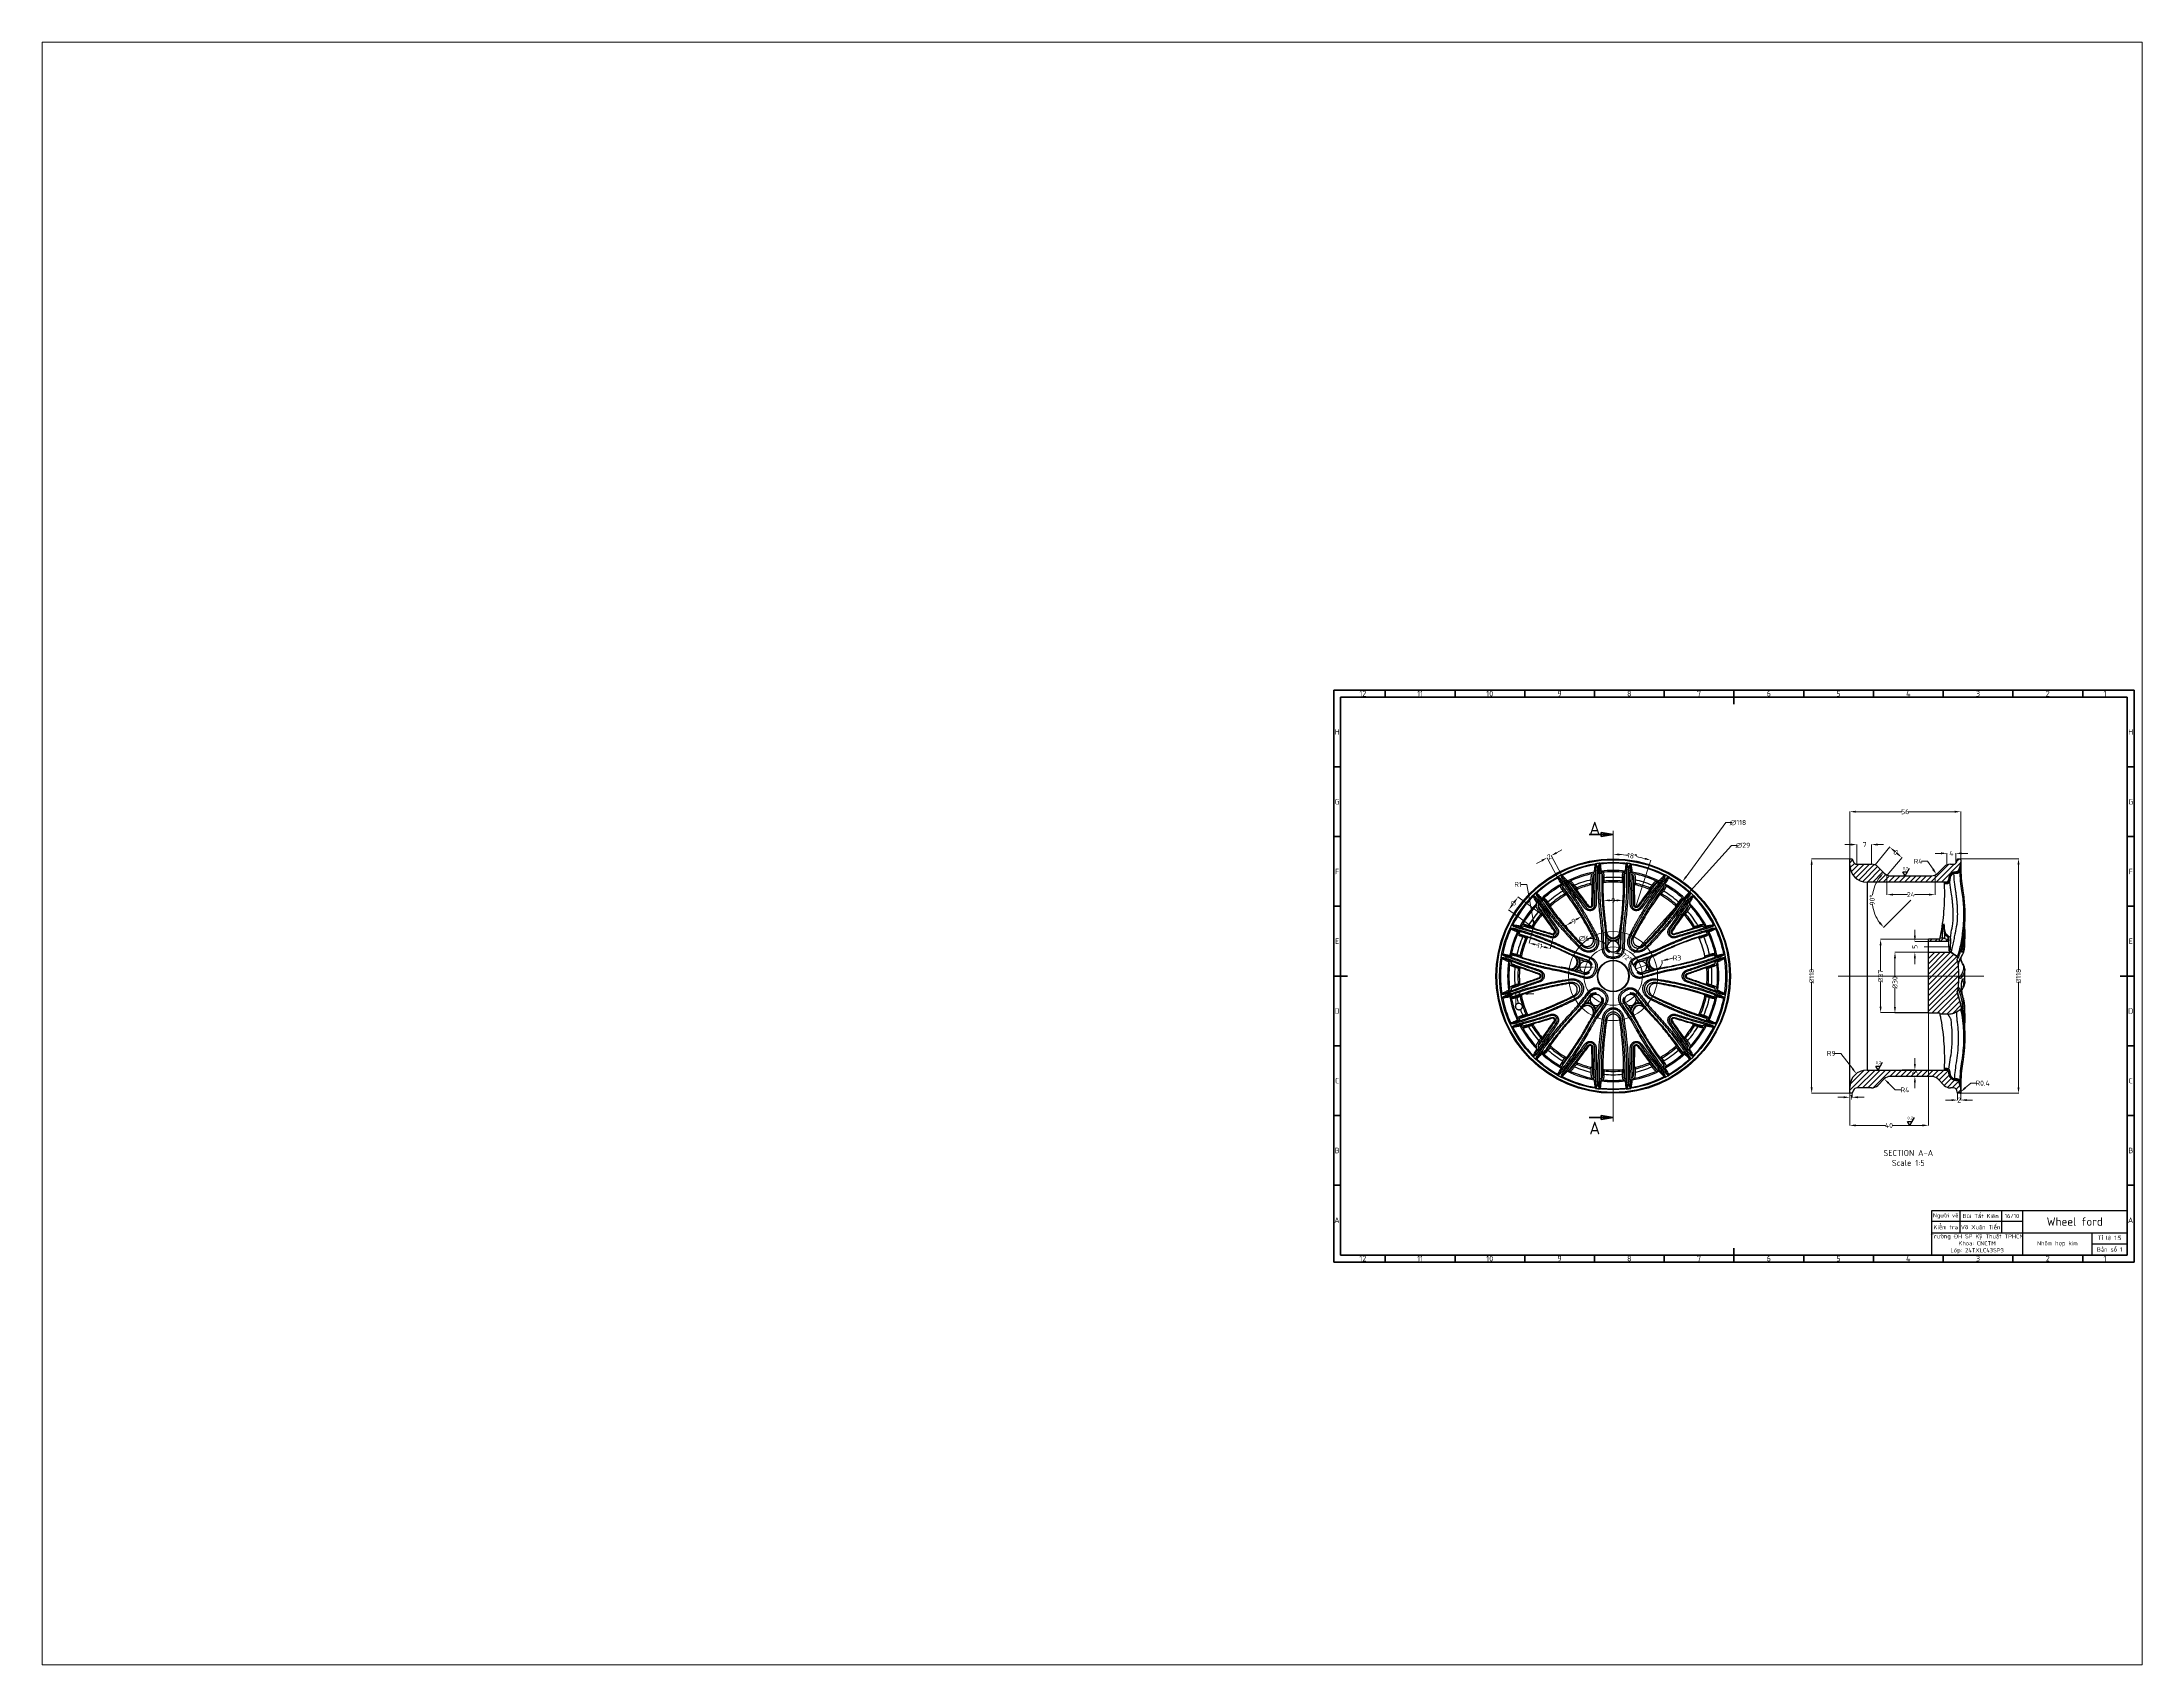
# Paper-space layout 'Layout1' of a CAD drawing. Header units: inches. Extents: x 1.1 to 9.9, y 0.85 to 7.65.
# The model-space entities are those that its viewports show. They can reach past a viewport. Long polylines and large blocks are cut down to what shows.
import ezdxf

# ---------------------------------------------------------------- set-up
doc = ezdxf.new("R2010")
doc.units = ezdxf.units.IN
doc.header["$MEASUREMENT"] = 0
doc.linetypes.add('CENTER', pattern=[2, 1.25, -0.25, 0.25, -0.25])
doc.linetypes.add('HIDDEN', pattern=[0.375, 0.25, -0.125])
doc.layers.get('0').update_dxf_attribs({"lineweight": 30})
for name, color, linetype, lineweight in [('Center', 1, 'CENTER', 18), ('Hidden', 6, 'HIDDEN', 18), ('Light continous', 4, 'Continuous', 18)]:
    doc.layers.add(name, color=color, linetype=linetype, lineweight=lineweight)
doc.layers.add('FORMAT', color=7, linetype='Continuous')
doc.layers.add('Net ky hieu', color=2, linetype='Continuous')
doc.styles.add('TCVN', font='tcvn+7284-2003r.ttf', dxfattribs={"height": 2.5})
doc.dimstyles.new('TCVN', dxfattribs={"dimtxt": 2.5, "dimasz": 3, "dimexe": 0.1, "dimexo": 0.0625, "dimgap": 0.09, "dimtad": 0, "dimtoh": 1, "dimdec": 0, "dimzin": 0, "dimdsep": 46, "dimtxsty": 'TCVN', "dimcen": 0.09, "dimclrd": 2, "dimclre": 2, "dimclrt": 1, "dimadec": 0, "dimazin": 0, "dimtfac": 1, "dimtdec": 0, "dimtofl": 0, "dimtmove": 0, "dimatfit": 3, "dimfxl": 1, "dimtolj": 1, "dimtzin": 0, "dimlwd": 18, "dimlwe": 18, "dimarcsym": 0})
pattern_1 = [(45, (475.5021, -64.7313), (-1.3258252, 1.3258252), [])]

# ---------------------------------------------------------------- blocks, each defined once
blk = doc.blocks.new('_Closed')
at = {"color": 0, "linetype": 'ByBlock', "lineweight": -2}
for p, q in [((-1, 0.166667), (0, 0)), ((-1, 0.166667), (-1, -0.166667)), ((0, 0), (-1, -0.166667)), ((0, 0), (-1, 0))]:
    blk.add_line(p, q, dxfattribs=at)
blk = doc.blocks.new('*D7')
at = {"layer": 'Center', "color": 2, "linetype": 'Continuous', "lineweight": 18, "transparency": 16777216}
for p, q in [((1171.9, 353.4), (1152, 326.3)), ((1174.9, 353.4), (1171.9, 353.4))]:
    blk.add_line(p, q, dxfattribs=at)
at = {"layer": 'Center', "color": 2, "lineweight": 18, "transparency": 16777216}
for p, q in [((1115.3, 276.4), (1115.5, 276.4)), ((1115.4, 276.3), (1115.4, 276.5))]:
    blk.add_line(p, q, dxfattribs=at)
at = {"layer": 'Center', "color": 2, "transparency": 16777216}
blk.add_solid([(1151.6, 326.6), (1152.4, 326), (1150.2, 323.8)], dxfattribs=at)
at = {"layer": 'Defpoints', "color": 0, "transparency": 16777216}
for p in [(1150.2, 323.8), (1080.6, 229)]:
    blk.add_point(p, dxfattribs=at)
at = {"layer": 'Center', "color": 1, "transparency": 16777216, "insert": (1178, 353.4), "char_height": 2.5, "attachment_point": 5, "style": 'TCVN'}
blk.add_mtext('\\A1;∅118', dxfattribs=at)
blk = doc.blocks.new('*D8')
at = {"layer": 'Center', "color": 2, "linetype": 'Continuous', "lineweight": 18, "transparency": 16777216}
for p, q in [((1174.8, 342), (1127.2, 289.5)), ((1177.8, 342), (1174.8, 342))]:
    blk.add_line(p, q, dxfattribs=at)
at = {"layer": 'Center', "color": 2, "lineweight": 18, "transparency": 16777216}
for p, q in [((1115.3, 276.4), (1115.5, 276.4)), ((1115.4, 276.3), (1115.4, 276.5))]:
    blk.add_line(p, q, dxfattribs=at)
at = {"layer": 'Center', "color": 2, "transparency": 16777216}
blk.add_solid([(1126.9, 289.8), (1127.6, 289.2), (1125.2, 287.3)], dxfattribs=at)
at = {"layer": 'Defpoints', "color": 0, "transparency": 16777216}
for p in [(1125.2, 287.3), (1105.6, 265.6)]:
    blk.add_point(p, dxfattribs=at)
at = {"layer": 'Center', "color": 1, "transparency": 16777216, "insert": (1180.5, 342), "char_height": 2.5, "attachment_point": 5, "style": 'TCVN'}
blk.add_mtext('\\A1;∅29', dxfattribs=at)
blk = doc.blocks.new('*D9')
at = {"layer": 'Center', "color": 2, "linetype": 'Continuous', "lineweight": 18, "transparency": 16777216}
for p, q in [((1102.5, 295.3), (1105.5, 295.3)), ((1105.5, 295.3), (1110, 293.4))]:
    blk.add_line(p, q, dxfattribs=at)
at = {"layer": 'Center', "color": 2, "lineweight": 18, "transparency": 16777216}
for p, q in [((1115.3, 291.1), (1115.5, 291.1)), ((1115.4, 291), (1115.4, 291.2))]:
    blk.add_line(p, q, dxfattribs=at)
at = {"layer": 'Center', "color": 2, "linetype": 'Continuous', "lineweight": 18, "transparency": 16777216}
blk.add_arc((1115.4, 291.1), 2.93, 155.9108, 158.6424, dxfattribs=at)
at = {"layer": 'Center', "color": 2, "transparency": 16777216}
blk.add_solid([(1110.2, 293.9), (1109.8, 292.9), (1112.7, 292.2)], dxfattribs=at)
at = {"layer": 'Defpoints', "color": 0, "transparency": 16777216}
for p in [(1112.7, 292.2), (1118.1, 289.9)]:
    blk.add_point(p, dxfattribs=at)
at = {"layer": 'Center', "color": 1, "transparency": 16777216, "insert": (1100.7, 295.3), "char_height": 2.5, "attachment_point": 5, "style": 'TCVN'}
blk.add_mtext('\\A1;∅6', dxfattribs=at)
blk = doc.blocks.new('*D10')
at = {"layer": 'Center', "color": 2, "linetype": 'Continuous', "lineweight": 18, "transparency": 16777216}
for p, q in [((1087, 338.3), (1089.6, 339.7)), ((1079.6, 334.3), (1076.9, 332.9)), ((1087.3, 326.2), (1082.2, 335.8)), ((1089.4, 327.3), (1084.3, 337))]:
    blk.add_line(p, q, dxfattribs=at)
at = {"layer": 'Center', "color": 2, "transparency": 16777216}
for points in [[(1086.7, 338.7), (1087.2, 337.8), (1084.3, 336.9)], [(1079.3, 334.8), (1079.8, 333.9), (1082.2, 335.8)]]:
    blk.add_solid(points, dxfattribs=at)
at = {"layer": 'Defpoints', "color": 0, "transparency": 16777216}
for p in [(1084.3, 336.9), (1089.5, 327.3), (1087.4, 326.1)]:
    blk.add_point(p, dxfattribs=at)
at = {"layer": 'Center', "color": 1, "transparency": 16777216, "insert": (1083.3, 336.3), "char_height": 2.5, "attachment_point": 5, "rotation": 28.1379, "style": 'TCVN'}
blk.add_mtext('\\A1;2', dxfattribs=at)
blk = doc.blocks.new('*D11')
at = {"layer": 'Center', "color": 2, "linetype": 'Continuous', "lineweight": 18, "transparency": 16777216}
blk.add_line((1145.7, 285.5), (1142.8, 284.8), dxfattribs=at)
at = {"layer": 'Center', "color": 2, "lineweight": 18, "transparency": 16777216}
for p, q in [((1136.6, 283.3), (1136.8, 283.3)), ((1136.7, 283.2), (1136.7, 283.4))]:
    blk.add_line(p, q, dxfattribs=at)
at = {"layer": 'Center', "color": 2, "linetype": 'Continuous', "lineweight": 18, "transparency": 16777216}
blk.add_arc((1136.7, 283.3), 3.26, 274.4093, 15.3191, dxfattribs=at)
at = {"layer": 'Center', "color": 2, "transparency": 16777216}
blk.add_solid([(1142.6, 285.3), (1142.9, 284.3), (1139.8, 284.1)], dxfattribs=at)
at = {"layer": 'Defpoints', "color": 0, "transparency": 16777216}
for p in [(1136.7, 283.3), (1139.8, 284.1)]:
    blk.add_point(p, dxfattribs=at)
at = {"layer": 'Center', "color": 1, "transparency": 16777216, "insert": (1147.4, 285.5), "char_height": 2.5, "attachment_point": 5, "style": 'TCVN'}
blk.add_mtext('\\A1;R3', dxfattribs=at)
blk = doc.blocks.new('*D12')
at = {"layer": 'Center', "color": 2, "linetype": 'Continuous', "lineweight": 18, "transparency": 16777216}
blk.add_line((1130, 321.3), (1134.3, 334.6), dxfattribs=at)
for start, end in [(82.9673, 87.1858), (74.8273, 79.0458)]:
    blk.add_arc((1115.4, 276.4), 61.1, start, end, dxfattribs=at)
at = {"layer": 'Center', "color": 2, "transparency": 16777216}
for points in [[(1118.4, 336.9), (1118.4, 337.9), (1115.4, 337.5)], [(1131.5, 335.8), (1131.2, 334.9), (1134.3, 334.5)]]:
    blk.add_solid(points, dxfattribs=at)
at = {"layer": 'Defpoints', "color": 0, "transparency": 16777216}
for p in [(1115.4, 349.4), (1128.1, 336.1), (1130, 321.3), (1126.7, 311.3), (1115.4, 203.5)]:
    blk.add_point(p, dxfattribs=at)
at = {"layer": 'Center', "color": 1, "transparency": 16777216, "insert": (1124.9, 336.7), "char_height": 2.5, "attachment_point": 5, "rotation": 351.0066, "style": 'TCVN'}
blk.add_mtext('\\A1;18°', dxfattribs=at)
blk = doc.blocks.new('*D13')
at = {"layer": 'Center', "color": 2, "linetype": 'Continuous', "lineweight": 18, "transparency": 16777216}
for p, q in [((1075.2, 300.8), (1062.9, 309.7)), ((1064.7, 312.1), (1064.8, 312.3)), ((1065.8, 313.6), (1065.7, 313.4)), ((1079.8, 307.1), (1067.5, 316.1))]:
    blk.add_line(p, q, dxfattribs=at)
at = {"layer": 'Center', "color": 2, "transparency": 16777216}
for points in [[(1064.3, 312.4), (1065.1, 311.8), (1063, 309.7)], [(1065.4, 313.9), (1066.2, 313.3), (1067.6, 316)]]:
    blk.add_solid(points, dxfattribs=at)
at = {"layer": 'Defpoints', "color": 0, "transparency": 16777216}
for p in [(1063, 309.7), (1079.9, 307.1), (1075.3, 300.7)]:
    blk.add_point(p, dxfattribs=at)
at = {"layer": 'Center', "color": 1, "transparency": 16777216, "insert": (1065.3, 312.9), "char_height": 2.5, "attachment_point": 5, "rotation": 54, "style": 'TCVN'}
blk.add_mtext('\\A1;8', dxfattribs=at)
blk = doc.blocks.new('*D14')
at = {"layer": 'Center', "color": 2, "linetype": 'Continuous', "lineweight": 18, "transparency": 16777216}
for p, q in [((1075.3, 300.7), (1073.2, 292.9)), ((1085.8, 297.9), (1083.7, 290.1)), ((1076.1, 292.2), (1077.4, 291.9)), ((1080.8, 291), (1079.5, 291.3))]:
    blk.add_line(p, q, dxfattribs=at)
at = {"layer": 'Center', "color": 2, "transparency": 16777216}
for points in [[(1076.3, 292.7), (1076, 291.8), (1073.2, 293)], [(1081, 291.5), (1080.7, 290.5), (1083.7, 290.2)]]:
    blk.add_solid(points, dxfattribs=at)
at = {"layer": 'Defpoints', "color": 0, "transparency": 16777216}
for p in [(1075.3, 300.7), (1085.8, 298), (1083.7, 290.2)]:
    blk.add_point(p, dxfattribs=at)
at = {"layer": 'Center', "color": 1, "transparency": 16777216, "insert": (1078.5, 291.6), "char_height": 2.5, "attachment_point": 5, "rotation": 345.2312, "style": 'TCVN'}
blk.add_mtext('\\A1;11', dxfattribs=at)
blk = doc.blocks.new('*D15')
at = {"layer": 'Center', "color": 2, "linetype": 'Continuous', "lineweight": 18, "transparency": 16777216}
for p, q in [((1069.1, 322.4), (1072.1, 322.4)), ((1072.1, 322.4), (1075.2, 304.5))]:
    blk.add_line(p, q, dxfattribs=at)
at = {"layer": 'Center', "color": 2, "lineweight": 18, "transparency": 16777216}
for p, q in [((1075.8, 300.8), (1075.8, 301)), ((1075.8, 300.9), (1075.9, 300.9))]:
    blk.add_line(p, q, dxfattribs=at)
at = {"layer": 'Center', "color": 2, "linetype": 'Continuous', "lineweight": 18, "transparency": 16777216}
blk.add_arc((1075.8, 300.9), 0.609, 90.4948, 142.3321, dxfattribs=at)
at = {"layer": 'Center', "color": 2, "transparency": 16777216}
blk.add_solid([(1075.7, 304.6), (1074.7, 304.4), (1075.7, 301.5)], dxfattribs=at)
at = {"layer": 'Defpoints', "color": 0, "transparency": 16777216}
for p in [(1075.7, 301.5), (1075.8, 300.9)]:
    blk.add_point(p, dxfattribs=at)
at = {"layer": 'Center', "color": 1, "transparency": 16777216, "insert": (1067.6, 322.4), "char_height": 2.5, "attachment_point": 5, "style": 'TCVN'}
blk.add_mtext('\\A1;R1', dxfattribs=at)
blk = doc.blocks.new('*D16')
at = {"layer": 'Center', "color": 2, "linetype": 'Continuous', "lineweight": 18, "transparency": 16777216}
blk.add_line((1126.7, 280.1), (1126.4, 280), dxfattribs=at)
for start, end in [(65.6581, 75.2097), (32.9401, 42.4918)]:
    blk.add_arc((1115.4, 276.4), 11.7, start, end, dxfattribs=at)
at = {"layer": 'Center', "color": 2, "transparency": 16777216}
for points in [[(1118.3, 287.2), (1118.4, 288.1), (1115.4, 288)], [(1125.6, 282.9), (1124.7, 282.5), (1126.5, 280)]]:
    blk.add_solid(points, dxfattribs=at)
at = {"layer": 'Defpoints', "color": 0, "transparency": 16777216}
for p in [(1115.4, 349.4), (1124, 284.2), (1126.7, 280.1), (1132.1, 281.9), (1115.4, 203.5)]:
    blk.add_point(p, dxfattribs=at)
at = {"layer": 'Center', "color": 1, "transparency": 16777216, "insert": (1122.2, 285.8), "char_height": 2.5, "attachment_point": 5, "rotation": 324.0749, "style": 'TCVN'}
blk.add_mtext('\\A1;72°', dxfattribs=at)
blk = doc.blocks.new('*D17')
at = {"layer": 'Center', "color": 2, "linetype": 'Continuous', "lineweight": 18, "transparency": 16777216}
for p, q in [((1063.5, 267.5), (1060.5, 267.5)), ((1066.5, 260.7), (1066.5, 267.6)), ((1069.6, 261.7), (1069.6, 267.6)), ((1072.6, 267.5), (1075.6, 267.5))]:
    blk.add_line(p, q, dxfattribs=at)
at = {"layer": 'Center', "color": 2, "transparency": 16777216}
for points in [[(1063.5, 268), (1063.5, 267), (1066.5, 267.5)], [(1072.6, 268), (1072.6, 267), (1069.6, 267.5)]]:
    blk.add_solid(points, dxfattribs=at)
at = {"layer": 'Defpoints', "color": 0, "transparency": 16777216}
for p in [(1069.6, 267.5), (1066.5, 260.6), (1069.6, 261.6)]:
    blk.add_point(p, dxfattribs=at)
at = {"layer": 'Center', "color": 1, "transparency": 16777216, "insert": (1068.1, 267.5), "char_height": 2.5, "attachment_point": 5, "style": 'TCVN'}
blk.add_mtext('\\A1;3', dxfattribs=at)
blk = doc.blocks.new('*D18')
at = {"layer": 'Center', "color": 2, "linetype": 'Continuous', "lineweight": 18, "transparency": 16777216}
for p, q in [((1234, 335.3), (1214.9, 335.3)), ((1215, 332.3), (1215, 279.5)), ((1215, 220.6), (1215, 273.3)), ((1234, 217.6), (1214.9, 217.6))]:
    blk.add_line(p, q, dxfattribs=at)
at = {"layer": 'Center', "color": 2, "transparency": 16777216}
for points in [[(1214.5, 332.3), (1215.5, 332.3), (1215, 335.3)], [(1214.5, 220.6), (1215.5, 220.6), (1215, 217.6)]]:
    blk.add_solid(points, dxfattribs=at)
at = {"layer": 'Defpoints', "color": 0, "transparency": 16777216}
for p in [(1234.1, 335.3), (1215, 217.6), (1234.1, 217.6)]:
    blk.add_point(p, dxfattribs=at)
at = {"layer": 'Center', "color": 1, "transparency": 16777216, "insert": (1215, 276.4), "char_height": 2.5, "attachment_point": 5, "rotation": 90, "style": 'TCVN'}
blk.add_mtext('\\A1;{\\fTCVN 7284|b0|i0|c163|p34;%%C}118', dxfattribs=at)
blk = doc.blocks.new('*D19')
at = {"layer": 'Center', "color": 2, "linetype": 'Continuous', "lineweight": 18, "transparency": 16777216}
for p, q in [((1288.3, 335.3), (1318.9, 335.3)), ((1318.8, 332.3), (1318.8, 279.5)), ((1318.8, 220.6), (1318.8, 273.3)), ((1288.3, 217.6), (1318.9, 217.6))]:
    blk.add_line(p, q, dxfattribs=at)
at = {"layer": 'Center', "color": 2, "transparency": 16777216}
for points in [[(1318.3, 332.3), (1319.3, 332.3), (1318.8, 335.3)], [(1318.3, 220.6), (1319.3, 220.6), (1318.8, 217.6)]]:
    blk.add_solid(points, dxfattribs=at)
at = {"layer": 'Defpoints', "color": 0, "transparency": 16777216}
for p in [(1288.2, 335.3), (1288.2, 217.6), (1318.8, 217.6)]:
    blk.add_point(p, dxfattribs=at)
at = {"layer": 'Center', "color": 1, "transparency": 16777216, "insert": (1318.8, 276.4), "char_height": 2.5, "attachment_point": 5, "rotation": 90, "style": 'TCVN'}
blk.add_mtext('\\A1;{\\fTCVN 7284|b0|i0|c163|p34;%%C118}', dxfattribs=at)
blk = doc.blocks.new('*D20')
at = {"layer": 'Center', "color": 2, "linetype": 'Continuous', "lineweight": 18, "transparency": 16777216}
for p, q in [((1234.1, 335.3), (1234.1, 359)), ((1237.1, 358.9), (1260.3, 358.9)), ((1286.8, 358.9), (1263.5, 358.9)), ((1289.8, 335.2), (1289.8, 359))]:
    blk.add_line(p, q, dxfattribs=at)
at = {"layer": 'Center', "color": 2, "transparency": 16777216}
for points in [[(1237.1, 359.4), (1237.1, 358.4), (1234.1, 358.9)], [(1286.8, 359.4), (1286.8, 358.4), (1289.8, 358.9)]]:
    blk.add_solid(points, dxfattribs=at)
at = {"layer": 'Defpoints', "color": 0, "transparency": 16777216}
for p in [(1289.8, 358.9), (1234.1, 335.3), (1289.8, 335.1)]:
    blk.add_point(p, dxfattribs=at)
at = {"layer": 'Center', "color": 1, "transparency": 16777216, "insert": (1261.9, 358.9), "char_height": 2.5, "attachment_point": 5, "style": 'TCVN'}
blk.add_mtext('\\A1;56', dxfattribs=at)
blk = doc.blocks.new('*D21')
at = {"layer": 'Center', "color": 2, "linetype": 'Continuous', "lineweight": 18, "transparency": 16777216}
for p, q in [((1256.9, 219.3), (1253.5, 222.7)), ((1259.9, 219.3), (1256.9, 219.3))]:
    blk.add_line(p, q, dxfattribs=at)
at = {"layer": 'Center', "color": 2, "transparency": 16777216}
blk.add_solid([(1253.9, 223.1), (1253.2, 222.4), (1251.4, 224.8)], dxfattribs=at)
at = {"layer": 'Defpoints', "color": 0, "transparency": 16777216}
for p in [(1251.4, 224.8), (1254.5, 221.8)]:
    blk.add_point(p, dxfattribs=at)
at = {"layer": 'Center', "color": 1, "transparency": 16777216, "insert": (1261.8, 219.3), "char_height": 2.5, "attachment_point": 5, "style": 'TCVN'}
blk.add_mtext('\\A1;R4', dxfattribs=at)
blk = doc.blocks.new('*D22')
at = {"layer": 'Center', "color": 2, "linetype": 'Continuous', "lineweight": 18, "transparency": 16777216}
for p, q in [((1246.8, 332.3), (1254.3, 341.2)), ((1256.5, 339.1), (1256.7, 339)), ((1258, 337.9), (1257.8, 338)), ((1252.9, 327.1), (1260.4, 336))]:
    blk.add_line(p, q, dxfattribs=at)
at = {"layer": 'Center', "color": 2, "transparency": 16777216}
for points in [[(1256.8, 339.5), (1256.2, 338.8), (1254.2, 341.1)], [(1258.3, 338.2), (1257.7, 337.5), (1260.3, 335.9)]]:
    blk.add_solid(points, dxfattribs=at)
at = {"layer": 'Defpoints', "color": 0, "transparency": 16777216}
for p in [(1246.7, 332.2), (1252.8, 327.1), (1260.3, 335.9)]:
    blk.add_point(p, dxfattribs=at)
at = {"layer": 'Center', "color": 1, "transparency": 16777216, "insert": (1257.3, 338.5), "char_height": 2.5, "attachment_point": 5, "rotation": 319.7625, "style": 'TCVN'}
blk.add_mtext('\\A1;8', dxfattribs=at)
blk = doc.blocks.new('*D23')
at = {"layer": 'Center', "color": 2, "linetype": 'Continuous', "lineweight": 18, "transparency": 16777216}
for p, q in [((1234.6, 342.4), (1231.6, 342.4)), ((1237.6, 332.6), (1237.6, 342.5)), ((1245.1, 332.6), (1245.1, 342.5)), ((1248.1, 342.4), (1251.1, 342.4))]:
    blk.add_line(p, q, dxfattribs=at)
at = {"layer": 'Center', "color": 2, "transparency": 16777216}
for points in [[(1234.6, 342.9), (1234.6, 341.9), (1237.6, 342.4)], [(1248.1, 342.9), (1248.1, 341.9), (1245.1, 342.4)]]:
    blk.add_solid(points, dxfattribs=at)
at = {"layer": 'Defpoints', "color": 0, "transparency": 16777216}
for p in [(1245.1, 342.4), (1237.6, 332.6), (1245.1, 332.6)]:
    blk.add_point(p, dxfattribs=at)
at = {"layer": 'Center', "color": 1, "transparency": 16777216, "insert": (1241.6, 342.4), "char_height": 2.5, "attachment_point": 5, "style": 'TCVN'}
blk.add_mtext('\\A1;7', dxfattribs=at)
blk = doc.blocks.new('*D24')
at = {"layer": 'Center', "color": 2, "linetype": 'Continuous', "lineweight": 18, "transparency": 16777216}
for p, q in [((1252.8, 327), (1252.8, 317.2)), ((1276.9, 327), (1276.9, 317.2)), ((1255.8, 317.3), (1263.1, 317.3)), ((1273.9, 317.3), (1266.6, 317.3))]:
    blk.add_line(p, q, dxfattribs=at)
at = {"layer": 'Center', "color": 2, "transparency": 16777216}
for points in [[(1255.8, 317.8), (1255.8, 316.8), (1252.8, 317.3)], [(1273.9, 317.8), (1273.9, 316.8), (1276.9, 317.3)]]:
    blk.add_solid(points, dxfattribs=at)
at = {"layer": 'Defpoints', "color": 0, "transparency": 16777216}
for p in [(1252.8, 327.1), (1276.9, 327.1), (1276.9, 317.3)]:
    blk.add_point(p, dxfattribs=at)
at = {"layer": 'Center', "color": 1, "transparency": 16777216, "insert": (1264.8, 317.3), "char_height": 2.5, "attachment_point": 5, "style": 'TCVN'}
blk.add_mtext('\\A1;24', dxfattribs=at)
blk = doc.blocks.new('*D25')
at = {"layer": 'Center', "color": 2, "linetype": 'Continuous', "lineweight": 18, "transparency": 16777216}
for p, q in [((1270.2, 334), (1273.2, 334)), ((1273.2, 334), (1276, 330))]:
    blk.add_line(p, q, dxfattribs=at)
at = {"layer": 'Center', "color": 2, "transparency": 16777216}
blk.add_solid([(1276.4, 330.3), (1275.5, 329.7), (1277.6, 327.5)], dxfattribs=at)
at = {"layer": 'Defpoints', "color": 0, "transparency": 16777216}
for p in [(1275.2, 331.1), (1277.6, 327.5)]:
    blk.add_point(p, dxfattribs=at)
at = {"layer": 'Center', "color": 1, "transparency": 16777216, "insert": (1268.4, 334), "char_height": 2.5, "attachment_point": 5, "style": 'TCVN'}
blk.add_mtext('\\A1;R4', dxfattribs=at)
blk = doc.blocks.new('*D27')
at = {"layer": 'Center', "color": 2, "linetype": 'Continuous', "lineweight": 18, "transparency": 16777216}
for p, q in [((1279.9, 338), (1276.9, 338)), ((1282.9, 332.3), (1282.9, 338.1)), ((1287.3, 333), (1287.3, 338.1)), ((1290.3, 338), (1293.3, 338))]:
    blk.add_line(p, q, dxfattribs=at)
at = {"layer": 'Center', "color": 2, "transparency": 16777216}
for points in [[(1279.9, 338.5), (1279.9, 337.5), (1282.9, 338)], [(1290.3, 338.5), (1290.3, 337.5), (1287.3, 338)]]:
    blk.add_solid(points, dxfattribs=at)
at = {"layer": 'Defpoints', "color": 0, "transparency": 16777216}
for p in [(1287.3, 338), (1282.9, 332.2), (1287.3, 332.9)]:
    blk.add_point(p, dxfattribs=at)
at = {"layer": 'Center', "color": 1, "transparency": 16777216, "insert": (1285.1, 338), "char_height": 2.5, "attachment_point": 5, "style": 'TCVN'}
blk.add_mtext('\\A1;4', dxfattribs=at)
blk = doc.blocks.new('*D28')
at = {"layer": 'Center', "color": 2, "linetype": 'Continuous', "lineweight": 18, "transparency": 16777216}
for p, q in [((1231.1, 215.6), (1228.1, 215.6)), ((1234.1, 217.5), (1234.1, 215.5)), ((1235.3, 217.5), (1235.3, 215.5)), ((1238.3, 215.6), (1241.3, 215.6))]:
    blk.add_line(p, q, dxfattribs=at)
at = {"layer": 'Center', "color": 2, "transparency": 16777216}
for points in [[(1231.1, 216.1), (1231.1, 215.1), (1234.1, 215.6)], [(1238.3, 216.1), (1238.3, 215.1), (1235.3, 215.6)]]:
    blk.add_solid(points, dxfattribs=at)
at = {"layer": 'Defpoints', "color": 0, "transparency": 16777216}
for p in [(1234.1, 217.6), (1235.3, 217.6), (1235.3, 215.6)]:
    blk.add_point(p, dxfattribs=at)
at = {"layer": 'Center', "color": 1, "transparency": 16777216, "insert": (1234.7, 215.6), "char_height": 2.5, "attachment_point": 5, "style": 'TCVN'}
blk.add_mtext('\\A1;1', dxfattribs=at)
blk = doc.blocks.new('*D29')
at = {"layer": 'Center', "color": 2, "linetype": 'Continuous', "lineweight": 18, "transparency": 16777216}
for p, q in [((1285.2, 214.2), (1282.2, 214.2)), ((1288.2, 217.5), (1288.2, 214.1)), ((1289.8, 217.7), (1289.8, 214.1)), ((1292.8, 214.2), (1295.8, 214.2))]:
    blk.add_line(p, q, dxfattribs=at)
at = {"layer": 'Center', "color": 2, "transparency": 16777216}
for points in [[(1285.2, 214.7), (1285.2, 213.7), (1288.2, 214.2)], [(1292.8, 214.7), (1292.8, 213.7), (1289.8, 214.2)]]:
    blk.add_solid(points, dxfattribs=at)
at = {"layer": 'Defpoints', "color": 0, "transparency": 16777216}
for p in [(1288.2, 217.6), (1289.8, 217.7), (1289.8, 214.2)]:
    blk.add_point(p, dxfattribs=at)
at = {"layer": 'Center', "color": 1, "transparency": 16777216, "insert": (1289, 214.2), "char_height": 2.5, "attachment_point": 5, "style": 'TCVN'}
blk.add_mtext('\\A1;2', dxfattribs=at)
blk = doc.blocks.new('*D30')
at = {"layer": 'Center', "color": 2, "linetype": 'Continuous', "lineweight": 18, "transparency": 16777216}
for p, q in [((1294.8, 222.7), (1292, 220.3)), ((1297.8, 222.7), (1294.8, 222.7))]:
    blk.add_line(p, q, dxfattribs=at)
at = {"layer": 'Center', "color": 2, "lineweight": 18, "transparency": 16777216}
for p, q in [((1289.4, 217.9), (1289.4, 218.1)), ((1289.4, 218), (1289.5, 218))]:
    blk.add_line(p, q, dxfattribs=at)
at = {"layer": 'Center', "color": 2, "linetype": 'Continuous', "lineweight": 18, "transparency": 16777216}
blk.add_arc((1289.4, 218), 0.435, 8.2322, 54.7133, dxfattribs=at)
at = {"layer": 'Center', "color": 2, "transparency": 16777216}
blk.add_solid([(1291.7, 220.7), (1292.4, 219.9), (1289.8, 218.3)], dxfattribs=at)
at = {"layer": 'Defpoints', "color": 0, "transparency": 16777216}
for p in [(1289.4, 218), (1289.8, 218.3)]:
    blk.add_point(p, dxfattribs=at)
at = {"layer": 'Center', "color": 1, "transparency": 16777216, "insert": (1300.8, 222.7), "char_height": 2.5, "attachment_point": 5, "style": 'TCVN'}
blk.add_mtext('\\A1;R0.4', dxfattribs=at)
blk = doc.blocks.new('*D31')
at = {"layer": 'Center', "color": 2, "linetype": 'Continuous', "lineweight": 18, "transparency": 16777216}
for p, q in [((1234.1, 253.9), (1234.1, 201.4)), ((1273.6, 257.9), (1273.6, 201.4)), ((1237.1, 201.5), (1252.1, 201.5)), ((1270.6, 201.5), (1255.6, 201.5))]:
    blk.add_line(p, q, dxfattribs=at)
at = {"layer": 'Center', "color": 2, "transparency": 16777216}
for points in [[(1237.1, 202), (1237.1, 201), (1234.1, 201.5)], [(1270.6, 202), (1270.6, 201), (1273.6, 201.5)]]:
    blk.add_solid(points, dxfattribs=at)
at = {"layer": 'Defpoints', "color": 0, "transparency": 16777216}
for p in [(1234.1, 253.9), (1273.6, 257.9), (1273.6, 201.5)]:
    blk.add_point(p, dxfattribs=at)
at = {"layer": 'Center', "color": 1, "transparency": 16777216, "insert": (1253.8, 201.5), "char_height": 2.5, "attachment_point": 5, "style": 'TCVN'}
blk.add_mtext('\\A1;40', dxfattribs=at)
blk = doc.blocks.new('*D32')
at = {"layer": 'Center', "color": 2, "linetype": 'Continuous', "lineweight": 18, "transparency": 16777216}
for p, q in [((1226.6, 237.6), (1229.6, 237.6)), ((1229.6, 237.6), (1235.6, 229.8))]:
    blk.add_line(p, q, dxfattribs=at)
at = {"layer": 'Center', "color": 2, "lineweight": 18, "transparency": 16777216}
for p, q in [((1242.7, 220.6), (1242.9, 220.6)), ((1242.8, 220.5), (1242.8, 220.7))]:
    blk.add_line(p, q, dxfattribs=at)
at = {"layer": 'Center', "color": 2, "transparency": 16777216}
blk.add_solid([(1236, 230.1), (1235.2, 229.5), (1237.4, 227.5)], dxfattribs=at)
at = {"layer": 'Defpoints', "color": 0, "transparency": 16777216}
for p in [(1237.4, 227.5), (1242.8, 220.6)]:
    blk.add_point(p, dxfattribs=at)
at = {"layer": 'Center', "color": 1, "transparency": 16777216, "insert": (1224.8, 237.6), "char_height": 2.5, "attachment_point": 5, "style": 'TCVN'}
blk.add_mtext('\\A1;R9', dxfattribs=at)
blk = doc.blocks.new('*D33')
at = {"layer": 'Center', "color": 2, "linetype": 'Continuous', "lineweight": 18, "transparency": 16777216}
for p, q in [((1266.8, 232.3), (1266.8, 235.3)), ((1260.4, 229.3), (1266.9, 229.3)), ((1260.4, 226.1), (1266.9, 226.1)), ((1266.8, 223.1), (1266.8, 220.1))]:
    blk.add_line(p, q, dxfattribs=at)
at = {"layer": 'Center', "color": 2, "transparency": 16777216}
for points in [[(1266.3, 232.3), (1267.3, 232.3), (1266.8, 229.3)], [(1266.3, 223.1), (1267.3, 223.1), (1266.8, 226.1)]]:
    blk.add_solid(points, dxfattribs=at)
at = {"layer": 'Defpoints', "color": 0, "transparency": 16777216}
for p in [(1260.3, 229.3), (1260.3, 226.1), (1266.8, 229.3)]:
    blk.add_point(p, dxfattribs=at)
at = {"layer": 'Center', "color": 1, "transparency": 16777216, "insert": (1266.8, 227.7), "char_height": 2.5, "attachment_point": 5, "rotation": 90, "style": 'TCVN'}
blk.add_mtext('\\A1;3', dxfattribs=at)
blk = doc.blocks.new('*D34')
at = {"layer": 'Center', "color": 2, "linetype": 'Continuous', "lineweight": 18, "transparency": 16777216}
blk.add_line((1264.8, 314.5), (1251.1, 300.8), dxfattribs=at)
for start, end in [(143.8722, 173.0697), (186.9303, 216.1278)]:
    blk.add_arc((1264.8, 314.6), 19.4, start, end, dxfattribs=at)
at = {"layer": 'Center', "color": 2, "transparency": 16777216}
for points in [[(1248.8, 326.3), (1249.6, 325.7), (1251.1, 328.3)], [(1249.6, 303.5), (1248.8, 302.8), (1251.1, 300.9)]]:
    blk.add_solid(points, dxfattribs=at)
at = {"layer": 'Defpoints', "color": 0, "transparency": 16777216}
for p in [(1248.1, 331.3), (1251.4, 328), (1278.3, 328), (1281.5, 331.3), (1246.1, 319.6)]:
    blk.add_point(p, dxfattribs=at)
at = {"layer": 'Center', "color": 1, "transparency": 16777216, "insert": (1245.4, 314.6), "char_height": 2.5, "attachment_point": 5, "rotation": 90, "style": 'TCVN'}
blk.add_mtext('\\A1;90°', dxfattribs=at)
blk = doc.blocks.new('*D35')
at = {"layer": 'Center', "color": 2, "linetype": 'Continuous', "lineweight": 18, "transparency": 16777216}
for p, q in [((1266.8, 296.7), (1266.8, 299.7)), ((1273.5, 293.7), (1266.7, 293.7)), ((1273.5, 288.4), (1266.7, 288.4)), ((1266.8, 285.4), (1266.8, 282.4))]:
    blk.add_line(p, q, dxfattribs=at)
at = {"layer": 'Center', "color": 2, "transparency": 16777216}
for points in [[(1266.3, 296.7), (1267.3, 296.7), (1266.8, 293.7)], [(1266.3, 285.4), (1267.3, 285.4), (1266.8, 288.4)]]:
    blk.add_solid(points, dxfattribs=at)
at = {"layer": 'Defpoints', "color": 0, "transparency": 16777216}
for p in [(1266.8, 288.4), (1273.6, 293.7), (1273.6, 288.4)]:
    blk.add_point(p, dxfattribs=at)
at = {"layer": 'Center', "color": 1, "transparency": 16777216, "insert": (1266.8, 291.1), "char_height": 2.5, "attachment_point": 5, "rotation": 90, "style": 'TCVN'}
blk.add_mtext('\\A1;5', dxfattribs=at)
blk = doc.blocks.new('*D36')
at = {"layer": 'Center', "color": 2, "linetype": 'Continuous', "lineweight": 18, "transparency": 16777216}
for p, q in [((1273.5, 294.9), (1249.5, 294.9)), ((1249.6, 291.9), (1249.6, 279.1)), ((1249.6, 261.1), (1249.6, 273.7)), ((1273.5, 258.1), (1249.5, 258.1))]:
    blk.add_line(p, q, dxfattribs=at)
at = {"layer": 'Center', "color": 2, "transparency": 16777216}
for points in [[(1249.1, 291.9), (1250.1, 291.9), (1249.6, 294.9)], [(1249.1, 261.1), (1250.1, 261.1), (1249.6, 258.1)]]:
    blk.add_solid(points, dxfattribs=at)
at = {"layer": 'Defpoints', "color": 0, "transparency": 16777216}
for p in [(1273.6, 294.9), (1249.6, 258.1), (1273.6, 258.1)]:
    blk.add_point(p, dxfattribs=at)
at = {"layer": 'Center', "color": 1, "transparency": 16777216, "insert": (1249.6, 276.4), "char_height": 2.5, "attachment_point": 5, "rotation": 90, "style": 'TCVN'}
blk.add_mtext('\\A1;{\\fTCVN 7284|b0|i0|c163|p34;%%C}37', dxfattribs=at)
blk = doc.blocks.new('*D37')
at = {"layer": 'Center', "color": 2, "linetype": 'Continuous', "lineweight": 18, "transparency": 16777216}
for p, q in [((1273.5, 288.4), (1256.7, 288.4)), ((1256.8, 285.4), (1256.8, 275.9)), ((1256.8, 260.9), (1256.8, 270.4)), ((1273.5, 257.9), (1256.7, 257.9))]:
    blk.add_line(p, q, dxfattribs=at)
at = {"layer": 'Center', "color": 2, "transparency": 16777216}
for points in [[(1256.3, 285.4), (1257.3, 285.4), (1256.8, 288.4)], [(1256.3, 260.9), (1257.3, 260.9), (1256.8, 257.9)]]:
    blk.add_solid(points, dxfattribs=at)
at = {"layer": 'Defpoints', "color": 0, "transparency": 16777216}
for p in [(1273.6, 288.4), (1256.8, 257.9), (1273.6, 257.9)]:
    blk.add_point(p, dxfattribs=at)
at = {"layer": 'Center', "color": 1, "transparency": 16777216, "insert": (1256.8, 273.2), "char_height": 2.5, "attachment_point": 5, "rotation": 90, "style": 'TCVN'}
blk.add_mtext('\\A1;{\\fTCVN 7284|b0|i0|c163|p34;%%C}30', dxfattribs=at)
blk = doc.blocks.new('rugosità')
at = {"layer": 'Net ky hieu'}
for p, q in [((0, 0), (-1.6, 2.7)), ((-1.6, 2.7), (1.6, 2.7)), ((0, 0), (3.1, 5.4))]:
    blk.add_line(p, q, dxfattribs=at)
blk = doc.blocks.new('*D39')
at = {"layer": 'Center', "color": 2, "linetype": 'Continuous', "lineweight": 18, "transparency": 16777216}
for p, q in [((1110.6, 311.3), (1110.6, 314.5)), ((1113.6, 314.4), (1114.7, 314.4)), ((1117.1, 314.4), (1116.1, 314.4)), ((1120.1, 311.3), (1120.1, 314.5))]:
    blk.add_line(p, q, dxfattribs=at)
at = {"layer": 'Center', "color": 2, "transparency": 16777216}
for points in [[(1113.6, 314.9), (1113.6, 313.9), (1110.6, 314.4)], [(1117.1, 314.9), (1117.1, 313.9), (1120.1, 314.4)]]:
    blk.add_solid(points, dxfattribs=at)
at = {"layer": 'Defpoints', "color": 0, "transparency": 16777216}
for p in [(1110.6, 311.2), (1120.1, 314.4), (1120.1, 311.2)]:
    blk.add_point(p, dxfattribs=at)
at = {"layer": 'Center', "color": 1, "transparency": 16777216, "insert": (1115.4, 314.4), "char_height": 2.5, "attachment_point": 5, "style": 'TCVN'}
blk.add_mtext('\\A1;9', dxfattribs=at)
blk = doc.blocks.new('*D40')
at = {"layer": 'Center', "color": 2, "linetype": 'Continuous', "lineweight": 18, "transparency": 16777216}
for p, q in [((1100.7, 304.2), (1099.4, 306.4)), ((1092.9, 299.7), (1091.7, 301.9)), ((1094.3, 303.3), (1095, 303.7)), ((1096.9, 304.8), (1096.2, 304.4))]:
    blk.add_line(p, q, dxfattribs=at)
at = {"layer": 'Center', "color": 2, "transparency": 16777216}
for points in [[(1096.6, 305.2), (1097.1, 304.4), (1099.5, 306.3)], [(1094.1, 303.7), (1094.6, 302.9), (1091.7, 301.8)]]:
    blk.add_solid(points, dxfattribs=at)
at = {"layer": 'Defpoints', "color": 0, "transparency": 16777216}
for p in [(1099.5, 306.3), (1093, 299.6), (1100.7, 304.2)]:
    blk.add_point(p, dxfattribs=at)
at = {"layer": 'Center', "color": 1, "transparency": 16777216, "insert": (1095.6, 304), "char_height": 2.5, "attachment_point": 5, "rotation": 30.2696, "style": 'TCVN'}
blk.add_mtext('\\A1;9', dxfattribs=at)

msp = doc.modelspace()

# ---------------------------------------------------------------- hatches: boundary and pattern name
at = {"layer": 'Light continous'}
h = msp.add_hatch(dxfattribs=at)
h.set_pattern_fill('ANSI31', color=3, scale=15, style=0)
h.set_pattern_definition(pattern_1)
edge = h.paths.add_edge_path(flags=0)
edge.add_line((1235.99, 333.64), (1235.32, 335.26))
edge.add_line((1235.32, 335.26), (1234.08, 335.26))
edge.add_line((1234.08, 335.26), (1234.08, 332.27))
edge.add_arc((1242.78, 332.27), 8.7, 180, 270)
edge.add_line((1242.78, 323.57), (1282.76, 323.57))
edge.add_arc((1282.76, 324.44), 0.87, 270, 349.2157)
edge.add_line((1283.62, 324.27), (1283.94, 325.96))
edge.add_arc((1287.36, 325.31), 3.48, 90, 169.2157, ccw=False)
edge.add_line((1287.36, 328.79), (1287.91, 328.79))
edge.add_arc((1287.91, 329.66), 0.87, 270, 343.57184)
edge.add_line((1288.75, 329.41), (1289.81, 333.02))
edge.add_arc((1288.14, 333.51), 1.74, 343.57184, 360)
edge.add_line((1289.88, 333.51), (1289.88, 334.83))
edge.add_arc((1289.45, 334.83), 0.435, 0, 90)
edge.add_line((1289.45, 335.26), (1288.24, 335.26))
edge.add_line((1288.24, 335.26), (1287.88, 333.87))
edge.add_arc((1286.2, 334.3), 1.74, 270, 345.52832, ccw=False)
edge.add_line((1286.2, 332.56), (1284.61, 332.56))
edge.add_arc((1284.61, 328.21), 4.35, 90, 135)
edge.add_line((1281.54, 331.29), (1278.27, 328.02))
edge.add_arc((1275.19, 331.1), 4.35, 270, 315, ccw=False)
edge.add_line((1275.19, 326.75), (1254.48, 326.75))
edge.add_arc((1254.48, 331.1), 4.35, 225, 270, ccw=False)
edge.add_line((1251.41, 328.02), (1248.14, 331.29))
edge.add_arc((1245.06, 328.21), 4.35, 45, 90)
edge.add_line((1245.06, 332.56), (1237.6, 332.56))
edge.add_arc((1237.6, 334.3), 1.74, 202.4379, 270, ccw=False)
h = msp.add_hatch(dxfattribs=at)
h.set_pattern_fill('ANSI31', color=3, scale=15)
h.set_pattern_definition(pattern_1)
h.paths.add_polyline_path([(1283.79, 293.73), (1283.79, 294.03, 0.2914734), (1283.54, 294.43), (1281.71, 295.28, 0.1095178), (1280.6, 295.53), (1279.42, 295.53, -0.0041311), (1279.03, 293.73)])
h = msp.add_hatch(dxfattribs=at)
h.set_pattern_fill('ANSI31', color=3, scale=15)
h.set_pattern_definition(pattern_1)
edge = h.paths.add_edge_path()
edge.add_ellipse((1288, 276.43), major_axis=(0, -7.72), ratio=0.1126948, start_angle=87.5807, end_angle=88.59836)
edge.add_ellipse((1288, 276.43), major_axis=(0, -7.72), ratio=0.1126948, start_angle=88.59836, end_angle=90)
edge.add_ellipse((1288, 276.43), major_axis=(0, 7.72), ratio=0.1126948, start_angle=270, end_angle=288.37319)
edge.add_ellipse((1288, 276.43), major_axis=(0, 7.72), ratio=0.1126948, start_angle=288.37319, end_angle=301.44465)
edge.add_ellipse((1288, 276.43), major_axis=(0, 7.72), ratio=0.1126948, start_angle=301.44465, end_angle=317.20464)
edge.add_ellipse((1288, 276.43), major_axis=(0, 7.72), ratio=0.1126948, start_angle=317.20464, end_angle=317.9043)
edge.add_ellipse((1288, 276.43), major_axis=(0, 7.72), ratio=0.1126948, start_angle=317.9043, end_angle=360)
edge.add_line((1288, 284.15), (1287.92, 284.18))
edge.add_arc((1288.61, 284.14), 0.696, 161.11734, 176.92879, ccw=False)
edge.add_arc((1219.29, 307.85), 72.57, 341.11734, 341.86211)
edge.add_spline(control_points=[(1288.25, 285.26), (1288.27, 285.33), (1288.29, 285.4), (1288.29, 285.55), (1288.27, 285.63), (1288.24, 285.73), (1288.22, 285.77), (1288.19, 285.83), (1288.17, 285.86), (1288.13, 285.92), (1288.1, 285.95), (1288.05, 286), (1288.02, 286.03), (1287.99, 286.05)], knot_values=[0, 0, 0, 0, 0.25, 0.25, 0.5, 0.5, 0.625, 0.625, 0.75, 0.75, 0.875, 0.875, 1, 1, 1, 1], degree=3, periodic=0)
edge.add_line((1287.99, 286.05), (1286.02, 287.42))
edge.add_line((1286.02, 287.42), (1284.62, 288.4))
edge.add_line((1284.62, 288.4), (1273.61, 288.4))
edge.add_line((1273.61, 288.4), (1273.61, 257.93))
edge.add_line((1273.61, 257.93), (1279.29, 257.93))
edge.add_spline(control_points=[(1279.29, 257.93), (1279.29, 257.93), (1279.4, 257.41), (1279.42, 257.32)], knot_values=[0.9425348, 0.9425348, 0.9425348, 0.9425348, 1, 1, 1, 1], degree=3, periodic=0)
edge.add_line((1279.42, 257.32), (1283.26, 257.32))
edge.add_spline(control_points=[(1283.26, 257.32), (1283.65, 257.32), (1284.03, 257.35), (1284.78, 257.45), (1285.16, 257.52), (1285.71, 257.67), (1285.9, 257.73), (1286.26, 257.85), (1286.44, 257.92), (1286.97, 258.14), (1287.32, 258.32), (1287.65, 258.51)], knot_values=[0, 0, 0, 0, 0.25, 0.25, 0.5, 0.5, 0.625, 0.625, 0.75, 0.75, 1, 1, 1, 1], degree=3, periodic=0)
edge.add_line((1287.65, 258.51), (1289.84, 259.79))
edge.add_spline(control_points=[(1289.84, 259.79), (1289.91, 259.83), (1289.96, 259.88), (1290.04, 259.96), (1290.06, 259.99), (1290.1, 260.05), (1290.12, 260.08), (1290.15, 260.15), (1290.16, 260.18), (1290.18, 260.25), (1290.18, 260.29), (1290.19, 260.36), (1290.19, 260.4), (1290.19, 260.47), (1290.18, 260.51), (1290.17, 260.54)], knot_values=[0, 0, 0, 0, 0.25, 0.25, 0.375, 0.375, 0.5, 0.5, 0.625, 0.625, 0.75, 0.75, 0.875, 0.875, 1, 1, 1, 1], degree=3, periodic=0)
edge.add_arc((1219.29, 245), 72.57, 12.36664, 18.88266)
edge.add_arc((1288.61, 268.71), 0.696, 183.07121, 198.88266, ccw=False)
edge.add_line((1287.92, 268.67), (1288, 268.71))
edge.add_ellipse((1288, 276.43), major_axis=(0, -7.72), ratio=0.1126948, start_angle=0, end_angle=17.24186)
edge.add_ellipse((1288, 276.43), major_axis=(0, -7.72), ratio=0.1126948, start_angle=17.24186, end_angle=19.2477)
edge.add_ellipse((1288, 276.43), major_axis=(0, -7.72), ratio=0.1126948, start_angle=19.2477, end_angle=31.34691)
edge.add_ellipse((1288, 276.43), major_axis=(0, -7.72), ratio=0.1126948, start_angle=31.34691, end_angle=40.14877)
edge.add_ellipse((1288, 276.43), major_axis=(0, -7.72), ratio=0.1126948, start_angle=40.14877, end_angle=85.91606)
edge.add_ellipse((1288, 276.43), major_axis=(0, -7.72), ratio=0.1126948, start_angle=85.91606, end_angle=87.5807)
h.paths.add_polyline_path([(1279.29, 294.93), (1273.61, 294.93), (1273.61, 293.73), (1279.03, 293.73, 0.0027508)])
h = msp.add_hatch(dxfattribs=at)
h.set_pattern_fill('ANSI31', color=3, scale=15)
h.set_pattern_definition(pattern_1)
h.paths.add_polyline_path([(1234.08, 220.58), (1234.08, 217.59), (1235.32, 217.59), (1235.99, 219.21, -0.3036426), (1237.6, 220.29), (1245.06, 220.29, 0.1989124), (1248.14, 221.56), (1251.41, 224.83, -0.1989124), (1254.48, 226.1), (1275.19, 226.1, -0.1989124), (1278.27, 224.83), (1281.54, 221.56, 0.1989124), (1284.61, 220.29), (1286.2, 220.29, -0.3420272), (1287.88, 218.98), (1288.24, 217.59), (1289.45, 217.59, 0.4142136), (1289.88, 218.02), (1289.88, 219.34, 0.0718044), (1289.81, 219.83), (1288.75, 223.44, 0.3325192), (1287.91, 224.06), (1287.36, 224.06, -0.3600995), (1283.94, 226.89), (1283.62, 228.58, 0.3600995), (1282.76, 229.28), (1242.78, 229.28, 0.4142136)])

# ---------------------------------------------------------------- linework, layer by layer
at = {"color": 7, "linetype": 'Continuous', "lineweight": 70}
for p, q in [((975.11, 132.93), (975.11, 419.93)), ((975.11, 419.93), (1376.91, 419.93)), ((978.61, 136.43), (978.61, 416.43)), ((978.61, 416.43), (1373.41, 416.43)), ((1373.41, 416.43), (1373.41, 136.43)), ((1376.91, 419.93), (1376.91, 132.93)), ((1376.91, 132.93), (975.11, 132.93)), ((1373.41, 136.43), (978.61, 136.43))]:
    msp.add_line(p, q, dxfattribs=at)
at = {"color": 7, "linetype": 'Continuous', "lineweight": 35}
for p, q in [((1001.01, 416.43), (1001.01, 419.93)), ((1036.01, 416.43), (1036.01, 419.93)), ((1071.01, 416.43), (1071.01, 419.93)), ((1106.01, 416.43), (1106.01, 419.93)), ((1141.01, 416.43), (1141.01, 419.93)), ((1176.01, 419.93), (1176.01, 412.93)), ((1176.01, 416.43), (1176.01, 419.93)), ((1211.01, 416.43), (1211.01, 419.93)), ((1246.01, 416.43), (1246.01, 419.93)), ((1281.01, 416.43), (1281.01, 419.93)), ((1316.01, 416.43), (1316.01, 419.93)), ((1351.01, 416.43), (1351.01, 419.93)), ((978.61, 381.43), (975.11, 381.43)), ((1373.41, 381.43), (1376.91, 381.43)), ((978.61, 346.43), (975.11, 346.43)), ((1103.4, 347.38), (1115.4, 347.38)), ((1373.41, 346.43), (1376.91, 346.43)), ((978.61, 311.43), (975.11, 311.43)), ((1373.41, 311.43), (1376.91, 311.43)), ((975.11, 276.43), (982.11, 276.43)), ((978.61, 276.43), (975.11, 276.43)), ((1376.91, 276.43), (1369.91, 276.43)), ((1373.41, 276.43), (1376.91, 276.43)), ((978.61, 241.43), (975.11, 241.43)), ((1373.41, 241.43), (1376.91, 241.43)), ((978.61, 206.43), (975.11, 206.43)), ((1103.4, 205.47), (1115.4, 205.47)), ((1373.41, 206.43), (1376.91, 206.43)), ((978.61, 171.43), (975.11, 171.43)), ((1373.41, 171.43), (1376.91, 171.43)), ((1176.01, 132.93), (1176.01, 139.93)), ((1001.01, 136.43), (1001.01, 132.93)), ((1036.01, 136.43), (1036.01, 132.93)), ((1071.01, 136.43), (1071.01, 132.93)), ((1106.01, 136.43), (1106.01, 132.93)), ((1141.01, 136.43), (1141.01, 132.93)), ((1176.01, 136.43), (1176.01, 132.93)), ((1211.01, 136.43), (1211.01, 132.93)), ((1246.01, 136.43), (1246.01, 132.93)), ((1281.01, 136.43), (1281.01, 132.93)), ((1316.01, 136.43), (1316.01, 132.93)), ((1351.01, 136.43), (1351.01, 132.93))]:
    msp.add_line(p, q, dxfattribs=at)
for p, q in [((1234.08, 335.26), (1235.32, 335.26)), ((1234.08, 332.27), (1234.08, 335.26)), ((1234.08, 220.58), (1234.08, 332.27)), ((1235.32, 335.26), (1235.99, 333.64)), ((1237.6, 332.56), (1245.06, 332.56)), ((1248.14, 331.29), (1251.41, 328.02)), ((1254.48, 326.75), (1275.19, 326.75)), ((1278.27, 328.02), (1281.54, 331.29)), ((1284.61, 332.56), (1286.2, 332.56)), ((1287.91, 328.79), (1287.36, 328.79)), ((1287.88, 333.87), (1288.24, 335.26)), ((1288.24, 335.26), (1289.45, 335.26)), ((1289.81, 333.02), (1288.75, 329.41)), ((1289.88, 334.83), (1289.88, 333.51)), ((1289.88, 333.51), (1289.88, 330.6)), ((1289.88, 333.12), (1289.88, 332.8)), ((1110.77, 324.51), (1110.77, 324.05)), ((1120.02, 324.05), (1120.02, 324.51)), ((1282.76, 323.57), (1242.78, 323.57)), ((1242.78, 323.57), (1242.78, 229.28)), ((1281.65, 323.33), (1282.76, 323.33)), ((1282.76, 322.73), (1281.67, 322.73)), ((1283.94, 325.96), (1283.62, 324.27)), ((1283.62, 324.05), (1283.7, 324.51)), ((1284.3, 324.4), (1284.21, 323.94)), ((1291.86, 305.17), (1291.86, 307.15)), ((1071.53, 295.54), (1071.09, 295.68)), ((1159.7, 295.68), (1159.26, 295.54)), ((1279.42, 295.53), (1280.6, 295.53)), ((1280.6, 295.53), (1280.6, 297.96)), ((1281.71, 297.9), (1281.71, 295.28)), ((1283.54, 294.43), (1281.71, 295.28)), ((1283.54, 294.43), (1283.54, 295.82)), ((1291.86, 292.21), (1291.86, 297.39)), ((1068.24, 286.89), (1068.67, 286.75)), ((1112.53, 291.03), (1112.53, 291.03)), ((1113.39, 288.95), (1113.38, 288.95)), ((1117.38, 288.95), (1117.38, 288.95)), ((1118.26, 291.03), (1118.26, 291.03)), ((1162.12, 286.75), (1162.56, 286.89)), ((1279.29, 294.93), (1273.61, 294.93)), ((1273.61, 257.93), (1273.61, 294.93)), ((1273.61, 258.05), (1273.61, 294.9)), ((1283.79, 293.73), (1273.61, 293.73)), ((1273.61, 288.4), (1284.62, 288.4)), ((1283.79, 294.81), (1283.79, 294.03)), ((1283.79, 293.73), (1283.79, 294.03)), ((1283.79, 291.43), (1283.79, 293.73)), ((1284.18, 288.95), (1284.18, 288.95)), ((1291.49, 292.03), (1291.18, 290.21)), ((1291.74, 290.5), (1291.8, 291.08)), ((1291.74, 290.41), (1291.74, 290.5)), ((1100.62, 278.21), (1100.62, 278.21)), ((1102.39, 283.66), (1102.39, 283.66)), ((1102.87, 278.39), (1102.86, 278.38)), ((1104.1, 282.19), (1104.1, 282.18)), ((1126.69, 282.2), (1126.69, 282.21)), ((1127.93, 278.4), (1127.92, 278.41)), ((1128.4, 283.67), (1128.4, 283.67)), ((1130.17, 278.22), (1130.17, 278.22)), ((1287.92, 284.18), (1288, 284.15)), ((1287.95, 284.36), (1287.95, 284.16)), ((1291.83, 279.25), (1291.74, 278.84)), ((1291.86, 273.23), (1291.86, 279.63)), ((1104.5, 266.29), (1104.5, 266.29)), ((1106.43, 267.46), (1106.43, 267.46)), ((1109.65, 265.12), (1109.66, 265.11)), ((1121.15, 265.12), (1121.16, 265.13)), ((1124.38, 267.47), (1124.39, 267.47)), ((1126.3, 266.29), (1126.3, 266.29)), ((1288, 268.71), (1287.92, 268.67)), ((1288.43, 267.78), (1288.41, 267.84)), ((1291.15, 265.1), (1291.18, 264.97)), ((1109.13, 262.93), (1109.13, 262.93)), ((1121.66, 262.93), (1121.66, 262.93)), ((1273.61, 257.93), (1279.29, 257.93)), ((1283.26, 257.32), (1279.42, 257.32)), ((1287.65, 258.51), (1289.84, 259.79)), ((1291.86, 255.46), (1291.86, 260.64)), ((1291.86, 245.71), (1291.86, 247.69)), ((1083.66, 240.61), (1083.39, 240.24)), ((1090.87, 234.81), (1091.14, 235.18)), ((1139.65, 235.18), (1139.92, 234.81)), ((1147.4, 240.24), (1147.13, 240.61)), ((1242.78, 229.28), (1282.76, 229.28)), ((1251.41, 224.83), (1248.14, 221.56)), ((1275.19, 226.1), (1254.48, 226.1)), ((1281.54, 221.56), (1278.27, 224.83)), ((1282.76, 229.52), (1281.65, 229.52)), ((1281.67, 230.13), (1282.76, 230.13)), ((1283.62, 228.58), (1283.94, 226.89)), ((1287.36, 224.06), (1287.91, 224.06)), ((1288.75, 223.44), (1289.81, 219.83)), ((1289.88, 222.25), (1289.88, 219.34)), ((1234.08, 217.59), (1234.08, 220.58)), ((1235.32, 217.59), (1234.08, 217.59)), ((1235.99, 219.21), (1235.32, 217.59)), ((1245.06, 220.29), (1237.6, 220.29)), ((1286.2, 220.29), (1284.61, 220.29)), ((1288.24, 217.59), (1287.88, 218.98)), ((1289.45, 217.59), (1288.24, 217.59)), ((1289.81, 219.83), (1289.81, 220.21)), ((1289.88, 220.05), (1289.88, 219.73)), ((1289.88, 219.34), (1289.88, 218.02))]:
    msp.add_line(p, q)
at = {"flags": 128}
for points in [[(1287.99, 286.05), (1286.02, 287.42), (1284.62, 288.4)], [(1290.17, 289.19), (1290.21, 289.2), (1290.34, 289.41), (1290.48, 289.78), (1290.62, 290.28), (1290.72, 290.71), (1290.72, 290.71), (1290.72, 290.71)], [(1288.98, 275.95), (1289.09, 275.91), (1289.23, 275.95), (1289.38, 276.06), (1289.38, 276.06), (1289.38, 276.06)], [(1288.43, 267.79), (1288.43, 267.79), (1288.41, 267.86)], [(1290.31, 269.51), (1290.4, 269.68), (1290.4, 269.68), (1290.4, 269.68)]]:
    msp.add_lwpolyline(points, dxfattribs=at)
for radius in [58.84, 58.4, 57.09, 7.94, 7.75, 7.72]:
    msp.add_circle((1115.4, 276.43), radius)
for centre, radius, start, end in [((1115.4, 276.43), 57.07, 117.04445, 119.41677), ((1115.4, 276.43), 56.59, 99.11875, 116.88125), ((1115.4, 276.43), 52.99, 100.32161, 115.67839), ((1115.4, 276.43), 52.36, 101.16908, 114.83092), ((1115.4, 276.43), 57.07, 96.57982, 98.95555), ((1115.4, 276.43), 56.59, 83.39451, 96.60549), ((1115.4, 276.43), 52.99, 83.35754, 96.64246), ((1115.4, 276.43), 52.36, 83.81235, 96.18765), ((1115.4, 276.43), 57.07, 81.04445, 83.42018), ((1115.4, 276.43), 56.59, 63.11875, 80.88125), ((1115.4, 276.43), 52.99, 64.32161, 79.67839), ((1115.4, 276.43), 52.36, 65.16908, 78.83092), ((1115.4, 276.43), 57.07, 60.58311, 62.95555), ((1242.78, 332.27), 8.7, 180, 270), ((1237.6, 334.3), 1.74, 202.4379, 270), ((1245.06, 328.21), 4.35, 45, 90), ((1254.48, 331.1), 4.35, 225, 270), ((1275.19, 331.1), 4.35, 270, 315), ((1284.61, 328.21), 4.35, 90, 135), ((1287.36, 325.31), 3.48, 90, 169.2157), ((1286.2, 334.3), 1.74, 270, 345.52832), ((1287.91, 329.66), 0.87, 270, 343.57184), ((1289.45, 334.83), 0.435, 0, 90), ((1288.14, 333.51), 1.74, 343.57184, 0), ((1115.4, 276.43), 56.59, 135.11875, 152.88125), ((1115.4, 276.43), 57.07, 132.58323, 134.95555), ((1115.4, 276.43), 56.59, 119.39106, 132.60894), ((1115.4, 276.43), 52.99, 119.35368, 132.64632), ((1115.4, 276.43), 52.36, 119.80824, 132.19176), ((1115.4, 276.43), 49.53, 120.60562, 131.39438), ((1115.4, 276.43), 47.85, 120.44826, 131.55174), ((1115.4, 276.43), 47.14, 120.31554, 131.68446), ((1091.91, 316.59), 0.609, 35.71189, 120.31554), ((1115.4, 276.43), 49.53, 102.85319, 113.14681), ((1115.4, 276.43), 47.85, 103.39454, 112.60546), ((1097.8, 319.5), 0.609, 112.2122, 217.41469), ((1115.4, 276.43), 47.14, 103.7878, 112.2122), ((1104.31, 321.62), 0.609, 358.58531, 103.7878), ((1110.79, 322.73), 0.609, 95.68446, 180.28811), ((1115.4, 276.43), 47.14, 84.31554, 95.68446), ((1115.4, 276.43), 49.53, 84.63719, 95.36281), ((1115.4, 276.43), 47.85, 84.45672, 95.54328), ((1120, 322.73), 0.609, 359.71189, 84.31554), ((1126.49, 321.62), 0.609, 76.2122, 181.41469), ((1115.4, 276.43), 49.53, 66.85319, 77.14681), ((1115.4, 276.43), 47.85, 67.39454, 76.60546), ((1115.4, 276.43), 47.14, 67.7878, 76.2122), ((1132.99, 319.5), 0.609, 322.58531, 67.7878), ((1138.88, 316.59), 0.609, 59.68446, 144.28811), ((1115.4, 276.43), 47.14, 48.31554, 59.68446), ((1115.4, 276.43), 47.85, 48.44827, 59.55173), ((1115.4, 276.43), 49.53, 48.60566, 59.39434), ((1115.4, 276.43), 52.99, 47.35382, 60.64618), ((1115.4, 276.43), 52.36, 47.80838, 60.19162), ((1115.4, 276.43), 56.59, 47.39118, 60.60882), ((1115.4, 276.43), 57.07, 45.04445, 47.41689), ((1115.4, 276.43), 56.59, 27.11875, 44.88125), ((1282.76, 324.44), 0.87, 270, 349.2157), ((1115.4, 276.43), 52.99, 136.32161, 151.67839), ((1115.4, 276.43), 52.36, 137.16908, 150.83092), ((1115.4, 276.43), 49.53, 138.85319, 149.14681), ((1115.4, 276.43), 47.85, 139.39454, 148.60546), ((1115.4, 276.43), 47.14, 139.7878, 148.2122), ((1079.86, 306.47), 0.609, 34.58531, 139.7878), ((1084.45, 311.18), 0.609, 131.68446, 216.28811), ((1146.34, 311.18), 0.609, 323.71189, 48.31554), ((1150.93, 306.47), 0.609, 40.2122, 145.41469), ((1115.4, 276.43), 47.14, 31.7878, 40.2122), ((1115.4, 276.43), 47.85, 31.39454, 40.60546), ((1115.4, 276.43), 49.53, 30.85319, 41.14681), ((1115.4, 276.43), 52.99, 28.32161, 43.67839), ((1115.4, 276.43), 52.36, 29.16908, 42.83092), ((1115.4, 276.43), 56.59, 155.39466, 168.60548), ((1115.4, 276.43), 52.99, 155.35771, 168.64244), ((1115.4, 276.43), 57.07, 153.04445, 155.42032), ((1115.4, 276.43), 52.36, 155.81252, 168.18764), ((1115.4, 276.43), 49.53, 156.63722, 167.3628), ((1115.4, 276.43), 47.85, 156.45672, 167.54328), ((1115.4, 276.43), 47.14, 156.31554, 167.68446), ((1072.78, 295.12), 0.609, 71.71189, 156.31554), ((1075.84, 300.94), 0.609, 148.2122, 253.41469), ((1115.4, 298.79), 3.51, 194.11761, 345.31164), ((1115.4, 298.79), 4.36, 222.78247, 317.00048), ((1115.4, 298.79), 3.26, 194.11761, 345.31164), ((1154.95, 300.94), 0.609, 286.58531, 31.7878), ((1158.01, 295.12), 0.609, 23.68446, 108.28811), ((1115.4, 276.43), 47.14, 12.31554, 23.68446), ((1115.4, 276.43), 49.53, 12.6372, 23.3628), ((1115.4, 276.43), 52.36, 11.81236, 24.18764), ((1115.4, 276.43), 52.99, 11.35756, 24.64245), ((1115.4, 276.43), 57.07, 24.57981, 26.95555), ((1115.4, 276.43), 56.59, 11.39452, 24.60548), ((1170.28, 318.3), 111.49, 347.26967, 348.21643), ((1170.28, 318.3), 111.49, 347.26967, 348.21643), ((1280.6, 292.92), 2.61, 65, 90), ((1115.4, 276.43), 56.59, 171.11875, 188.88125), ((1115.4, 276.43), 57.07, 168.57981, 170.95555), ((1069.93, 286.35), 0.609, 167.68446, 252.28811), ((1094.13, 283.34), 3.51, 266.11761, 57.31164), ((1094.13, 283.34), 3.26, 266.11761, 57.31164), ((1094.13, 283.34), 4.36, 294.78247, 29.00048), ((1094.13, 283.34), 4.76, 308.51792, 15.29496), ((1115.4, 291.06), 2.93, 26.18823, 154.68701), ((1115.4, 298.79), 4.76, 236.51801, 303.29487), ((1113.8, 290.38), 2.02, 252.70093, 260.57811), ((1116.97, 290.38), 2.02, 279.4207, 287.32053), ((1136.67, 283.34), 4.76, 164.51994, 231.29286), ((1136.67, 283.34), 4.36, 150.78247, 245.00048), ((1136.67, 283.34), 3.51, 122.11761, 273.31164), ((1136.67, 283.34), 3.26, 122.11761, 273.31164), ((1160.86, 286.35), 0.609, 287.71189, 12.31554), ((1115.4, 276.43), 56.59, 351.11875, 8.88125), ((1115.4, 276.43), 57.07, 9.04445, 11.42019), ((1283.36, 294.03), 0.435, 0, 65), ((1284.65, 289.67), 0.857, 211.90312, 237.43455), ((1219.29, 307.85), 72.57, 341.11734, 341.86211), ((1287.74, 285.69), 0.692, 344.29859, 56.52012), ((1287.74, 285.69), 0.692, 344.42775, 56.62421), ((1290.63, 288.43), 0.614, 338.80098, 358.17527), ((1115.4, 276.43), 52.99, 172.32161, 187.67839), ((1115.4, 276.43), 52.36, 173.16908, 186.83092), ((1115.4, 276.43), 49.53, 174.85319, 185.14681), ((1115.4, 276.43), 47.85, 175.39454, 184.60546), ((1115.4, 276.43), 47.14, 175.7878, 184.2122), ((1068.99, 279.84), 0.609, 70.58531, 175.7878), ((1101.48, 280.95), 2.93, 98.18697, 226.68833), ((1101.63, 279.22), 2.02, 324.6996, 332.57808), ((1102.61, 282.24), 2.02, 351.42073, 359.32188), ((1128.17, 282.26), 2.02, 180.7305, 188.5788), ((1129.15, 279.24), 2.02, 207.41999, 215.29054), ((1129.32, 280.95), 2.93, 314.2161, 82.65791), ((1161.8, 279.84), 0.609, 4.2122, 109.41469), ((1115.4, 276.43), 47.14, 355.7878, 4.2122), ((1115.4, 276.43), 47.85, 355.39454, 4.60546), ((1115.4, 276.43), 49.53, 354.85319, 5.14681), ((1115.4, 276.43), 52.36, 353.16908, 6.83092), ((1115.4, 276.43), 52.99, 352.32161, 7.67839), ((1288.61, 284.14), 0.696, 161.11734, 176.92879), ((1115.4, 276.43), 57.07, 189.04445, 191.41677), ((1115.4, 276.43), 56.59, 191.39106, 204.60894), ((1115.4, 276.43), 52.99, 191.35368, 204.64632), ((1115.4, 276.43), 52.36, 191.80824, 204.19176), ((1115.4, 276.43), 49.53, 192.60562, 195.96625), ((1068.99, 273.01), 0.609, 184.2122, 289.41469), ((1115.4, 276.43), 47.85, 192.44826, 203.55174), ((1069.93, 266.5), 0.609, 107.71189, 192.31554), ((1115.4, 276.43), 47.14, 192.31554, 203.68446), ((1106.79, 264.58), 2.93, 170.18697, 298.68833), ((1105.92, 266.07), 2.02, 63.42073, 71.32188), ((1108.49, 264.2), 2.02, 36.6996, 44.57808), ((1122.32, 264.21), 2.02, 135.41999, 143.29054), ((1124, 264.58), 2.93, 242.2161, 10.65791), ((1124.89, 266.08), 2.02, 108.7305, 116.5788), ((1115.4, 276.43), 47.14, 336.31554, 347.68446), ((1115.4, 276.43), 47.85, 336.44827, 347.55173), ((1115.4, 276.43), 49.53, 336.60566, 347.39434), ((1160.86, 266.5), 0.609, 347.68446, 72.28811), ((1161.8, 273.01), 0.609, 250.58531, 355.7878), ((1115.4, 276.43), 52.36, 335.80838, 348.19162), ((1115.4, 276.43), 52.99, 335.35382, 348.64618), ((1115.4, 276.43), 56.59, 335.39118, 348.60882), ((1115.4, 276.43), 57.07, 348.58311, 350.95555), ((1288.61, 268.71), 0.696, 183.07121, 198.88266), ((1219.29, 245), 72.57, 12.36664, 18.88266), ((1115.4, 276.43), 49.53, 199.90732, 203.39438), ((1072.78, 257.73), 0.609, 203.68446, 288.28811), ((1102.25, 258.33), 3.51, 338.11761, 129.31164), ((1102.25, 258.33), 3.26, 338.11761, 129.31164), ((1102.25, 258.33), 4.36, 6.78247, 101.00048), ((1102.25, 258.33), 4.76, 20.51792, 87.29496), ((1128.54, 258.33), 4.76, 92.51994, 159.29286), ((1128.54, 258.33), 4.36, 78.78247, 173.00048), ((1128.54, 258.33), 3.51, 50.11761, 201.31164), ((1128.54, 258.33), 3.26, 50.11761, 201.31164), ((1158.01, 257.73), 0.609, 251.71189, 336.31554), ((1115.4, 276.43), 57.07, 204.58323, 206.95555), ((1115.4, 276.43), 56.59, 207.11875, 224.88125), ((1115.4, 276.43), 52.99, 208.32161, 223.67839), ((1115.4, 276.43), 52.36, 209.16908, 222.83092), ((1115.4, 276.43), 49.53, 210.85319, 221.14681), ((1115.4, 276.43), 47.85, 211.39454, 220.60546), ((1075.84, 251.91), 0.609, 106.58531, 211.7878), ((1115.4, 276.43), 47.14, 211.7878, 220.2122), ((1079.86, 246.38), 0.609, 220.2122, 325.41469), ((1150.93, 246.38), 0.609, 214.58531, 319.7878), ((1115.4, 276.43), 47.14, 319.7878, 328.2122), ((1115.4, 276.43), 47.85, 319.39454, 328.60546), ((1115.4, 276.43), 49.53, 318.85319, 329.14681), ((1115.4, 276.43), 52.99, 316.32161, 331.67839), ((1115.4, 276.43), 52.36, 317.16908, 330.83092), ((1154.95, 251.91), 0.609, 328.2122, 73.41469), ((1115.4, 276.43), 56.59, 315.11875, 332.88125), ((1115.4, 276.43), 57.07, 333.04445, 335.41689), ((1115.4, 276.43), 57.07, 225.04445, 227.42032), ((1115.4, 276.43), 56.59, 227.39466, 240.60548), ((1115.4, 276.43), 52.99, 227.35771, 240.64245), ((1115.4, 276.43), 52.36, 227.81252, 240.18764), ((1115.4, 276.43), 49.53, 228.63722, 239.3628), ((1115.4, 276.43), 47.85, 228.45672, 239.54328), ((1084.45, 241.67), 0.609, 143.71189, 228.31554), ((1115.4, 276.43), 47.14, 228.31554, 239.68446), ((1091.91, 236.26), 0.609, 239.68446, 324.28811), ((1115.4, 276.43), 47.85, 247.39454, 256.60546), ((1097.8, 233.35), 0.609, 142.58531, 247.7878), ((1115.4, 276.43), 47.14, 247.7878, 256.2122), ((1115.4, 276.43), 47.85, 283.39454, 292.60546), ((1115.4, 276.43), 47.14, 283.7878, 292.2122), ((1132.99, 233.35), 0.609, 292.2122, 37.41469), ((1138.88, 236.26), 0.609, 215.71189, 300.31554), ((1115.4, 276.43), 47.14, 300.31554, 311.68446), ((1115.4, 276.43), 47.85, 300.45672, 311.54328), ((1115.4, 276.43), 49.53, 300.63722, 311.3628), ((1115.4, 276.43), 52.99, 299.35771, 312.64245), ((1115.4, 276.43), 52.36, 299.81252, 312.18764), ((1115.4, 276.43), 56.59, 299.39466, 312.60548), ((1146.34, 241.67), 0.609, 311.68446, 36.28811), ((1115.4, 276.43), 57.07, 312.57981, 314.95555), ((1115.4, 276.43), 57.07, 240.57981, 242.95555), ((1115.4, 276.43), 56.59, 243.11875, 260.88125), ((1115.4, 276.43), 52.99, 244.32161, 259.67839), ((1115.4, 276.43), 52.36, 245.16908, 258.83092), ((1115.4, 276.43), 49.53, 246.85319, 257.14681), ((1104.31, 231.23), 0.609, 256.2122, 1.41469), ((1115.4, 276.43), 52.99, 263.35367, 276.64633), ((1115.4, 276.43), 52.36, 263.80822, 276.19178), ((1110.79, 230.12), 0.609, 179.71189, 264.31554), ((1115.4, 276.43), 47.14, 264.31554, 275.68446), ((1115.4, 276.43), 49.53, 264.60562, 275.39438), ((1115.4, 276.43), 47.85, 264.44825, 275.55175), ((1120, 230.12), 0.609, 275.68446, 0.28811), ((1115.4, 276.43), 56.59, 279.11875, 296.88125), ((1115.4, 276.43), 52.99, 280.32161, 295.67839), ((1115.4, 276.43), 52.36, 281.16908, 294.83092), ((1126.49, 231.23), 0.609, 178.58531, 283.7878), ((1115.4, 276.43), 49.53, 282.85319, 293.14681), ((1115.4, 276.43), 57.07, 297.04445, 299.42032), ((1242.78, 220.58), 8.7, 90, 180), ((1245.06, 224.64), 4.35, 270, 315), ((1254.48, 221.75), 4.35, 90, 135), ((1275.19, 221.75), 4.35, 45, 90), ((1284.61, 224.64), 4.35, 225, 270), ((1282.76, 228.41), 0.87, 10.7843, 90), ((1287.36, 227.54), 3.48, 190.7843, 270), ((1287.91, 223.19), 0.87, 16.42816, 90), ((1115.4, 276.43), 57.07, 261.04445, 263.41676), ((1115.4, 276.43), 56.59, 263.39105, 276.60895), ((1115.4, 276.43), 57.07, 276.58324, 278.95555), ((1237.6, 218.55), 1.74, 90, 157.5621), ((1286.2, 218.55), 1.74, 14.47168, 90), ((1289.45, 218.02), 0.435, 270, 0), ((1289.85, 220.2), 0.0399, 116.75158, 160.90391), ((1288.14, 219.34), 1.74, 0, 16.42816), ((1289.56, 220.06), 0.318, 0.6824, 32.88724)]:
    msp.add_arc(centre, radius, start, end)
for major_axis, start_param, end_param in [((0, 7.72), 4.712389, 6.2831853), ((0, -7.72), 0, 1.5707963)]:
    msp.add_ellipse((1288, 276.43), major_axis=major_axis, ratio=0.1126948, start_param=start_param, end_param=end_param)
for points, knots in [([(1089.4, 326.55), (1089.39, 326.67), (1089.39, 326.78), (1089.41, 326.96), (1089.41, 327.02), (1089.42, 327.11), (1089.43, 327.14), (1089.43, 327.18), (1089.43, 327.2), (1089.44, 327.22), (1089.44, 327.23), (1089.44, 327.24), (1089.44, 327.25), (1089.45, 327.25)], [0, 0, 0, 0, 0.5, 0.5, 0.75, 0.75, 0.875, 0.875, 0.9375, 0.9375, 0.96875, 0.96875, 1, 1, 1, 1]), ([(1089.45, 327.25), (1089.45, 327.25), (1089.45, 327.25), (1089.45, 327.26), (1089.45, 327.26), (1089.46, 327.25), (1089.46, 327.25)], [0, 0, 0, 0, 0.000025296105, 0.000025296105, 0.000025296105, 0.000058289937, 0.000058289937, 0.000058289937, 0.000058289937]), ([(1089.46, 327.25), (1089.46, 327.25), (1089.46, 327.25), (1089.46, 327.25), (1089.46, 327.25), (1089.46, 327.24), (1089.46, 327.24), (1089.46, 327.23), (1089.47, 327.22), (1089.47, 327.2), (1089.48, 327.18), (1089.49, 327.14), (1089.5, 327.11), (1089.54, 327.03), (1089.56, 326.98), (1089.63, 326.81), (1089.68, 326.7), (1089.73, 326.6)], [0, 0, 0, 0, 0.0078125, 0.0078125, 0.015625, 0.015625, 0.03125, 0.03125, 0.0625, 0.0625, 0.125, 0.125, 0.25, 0.25, 0.5, 0.5, 1, 1, 1, 1]), ([(1089.46, 327.25), (1089.51, 327.19), (1089.57, 327.13), (1089.69, 327.01), (1089.75, 326.96), (1089.81, 326.9)], [0, 0, 0, 0, 0.5, 0.5, 1, 1, 1, 1]), ([(1089.81, 326.88), (1089.81, 326.88), (1089.81, 326.89), (1089.81, 326.9), (1089.81, 326.9), (1089.81, 326.9), (1089.81, 326.9)], [0, 0, 0, 0, 0.00010389458, 0.00010389458, 0.00010389458, 0.00014483379, 0.00014483379, 0.00014483379, 0.00014483379]), ([(1089.81, 326.88), (1090.25, 326.43), (1090.68, 325.97), (1091.56, 325.07), (1092, 324.63), (1092.44, 324.18)], [0, 0, 0, 0, 0.5, 0.5, 1, 1, 1, 1]), ([(1104.38, 324.72), (1104.38, 324.89), (1104.38, 325.07), (1104.38, 325.4), (1104.39, 325.57), (1104.4, 325.81), (1104.4, 325.89), (1104.41, 326.04), (1104.41, 326.11), (1104.43, 326.33), (1104.44, 326.47), (1104.47, 326.66), (1104.48, 326.72), (1104.5, 326.84), (1104.51, 326.9), (1104.55, 327.07), (1104.57, 327.16), (1104.64, 327.34), (1104.68, 327.42), (1104.76, 327.55), (1104.8, 327.61), (1104.93, 327.73)], [0, 0, 0, 0, 0.125, 0.125, 0.25, 0.25, 0.3125, 0.3125, 0.375, 0.375, 0.5, 0.5, 0.5625, 0.5625, 0.625, 0.625, 0.75, 0.75, 0.875, 0.875, 1, 1, 1, 1]), ([(1105.55, 327.04), (1105.5, 327), (1105.46, 326.95), (1105.37, 326.84), (1105.34, 326.77), (1105.27, 326.62), (1105.24, 326.53), (1105.2, 326.39), (1105.19, 326.34), (1105.17, 326.24), (1105.16, 326.19), (1105.13, 326.03), (1105.11, 325.91), (1105.09, 325.73), (1105.08, 325.67), (1105.07, 325.54), (1105.06, 325.48), (1105.04, 325.15), (1105.02, 324.87), (1105.01, 324.59)], [0, 0, 0, 0, 0.125, 0.125, 0.25, 0.25, 0.375, 0.375, 0.4375, 0.4375, 0.5, 0.5, 0.625, 0.625, 0.6875, 0.6875, 0.75, 0.75, 1, 1, 1, 1]), ([(1105.25, 327.8), (1105.31, 327.81), (1105.37, 327.83), (1105.46, 327.9), (1105.49, 327.92), (1105.55, 327.97), (1105.58, 328), (1105.64, 328.07), (1105.67, 328.11), (1105.72, 328.18), (1105.74, 328.22), (1105.82, 328.35), (1105.86, 328.45), (1105.9, 328.55)], [0, 0, 0, 0, 0.25, 0.25, 0.375, 0.375, 0.5, 0.5, 0.625, 0.625, 0.75, 0.75, 1, 1, 1, 1]), ([(1105.55, 327.04), (1105.53, 326.32), (1105.5, 325.6), (1105.46, 324.16), (1105.43, 323.45), (1105.39, 322.01), (1105.36, 321.3), (1105.31, 319.87), (1105.29, 319.15), (1105.26, 318.44)], [0, 0, 0, 0, 0.25, 0.25, 0.5, 0.5, 0.75, 0.75, 1, 1, 1, 1]), ([(1105.9, 328.55), (1105.99, 329.17), (1106.09, 329.79), (1106.26, 331.04), (1106.35, 331.66), (1106.44, 332.28)], [0, 0, 0, 0, 0.5, 0.5, 1, 1, 1, 1]), ([(1106.51, 328.36), (1106.49, 328.27), (1106.48, 328.2), (1106.45, 328.04), (1106.43, 327.97), (1106.39, 327.83), (1106.37, 327.76), (1106.32, 327.64), (1106.3, 327.58), (1106.25, 327.48), (1106.22, 327.43), (1106.18, 327.37), (1106.17, 327.35), (1106.14, 327.31), (1106.13, 327.3), (1106.06, 327.22), (1106, 327.18), (1105.94, 327.17)], [0, 0, 0, 0, 0.125, 0.125, 0.25, 0.25, 0.375, 0.375, 0.5, 0.5, 0.625, 0.625, 0.6875, 0.6875, 0.75, 0.75, 1, 1, 1, 1]), ([(1106.26, 319.02), (1106.33, 320.75), (1106.4, 322.48), (1106.54, 325.96), (1106.6, 327.7), (1106.67, 329.45)], [0, 0, 0, 0, 0.5, 0.5, 1, 1, 1, 1]), ([(1106.43, 332.3), (1106.44, 332.38), (1106.46, 332.46), (1106.48, 332.63), (1106.5, 332.71), (1106.5, 332.79)], [0, 0, 0, 0, 0.5, 0.5, 1, 1, 1, 1]), ([(1106.44, 332.28), (1106.44, 332.28), (1106.43, 332.29), (1106.43, 332.3), (1106.43, 332.3), (1106.43, 332.3), (1106.43, 332.3)], [0, 0, 0, 0, 0.00010389458, 0.00010389458, 0.00010389458, 0.00014483379, 0.00014483379, 0.00014483379, 0.00014483379]), ([(1106.51, 332.8), (1106.51, 332.8), (1106.51, 332.8), (1106.51, 332.8), (1106.51, 332.8), (1106.5, 332.79), (1106.5, 332.79)], [0, 0, 0, 0, 0.000025296105, 0.000025296105, 0.000025296105, 0.000058289937, 0.000058289937, 0.000058289937, 0.000058289937]), ([(1106.67, 332.1), (1106.65, 332.22), (1106.62, 332.33), (1106.58, 332.51), (1106.57, 332.57), (1106.55, 332.65), (1106.54, 332.68), (1106.53, 332.72), (1106.52, 332.74), (1106.52, 332.76), (1106.52, 332.77), (1106.51, 332.78), (1106.51, 332.78), (1106.51, 332.79), (1106.51, 332.79), (1106.51, 332.79), (1106.5, 332.79), (1106.5, 332.79)], [0, 0, 0, 0, 0.5, 0.5, 0.75, 0.75, 0.875, 0.875, 0.9375, 0.9375, 0.96875, 0.96875, 0.984375, 0.984375, 0.9921875, 0.9921875, 1, 1, 1, 1]), ([(1106.51, 332.8), (1106.52, 332.79), (1106.52, 332.79), (1106.54, 332.78), (1106.54, 332.77), (1106.56, 332.76), (1106.57, 332.75), (1106.6, 332.72), (1106.62, 332.7), (1106.68, 332.63), (1106.72, 332.59), (1106.83, 332.45), (1106.9, 332.35), (1106.97, 332.25)], [0, 0, 0, 0, 0.03125, 0.03125, 0.0625, 0.0625, 0.125, 0.125, 0.25, 0.25, 0.5, 0.5, 1, 1, 1, 1]), ([(1106.69, 332.1), (1106.69, 332.1), (1106.69, 332.1), (1106.69, 332.1), (1106.68, 332.1), (1106.68, 332.1), (1106.68, 332.1), (1106.67, 332.1), (1106.67, 332.1), (1106.67, 332.1)], [0, 0, 0, 0, 0.00004224276, 0.00004224276, 0.00004224276, 0.000084418, 0.000084418, 0.000084418, 0.00014070124, 0.00014070124, 0.00014070124, 0.00014070124]), ([(1106.67, 329.45), (1106.69, 329.72), (1106.71, 329.99), (1106.74, 330.52), (1106.75, 330.79), (1106.75, 331.06)], [0, 0, 0, 0, 0.5, 0.5, 1, 1, 1, 1]), ([(1106.75, 331.06), (1106.75, 331.24), (1106.75, 331.41), (1106.74, 331.67), (1106.73, 331.75), (1106.72, 331.93), (1106.71, 332.01), (1106.69, 332.1)], [0, 0, 0, 0, 0.5, 0.5, 0.75, 0.75, 1, 1, 1, 1]), ([(1107.32, 329.43), (1107.25, 327.7), (1107.18, 325.96), (1107.04, 322.51), (1106.97, 320.79), (1106.9, 319.07)], [0, 0, 0, 0, 0.5, 0.5, 1, 1, 1, 1]), ([(1106.97, 332.25), (1107.01, 332.17), (1107.05, 332.07), (1107.11, 331.89), (1107.13, 331.79), (1107.2, 331.51), (1107.23, 331.32), (1107.26, 331.12)], [0, 0, 0, 0, 0.25, 0.25, 0.5, 0.5, 1, 1, 1, 1]), ([(1107.26, 331.12), (1107.29, 330.84), (1107.31, 330.56), (1107.33, 330), (1107.33, 329.72), (1107.32, 329.43)], [0, 0, 0, 0, 0.5, 0.5, 1, 1, 1, 1]), ([(1107.95, 329.93), (1107.95, 330.15), (1107.96, 330.37), (1107.98, 330.8), (1108.01, 331.02), (1108.04, 331.23)], [0, 0, 0, 0, 0.5, 0.5, 1, 1, 1, 1]), ([(1108.06, 331.44), (1108.08, 331.56), (1108.1, 331.68), (1108.15, 331.91), (1108.18, 332.03), (1108.25, 332.26), (1108.3, 332.37), (1108.37, 332.54), (1108.4, 332.59), (1108.46, 332.69), (1108.49, 332.74), (1108.53, 332.79)], [0, 0, 0, 0, 0.25, 0.25, 0.5, 0.5, 0.75, 0.75, 0.875, 0.875, 1, 1, 1, 1]), ([(1108.53, 332.79), (1108.58, 332.85), (1108.63, 332.9), (1108.72, 332.99), (1108.74, 333.01), (1108.78, 333.05), (1108.8, 333.07), (1108.82, 333.09), (1108.83, 333.09), (1108.84, 333.11), (1108.85, 333.11), (1108.86, 333.12)], [0, 0, 0, 0, 0.5, 0.5, 0.75, 0.75, 0.875, 0.875, 0.9375, 0.9375, 1, 1, 1, 1]), ([(1108.73, 332.62), (1108.71, 332.57), (1108.7, 332.52), (1108.67, 332.42), (1108.66, 332.36), (1108.64, 332.21), (1108.62, 332.1), (1108.59, 331.78), (1108.59, 331.57), (1108.58, 331.36)], [0, 0, 0, 0, 0.125, 0.125, 0.25, 0.25, 0.5, 0.5, 1, 1, 1, 1]), ([(1109.25, 327.87), (1109.19, 327.86), (1109.13, 327.88), (1109.05, 327.95), (1109.02, 327.97), (1108.97, 328.04), (1108.95, 328.08), (1108.9, 328.17), (1108.87, 328.22), (1108.83, 328.33), (1108.81, 328.39), (1108.78, 328.52), (1108.76, 328.59), (1108.74, 328.73), (1108.72, 328.8), (1108.72, 328.88)], [0, 0, 0, 0, 0.25, 0.25, 0.375, 0.375, 0.5, 0.5, 0.625, 0.625, 0.75, 0.75, 0.875, 0.875, 1, 1, 1, 1]), ([(1108.87, 333.11), (1108.87, 333.11), (1108.87, 333.11), (1108.87, 333.11), (1108.87, 333.11), (1108.86, 333.11), (1108.86, 333.1), (1108.86, 333.1), (1108.86, 333.09), (1108.85, 333.08), (1108.85, 333.06), (1108.84, 333.03), (1108.83, 333.01), (1108.82, 332.95), (1108.8, 332.91), (1108.77, 332.79), (1108.75, 332.7), (1108.73, 332.62)], [0, 0, 0, 0, 0.0078125, 0.0078125, 0.015625, 0.015625, 0.03125, 0.03125, 0.0625, 0.0625, 0.125, 0.125, 0.25, 0.25, 0.5, 0.5, 1, 1, 1, 1]), ([(1108.86, 333.12), (1108.86, 333.12), (1108.86, 333.12), (1108.86, 333.12), (1108.87, 333.12), (1108.87, 333.12), (1108.87, 333.11)], [0, 0, 0, 0, 0.000034556985, 0.000034556985, 0.000034556985, 0.000068250413, 0.000068250413, 0.000068250413, 0.000068250413]), ([(1109.27, 329.06), (1109.27, 329.01), (1109.28, 328.96), (1109.3, 328.87), (1109.31, 328.83), (1109.35, 328.76), (1109.36, 328.72), (1109.4, 328.66), (1109.42, 328.63), (1109.47, 328.58), (1109.49, 328.56), (1109.54, 328.53), (1109.57, 328.51), (1109.64, 328.48), (1109.7, 328.48), (1109.75, 328.48)], [0, 0, 0, 0, 0.125, 0.125, 0.25, 0.25, 0.375, 0.375, 0.5, 0.5, 0.625, 0.625, 0.75, 0.75, 1, 1, 1, 1]), ([(1109.8, 327.77), (1109.74, 327.82), (1109.68, 327.85), (1109.57, 327.89), (1109.51, 327.9), (1109.45, 327.89)], [0, 0, 0, 0, 0.5, 0.5, 1, 1, 1, 1]), ([(1110.17, 325.63), (1110.17, 325.75), (1110.17, 325.87), (1110.16, 326.1), (1110.16, 326.22), (1110.15, 326.44), (1110.14, 326.55), (1110.12, 326.76), (1110.11, 326.86), (1110.09, 327.05), (1110.08, 327.14), (1110.05, 327.26), (1110.04, 327.3), (1110.02, 327.38), (1110.01, 327.42), (1109.94, 327.59), (1109.88, 327.7), (1109.8, 327.77)], [0, 0, 0, 0, 0.125, 0.125, 0.25, 0.25, 0.375, 0.375, 0.5, 0.5, 0.625, 0.625, 0.6875, 0.6875, 0.75, 0.75, 1, 1, 1, 1]), ([(1109.96, 328.5), (1110.02, 328.51), (1110.08, 328.5), (1110.2, 328.45), (1110.25, 328.41), (1110.31, 328.35)], [0, 0, 0, 0, 0.5, 0.5, 1, 1, 1, 1]), ([(1110.31, 328.35), (1110.4, 328.26), (1110.47, 328.14), (1110.55, 327.93), (1110.56, 327.89), (1110.58, 327.8), (1110.6, 327.75), (1110.63, 327.6), (1110.65, 327.49), (1110.67, 327.32), (1110.68, 327.26), (1110.69, 327.14), (1110.7, 327.08), (1110.72, 326.89), (1110.72, 326.75), (1110.74, 326.48), (1110.75, 326.34), (1110.76, 326.04), (1110.76, 325.89), (1110.77, 325.74)], [0, 0, 0, 0, 0.25, 0.25, 0.3125, 0.3125, 0.375, 0.375, 0.5, 0.5, 0.5625, 0.5625, 0.625, 0.625, 0.75, 0.75, 0.875, 0.875, 1, 1, 1, 1]), ([(1120.03, 325.74), (1120.03, 326.05), (1120.04, 326.34), (1120.07, 326.75), (1120.08, 326.89), (1120.1, 327.14), (1120.11, 327.26), (1120.14, 327.49), (1120.16, 327.6), (1120.21, 327.8), (1120.23, 327.89), (1120.29, 328.05), (1120.32, 328.13), (1120.39, 328.25), (1120.43, 328.31), (1120.48, 328.35)], [0, 0, 0, 0, 0.25, 0.25, 0.375, 0.375, 0.5, 0.5, 0.625, 0.625, 0.75, 0.75, 0.875, 0.875, 1, 1, 1, 1]), ([(1120.48, 328.35), (1120.54, 328.41), (1120.6, 328.45), (1120.71, 328.5), (1120.77, 328.51), (1120.83, 328.5)], [0, 0, 0, 0, 0.5, 0.5, 1, 1, 1, 1]), ([(1120.99, 327.77), (1120.95, 327.73), (1120.92, 327.69), (1120.85, 327.58), (1120.82, 327.52), (1120.77, 327.38), (1120.75, 327.3), (1120.72, 327.13), (1120.7, 327.04), (1120.68, 326.85), (1120.67, 326.75), (1120.65, 326.55), (1120.64, 326.44), (1120.63, 326.1), (1120.63, 325.87), (1120.62, 325.63)], [0, 0, 0, 0, 0.125, 0.125, 0.25, 0.25, 0.375, 0.375, 0.5, 0.5, 0.625, 0.625, 0.75, 0.75, 1, 1, 1, 1]), ([(1121.34, 327.89), (1121.28, 327.9), (1121.22, 327.89), (1121.11, 327.85), (1121.05, 327.82), (1120.99, 327.77)], [0, 0, 0, 0, 0.5, 0.5, 1, 1, 1, 1]), ([(1121.04, 328.48), (1121.09, 328.48), (1121.15, 328.48), (1121.22, 328.51), (1121.25, 328.53), (1121.3, 328.56), (1121.32, 328.58), (1121.37, 328.63), (1121.39, 328.66), (1121.43, 328.72), (1121.45, 328.75), (1121.48, 328.83), (1121.49, 328.87), (1121.51, 328.96), (1121.52, 329.01), (1121.52, 329.06)], [0, 0, 0, 0, 0.25, 0.25, 0.375, 0.375, 0.5, 0.5, 0.625, 0.625, 0.75, 0.75, 0.875, 0.875, 1, 1, 1, 1]), ([(1122.08, 328.88), (1122.07, 328.8), (1122.06, 328.73), (1122.03, 328.58), (1122.01, 328.51), (1121.98, 328.39), (1121.96, 328.33), (1121.92, 328.22), (1121.89, 328.17), (1121.85, 328.08), (1121.82, 328.04), (1121.78, 327.99), (1121.77, 327.97), (1121.74, 327.95), (1121.73, 327.93), (1121.66, 327.88), (1121.6, 327.86), (1121.54, 327.87)], [0, 0, 0, 0, 0.125, 0.125, 0.25, 0.25, 0.375, 0.375, 0.5, 0.5, 0.625, 0.625, 0.6875, 0.6875, 0.75, 0.75, 1, 1, 1, 1]), ([(1121.78, 331.46), (1121.78, 331.47), (1121.78, 331.48), (1121.78, 331.5), (1121.82, 331.88), (1121.86, 332.26), (1121.91, 332.64)], [0, 0, 0, 0, 0.0002260453, 0.0002260453, 0.0002260453, 0.0062232996, 0.0062232996, 0.0062232996, 0.0062232996]), ([(1121.93, 333.12), (1121.93, 333.12), (1121.93, 333.12), (1121.93, 333.12), (1121.93, 333.12), (1121.92, 333.12), (1121.92, 333.11)], [0, 0, 0, 0, 0.000034556985, 0.000034556985, 0.000034556985, 0.000068250413, 0.000068250413, 0.000068250413, 0.000068250413]), ([(1122.06, 332.62), (1122.04, 332.7), (1122.02, 332.79), (1121.99, 332.91), (1121.98, 332.95), (1121.96, 333.01), (1121.95, 333.03), (1121.94, 333.06), (1121.94, 333.08), (1121.93, 333.09), (1121.93, 333.1), (1121.93, 333.1), (1121.93, 333.11), (1121.93, 333.11), (1121.93, 333.11), (1121.92, 333.11), (1121.92, 333.11), (1121.92, 333.11)], [0, 0, 0, 0, 0.5, 0.5, 0.75, 0.75, 0.875, 0.875, 0.9375, 0.9375, 0.96875, 0.96875, 0.984375, 0.984375, 0.9921875, 0.9921875, 1, 1, 1, 1]), ([(1121.93, 333.12), (1121.94, 333.11), (1121.95, 333.11), (1121.96, 333.09), (1121.97, 333.09), (1121.99, 333.07), (1122.01, 333.05), (1122.05, 333.01), (1122.08, 332.99), (1122.16, 332.9), (1122.21, 332.85), (1122.26, 332.79)], [0, 0, 0, 0, 0.0625, 0.0625, 0.125, 0.125, 0.25, 0.25, 0.5, 0.5, 1, 1, 1, 1]), ([(1122.21, 331.36), (1122.21, 331.57), (1122.2, 331.78), (1122.17, 332.1), (1122.15, 332.21), (1122.13, 332.36), (1122.12, 332.42), (1122.09, 332.52), (1122.08, 332.57), (1122.06, 332.62)], [0, 0, 0, 0, 0.5, 0.5, 0.75, 0.75, 0.875, 0.875, 1, 1, 1, 1]), ([(1122.26, 332.79), (1122.3, 332.74), (1122.33, 332.69), (1122.39, 332.59), (1122.42, 332.54), (1122.5, 332.37), (1122.54, 332.26), (1122.61, 332.03), (1122.64, 331.91), (1122.69, 331.68), (1122.71, 331.56), (1122.73, 331.44)], [0, 0, 0, 0, 0.125, 0.125, 0.25, 0.25, 0.5, 0.5, 0.75, 0.75, 1, 1, 1, 1]), ([(1122.76, 331.23), (1122.79, 331.02), (1122.81, 330.8), (1122.84, 330.37), (1122.84, 330.15), (1122.84, 329.93)], [0, 0, 0, 0, 0.5, 0.5, 1, 1, 1, 1]), ([(1123.47, 329.43), (1123.46, 329.72), (1123.46, 330), (1123.48, 330.56), (1123.5, 330.84), (1123.53, 331.12)], [0, 0, 0, 0, 0.5, 0.5, 1, 1, 1, 1]), ([(1123.9, 319.07), (1123.82, 320.79), (1123.75, 322.51), (1123.61, 325.96), (1123.54, 327.7), (1123.47, 329.43)], [0, 0, 0, 0, 0.5, 0.5, 1, 1, 1, 1]), ([(1123.53, 331.12), (1123.56, 331.32), (1123.59, 331.51), (1123.66, 331.79), (1123.68, 331.89), (1123.75, 332.07), (1123.78, 332.17), (1123.83, 332.25)], [0, 0, 0, 0, 0.5, 0.5, 0.75, 0.75, 1, 1, 1, 1]), ([(1123.83, 332.25), (1123.89, 332.35), (1123.96, 332.45), (1124.07, 332.59), (1124.11, 332.63), (1124.17, 332.7), (1124.19, 332.72), (1124.22, 332.75), (1124.23, 332.76), (1124.25, 332.77), (1124.26, 332.78), (1124.27, 332.79), (1124.27, 332.79), (1124.28, 332.8)], [0, 0, 0, 0, 0.5, 0.5, 0.75, 0.75, 0.875, 0.875, 0.9375, 0.9375, 0.96875, 0.96875, 1, 1, 1, 1]), ([(1124.1, 332.1), (1124.08, 332.01), (1124.07, 331.93), (1124.06, 331.75), (1124.05, 331.67), (1124.04, 331.41), (1124.04, 331.24), (1124.04, 331.06)], [0, 0, 0, 0, 0.25, 0.25, 0.5, 0.5, 1, 1, 1, 1]), ([(1124.04, 331.06), (1124.04, 330.79), (1124.05, 330.52), (1124.08, 329.99), (1124.1, 329.72), (1124.13, 329.45)], [0, 0, 0, 0, 0.5, 0.5, 1, 1, 1, 1]), ([(1124.12, 332.1), (1124.12, 332.1), (1124.12, 332.1), (1124.12, 332.1), (1124.11, 332.1), (1124.11, 332.1), (1124.11, 332.1), (1124.1, 332.1), (1124.1, 332.1), (1124.1, 332.1), (1124.1, 332.1), (1124.1, 332.1), (1124.1, 332.1)], [0, 0, 0, 0, 0.00004523496, 0.00004523496, 0.00004523496, 0.00009120725, 0.00009120725, 0.00009120725, 0.00013330116, 0.00013330116, 0.00013330116, 0.00014151094, 0.00014151094, 0.00014151094, 0.00014151094]), ([(1124.29, 332.79), (1124.29, 332.79), (1124.29, 332.79), (1124.28, 332.79), (1124.28, 332.79), (1124.28, 332.78), (1124.28, 332.78), (1124.28, 332.77), (1124.27, 332.76), (1124.27, 332.74), (1124.26, 332.72), (1124.25, 332.68), (1124.24, 332.65), (1124.22, 332.57), (1124.21, 332.51), (1124.17, 332.33), (1124.14, 332.22), (1124.12, 332.1)], [0, 0, 0, 0, 0.0078125, 0.0078125, 0.015625, 0.015625, 0.03125, 0.03125, 0.0625, 0.0625, 0.125, 0.125, 0.25, 0.25, 0.5, 0.5, 1, 1, 1, 1]), ([(1124.13, 329.45), (1124.19, 327.7), (1124.25, 325.96), (1124.39, 322.48), (1124.46, 320.75), (1124.53, 319.02)], [0, 0, 0, 0, 0.5, 0.5, 1, 1, 1, 1]), ([(1124.28, 332.8), (1124.28, 332.8), (1124.28, 332.8), (1124.28, 332.8), (1124.29, 332.8), (1124.29, 332.79), (1124.29, 332.79)], [0, 0, 0, 0, 0.000025296105, 0.000025296105, 0.000025296105, 0.000058289937, 0.000058289937, 0.000058289937, 0.000058289937]), ([(1124.29, 332.79), (1124.3, 332.71), (1124.31, 332.63), (1124.33, 332.46), (1124.35, 332.38), (1124.36, 332.3)], [0, 0, 0, 0, 0.5, 0.5, 1, 1, 1, 1]), ([(1124.85, 327.17), (1124.82, 327.18), (1124.79, 327.19), (1124.73, 327.23), (1124.7, 327.25), (1124.65, 327.31), (1124.62, 327.35), (1124.57, 327.43), (1124.54, 327.48), (1124.49, 327.58), (1124.47, 327.64), (1124.42, 327.76), (1124.4, 327.83), (1124.34, 328.04), (1124.31, 328.19), (1124.29, 328.36)], [0, 0, 0, 0, 0.125, 0.125, 0.25, 0.25, 0.375, 0.375, 0.5, 0.5, 0.625, 0.625, 0.75, 0.75, 1, 1, 1, 1]), ([(1124.35, 332.28), (1124.36, 332.28), (1124.36, 332.29), (1124.36, 332.3), (1124.36, 332.3), (1124.36, 332.3), (1124.36, 332.3)], [0, 0, 0, 0, 0.00010389458, 0.00010389458, 0.00010389458, 0.00014483379, 0.00014483379, 0.00014483379, 0.00014483379]), ([(1124.35, 332.28), (1124.44, 331.66), (1124.53, 331.04), (1124.71, 329.79), (1124.8, 329.17), (1124.89, 328.55)], [0, 0, 0, 0, 0.5, 0.5, 1, 1, 1, 1]), ([(1124.89, 328.55), (1124.93, 328.45), (1124.97, 328.35), (1125.05, 328.22), (1125.07, 328.18), (1125.13, 328.11), (1125.15, 328.07), (1125.21, 328.01), (1125.24, 327.98), (1125.3, 327.92), (1125.33, 327.9), (1125.39, 327.86), (1125.42, 327.84), (1125.48, 327.81), (1125.51, 327.8), (1125.54, 327.8)], [0, 0, 0, 0, 0.25, 0.25, 0.375, 0.375, 0.5, 0.5, 0.625, 0.625, 0.75, 0.75, 0.875, 0.875, 1, 1, 1, 1]), ([(1125.53, 318.44), (1125.48, 319.87), (1125.43, 321.3), (1125.36, 323.45), (1125.34, 324.16), (1125.29, 325.6), (1125.27, 326.32), (1125.24, 327.04)], [0, 0, 0, 0, 0.5, 0.5, 0.75, 0.75, 1, 1, 1, 1]), ([(1125.78, 324.59), (1125.78, 324.73), (1125.77, 324.87), (1125.75, 325.15), (1125.74, 325.28), (1125.72, 325.55), (1125.71, 325.67), (1125.69, 325.85), (1125.68, 325.91), (1125.66, 326.03), (1125.65, 326.08), (1125.62, 326.25), (1125.6, 326.35), (1125.56, 326.49), (1125.55, 326.53), (1125.52, 326.62), (1125.5, 326.66), (1125.42, 326.85), (1125.34, 326.96), (1125.24, 327.04)], [0, 0, 0, 0, 0.125, 0.125, 0.25, 0.25, 0.375, 0.375, 0.4375, 0.4375, 0.5, 0.5, 0.625, 0.625, 0.6875, 0.6875, 0.75, 0.75, 1, 1, 1, 1]), ([(1125.94, 327.65), (1126.04, 327.56), (1126.12, 327.43), (1126.2, 327.21), (1126.22, 327.16), (1126.24, 327.06), (1126.26, 327.01), (1126.29, 326.85), (1126.31, 326.73), (1126.34, 326.54), (1126.35, 326.47), (1126.36, 326.33), (1126.37, 326.26), (1126.38, 326.04), (1126.39, 325.89), (1126.4, 325.57), (1126.41, 325.41), (1126.41, 325.15), (1126.41, 325.07), (1126.41, 324.89), (1126.41, 324.81), (1126.41, 324.72)], [0, 0, 0, 0, 0.25, 0.25, 0.3125, 0.3125, 0.375, 0.375, 0.5, 0.5, 0.5625, 0.5625, 0.625, 0.625, 0.75, 0.75, 0.875, 0.875, 0.9375, 0.9375, 1, 1, 1, 1]), ([(1138.36, 324.18), (1138.8, 324.63), (1139.23, 325.07), (1140.11, 325.97), (1140.54, 326.43), (1140.98, 326.88)], [0, 0, 0, 0, 0.5, 0.5, 1, 1, 1, 1]), ([(1140.98, 326.9), (1141.04, 326.96), (1141.1, 327.01), (1141.22, 327.13), (1141.28, 327.19), (1141.33, 327.25)], [0, 0, 0, 0, 0.5, 0.5, 1, 1, 1, 1]), ([(1140.98, 326.88), (1140.98, 326.88), (1140.98, 326.89), (1140.98, 326.9), (1140.98, 326.9), (1140.98, 326.9), (1140.98, 326.9)], [0, 0, 0, 0, 0.00010389458, 0.00010389458, 0.00010389458, 0.00014483379, 0.00014483379, 0.00014483379, 0.00014483379]), ([(1141.06, 326.6), (1141.11, 326.7), (1141.16, 326.81), (1141.23, 326.98), (1141.25, 327.03), (1141.29, 327.11), (1141.3, 327.14), (1141.31, 327.18), (1141.32, 327.2), (1141.33, 327.22), (1141.33, 327.23), (1141.33, 327.24), (1141.33, 327.24), (1141.33, 327.25), (1141.33, 327.25), (1141.33, 327.25), (1141.33, 327.25), (1141.33, 327.25)], [0, 0, 0, 0, 0.5, 0.5, 0.75, 0.75, 0.875, 0.875, 0.9375, 0.9375, 0.96875, 0.96875, 0.984375, 0.984375, 0.9921875, 0.9921875, 1, 1, 1, 1]), ([(1141.34, 327.25), (1141.34, 327.25), (1141.34, 327.25), (1141.34, 327.26), (1141.34, 327.26), (1141.33, 327.25), (1141.33, 327.25)], [0, 0, 0, 0, 0.000025296104, 0.000025296104, 0.000025296104, 0.000058289937, 0.000058289937, 0.000058289937, 0.000058289937]), ([(1141.34, 327.25), (1141.35, 327.25), (1141.35, 327.24), (1141.35, 327.23), (1141.35, 327.22), (1141.36, 327.2), (1141.36, 327.18), (1141.37, 327.14), (1141.37, 327.11), (1141.38, 327.02), (1141.39, 326.96), (1141.4, 326.78), (1141.4, 326.67), (1141.39, 326.55)], [0, 0, 0, 0, 0.03125, 0.03125, 0.0625, 0.0625, 0.125, 0.125, 0.25, 0.25, 0.5, 0.5, 1, 1, 1, 1]), ([(1283.94, 325.74), (1284, 326.05), (1284.09, 326.34), (1284.29, 326.75), (1284.37, 326.89), (1284.54, 327.14), (1284.63, 327.26), (1284.83, 327.49), (1284.94, 327.6), (1285.18, 327.8), (1285.3, 327.89), (1285.55, 328.05), (1285.68, 328.13), (1285.95, 328.25), (1286.09, 328.31), (1286.23, 328.35)], [0, 0, 0, 0, 0.25, 0.25, 0.375, 0.375, 0.5, 0.5, 0.625, 0.625, 0.75, 0.75, 0.875, 0.875, 1, 1, 1, 1]), ([(1286.22, 327.77), (1286.11, 327.73), (1286, 327.69), (1285.79, 327.58), (1285.69, 327.52), (1285.5, 327.38), (1285.41, 327.3), (1285.23, 327.13), (1285.15, 327.04), (1285, 326.85), (1284.94, 326.75), (1284.81, 326.55), (1284.76, 326.44), (1284.61, 326.1), (1284.55, 325.87), (1284.51, 325.63)], [0, 0, 0, 0, 0.125, 0.125, 0.25, 0.25, 0.375, 0.375, 0.5, 0.5, 0.625, 0.625, 0.75, 0.75, 1, 1, 1, 1]), ([(1287.14, 327.89), (1286.99, 327.9), (1286.83, 327.89), (1286.52, 327.85), (1286.37, 327.82), (1286.22, 327.77)], [0, 0, 0, 0, 0.5, 0.5, 1, 1, 1, 1]), ([(1286.23, 328.35), (1286.42, 328.41), (1286.6, 328.45), (1286.98, 328.5), (1287.16, 328.51), (1287.36, 328.5)], [0, 0, 0, 0, 0.5, 0.5, 1, 1, 1, 1]), ([(1289.12, 328.88), (1289.1, 328.8), (1289.07, 328.73), (1289, 328.58), (1288.96, 328.51), (1288.86, 328.39), (1288.81, 328.33), (1288.7, 328.22), (1288.64, 328.17), (1288.51, 328.08), (1288.44, 328.04), (1288.34, 327.99), (1288.3, 327.97), (1288.23, 327.95), (1288.19, 327.93), (1288.01, 327.88), (1287.86, 327.86), (1287.7, 327.87)], [0, 0, 0, 0, 0.125, 0.125, 0.25, 0.25, 0.375, 0.375, 0.5, 0.5, 0.625, 0.625, 0.6875, 0.6875, 0.75, 0.75, 1, 1, 1, 1]), ([(1287.91, 328.48), (1288, 328.48), (1288.08, 328.48), (1288.21, 328.51), (1288.25, 328.53), (1288.33, 328.56), (1288.37, 328.58), (1288.45, 328.63), (1288.49, 328.66), (1288.56, 328.72), (1288.59, 328.75), (1288.64, 328.83), (1288.67, 328.87), (1288.72, 328.96), (1288.73, 329.01), (1288.75, 329.06)], [0, 0, 0, 0, 0.25, 0.25, 0.375, 0.375, 0.5, 0.5, 0.625, 0.625, 0.75, 0.75, 0.875, 0.875, 1, 1, 1, 1]), ([(1289.46, 331.46), (1289.46, 331.47), (1289.47, 331.48), (1289.47, 331.5), (1289.59, 331.88), (1289.7, 332.26), (1289.81, 332.64)], [0, 0, 0, 0, 0.0002260453, 0.0002260453, 0.0002260453, 0.0062232996, 0.0062232996, 0.0062232996, 0.0062232996]), ([(1289.64, 331.36), (1289.68, 331.57), (1289.71, 331.78), (1289.76, 332.1), (1289.77, 332.21), (1289.79, 332.36), (1289.8, 332.42), (1289.82, 332.52), (1289.82, 332.57), (1289.83, 332.62)], [0, 0, 0, 0, 0.5, 0.5, 0.75, 0.75, 0.875, 0.875, 1, 1, 1, 1]), ([(1289.83, 332.62), (1289.85, 332.7), (1289.86, 332.79), (1289.87, 332.91), (1289.88, 332.95), (1289.88, 333.01), (1289.88, 333.03), (1289.88, 333.06), (1289.88, 333.08), (1289.88, 333.09), (1289.88, 333.1), (1289.88, 333.1), (1289.88, 333.11), (1289.88, 333.11), (1289.88, 333.11), (1289.88, 333.11), (1289.88, 333.11), (1289.88, 333.11)], [0, 0, 0, 0, 0.5, 0.5, 0.75, 0.75, 0.875, 0.875, 0.9375, 0.9375, 0.96875, 0.96875, 0.984375, 0.984375, 0.9921875, 0.9921875, 1, 1, 1, 1]), ([(1289.88, 333.12), (1289.88, 333.11), (1289.88, 333.11), (1289.88, 333.09), (1289.88, 333.09), (1289.88, 333.07), (1289.88, 333.05), (1289.88, 333.01), (1289.88, 332.99), (1289.88, 332.9), (1289.88, 332.85), (1289.88, 332.79)], [0, 0, 0, 0, 0.0625, 0.0625, 0.125, 0.125, 0.25, 0.25, 0.5, 0.5, 1, 1, 1, 1]), ([(1289.88, 332.25), (1289.88, 332.35), (1289.88, 332.45), (1289.88, 332.59), (1289.88, 332.63), (1289.88, 332.7), (1289.88, 332.72), (1289.88, 332.75), (1289.88, 332.76), (1289.88, 332.77), (1289.88, 332.78), (1289.88, 332.79), (1289.88, 332.79), (1289.88, 332.8)], [0, 0, 0, 0, 0.5, 0.5, 0.75, 0.75, 0.875, 0.875, 0.9375, 0.9375, 0.96875, 0.96875, 1, 1, 1, 1]), ([(1289.88, 332.79), (1289.88, 332.74), (1289.88, 332.69), (1289.88, 332.59), (1289.88, 332.54), (1289.88, 332.37), (1289.88, 332.26), (1289.88, 332.03), (1289.88, 331.91), (1289.88, 331.68), (1289.88, 331.56), (1289.88, 331.44)], [0, 0, 0, 0, 0.125, 0.125, 0.25, 0.25, 0.5, 0.5, 0.75, 0.75, 1, 1, 1, 1]), ([(1289.88, 331.12), (1289.88, 331.32), (1289.88, 331.51), (1289.88, 331.79), (1289.88, 331.89), (1289.88, 332.07), (1289.88, 332.17), (1289.88, 332.25)], [0, 0, 0, 0, 0.5, 0.5, 0.75, 0.75, 1, 1, 1, 1]), ([(1289.88, 331.23), (1289.88, 331.02), (1289.88, 330.8), (1289.88, 330.37), (1289.88, 330.15), (1289.89, 329.93)], [0, 0, 0, 0, 0.5, 0.5, 1, 1, 1, 1]), ([(1075.07, 316.81), (1075.08, 316.81), (1075.09, 316.81), (1075.1, 316.81), (1075.11, 316.81), (1075.13, 316.81), (1075.15, 316.8), (1075.19, 316.8), (1075.22, 316.79), (1075.31, 316.77), (1075.36, 316.76), (1075.54, 316.72), (1075.65, 316.68), (1075.76, 316.64)], [0, 0, 0, 0, 0.03125, 0.03125, 0.0625, 0.0625, 0.125, 0.125, 0.25, 0.25, 0.5, 0.5, 1, 1, 1, 1]), ([(1075.07, 316.81), (1075.07, 316.81), (1075.07, 316.81), (1075.07, 316.81), (1075.07, 316.8), (1075.07, 316.8), (1075.07, 316.8)], [0, 0, 0, 0, 0.000025296105, 0.000025296105, 0.000025296105, 0.000058289937, 0.000058289937, 0.000058289937, 0.000058289937]), ([(1075.61, 316.34), (1075.52, 316.42), (1075.44, 316.5), (1075.3, 316.62), (1075.26, 316.66), (1075.19, 316.71), (1075.17, 316.73), (1075.13, 316.76), (1075.12, 316.77), (1075.1, 316.78), (1075.1, 316.79), (1075.09, 316.79), (1075.08, 316.8), (1075.08, 316.8), (1075.08, 316.8), (1075.07, 316.8), (1075.07, 316.8), (1075.07, 316.8)], [0, 0, 0, 0, 0.5, 0.5, 0.75, 0.75, 0.875, 0.875, 0.9375, 0.9375, 0.96875, 0.96875, 0.984375, 0.984375, 0.9921875, 0.9921875, 1, 1, 1, 1]), ([(1075.3, 316.36), (1075.26, 316.43), (1075.23, 316.51), (1075.15, 316.65), (1075.11, 316.73), (1075.07, 316.8)], [0, 0, 0, 0, 0.5, 0.5, 1, 1, 1, 1]), ([(1075.32, 316.35), (1075.31, 316.35), (1075.31, 316.35), (1075.3, 316.36), (1075.3, 316.36), (1075.3, 316.36), (1075.3, 316.36)], [0, 0, 0, 0, 0.00010389458, 0.00010389458, 0.00010389458, 0.00014483379, 0.00014483379, 0.00014483379, 0.00014483379]), ([(1077.08, 313.02), (1076.79, 313.57), (1076.49, 314.13), (1075.91, 315.24), (1075.61, 315.79), (1075.32, 316.35)], [0, 0, 0, 0, 0.5, 0.5, 1, 1, 1, 1]), ([(1075.63, 316.35), (1075.63, 316.35), (1075.63, 316.35), (1075.63, 316.35), (1075.62, 316.34), (1075.62, 316.34), (1075.62, 316.34), (1075.62, 316.34), (1075.61, 316.34), (1075.61, 316.34)], [0, 0, 0, 0, 0.00004224276, 0.00004224276, 0.00004224276, 0.000084418, 0.000084418, 0.000084418, 0.00014070124, 0.00014070124, 0.00014070124, 0.00014070124]), ([(1076.29, 315.55), (1076.19, 315.69), (1076.08, 315.83), (1075.92, 316.03), (1075.87, 316.1), (1075.75, 316.23), (1075.69, 316.29), (1075.63, 316.35)], [0, 0, 0, 0, 0.5, 0.5, 0.75, 0.75, 1, 1, 1, 1]), ([(1075.76, 316.64), (1075.85, 316.59), (1075.93, 316.54), (1076.09, 316.42), (1076.17, 316.36), (1076.39, 316.17), (1076.53, 316.04), (1076.66, 315.89)], [0, 0, 0, 0, 0.25, 0.25, 0.5, 0.5, 1, 1, 1, 1]), ([(1076.71, 317.99), (1076.72, 318.07), (1076.73, 318.14), (1076.74, 318.26), (1076.75, 318.29), (1076.76, 318.35), (1076.76, 318.37), (1076.77, 318.4), (1076.77, 318.41), (1076.77, 318.43), (1076.78, 318.44), (1076.78, 318.44)], [0, 0, 0, 0, 0.5, 0.5, 0.75, 0.75, 0.875, 0.875, 0.9375, 0.9375, 1, 1, 1, 1]), ([(1077.13, 316.62), (1077.07, 316.73), (1077.02, 316.84), (1076.92, 317.06), (1076.88, 317.17), (1076.8, 317.4), (1076.76, 317.51), (1076.73, 317.69), (1076.72, 317.75), (1076.71, 317.87), (1076.71, 317.93), (1076.71, 317.99)], [0, 0, 0, 0, 0.25, 0.25, 0.5, 0.5, 0.75, 0.75, 0.875, 0.875, 1, 1, 1, 1]), ([(1076.78, 318.44), (1076.78, 318.45), (1076.78, 318.45), (1076.79, 318.45), (1076.79, 318.45), (1076.79, 318.45), (1076.79, 318.45)], [0, 0, 0, 0, 0.000034560013, 0.000034560013, 0.000034560013, 0.000068253413, 0.000068253413, 0.000068253413, 0.000068253413]), ([(1076.79, 318.45), (1076.79, 318.45), (1076.79, 318.45), (1076.79, 318.44), (1076.79, 318.44), (1076.79, 318.44), (1076.79, 318.44), (1076.8, 318.43), (1076.8, 318.42), (1076.8, 318.41), (1076.81, 318.4), (1076.82, 318.37), (1076.82, 318.35), (1076.85, 318.29), (1076.86, 318.25), (1076.91, 318.13), (1076.94, 318.05), (1076.97, 317.97)], [0, 0, 0, 0, 0.0078125, 0.0078125, 0.015625, 0.015625, 0.03125, 0.03125, 0.0625, 0.0625, 0.125, 0.125, 0.25, 0.25, 0.5, 0.5, 1, 1, 1, 1]), ([(1076.97, 317.97), (1076.99, 317.92), (1077, 317.87), (1077.04, 317.77), (1077.07, 317.72), (1077.14, 317.58), (1077.19, 317.49), (1077.35, 317.21), (1077.47, 317.03), (1077.59, 316.86)], [0, 0, 0, 0, 0.125, 0.125, 0.25, 0.25, 0.5, 0.5, 1, 1, 1, 1]), ([(1077.92, 315.33), (1077.79, 315.51), (1077.67, 315.69), (1077.44, 316.06), (1077.33, 316.25), (1077.22, 316.44)], [0, 0, 0, 0, 0.5, 0.5, 1, 1, 1, 1]), ([(1087.37, 326.14), (1087.36, 326.13), (1087.36, 326.13), (1087.36, 326.13), (1087.36, 326.13), (1087.36, 326.13), (1087.36, 326.13)], [0, 0, 0, 0, 0.000034560016, 0.000034560016, 0.000034560016, 0.000068253416, 0.000068253416, 0.000068253416, 0.000068253416]), ([(1087.76, 325.81), (1087.7, 325.86), (1087.63, 325.92), (1087.53, 326), (1087.5, 326.02), (1087.45, 326.06), (1087.43, 326.08), (1087.4, 326.1), (1087.39, 326.1), (1087.38, 326.11), (1087.38, 326.12), (1087.37, 326.12), (1087.37, 326.12), (1087.36, 326.12), (1087.36, 326.12), (1087.36, 326.13), (1087.36, 326.13), (1087.36, 326.13)], [0, 0, 0, 0, 0.5, 0.5, 0.75, 0.75, 0.875, 0.875, 0.9375, 0.9375, 0.96875, 0.96875, 0.984375, 0.984375, 0.9921875, 0.9921875, 1, 1, 1, 1]), ([(1087.37, 326.14), (1087.38, 326.14), (1087.39, 326.14), (1087.4, 326.13), (1087.41, 326.13), (1087.44, 326.13), (1087.46, 326.13), (1087.52, 326.12), (1087.56, 326.11), (1087.67, 326.09), (1087.75, 326.08), (1087.82, 326.06)], [0, 0, 0, 0, 0.0625, 0.0625, 0.125, 0.125, 0.25, 0.25, 0.5, 0.5, 1, 1, 1, 1]), ([(1088.22, 324.7), (1088.21, 324.71), (1088.2, 324.72), (1088.19, 324.74), (1088, 325.07), (1087.81, 325.4), (1087.62, 325.73)], [0, 0, 0, 0, 0.0002251286, 0.0002251286, 0.0002251286, 0.0062235223, 0.0062235223, 0.0062235223, 0.0062235223]), ([(1088.62, 324.87), (1088.49, 325.04), (1088.36, 325.21), (1088.15, 325.45), (1088.08, 325.53), (1087.97, 325.64), (1087.93, 325.68), (1087.85, 325.74), (1087.8, 325.78), (1087.76, 325.81)], [0, 0, 0, 0, 0.5, 0.5, 0.75, 0.75, 0.875, 0.875, 1, 1, 1, 1]), ([(1087.82, 326.06), (1087.88, 326.05), (1087.94, 326.03), (1088.05, 325.98), (1088.1, 325.95), (1088.26, 325.86), (1088.36, 325.8), (1088.55, 325.65), (1088.64, 325.57), (1088.82, 325.41), (1088.91, 325.33), (1088.99, 325.24)], [0, 0, 0, 0, 0.125, 0.125, 0.25, 0.25, 0.5, 0.5, 0.75, 0.75, 1, 1, 1, 1]), ([(1090.18, 319.06), (1090.08, 319.2), (1089.99, 319.34), (1089.8, 319.62), (1089.72, 319.76), (1089.6, 319.96), (1089.56, 320.02), (1089.48, 320.15), (1089.44, 320.21), (1089.34, 320.4), (1089.28, 320.51), (1089.2, 320.68), (1089.17, 320.74), (1089.13, 320.84), (1089.11, 320.89), (1089.06, 321.04), (1089.03, 321.13), (1089, 321.29), (1088.99, 321.37), (1089.01, 321.51), (1089.02, 321.56), (1089.09, 321.7)], [0, 0, 0, 0, 0.125, 0.125, 0.25, 0.25, 0.3125, 0.3125, 0.375, 0.375, 0.5, 0.5, 0.5625, 0.5625, 0.625, 0.625, 0.75, 0.75, 0.875, 0.875, 1, 1, 1, 1]), ([(1089.14, 325.09), (1089.29, 324.94), (1089.43, 324.77), (1089.71, 324.44), (1089.85, 324.27), (1089.97, 324.09)], [0, 0, 0, 0, 0.5, 0.5, 1, 1, 1, 1]), ([(1089.37, 321.86), (1089.41, 321.89), (1089.45, 321.92), (1089.5, 321.99), (1089.51, 322.02), (1089.53, 322.08), (1089.54, 322.11), (1089.55, 322.17), (1089.55, 322.21), (1089.54, 322.28), (1089.53, 322.32), (1089.52, 322.4), (1089.5, 322.44), (1089.47, 322.52), (1089.45, 322.57), (1089.42, 322.61)], [0, 0, 0, 0, 0.25, 0.25, 0.375, 0.375, 0.5, 0.5, 0.625, 0.625, 0.75, 0.75, 0.875, 0.875, 1, 1, 1, 1]), ([(1089.83, 325.46), (1089.74, 325.63), (1089.65, 325.81), (1089.54, 326.08), (1089.5, 326.17), (1089.44, 326.36), (1089.42, 326.45), (1089.4, 326.55)], [0, 0, 0, 0, 0.5, 0.5, 0.75, 0.75, 1, 1, 1, 1]), ([(1089.73, 326.6), (1089.73, 326.6), (1089.73, 326.59), (1089.73, 326.59), (1089.72, 326.59), (1089.72, 326.59), (1089.72, 326.59), (1089.72, 326.58), (1089.72, 326.58), (1089.71, 326.58), (1089.71, 326.58), (1089.71, 326.58), (1089.71, 326.58)], [0, 0, 0, 0, 0.00004523496, 0.00004523496, 0.00004523496, 0.00009120725, 0.00009120725, 0.00009120725, 0.00013330116, 0.00013330116, 0.00013330116, 0.00014151094, 0.00014151094, 0.00014151094, 0.00014151094]), ([(1089.71, 326.58), (1089.75, 326.5), (1089.79, 326.43), (1089.88, 326.28), (1089.93, 326.21), (1090.07, 325.99), (1090.17, 325.85), (1090.27, 325.71)], [0, 0, 0, 0, 0.25, 0.25, 0.5, 0.5, 1, 1, 1, 1]), ([(1089.82, 321.43), (1089.79, 321.38), (1089.77, 321.33), (1089.76, 321.21), (1089.76, 321.15), (1089.78, 321.01), (1089.8, 320.93), (1089.84, 320.81), (1089.86, 320.76), (1089.9, 320.67), (1089.92, 320.63), (1089.99, 320.49), (1090.04, 320.39), (1090.12, 320.24), (1090.15, 320.19), (1090.22, 320.09), (1090.25, 320.03), (1090.42, 319.76), (1090.57, 319.54), (1090.73, 319.31)], [0, 0, 0, 0, 0.125, 0.125, 0.25, 0.25, 0.375, 0.375, 0.4375, 0.4375, 0.5, 0.5, 0.625, 0.625, 0.6875, 0.6875, 0.75, 0.75, 1, 1, 1, 1]), ([(1090.77, 324.06), (1090.6, 324.28), (1090.43, 324.51), (1090.12, 324.97), (1089.97, 325.21), (1089.83, 325.46)], [0, 0, 0, 0, 0.5, 0.5, 1, 1, 1, 1]), ([(1089.97, 322.79), (1090.01, 322.72), (1090.04, 322.66), (1090.11, 322.52), (1090.14, 322.46), (1090.18, 322.33), (1090.2, 322.27), (1090.23, 322.16), (1090.24, 322.1), (1090.26, 322), (1090.26, 321.96), (1090.26, 321.9), (1090.25, 321.88), (1090.25, 321.84), (1090.24, 321.82), (1090.22, 321.74), (1090.18, 321.69), (1090.14, 321.66)], [0, 0, 0, 0, 0.125, 0.125, 0.25, 0.25, 0.375, 0.375, 0.5, 0.5, 0.625, 0.625, 0.6875, 0.6875, 0.75, 0.75, 1, 1, 1, 1]), ([(1090.27, 325.71), (1090.43, 325.49), (1090.6, 325.28), (1090.94, 324.86), (1091.12, 324.66), (1091.29, 324.45)], [0, 0, 0, 0, 0.5, 0.5, 1, 1, 1, 1]), ([(1097.2, 315.92), (1096.14, 317.27), (1095.07, 318.61), (1092.92, 321.33), (1091.85, 322.69), (1090.77, 324.06)], [0, 0, 0, 0, 0.5, 0.5, 1, 1, 1, 1]), ([(1091.29, 324.45), (1092.37, 323.08), (1093.45, 321.7), (1095.6, 318.97), (1096.68, 317.61), (1097.75, 316.26)], [0, 0, 0, 0, 0.5, 0.5, 1, 1, 1, 1]), ([(1091.6, 317.12), (1091.6, 317.12), (1091.6, 317.13), (1091.58, 317.15), (1091.56, 317.16), (1091.53, 317.21), (1091.51, 317.23), (1091.45, 317.3), (1091.42, 317.33), (1091.39, 317.37)], [0, 0, 0, 0, 0.25, 0.25, 0.5, 0.5, 0.75, 0.75, 1, 1, 1, 1]), ([(1093.22, 323.03), (1093.19, 323.02), (1093.16, 323.01), (1093.09, 323.01), (1093.05, 323.01), (1092.97, 323.03), (1092.93, 323.04), (1092.83, 323.08), (1092.78, 323.1), (1092.68, 323.16), (1092.63, 323.19), (1092.52, 323.27), (1092.47, 323.31), (1092.29, 323.44), (1092.18, 323.55), (1092.06, 323.66)], [0, 0, 0, 0, 0.125, 0.125, 0.25, 0.25, 0.375, 0.375, 0.5, 0.5, 0.625, 0.625, 0.75, 0.75, 1, 1, 1, 1]), ([(1092.23, 318.16), (1092.25, 318.12), (1092.27, 318.09), (1092.3, 318.06), (1092.3, 318.06), (1092.3, 318.06), (1092.3, 318.06)], [0, 0, 0, 0, 0.00062644597, 0.00062644597, 0.00062644597, 0.00062670697, 0.00062670697, 0.00062670697, 0.00062670697]), ([(1092.44, 324.18), (1092.53, 324.12), (1092.62, 324.07), (1092.76, 324), (1092.8, 323.99), (1092.89, 323.96), (1092.93, 323.94), (1093.02, 323.92), (1093.06, 323.92), (1093.14, 323.91), (1093.18, 323.91), (1093.25, 323.91), (1093.28, 323.91), (1093.35, 323.92), (1093.38, 323.93), (1093.41, 323.95)], [0, 0, 0, 0, 0.25, 0.25, 0.375, 0.375, 0.5, 0.5, 0.625, 0.625, 0.75, 0.75, 0.875, 0.875, 1, 1, 1, 1]), ([(1098.9, 316.37), (1098.02, 317.49), (1097.14, 318.62), (1095.82, 320.32), (1095.38, 320.89), (1094.5, 322.02), (1094.05, 322.59), (1093.61, 323.16)], [0, 0, 0, 0, 0.5, 0.5, 0.75, 0.75, 1, 1, 1, 1]), ([(1095.49, 321.49), (1095.4, 321.61), (1095.31, 321.72), (1095.13, 321.93), (1095.05, 322.04), (1094.88, 322.23), (1094.79, 322.33), (1094.67, 322.46), (1094.63, 322.51), (1094.55, 322.59), (1094.51, 322.63), (1094.39, 322.74), (1094.31, 322.81), (1094.2, 322.9), (1094.16, 322.93), (1094.08, 322.98), (1094.05, 323), (1093.87, 323.11), (1093.74, 323.16), (1093.61, 323.16)], [0, 0, 0, 0, 0.125, 0.125, 0.25, 0.25, 0.375, 0.375, 0.4375, 0.4375, 0.5, 0.5, 0.625, 0.625, 0.6875, 0.6875, 0.75, 0.75, 1, 1, 1, 1]), ([(1093.7, 324.08), (1093.95, 324.05), (1094.09, 323.99), (1094.29, 323.86), (1094.33, 323.83), (1094.41, 323.77), (1094.45, 323.73), (1094.58, 323.62), (1094.66, 323.54), (1094.8, 323.4), (1094.84, 323.35), (1094.93, 323.25), (1094.98, 323.19), (1095.12, 323.02), (1095.22, 322.91), (1095.41, 322.66), (1095.51, 322.53), (1095.67, 322.32), (1095.72, 322.25), (1095.82, 322.11), (1095.87, 322.04), (1095.92, 321.97)], [0, 0, 0, 0, 0.25, 0.25, 0.3125, 0.3125, 0.375, 0.375, 0.5, 0.5, 0.5625, 0.5625, 0.625, 0.625, 0.75, 0.75, 0.875, 0.875, 0.9375, 0.9375, 1, 1, 1, 1]), ([(1097.17, 320.45), (1097.22, 320.39), (1097.28, 320.34), (1097.35, 320.27), (1097.38, 320.25), (1097.42, 320.21), (1097.44, 320.19), (1097.48, 320.16), (1097.49, 320.14), (1097.52, 320.12), (1097.53, 320.11), (1097.56, 320.08), (1097.57, 320.07), (1097.57, 320.07)], [0, 0, 0, 0, 0.25, 0.25, 0.375, 0.375, 0.5, 0.5, 0.625, 0.625, 0.75, 0.75, 1, 1, 1, 1]), ([(1097.75, 316.26), (1097.78, 316.23), (1097.8, 316.19), (1097.83, 316.16), (1097.83, 316.16), (1097.83, 316.16), (1097.83, 316.16)], [0, 0, 0, 0, 0.00060983622, 0.00060983622, 0.00060983622, 0.00061009722, 0.00061009722, 0.00061009722, 0.00061009722]), ([(1104.16, 322.21), (1104.16, 322.21), (1104.16, 322.22), (1104.17, 322.26), (1104.17, 322.28), (1104.18, 322.32), (1104.19, 322.34), (1104.2, 322.39), (1104.2, 322.42), (1104.21, 322.47), (1104.22, 322.51), (1104.24, 322.6), (1104.25, 322.68), (1104.27, 322.76)], [0, 0, 0, 0, 0.25, 0.25, 0.375, 0.375, 0.5, 0.5, 0.625, 0.625, 0.75, 0.75, 1, 1, 1, 1]), ([(1106.25, 318.9), (1106.25, 318.9), (1106.25, 318.9), (1106.25, 318.9), (1106.25, 318.94), (1106.26, 318.98), (1106.26, 319.02)], [-0.000000261, -0.000000261, -0.000000261, -0.000000261, 0, 0, 0, 0.00060983622, 0.00060983622, 0.00060983622, 0.00060983622]), ([(1109.26, 303.13), (1108.91, 305.82), (1108.62, 308.51), (1108.34, 311.87), (1108.29, 312.55), (1108.19, 313.89), (1108.14, 314.57), (1108.02, 316.58), (1107.96, 317.92), (1107.91, 319.26)], [0, 0, 0, 0, 0.5, 0.5, 0.625, 0.625, 0.75, 0.75, 1, 1, 1, 1]), ([(1108.57, 319.21), (1108.62, 317.89), (1108.69, 316.56), (1108.81, 314.56), (1108.85, 313.9), (1108.94, 312.56), (1109, 311.9), (1109.27, 308.56), (1109.56, 305.9), (1109.9, 303.24)], [0, 0, 0, 0, 0.25, 0.25, 0.375, 0.375, 0.5, 0.5, 1, 1, 1, 1]), ([(1109.78, 323.64), (1109.78, 323.64), (1109.78, 323.64), (1109.78, 323.64), (1109.78, 323.67), (1109.78, 323.7), (1109.78, 323.73)], [-0.000000261, -0.000000261, -0.000000261, -0.000000261, 0, 0, 0, 0.00047262116, 0.00047262116, 0.00047262116, 0.00047262116]), ([(1111.02, 303.86), (1110.87, 305.1), (1110.73, 306.35), (1110.53, 308.22), (1110.47, 308.84), (1110.36, 310.09), (1110.31, 310.71), (1110.16, 312.58), (1110.08, 313.82), (1109.97, 315.68), (1109.92, 316.61), (1109.88, 317.54), (1109.86, 318.16), (1109.85, 318.47), (1109.84, 318.78)], [0, 0, 0, 0, 0.25, 0.25, 0.375, 0.375, 0.5, 0.5, 0.75, 0.75, 0.875, 0.9375, 0.9375, 1, 1, 1, 1]), ([(1110.26, 318.45), (1110.33, 316.06), (1110.46, 313.65), (1110.69, 310.64), (1110.74, 310.04), (1110.85, 308.83), (1110.91, 308.22), (1111.09, 306.41), (1111.22, 305.21), (1111.37, 304)], [0, 0, 0, 0, 0.5, 0.5, 0.625, 0.625, 0.75, 0.75, 1, 1, 1, 1]), ([(1110.76, 323.81), (1110.75, 323.74), (1110.75, 323.67), (1110.74, 323.59), (1110.74, 323.56), (1110.74, 323.51), (1110.74, 323.48), (1110.73, 323.42), (1110.73, 323.39), (1110.73, 323.36), (1110.73, 323.35), (1110.73, 323.34), (1110.73, 323.33), (1110.73, 323.33)], [0, 0, 0, 0, 0.25, 0.25, 0.375, 0.375, 0.5, 0.5, 0.75, 0.75, 0.875, 0.875, 1, 1, 1, 1]), ([(1119.42, 303.97), (1119.72, 306.38), (1119.96, 308.8), (1120.19, 311.82), (1120.23, 312.42), (1120.31, 313.63), (1120.35, 314.24), (1120.45, 316.05), (1120.5, 317.25), (1120.54, 318.45)], [0, 0, 0, 0, 0.5, 0.5, 0.625, 0.625, 0.75, 0.75, 1, 1, 1, 1]), ([(1120.95, 318.78), (1120.94, 318.47), (1120.93, 318.16), (1120.91, 317.54), (1120.87, 316.61), (1120.82, 315.67), (1120.75, 314.43), (1120.71, 313.8), (1120.63, 312.55), (1120.58, 311.93), (1120.33, 308.81), (1120.08, 306.32), (1119.76, 303.83)], [0, 0, 0, 0, 0.0625, 0.0625, 0.125, 0.25, 0.25, 0.375, 0.375, 0.5, 0.5, 1, 1, 1, 1]), ([(1120.06, 323.33), (1120.06, 323.33), (1120.06, 323.35), (1120.06, 323.38), (1120.06, 323.39), (1120.06, 323.42), (1120.06, 323.44), (1120.05, 323.51), (1120.05, 323.56), (1120.05, 323.64), (1120.04, 323.68), (1120.04, 323.74), (1120.04, 323.78), (1120.03, 323.81)], [0, 0, 0, 0, 0.25, 0.25, 0.375, 0.375, 0.5, 0.5, 0.75, 0.75, 0.875, 0.875, 1, 1, 1, 1]), ([(1120.62, 323.44), (1120.62, 323.44), (1120.62, 323.44), (1120.62, 323.44), (1120.62, 323.47), (1120.62, 323.5), (1120.62, 323.53)], [0, 0, 0, 0, 0.00000850484, 0.00000850484, 0.00000850484, 0.00047704054, 0.00047704054, 0.00047704054, 0.00047704054]), ([(1120.88, 303.21), (1121.23, 305.88), (1121.52, 308.54), (1121.85, 312.55), (1121.95, 313.89), (1122.11, 316.56), (1122.17, 317.89), (1122.22, 319.21)], [0, 0, 0, 0, 0.5, 0.5, 0.75, 0.75, 1, 1, 1, 1]), ([(1121.01, 323.73), (1121.01, 323.7), (1121.01, 323.67), (1121.01, 323.64), (1121.01, 323.64), (1121.01, 323.64), (1121.01, 323.64)], [0, 0, 0, 0, 0.00047262116, 0.00047262116, 0.00047262116, 0.00047288216, 0.00047288216, 0.00047288216, 0.00047288216]), ([(1122.89, 319.26), (1122.84, 317.92), (1122.77, 316.58), (1122.61, 313.89), (1122.51, 312.53), (1122.17, 308.49), (1121.88, 305.79), (1121.52, 303.1)], [0, 0, 0, 0, 0.25, 0.25, 0.5, 0.5, 1, 1, 1, 1]), ([(1124.53, 319.02), (1124.53, 318.98), (1124.54, 318.94), (1124.54, 318.9), (1124.54, 318.9), (1124.54, 318.9), (1124.54, 318.9)], [0, 0, 0, 0, 0.00060983622, 0.00060983622, 0.00060983622, 0.00061009722, 0.00061009722, 0.00061009722, 0.00061009722]), ([(1126.52, 322.76), (1126.54, 322.68), (1126.55, 322.6), (1126.57, 322.51), (1126.58, 322.47), (1126.59, 322.42), (1126.59, 322.39), (1126.6, 322.34), (1126.61, 322.32), (1126.62, 322.28), (1126.62, 322.26), (1126.63, 322.22), (1126.63, 322.21), (1126.63, 322.21)], [0, 0, 0, 0, 0.25, 0.25, 0.375, 0.375, 0.5, 0.5, 0.625, 0.625, 0.75, 0.75, 1, 1, 1, 1]), ([(1137.18, 323.16), (1136.74, 322.59), (1136.3, 322.02), (1135.41, 320.89), (1134.97, 320.32), (1134.09, 319.19), (1133.65, 318.62), (1132.77, 317.5), (1132.33, 316.93), (1131.9, 316.37)], [0, 0, 0, 0, 0.25, 0.25, 0.5, 0.5, 0.75, 0.75, 1, 1, 1, 1]), ([(1132.97, 316.16), (1132.97, 316.16), (1132.97, 316.16), (1132.97, 316.16), (1132.99, 316.19), (1133.02, 316.23), (1133.04, 316.26)], [-0.000000261, -0.000000261, -0.000000261, -0.000000261, 0, 0, 0, 0.00060983622, 0.00060983622, 0.00060983622, 0.00060983622]), ([(1133.04, 316.26), (1134.11, 317.61), (1135.19, 318.97), (1137.34, 321.7), (1138.42, 323.08), (1139.5, 324.45)], [0, 0, 0, 0, 0.5, 0.5, 1, 1, 1, 1]), ([(1133.22, 320.07), (1133.22, 320.07), (1133.23, 320.08), (1133.26, 320.11), (1133.27, 320.12), (1133.3, 320.14), (1133.31, 320.16), (1133.35, 320.19), (1133.37, 320.21), (1133.42, 320.25), (1133.44, 320.27), (1133.51, 320.34), (1133.57, 320.39), (1133.63, 320.45)], [0, 0, 0, 0, 0.25, 0.25, 0.375, 0.375, 0.5, 0.5, 0.625, 0.625, 0.75, 0.75, 1, 1, 1, 1]), ([(1140.02, 324.06), (1138.94, 322.69), (1137.87, 321.33), (1135.73, 318.61), (1134.66, 317.27), (1133.59, 315.92)], [0, 0, 0, 0, 0.5, 0.5, 1, 1, 1, 1]), ([(1134.87, 321.97), (1134.97, 322.11), (1135.07, 322.25), (1135.27, 322.52), (1135.37, 322.65), (1135.52, 322.84), (1135.57, 322.9), (1135.67, 323.02), (1135.72, 323.08), (1135.86, 323.25), (1135.95, 323.35), (1136.08, 323.49), (1136.13, 323.53), (1136.21, 323.62), (1136.26, 323.66), (1136.38, 323.77), (1136.46, 323.83), (1136.62, 323.94), (1136.7, 323.98), (1136.84, 324.04), (1136.91, 324.06), (1137.11, 324.07)], [0, 0, 0, 0, 0.125, 0.125, 0.25, 0.25, 0.3125, 0.3125, 0.375, 0.375, 0.5, 0.5, 0.5625, 0.5625, 0.625, 0.625, 0.75, 0.75, 0.875, 0.875, 1, 1, 1, 1]), ([(1137.18, 323.16), (1137.12, 323.16), (1137.05, 323.15), (1136.92, 323.1), (1136.85, 323.07), (1136.71, 322.98), (1136.63, 322.93), (1136.52, 322.84), (1136.48, 322.81), (1136.4, 322.74), (1136.36, 322.7), (1136.24, 322.59), (1136.16, 322.51), (1136.04, 322.37), (1136, 322.33), (1135.91, 322.23), (1135.87, 322.18), (1135.65, 321.93), (1135.48, 321.72), (1135.3, 321.49)], [0, 0, 0, 0, 0.125, 0.125, 0.25, 0.25, 0.375, 0.375, 0.4375, 0.4375, 0.5, 0.5, 0.625, 0.625, 0.6875, 0.6875, 0.75, 0.75, 1, 1, 1, 1]), ([(1137.38, 323.95), (1137.44, 323.92), (1137.5, 323.91), (1137.61, 323.91), (1137.65, 323.91), (1137.73, 323.92), (1137.77, 323.92), (1137.86, 323.94), (1137.9, 323.96), (1137.99, 323.99), (1138.03, 324), (1138.17, 324.06), (1138.26, 324.12), (1138.36, 324.18)], [0, 0, 0, 0, 0.25, 0.25, 0.375, 0.375, 0.5, 0.5, 0.625, 0.625, 0.75, 0.75, 1, 1, 1, 1]), ([(1138.73, 323.66), (1138.67, 323.6), (1138.61, 323.55), (1138.5, 323.44), (1138.44, 323.39), (1138.32, 323.31), (1138.27, 323.27), (1138.16, 323.19), (1138.11, 323.16), (1138, 323.1), (1137.96, 323.08), (1137.89, 323.05), (1137.86, 323.05), (1137.82, 323.03), (1137.8, 323.03), (1137.7, 323.01), (1137.63, 323.01), (1137.58, 323.03)], [0, 0, 0, 0, 0.125, 0.125, 0.25, 0.25, 0.375, 0.375, 0.5, 0.5, 0.625, 0.625, 0.6875, 0.6875, 0.75, 0.75, 1, 1, 1, 1]), ([(1139.4, 317.37), (1139.37, 317.33), (1139.34, 317.3), (1139.29, 317.23), (1139.26, 317.21), (1139.23, 317.16), (1139.21, 317.15), (1139.2, 317.13), (1139.19, 317.12), (1139.19, 317.12)], [0, 0, 0, 0, 0.25, 0.25, 0.5, 0.5, 0.75, 0.75, 1, 1, 1, 1]), ([(1139.5, 324.45), (1139.68, 324.66), (1139.85, 324.86), (1140.19, 325.28), (1140.36, 325.49), (1140.52, 325.71)], [0, 0, 0, 0, 0.5, 0.5, 1, 1, 1, 1]), ([(1140.96, 325.46), (1140.83, 325.21), (1140.68, 324.97), (1140.36, 324.51), (1140.19, 324.28), (1140.02, 324.06)], [0, 0, 0, 0, 0.5, 0.5, 1, 1, 1, 1]), ([(1140.06, 319.31), (1140.14, 319.43), (1140.22, 319.54), (1140.33, 319.71), (1140.37, 319.76), (1140.44, 319.87), (1140.48, 319.93), (1140.58, 320.09), (1140.64, 320.19), (1140.73, 320.34), (1140.75, 320.39), (1140.8, 320.49), (1140.83, 320.54), (1140.9, 320.68), (1140.93, 320.77), (1140.99, 320.93), (1141.01, 321.01), (1141.04, 321.22), (1141.03, 321.34), (1140.97, 321.43)], [0, 0, 0, 0, 0.125, 0.125, 0.1875, 0.1875, 0.25, 0.25, 0.375, 0.375, 0.4375, 0.4375, 0.5, 0.5, 0.625, 0.625, 0.75, 0.75, 1, 1, 1, 1]), ([(1140.52, 325.71), (1140.62, 325.85), (1140.72, 325.99), (1140.86, 326.21), (1140.91, 326.28), (1141, 326.43), (1141.04, 326.5), (1141.08, 326.58)], [0, 0, 0, 0, 0.5, 0.5, 0.75, 0.75, 1, 1, 1, 1]), ([(1140.66, 321.66), (1140.61, 321.69), (1140.57, 321.74), (1140.54, 321.84), (1140.54, 321.88), (1140.53, 321.96), (1140.53, 322.01), (1140.55, 322.11), (1140.56, 322.16), (1140.59, 322.27), (1140.61, 322.33), (1140.66, 322.46), (1140.68, 322.52), (1140.75, 322.66), (1140.78, 322.72), (1140.82, 322.79)], [0, 0, 0, 0, 0.25, 0.25, 0.375, 0.375, 0.5, 0.5, 0.625, 0.625, 0.75, 0.75, 0.875, 0.875, 1, 1, 1, 1]), ([(1141.73, 321.68), (1141.77, 321.56), (1141.78, 321.51), (1141.8, 321.37), (1141.79, 321.3), (1141.77, 321.17), (1141.76, 321.13), (1141.73, 321.04), (1141.72, 320.99), (1141.67, 320.84), (1141.62, 320.74), (1141.54, 320.57), (1141.51, 320.51), (1141.45, 320.4), (1141.42, 320.34), (1141.31, 320.15), (1141.24, 320.03), (1141.12, 319.83), (1141.07, 319.76), (1140.99, 319.62), (1140.94, 319.55), (1140.81, 319.34), (1140.71, 319.2), (1140.61, 319.06)], [0, 0, 0, 0, 0.125, 0.125, 0.25, 0.25, 0.3125, 0.3125, 0.375, 0.375, 0.5, 0.5, 0.5625, 0.5625, 0.625, 0.625, 0.75, 0.75, 0.8125, 0.8125, 0.875, 0.875, 1, 1, 1, 1]), ([(1140.82, 324.09), (1140.95, 324.27), (1141.08, 324.44), (1141.36, 324.77), (1141.5, 324.94), (1141.65, 325.09)], [0, 0, 0, 0, 0.5, 0.5, 1, 1, 1, 1]), ([(1141.39, 326.55), (1141.38, 326.45), (1141.35, 326.36), (1141.29, 326.17), (1141.26, 326.08), (1141.14, 325.81), (1141.06, 325.63), (1140.96, 325.46)], [0, 0, 0, 0, 0.25, 0.25, 0.5, 0.5, 1, 1, 1, 1]), ([(1141.08, 326.58), (1141.08, 326.58), (1141.07, 326.58), (1141.07, 326.58), (1141.07, 326.59), (1141.07, 326.59), (1141.07, 326.59), (1141.06, 326.59), (1141.06, 326.6), (1141.06, 326.6)], [0, 0, 0, 0, 0.00004224276, 0.00004224276, 0.00004224276, 0.000084418, 0.000084418, 0.000084418, 0.00014070124, 0.00014070124, 0.00014070124, 0.00014070124]), ([(1141.37, 322.61), (1141.34, 322.57), (1141.32, 322.52), (1141.29, 322.44), (1141.28, 322.4), (1141.26, 322.32), (1141.25, 322.28), (1141.24, 322.21), (1141.25, 322.17), (1141.25, 322.11), (1141.26, 322.08), (1141.28, 322.02), (1141.29, 321.99), (1141.34, 321.92), (1141.38, 321.89), (1141.42, 321.86)], [0, 0, 0, 0, 0.125, 0.125, 0.25, 0.25, 0.375, 0.375, 0.5, 0.5, 0.625, 0.625, 0.75, 0.75, 1, 1, 1, 1]), ([(1141.8, 325.24), (1141.88, 325.33), (1141.97, 325.41), (1142.15, 325.57), (1142.24, 325.65), (1142.43, 325.8), (1142.53, 325.86), (1142.69, 325.95), (1142.74, 325.98), (1142.85, 326.03), (1142.91, 326.05), (1142.97, 326.06)], [0, 0, 0, 0, 0.25, 0.25, 0.5, 0.5, 0.75, 0.75, 0.875, 0.875, 1, 1, 1, 1]), ([(1143.03, 325.81), (1142.99, 325.78), (1142.94, 325.74), (1142.86, 325.68), (1142.83, 325.64), (1142.71, 325.53), (1142.64, 325.45), (1142.43, 325.21), (1142.3, 325.04), (1142.17, 324.87)], [0, 0, 0, 0, 0.125, 0.125, 0.25, 0.25, 0.5, 0.5, 1, 1, 1, 1]), ([(1142.97, 326.06), (1143.05, 326.08), (1143.12, 326.09), (1143.23, 326.11), (1143.27, 326.12), (1143.33, 326.13), (1143.35, 326.13), (1143.38, 326.13), (1143.39, 326.13), (1143.41, 326.14), (1143.42, 326.14), (1143.43, 326.14)], [0, 0, 0, 0, 0.5, 0.5, 0.75, 0.75, 0.875, 0.875, 0.9375, 0.9375, 1, 1, 1, 1]), ([(1143.43, 326.13), (1143.43, 326.13), (1143.43, 326.13), (1143.43, 326.12), (1143.43, 326.12), (1143.42, 326.12), (1143.42, 326.12), (1143.41, 326.12), (1143.41, 326.11), (1143.4, 326.1), (1143.39, 326.1), (1143.36, 326.08), (1143.35, 326.06), (1143.29, 326.02), (1143.26, 326), (1143.16, 325.92), (1143.1, 325.86), (1143.03, 325.81)], [0, 0, 0, 0, 0.0078125, 0.0078125, 0.015625, 0.015625, 0.03125, 0.03125, 0.0625, 0.0625, 0.125, 0.125, 0.25, 0.25, 0.5, 0.5, 1, 1, 1, 1]), ([(1143.43, 326.14), (1143.43, 326.13), (1143.43, 326.13), (1143.43, 326.13), (1143.43, 326.13), (1143.43, 326.13), (1143.43, 326.13)], [0, 0, 0, 0, 0.000034559905, 0.000034559905, 0.000034559905, 0.000068253306, 0.000068253306, 0.000068253306, 0.000068253306]), ([(1153.57, 316.44), (1153.47, 316.25), (1153.35, 316.06), (1153.12, 315.69), (1153, 315.51), (1152.88, 315.33)], [0, 0, 0, 0, 0.5, 0.5, 1, 1, 1, 1]), ([(1152.91, 317.19), (1152.92, 317.2), (1152.93, 317.21), (1152.94, 317.22), (1153.19, 317.51), (1153.45, 317.79), (1153.71, 318.08)], [0, 0, 0, 0, 0.00022515, 0.00022515, 0.00022515, 0.0062235144, 0.0062235144, 0.0062235144, 0.0062235144]), ([(1153.2, 316.86), (1153.32, 317.03), (1153.44, 317.21), (1153.6, 317.49), (1153.65, 317.58), (1153.72, 317.72), (1153.75, 317.77), (1153.79, 317.87), (1153.81, 317.92), (1153.82, 317.97)], [0, 0, 0, 0, 0.5, 0.5, 0.75, 0.75, 0.875, 0.875, 1, 1, 1, 1]), ([(1154.08, 317.99), (1154.08, 317.93), (1154.08, 317.87), (1154.07, 317.75), (1154.06, 317.69), (1154.03, 317.51), (1153.99, 317.4), (1153.91, 317.17), (1153.87, 317.06), (1153.77, 316.84), (1153.72, 316.73), (1153.66, 316.62)], [0, 0, 0, 0, 0.125, 0.125, 0.25, 0.25, 0.5, 0.5, 0.75, 0.75, 1, 1, 1, 1]), ([(1155.47, 316.35), (1155.18, 315.79), (1154.88, 315.24), (1154.3, 314.13), (1154.01, 313.57), (1153.72, 313.02)], [0, 0, 0, 0, 0.5, 0.5, 1, 1, 1, 1]), ([(1153.82, 317.97), (1153.85, 318.05), (1153.89, 318.13), (1153.93, 318.25), (1153.95, 318.29), (1153.97, 318.35), (1153.98, 318.37), (1153.99, 318.4), (1153.99, 318.41), (1153.99, 318.42), (1154, 318.43), (1154, 318.44), (1154, 318.44), (1154, 318.44), (1154, 318.44), (1154, 318.45), (1154, 318.45), (1154, 318.45)], [0, 0, 0, 0, 0.5, 0.5, 0.75, 0.75, 0.875, 0.875, 0.9375, 0.9375, 0.96875, 0.96875, 0.984375, 0.984375, 0.9921875, 0.9921875, 1, 1, 1, 1]), ([(1154.01, 318.44), (1154.01, 318.45), (1154.01, 318.45), (1154.01, 318.45), (1154, 318.45), (1154, 318.45), (1154, 318.45)], [0, 0, 0, 0, 0.000034559908, 0.000034559908, 0.000034559908, 0.000068253309, 0.000068253309, 0.000068253309, 0.000068253309]), ([(1154.01, 318.44), (1154.01, 318.44), (1154.02, 318.43), (1154.02, 318.41), (1154.02, 318.4), (1154.03, 318.37), (1154.03, 318.35), (1154.04, 318.29), (1154.05, 318.26), (1154.07, 318.14), (1154.07, 318.07), (1154.08, 317.99)], [0, 0, 0, 0, 0.0625, 0.0625, 0.125, 0.125, 0.25, 0.25, 0.5, 0.5, 1, 1, 1, 1]), ([(1154.13, 315.89), (1154.26, 316.04), (1154.4, 316.17), (1154.63, 316.36), (1154.7, 316.42), (1154.86, 316.54), (1154.94, 316.59), (1155.03, 316.64)], [0, 0, 0, 0, 0.5, 0.5, 0.75, 0.75, 1, 1, 1, 1]), ([(1155.16, 316.35), (1155.1, 316.29), (1155.04, 316.23), (1154.92, 316.1), (1154.87, 316.03), (1154.71, 315.83), (1154.6, 315.69), (1154.5, 315.55)], [0, 0, 0, 0, 0.25, 0.25, 0.5, 0.5, 1, 1, 1, 1]), ([(1155.03, 316.64), (1155.14, 316.68), (1155.25, 316.72), (1155.43, 316.76), (1155.48, 316.77), (1155.57, 316.79), (1155.6, 316.8), (1155.64, 316.8), (1155.66, 316.81), (1155.68, 316.81), (1155.69, 316.81), (1155.7, 316.81), (1155.71, 316.81), (1155.72, 316.81)], [0, 0, 0, 0, 0.5, 0.5, 0.75, 0.75, 0.875, 0.875, 0.9375, 0.9375, 0.96875, 0.96875, 1, 1, 1, 1]), ([(1155.18, 316.34), (1155.18, 316.34), (1155.18, 316.34), (1155.17, 316.34), (1155.17, 316.34), (1155.17, 316.34), (1155.17, 316.35), (1155.16, 316.35), (1155.16, 316.35), (1155.16, 316.35), (1155.16, 316.35), (1155.16, 316.35), (1155.16, 316.35)], [0, 0, 0, 0, 0.00004523496, 0.00004523496, 0.00004523496, 0.00009120725, 0.00009120725, 0.00009120725, 0.00013330116, 0.00013330116, 0.00013330116, 0.00014151094, 0.00014151094, 0.00014151094, 0.00014151094]), ([(1155.72, 316.8), (1155.72, 316.8), (1155.72, 316.8), (1155.71, 316.8), (1155.71, 316.8), (1155.71, 316.8), (1155.71, 316.79), (1155.7, 316.79), (1155.69, 316.78), (1155.67, 316.77), (1155.66, 316.76), (1155.63, 316.73), (1155.6, 316.71), (1155.53, 316.66), (1155.49, 316.62), (1155.35, 316.5), (1155.27, 316.42), (1155.18, 316.34)], [0, 0, 0, 0, 0.0078125, 0.0078125, 0.015625, 0.015625, 0.03125, 0.03125, 0.0625, 0.0625, 0.125, 0.125, 0.25, 0.25, 0.5, 0.5, 1, 1, 1, 1]), ([(1155.47, 316.35), (1155.48, 316.35), (1155.48, 316.35), (1155.49, 316.36), (1155.49, 316.36), (1155.49, 316.36), (1155.5, 316.36)], [0, 0, 0, 0, 0.00010389458, 0.00010389458, 0.00010389458, 0.00014483379, 0.00014483379, 0.00014483379, 0.00014483379]), ([(1155.72, 316.8), (1155.68, 316.73), (1155.64, 316.65), (1155.56, 316.51), (1155.53, 316.43), (1155.5, 316.36)], [0, 0, 0, 0, 0.5, 0.5, 1, 1, 1, 1]), ([(1155.72, 316.81), (1155.72, 316.81), (1155.72, 316.81), (1155.72, 316.81), (1155.72, 316.8), (1155.72, 316.8), (1155.72, 316.8)], [0, 0, 0, 0, 0.000025296105, 0.000025296105, 0.000025296105, 0.000058289937, 0.000058289937, 0.000058289937, 0.000058289937]), ([(1280, 298.28), (1280.73, 302.29), (1281.24, 306.33), (1281.65, 312.45), (1281.73, 314.49), (1281.77, 317.57), (1281.77, 318.6), (1281.75, 320.15), (1281.74, 320.66), (1281.71, 321.69), (1281.69, 322.21), (1281.67, 322.73)], [0, 0, 0, 0, 0.5, 0.5, 0.75, 0.75, 0.875, 0.875, 0.9375, 0.9375, 1, 1, 1, 1]), ([(1280, 298.28), (1280.73, 302.29), (1281.24, 306.33), (1281.65, 312.45), (1281.73, 314.49), (1281.77, 317.57), (1281.77, 318.6), (1281.75, 320.15), (1281.74, 320.66), (1281.71, 321.69), (1281.69, 322.21), (1281.67, 322.73)], [0, 0, 0, 0, 0.5, 0.5, 0.75, 0.75, 0.875, 0.875, 0.9375, 0.9375, 1, 1, 1, 1]), ([(1281.67, 322.73), (1281.67, 322.76), (1281.67, 322.8), (1281.66, 322.87), (1281.66, 322.91), (1281.66, 322.98), (1281.66, 323.01), (1281.66, 323.08), (1281.65, 323.11), (1281.65, 323.16), (1281.65, 323.19), (1281.65, 323.23), (1281.65, 323.25), (1281.65, 323.29), (1281.65, 323.3), (1281.65, 323.32), (1281.65, 323.33), (1281.65, 323.33)], [0, 0, 0, 0, 0.125, 0.125, 0.25, 0.25, 0.375, 0.375, 0.5, 0.5, 0.625, 0.625, 0.75, 0.75, 0.875, 0.875, 1, 1, 1, 1]), ([(1281.67, 322.73), (1281.67, 322.76), (1281.67, 322.8), (1281.66, 322.87), (1281.66, 322.91), (1281.66, 322.98), (1281.66, 323.01), (1281.66, 323.08), (1281.65, 323.11), (1281.65, 323.16), (1281.65, 323.19), (1281.65, 323.23), (1281.65, 323.25), (1281.65, 323.29), (1281.65, 323.3), (1281.65, 323.32), (1281.65, 323.33), (1281.65, 323.33)], [0, 0, 0, 0, 0.125, 0.125, 0.25, 0.25, 0.375, 0.375, 0.5, 0.5, 0.625, 0.625, 0.75, 0.75, 0.875, 0.875, 1, 1, 1, 1]), ([(1282.76, 323.33), (1282.84, 323.33), (1282.92, 323.35), (1283.04, 323.38), (1283.07, 323.39), (1283.15, 323.42), (1283.18, 323.44), (1283.28, 323.51), (1283.35, 323.56), (1283.43, 323.64), (1283.45, 323.68), (1283.5, 323.74), (1283.52, 323.78), (1283.53, 323.81)], [0, 0, 0, 0, 0.25, 0.25, 0.375, 0.375, 0.5, 0.5, 0.75, 0.75, 0.875, 0.875, 1, 1, 1, 1]), ([(1284.08, 323.53), (1284.05, 323.47), (1284.01, 323.41), (1283.93, 323.3), (1283.89, 323.25), (1283.8, 323.15), (1283.75, 323.1), (1283.64, 323.02), (1283.59, 322.98), (1283.47, 322.91), (1283.41, 322.88), (1283.29, 322.82), (1283.23, 322.8), (1283.03, 322.74), (1282.9, 322.73), (1282.76, 322.73)], [0, 0, 0, 0, 0.125, 0.125, 0.25, 0.25, 0.375, 0.375, 0.5, 0.5, 0.625, 0.625, 0.75, 0.75, 1, 1, 1, 1]), ([(1284.39, 323.44), (1284.39, 323.44), (1284.39, 323.44), (1284.39, 323.44), (1284.38, 323.47), (1284.38, 323.5), (1284.38, 323.53)], [0, 0, 0, 0, 0.00000850484, 0.00000850484, 0.00000850484, 0.00047704054, 0.00047704054, 0.00047704054, 0.00047704054]), ([(1285.95, 303.97), (1286.07, 306.38), (1286.05, 308.8), (1285.86, 311.82), (1285.81, 312.42), (1285.7, 313.63), (1285.64, 314.24), (1285.42, 316.05), (1285.25, 317.25), (1285.04, 318.45)], [0, 0, 0, 0, 0.5, 0.5, 0.625, 0.625, 0.75, 0.75, 1, 1, 1, 1]), ([(1286.52, 323.73), (1286.53, 323.7), (1286.53, 323.67), (1286.53, 323.64), (1286.53, 323.64), (1286.53, 323.64), (1286.53, 323.64)], [0, 0, 0, 0, 0.00047262116, 0.00047262116, 0.00047262116, 0.00047288216, 0.00047288216, 0.00047288216, 0.00047288216]), ([(1287.2, 318.78), (1287.25, 318.47), (1287.3, 318.16), (1287.39, 317.54), (1287.53, 316.61), (1287.64, 315.67), (1287.77, 314.43), (1287.83, 313.8), (1287.94, 312.55), (1287.98, 311.93), (1288.15, 308.81), (1288.14, 306.32), (1288.01, 303.83)], [0, 0, 0, 0, 0.0625, 0.0625, 0.125, 0.25, 0.25, 0.375, 0.375, 0.5, 0.5, 1, 1, 1, 1]), ([(1291.28, 303.21), (1291.44, 305.88), (1291.44, 308.54), (1291.22, 312.55), (1291.11, 313.89), (1290.81, 316.56), (1290.63, 317.89), (1290.41, 319.21)], [0, 0, 0, 0, 0.5, 0.5, 0.75, 0.75, 1, 1, 1, 1]), ([(1290.85, 319.26), (1291.07, 317.92), (1291.26, 316.58), (1291.56, 313.89), (1291.67, 312.53), (1291.89, 308.49), (1291.89, 305.79), (1291.74, 303.1)], [0, 0, 0, 0, 0.25, 0.25, 0.5, 0.5, 1, 1, 1, 1]), ([(1077.17, 314.19), (1077.03, 314.42), (1076.89, 314.65), (1076.6, 315.1), (1076.44, 315.33), (1076.29, 315.55)], [0, 0, 0, 0, 0.5, 0.5, 1, 1, 1, 1]), ([(1076.66, 315.89), (1076.85, 315.69), (1077.03, 315.47), (1077.38, 315.03), (1077.55, 314.8), (1077.7, 314.56)], [0, 0, 0, 0, 0.5, 0.5, 1, 1, 1, 1]), ([(1078.1, 309.02), (1077.99, 309.16), (1077.89, 309.3), (1077.7, 309.58), (1077.6, 309.71), (1077.47, 309.91), (1077.43, 309.98), (1077.34, 310.1), (1077.3, 310.17), (1077.19, 310.35), (1077.12, 310.47), (1077.03, 310.64), (1077, 310.7), (1076.95, 310.81), (1076.92, 310.86), (1076.85, 311.02), (1076.82, 311.11), (1076.77, 311.29), (1076.75, 311.38), (1076.74, 311.54), (1076.74, 311.61), (1076.77, 311.78)], [0, 0, 0, 0, 0.125, 0.125, 0.25, 0.25, 0.3125, 0.3125, 0.375, 0.375, 0.5, 0.5, 0.5625, 0.5625, 0.625, 0.625, 0.75, 0.75, 0.875, 0.875, 1, 1, 1, 1]), ([(1077, 312.02), (1077.04, 312.07), (1077.07, 312.13), (1077.11, 312.23), (1077.12, 312.27), (1077.13, 312.34), (1077.14, 312.38), (1077.14, 312.47), (1077.15, 312.52), (1077.14, 312.61), (1077.14, 312.66), (1077.13, 312.81), (1077.11, 312.91), (1077.08, 313.02)], [0, 0, 0, 0, 0.25, 0.25, 0.375, 0.375, 0.5, 0.5, 0.625, 0.625, 0.75, 0.75, 1, 1, 1, 1]), ([(1082.97, 305.52), (1082.01, 306.95), (1081.05, 308.4), (1079.11, 311.29), (1078.14, 312.74), (1077.17, 314.19)], [0, 0, 0, 0, 0.5, 0.5, 1, 1, 1, 1]), ([(1077.68, 311.58), (1077.66, 311.52), (1077.65, 311.46), (1077.66, 311.32), (1077.67, 311.24), (1077.7, 311.08), (1077.73, 310.99), (1077.78, 310.86), (1077.8, 310.81), (1077.84, 310.72), (1077.86, 310.67), (1077.94, 310.52), (1077.99, 310.42), (1078.08, 310.26), (1078.11, 310.2), (1078.17, 310.09), (1078.21, 310.04), (1078.38, 309.76), (1078.53, 309.52), (1078.68, 309.28)], [0, 0, 0, 0, 0.125, 0.125, 0.25, 0.25, 0.375, 0.375, 0.4375, 0.4375, 0.5, 0.5, 0.625, 0.625, 0.6875, 0.6875, 0.75, 0.75, 1, 1, 1, 1]), ([(1077.68, 313.21), (1077.72, 313.14), (1077.75, 313.07), (1077.82, 312.92), (1077.85, 312.85), (1077.9, 312.72), (1077.92, 312.65), (1077.95, 312.53), (1077.97, 312.47), (1077.99, 312.35), (1078, 312.3), (1078, 312.23), (1078, 312.2), (1078, 312.16), (1078, 312.13), (1077.99, 312.03), (1077.96, 311.97), (1077.92, 311.92)], [0, 0, 0, 0, 0.125, 0.125, 0.25, 0.25, 0.375, 0.375, 0.5, 0.5, 0.625, 0.625, 0.6875, 0.6875, 0.75, 0.75, 1, 1, 1, 1]), ([(1077.68, 311.58), (1078.08, 310.99), (1078.49, 310.39), (1079.29, 309.2), (1079.7, 308.61), (1080.5, 307.42), (1080.9, 306.83), (1081.71, 305.64), (1082.11, 305.05), (1082.5, 304.46)], [0, 0, 0, 0, 0.25, 0.25, 0.5, 0.5, 0.75, 0.75, 1, 1, 1, 1]), ([(1077.7, 314.56), (1078.67, 313.12), (1079.63, 311.68), (1081.55, 308.8), (1082.51, 307.36), (1083.45, 305.93)], [0, 0, 0, 0, 0.5, 0.5, 1, 1, 1, 1]), ([(1080.18, 314.43), (1080.14, 314.39), (1080.08, 314.37), (1079.98, 314.37), (1079.94, 314.38), (1079.86, 314.4), (1079.82, 314.42), (1079.72, 314.46), (1079.68, 314.49), (1079.58, 314.55), (1079.53, 314.59), (1079.42, 314.68), (1079.37, 314.72), (1079.26, 314.82), (1079.21, 314.88), (1079.16, 314.93)], [0, 0, 0, 0, 0.25, 0.25, 0.375, 0.375, 0.5, 0.5, 0.625, 0.625, 0.75, 0.75, 0.875, 0.875, 1, 1, 1, 1]), ([(1079.4, 306.86), (1079.4, 306.86), (1079.39, 306.87), (1079.37, 306.91), (1079.37, 306.93), (1079.35, 306.96), (1079.34, 306.98), (1079.32, 307.03), (1079.31, 307.05), (1079.28, 307.11), (1079.27, 307.14), (1079.23, 307.23), (1079.19, 307.3), (1079.16, 307.37)], [0, 0, 0, 0, 0.25, 0.25, 0.375, 0.375, 0.5, 0.5, 0.625, 0.625, 0.75, 0.75, 1, 1, 1, 1]), ([(1079.5, 315.4), (1079.53, 315.36), (1079.57, 315.33), (1079.63, 315.27), (1079.67, 315.25), (1079.74, 315.2), (1079.77, 315.18), (1079.84, 315.16), (1079.88, 315.15), (1079.94, 315.13), (1079.97, 315.13), (1080.03, 315.13), (1080.06, 315.14), (1080.14, 315.16), (1080.19, 315.18), (1080.23, 315.22)], [0, 0, 0, 0, 0.125, 0.125, 0.25, 0.25, 0.375, 0.375, 0.5, 0.5, 0.625, 0.625, 0.75, 0.75, 1, 1, 1, 1]), ([(1080.47, 315.44), (1080.62, 315.46), (1080.68, 315.45), (1080.81, 315.42), (1080.88, 315.4), (1080.99, 315.34), (1081.03, 315.31), (1081.11, 315.26), (1081.15, 315.23), (1081.27, 315.14), (1081.35, 315.06), (1081.49, 314.93), (1081.53, 314.89), (1081.63, 314.79), (1081.67, 314.74), (1081.82, 314.59), (1081.92, 314.48), (1082.07, 314.3), (1082.12, 314.24), (1082.22, 314.11), (1082.27, 314.05), (1082.43, 313.86), (1082.54, 313.72), (1082.64, 313.58)], [0, 0, 0, 0, 0.125, 0.125, 0.25, 0.25, 0.3125, 0.3125, 0.375, 0.375, 0.5, 0.5, 0.5625, 0.5625, 0.625, 0.625, 0.75, 0.75, 0.8125, 0.8125, 0.875, 0.875, 1, 1, 1, 1]), ([(1082.23, 313.14), (1082.14, 313.25), (1082.06, 313.36), (1081.94, 313.52), (1081.9, 313.57), (1081.81, 313.67), (1081.77, 313.72), (1081.65, 313.87), (1081.57, 313.96), (1081.45, 314.09), (1081.42, 314.13), (1081.34, 314.21), (1081.3, 314.25), (1081.19, 314.35), (1081.12, 314.41), (1080.98, 314.52), (1080.91, 314.56), (1080.72, 314.66), (1080.6, 314.68), (1080.5, 314.66)], [0, 0, 0, 0, 0.125, 0.125, 0.1875, 0.1875, 0.25, 0.25, 0.375, 0.375, 0.4375, 0.4375, 0.5, 0.5, 0.625, 0.625, 0.75, 0.75, 1, 1, 1, 1]), ([(1082.94, 311.26), (1082.94, 311.26), (1082.94, 311.26), (1082.94, 311.26), (1082.92, 311.29), (1082.89, 311.32), (1082.87, 311.36)], [-0.000000261, -0.000000261, -0.000000261, -0.000000261, 0, 0, 0, 0.00062644597, 0.00062644597, 0.00062644597, 0.00062644597]), ([(1083.87, 311.91), (1083.9, 311.86), (1083.92, 311.83), (1083.97, 311.76), (1083.98, 311.73), (1084.01, 311.68), (1084.03, 311.66), (1084.04, 311.64), (1084.05, 311.63), (1084.05, 311.63)], [0, 0, 0, 0, 0.25, 0.25, 0.5, 0.5, 0.75, 0.75, 1, 1, 1, 1]), ([(1098.87, 290.21), (1097.56, 291.49), (1096.27, 292.81), (1094.37, 294.81), (1093.74, 295.48), (1092.8, 296.5), (1092.48, 296.84), (1091.86, 297.53), (1091.55, 297.87), (1090.01, 299.6), (1088.8, 300.99), (1087.03, 303.11), (1086.45, 303.82), (1085.29, 305.24), (1084.72, 305.96), (1084.15, 306.68)], [0, 0, 0, 0, 0.25, 0.25, 0.375, 0.375, 0.4375, 0.4375, 0.5, 0.5, 0.75, 0.75, 0.875, 0.875, 1, 1, 1, 1]), ([(1084.72, 307.03), (1085.28, 306.32), (1085.85, 305.61), (1086.99, 304.19), (1087.57, 303.49), (1089.32, 301.4), (1090.52, 300.01), (1092.04, 298.31), (1092.35, 297.96), (1092.96, 297.29), (1093.27, 296.95), (1094.2, 295.94), (1094.83, 295.27), (1096.71, 293.29), (1097.99, 291.99), (1099.28, 290.71)], [0, 0, 0, 0, 0.125, 0.125, 0.25, 0.25, 0.5, 0.5, 0.5625, 0.5625, 0.625, 0.625, 0.75, 0.75, 1, 1, 1, 1]), ([(1099.73, 291.72), (1099.11, 292.33), (1098.5, 292.95), (1097.28, 294.2), (1096.68, 294.83), (1094.87, 296.73), (1093.69, 298.02), (1091.94, 299.99), (1091.36, 300.65), (1090.22, 301.98), (1089.66, 302.64), (1087.98, 304.65), (1086.89, 306.01), (1085.82, 307.37)], [0, 0, 0, 0, 0.125, 0.125, 0.25, 0.25, 0.5, 0.5, 0.625, 0.625, 0.75, 0.75, 1, 1, 1, 1]), ([(1086.58, 307.35), (1087.59, 306.04), (1088.63, 304.75), (1090.22, 302.82), (1090.76, 302.18), (1091.85, 300.91), (1092.4, 300.28), (1094.06, 298.39), (1095.19, 297.15), (1097.48, 294.71), (1098.64, 293.52), (1099.82, 292.34)], [0, 0, 0, 0, 0.25, 0.25, 0.375, 0.375, 0.5, 0.5, 0.75, 0.75, 1, 1, 1, 1]), ([(1105.08, 296.16), (1104.7, 296.9), (1104.31, 297.64), (1103.53, 299.12), (1103.14, 299.85), (1101.93, 302.05), (1101.1, 303.5), (1099.82, 305.67), (1099.38, 306.39), (1098.51, 307.82), (1098.07, 308.52), (1096.73, 310.63), (1095.82, 312.02), (1094.89, 313.39)], [0, 0, 0, 0, 0.125, 0.125, 0.25, 0.25, 0.5, 0.5, 0.625, 0.625, 0.75, 0.75, 1, 1, 1, 1]), ([(1095.1, 314.12), (1095.16, 314.03), (1095.22, 313.94), (1095.34, 313.76), (1095.52, 313.49), (1095.94, 312.85), (1096.78, 311.58), (1097.48, 310.48), (1098.87, 308.27), (1099.78, 306.78), (1101.56, 303.75), (1102.42, 302.22), (1103.68, 299.92), (1104.09, 299.15), (1104.7, 297.99), (1105, 297.41), (1105.35, 296.73), (1105.5, 296.44), (1105.59, 296.25), (1105.64, 296.15), (1105.69, 296.05)], [0, 0, 0, 0, 0.015625, 0.015625, 0.03125, 0.0625, 0.125, 0.25, 0.25, 0.5, 0.5, 0.75, 0.75, 0.875, 0.875, 0.9375, 0.96875, 0.984375, 0.984375, 1, 1, 1, 1]), ([(1106.79, 296.17), (1105.97, 297.79), (1105.13, 299.4), (1103.83, 301.81), (1103.39, 302.61), (1102.71, 303.81), (1102.49, 304.21), (1102.03, 305), (1101.8, 305.4), (1100.65, 307.38), (1099.7, 308.94), (1098.25, 311.25), (1097.76, 312.02), (1096.77, 313.54), (1096.27, 314.3), (1095.77, 315.05)], [0, 0, 0, 0, 0.25, 0.25, 0.375, 0.375, 0.4375, 0.4375, 0.5, 0.5, 0.75, 0.75, 0.875, 0.875, 1, 1, 1, 1]), ([(1096.28, 315.49), (1096.79, 314.73), (1097.29, 313.96), (1098.29, 312.42), (1098.79, 311.65), (1100.25, 309.31), (1101.2, 307.73), (1102.37, 305.73), (1102.6, 305.33), (1103.06, 304.53), (1103.29, 304.12), (1103.97, 302.91), (1104.41, 302.11), (1105.73, 299.67), (1106.57, 298.04), (1107.4, 296.4)], [0, 0, 0, 0, 0.125, 0.125, 0.25, 0.25, 0.5, 0.5, 0.5625, 0.5625, 0.625, 0.625, 0.75, 0.75, 1, 1, 1, 1]), ([(1106.81, 312.38), (1106.81, 312.21), (1106.8, 312.05), (1106.75, 311.72), (1106.71, 311.56), (1106.61, 311.25), (1106.55, 311.1), (1106.44, 310.88), (1106.41, 310.81), (1106.32, 310.66), (1106.28, 310.59), (1106.14, 310.39), (1106.04, 310.27), (1105.87, 310.09), (1105.81, 310.03), (1105.68, 309.92), (1105.62, 309.87), (1105.42, 309.72), (1105.29, 309.64), (1105.07, 309.52), (1104.99, 309.49), (1104.84, 309.42), (1104.76, 309.4), (1104.53, 309.32), (1104.37, 309.28), (1104.13, 309.25), (1104.05, 309.24), (1103.88, 309.23), (1103.8, 309.23), (1103.56, 309.23), (1103.39, 309.25), (1103.07, 309.31), (1102.91, 309.35), (1102.6, 309.46), (1102.45, 309.52), (1102.24, 309.64), (1102.17, 309.68), (1102.03, 309.77), (1101.96, 309.81), (1101.77, 309.96), (1101.64, 310.07), (1101.41, 310.3), (1101.31, 310.42), (1101.21, 310.56)], [0, 0, 0, 0, 0.0625, 0.0625, 0.125, 0.125, 0.1875, 0.1875, 0.21875, 0.21875, 0.25, 0.25, 0.3125, 0.3125, 0.34375, 0.34375, 0.375, 0.375, 0.4375, 0.4375, 0.46875, 0.46875, 0.5, 0.5, 0.5625, 0.5625, 0.59375, 0.59375, 0.625, 0.625, 0.6875, 0.6875, 0.75, 0.75, 0.8125, 0.8125, 0.84375, 0.84375, 0.875, 0.875, 0.9375, 0.9375, 1, 1, 1, 1]), ([(1101.75, 310.91), (1101.76, 310.89), (1101.78, 310.86), (1101.83, 310.81), (1101.85, 310.79), (1101.91, 310.71), (1101.95, 310.67), (1102.09, 310.53), (1102.19, 310.44), (1102.34, 310.33), (1102.39, 310.29), (1102.5, 310.22), (1102.56, 310.19), (1102.73, 310.1), (1102.85, 310.04), (1103.09, 309.96), (1103.22, 309.92), (1103.47, 309.88), (1103.6, 309.86), (1103.79, 309.86), (1103.86, 309.86), (1103.99, 309.87), (1104.05, 309.88), (1104.24, 309.9), (1104.37, 309.93), (1104.55, 309.99), (1104.61, 310.02), (1104.73, 310.07), (1104.79, 310.09), (1104.97, 310.18), (1105.07, 310.25), (1105.23, 310.37), (1105.28, 310.41), (1105.38, 310.5), (1105.42, 310.54), (1105.56, 310.68), (1105.64, 310.78), (1105.75, 310.94), (1105.78, 311), (1105.85, 311.11), (1105.88, 311.17), (1105.96, 311.34), (1106.01, 311.46), (1106.09, 311.71), (1106.11, 311.83), (1106.14, 312.03), (1106.15, 312.09), (1106.16, 312.19), (1106.16, 312.22), (1106.17, 312.29), (1106.17, 312.32), (1106.17, 312.35)], [0, 0, 0, 0, 0.015625, 0.015625, 0.03125, 0.03125, 0.0625, 0.0625, 0.125, 0.125, 0.15625, 0.15625, 0.1875, 0.1875, 0.25, 0.25, 0.3125, 0.3125, 0.375, 0.375, 0.40625, 0.40625, 0.4375, 0.4375, 0.5, 0.5, 0.53125, 0.53125, 0.5625, 0.5625, 0.625, 0.625, 0.65625, 0.65625, 0.6875, 0.6875, 0.75, 0.75, 0.78125, 0.78125, 0.8125, 0.8125, 0.875, 0.875, 0.9375, 0.9375, 0.96875, 0.96875, 0.984375, 0.984375, 1, 1, 1, 1]), ([(1102.68, 311.35), (1102.68, 311.35), (1102.68, 311.35), (1102.68, 311.35), (1102.67, 311.37), (1102.65, 311.39), (1102.64, 311.41)], [-0.000000261, -0.000000261, -0.000000261, -0.000000261, 0, 0, 0, 0.00038233976, 0.00038233976, 0.00038233976, 0.00038233976]), ([(1105.15, 312.15), (1105.15, 312.08), (1105.14, 312.01), (1105.11, 311.87), (1105.09, 311.81), (1105.04, 311.67), (1105.02, 311.61), (1104.95, 311.49), (1104.91, 311.42), (1104.83, 311.31), (1104.78, 311.26), (1104.69, 311.16), (1104.63, 311.11), (1104.52, 311.03), (1104.46, 310.99), (1104.33, 310.93), (1104.27, 310.9), (1104.13, 310.86), (1104.07, 310.84), (1103.93, 310.82), (1103.86, 310.81), (1103.72, 310.81), (1103.65, 310.82), (1103.51, 310.84), (1103.44, 310.86), (1103.24, 310.92), (1103.11, 310.99), (1102.94, 311.11), (1102.88, 311.15), (1102.8, 311.22), (1102.78, 311.25), (1102.74, 311.29), (1102.73, 311.3), (1102.71, 311.32), (1102.7, 311.33), (1102.69, 311.34), (1102.69, 311.35), (1102.69, 311.35), (1102.68, 311.35)], [0, 0, 0, 0, 0.0625, 0.0625, 0.125, 0.125, 0.1875, 0.1875, 0.25, 0.25, 0.3125, 0.3125, 0.375, 0.375, 0.4375, 0.4375, 0.5, 0.5, 0.5625, 0.5625, 0.625, 0.625, 0.6875, 0.6875, 0.75, 0.75, 0.875, 0.875, 0.9375, 0.9375, 0.96875, 0.96875, 0.984375, 0.984375, 0.9921875, 0.9960938, 0.9960938, 1, 1, 1, 1]), ([(1103.13, 311.55), (1103.13, 311.54), (1103.13, 311.54), (1103.13, 311.54), (1103.14, 311.52), (1103.16, 311.5), (1103.18, 311.48), (1103.24, 311.42), (1103.32, 311.36), (1103.41, 311.31), (1103.49, 311.27), (1103.59, 311.24), (1103.69, 311.22), (1103.78, 311.21), (1103.88, 311.21), (1103.97, 311.23), (1104.06, 311.25), (1104.15, 311.28), (1104.23, 311.32), (1104.31, 311.37), (1104.39, 311.43), (1104.45, 311.5), (1104.51, 311.57), (1104.57, 311.65), (1104.6, 311.73), (1104.64, 311.81), (1104.66, 311.89), (1104.67, 311.98), (1104.68, 312), (1104.68, 312.03), (1104.68, 312.05)], [0.000097544, 0.000097544, 0.000097544, 0.000097544, 0.000113703, 0.000113703, 0.000113703, 0.00056562, 0.00056562, 0.00056562, 0.002081712, 0.002081712, 0.002081712, 0.003603259, 0.003603259, 0.003603259, 0.005004271, 0.005004271, 0.005004271, 0.00641857, 0.00641857, 0.00641857, 0.007842855, 0.007842855, 0.007842855, 0.009254167, 0.009254167, 0.009254167, 0.010653503, 0.010653503, 0.010653503, 0.011090375, 0.011090375, 0.011090375, 0.011090375]), ([(1105.15, 312.23), (1105.15, 312.21), (1105.15, 312.18), (1105.15, 312.15), (1105.15, 312.15), (1105.15, 312.15), (1105.15, 312.15)], [0, 0, 0, 0, 0.00038233976, 0.00038233976, 0.00038233976, 0.00038260076, 0.00038260076, 0.00038260076, 0.00038260076]), ([(1123.4, 296.4), (1124.22, 298.04), (1125.07, 299.67), (1126.38, 302.11), (1126.83, 302.91), (1127.5, 304.12), (1127.73, 304.53), (1128.19, 305.33), (1128.42, 305.73), (1129.59, 307.73), (1130.54, 309.31), (1132.01, 311.65), (1132.5, 312.42), (1133.5, 313.96), (1134, 314.73), (1134.51, 315.49)], [0, 0, 0, 0, 0.25, 0.25, 0.375, 0.375, 0.4375, 0.4375, 0.5, 0.5, 0.75, 0.75, 0.875, 0.875, 1, 1, 1, 1]), ([(1129.58, 310.56), (1129.39, 310.29), (1129.16, 310.06), (1128.83, 309.81), (1128.76, 309.77), (1128.62, 309.68), (1128.55, 309.64), (1128.33, 309.52), (1128.18, 309.45), (1127.87, 309.35), (1127.72, 309.31), (1127.47, 309.26), (1127.39, 309.25), (1127.23, 309.23), (1127.15, 309.23), (1126.9, 309.22), (1126.74, 309.24), (1126.49, 309.27), (1126.41, 309.29), (1126.25, 309.33), (1126.17, 309.35), (1125.94, 309.42), (1125.79, 309.49), (1125.57, 309.6), (1125.5, 309.64), (1125.36, 309.73), (1125.29, 309.78), (1125.1, 309.92), (1124.98, 310.03), (1124.75, 310.27), (1124.65, 310.4), (1124.46, 310.67), (1124.38, 310.81), (1124.27, 311.03), (1124.24, 311.1), (1124.18, 311.26), (1124.15, 311.33), (1124.08, 311.57), (1124.04, 311.73), (1123.99, 312.05), (1123.98, 312.21), (1123.98, 312.38)], [0, 0, 0, 0, 0.125, 0.125, 0.15625, 0.15625, 0.1875, 0.1875, 0.25, 0.25, 0.3125, 0.3125, 0.34375, 0.34375, 0.375, 0.375, 0.4375, 0.4375, 0.46875, 0.46875, 0.5, 0.5, 0.5625, 0.5625, 0.59375, 0.59375, 0.625, 0.625, 0.6875, 0.6875, 0.75, 0.75, 0.8125, 0.8125, 0.84375, 0.84375, 0.875, 0.875, 0.9375, 0.9375, 1, 1, 1, 1]), ([(1135.02, 315.05), (1134.52, 314.3), (1134.02, 313.54), (1133.03, 312.02), (1132.54, 311.25), (1131.09, 308.94), (1130.14, 307.38), (1128.99, 305.4), (1128.76, 305), (1128.3, 304.21), (1128.08, 303.81), (1127.4, 302.61), (1126.96, 301.81), (1125.66, 299.4), (1124.82, 297.79), (1124, 296.17)], [0, 0, 0, 0, 0.125, 0.125, 0.25, 0.25, 0.5, 0.5, 0.5625, 0.5625, 0.625, 0.625, 0.75, 0.75, 1, 1, 1, 1]), ([(1124.62, 312.35), (1124.62, 312.32), (1124.63, 312.29), (1124.63, 312.22), (1124.63, 312.19), (1124.64, 312.09), (1124.65, 312.03), (1124.68, 311.84), (1124.7, 311.71), (1124.76, 311.53), (1124.78, 311.47), (1124.83, 311.34), (1124.86, 311.29), (1124.94, 311.11), (1125, 311), (1125.15, 310.79), (1125.23, 310.69), (1125.41, 310.5), (1125.51, 310.41), (1125.66, 310.3), (1125.71, 310.26), (1125.82, 310.19), (1125.88, 310.16), (1126.05, 310.07), (1126.17, 310.01), (1126.35, 309.96), (1126.42, 309.94), (1126.54, 309.91), (1126.61, 309.9), (1126.8, 309.87), (1126.93, 309.86), (1127.12, 309.86), (1127.19, 309.87), (1127.32, 309.88), (1127.38, 309.89), (1127.57, 309.92), (1127.7, 309.96), (1127.88, 310.02), (1127.94, 310.05), (1128.06, 310.1), (1128.12, 310.13), (1128.29, 310.22), (1128.4, 310.29), (1128.6, 310.44), (1128.7, 310.53), (1128.84, 310.66), (1128.88, 310.71), (1128.95, 310.79), (1128.97, 310.81), (1129.01, 310.86), (1129.03, 310.89), (1129.05, 310.91)], [0, 0, 0, 0, 0.015625, 0.015625, 0.03125, 0.03125, 0.0625, 0.0625, 0.125, 0.125, 0.15625, 0.15625, 0.1875, 0.1875, 0.25, 0.25, 0.3125, 0.3125, 0.375, 0.375, 0.40625, 0.40625, 0.4375, 0.4375, 0.5, 0.5, 0.53125, 0.53125, 0.5625, 0.5625, 0.625, 0.625, 0.65625, 0.65625, 0.6875, 0.6875, 0.75, 0.75, 0.78125, 0.78125, 0.8125, 0.8125, 0.875, 0.875, 0.9375, 0.9375, 0.96875, 0.96875, 0.984375, 0.984375, 1, 1, 1, 1]), ([(1125.1, 296.05), (1125.49, 296.83), (1125.89, 297.6), (1126.7, 299.15), (1127.11, 299.92), (1128.37, 302.22), (1129.23, 303.74), (1130.56, 306.01), (1131.01, 306.77), (1131.92, 308.26), (1132.38, 309.01), (1133.77, 311.22), (1134.72, 312.68), (1135.69, 314.12)], [0, 0, 0, 0, 0.125, 0.125, 0.25, 0.25, 0.5, 0.5, 0.625, 0.625, 0.75, 0.75, 1, 1, 1, 1]), ([(1125.64, 312.15), (1125.64, 312.15), (1125.64, 312.15), (1125.64, 312.15), (1125.64, 312.18), (1125.64, 312.21), (1125.64, 312.23)], [-0.000000261, -0.000000261, -0.000000261, -0.000000261, 0, 0, 0, 0.00038233976, 0.00038233976, 0.00038233976, 0.00038233976]), ([(1128.11, 311.35), (1128.06, 311.3), (1128.01, 311.25), (1127.91, 311.15), (1127.85, 311.11), (1127.74, 311.03), (1127.68, 310.99), (1127.55, 310.93), (1127.49, 310.9), (1127.35, 310.86), (1127.29, 310.84), (1127.15, 310.82), (1127.08, 310.81), (1126.93, 310.81), (1126.86, 310.82), (1126.73, 310.84), (1126.66, 310.86), (1126.52, 310.9), (1126.46, 310.93), (1126.33, 310.99), (1126.27, 311.03), (1126.16, 311.11), (1126.11, 311.16), (1126.01, 311.26), (1125.96, 311.31), (1125.84, 311.48), (1125.77, 311.61), (1125.7, 311.81), (1125.68, 311.88), (1125.66, 311.98), (1125.66, 312.01), (1125.65, 312.07), (1125.65, 312.08), (1125.64, 312.11), (1125.64, 312.12), (1125.64, 312.14), (1125.64, 312.15), (1125.64, 312.15), (1125.64, 312.15)], [0, 0, 0, 0, 0.0625, 0.0625, 0.125, 0.125, 0.1875, 0.1875, 0.25, 0.25, 0.3125, 0.3125, 0.375, 0.375, 0.4375, 0.4375, 0.5, 0.5, 0.5625, 0.5625, 0.625, 0.625, 0.6875, 0.6875, 0.75, 0.75, 0.875, 0.875, 0.9375, 0.9375, 0.96875, 0.96875, 0.984375, 0.984375, 0.9921875, 0.9960938, 0.9960938, 1, 1, 1, 1]), ([(1135.9, 313.39), (1134.97, 312.02), (1134.06, 310.63), (1132.72, 308.52), (1132.28, 307.81), (1131.41, 306.39), (1130.98, 305.67), (1129.69, 303.5), (1128.86, 302.05), (1127.25, 299.12), (1126.47, 297.64), (1125.72, 296.16)], [0, 0, 0, 0, 0.25, 0.25, 0.375, 0.375, 0.5, 0.5, 0.75, 0.75, 1, 1, 1, 1]), ([(1126.11, 312.05), (1126.11, 312.05), (1126.11, 312.05), (1126.11, 312.05), (1126.11, 312.02), (1126.12, 311.99), (1126.12, 311.97), (1126.13, 311.88), (1126.16, 311.78), (1126.2, 311.7), (1126.25, 311.61), (1126.31, 311.53), (1126.38, 311.46), (1126.44, 311.39), (1126.52, 311.34), (1126.61, 311.3), (1126.69, 311.26), (1126.78, 311.23), (1126.88, 311.22), (1126.97, 311.21), (1127.07, 311.21), (1127.16, 311.23), (1127.25, 311.25), (1127.34, 311.28), (1127.41, 311.33), (1127.49, 311.37), (1127.56, 311.43), (1127.62, 311.49), (1127.64, 311.51), (1127.65, 311.53), (1127.67, 311.55)], [0.000097544, 0.000097544, 0.000097544, 0.000097544, 0.000113703, 0.000113703, 0.000113703, 0.00056562, 0.00056562, 0.00056562, 0.002081712, 0.002081712, 0.002081712, 0.003603259, 0.003603259, 0.003603259, 0.005004271, 0.005004271, 0.005004271, 0.00641857, 0.00641857, 0.00641857, 0.007842855, 0.007842855, 0.007842855, 0.009254167, 0.009254167, 0.009254167, 0.010653503, 0.010653503, 0.010653503, 0.011090375, 0.011090375, 0.011090375, 0.011090375]), ([(1128.16, 311.41), (1128.14, 311.39), (1128.12, 311.37), (1128.11, 311.35), (1128.11, 311.35), (1128.11, 311.35), (1128.11, 311.35)], [0, 0, 0, 0, 0.00038233976, 0.00038233976, 0.00038233976, 0.00038260076, 0.00038260076, 0.00038260076, 0.00038260076]), ([(1130.98, 292.34), (1131.56, 292.93), (1132.15, 293.52), (1133.31, 294.72), (1133.89, 295.32), (1135.6, 297.15), (1136.73, 298.39), (1138.4, 300.28), (1138.94, 300.91), (1140.03, 302.19), (1140.57, 302.82), (1142.16, 304.75), (1143.2, 306.05), (1144.21, 307.35)], [0, 0, 0, 0, 0.125, 0.125, 0.25, 0.25, 0.5, 0.5, 0.625, 0.625, 0.75, 0.75, 1, 1, 1, 1]), ([(1144.97, 307.37), (1144.9, 307.29), (1144.84, 307.2), (1144.7, 307.03), (1144.5, 306.78), (1144.03, 306.18), (1143.08, 305), (1142.25, 303.99), (1141.14, 302.65), (1140.57, 301.98), (1139.43, 300.66), (1138.85, 300), (1137.11, 298.03), (1135.92, 296.74), (1134.12, 294.83), (1133.51, 294.2), (1132.6, 293.26), (1132.14, 292.8), (1131.6, 292.26), (1131.37, 292.03), (1131.22, 291.87), (1131.14, 291.8), (1131.06, 291.72)], [0, 0, 0, 0, 0.015625, 0.015625, 0.03125, 0.0625, 0.125, 0.25, 0.25, 0.375, 0.375, 0.5, 0.5, 0.75, 0.75, 0.875, 0.875, 0.9375, 0.96875, 0.984375, 0.984375, 1, 1, 1, 1]), ([(1131.51, 290.71), (1132.8, 291.99), (1134.08, 293.29), (1135.96, 295.27), (1136.59, 295.94), (1137.52, 296.95), (1137.83, 297.29), (1138.44, 297.96), (1138.75, 298.31), (1140.27, 300.02), (1141.47, 301.4), (1143.22, 303.49), (1143.8, 304.19), (1144.94, 305.61), (1145.51, 306.32), (1146.07, 307.03)], [0, 0, 0, 0, 0.25, 0.25, 0.375, 0.375, 0.4375, 0.4375, 0.5, 0.5, 0.75, 0.75, 0.875, 0.875, 1, 1, 1, 1]), ([(1146.64, 306.68), (1146.07, 305.96), (1145.5, 305.24), (1144.34, 303.82), (1143.76, 303.11), (1141.99, 300.99), (1140.78, 299.6), (1139.24, 297.87), (1138.93, 297.53), (1138.31, 296.84), (1138, 296.5), (1137.06, 295.48), (1136.42, 294.81), (1134.52, 292.81), (1133.23, 291.5), (1131.92, 290.21)], [0, 0, 0, 0, 0.125, 0.125, 0.25, 0.25, 0.5, 0.5, 0.5625, 0.5625, 0.625, 0.625, 0.75, 0.75, 1, 1, 1, 1]), ([(1146.75, 311.63), (1146.75, 311.63), (1146.75, 311.64), (1146.77, 311.66), (1146.78, 311.68), (1146.81, 311.73), (1146.83, 311.76), (1146.87, 311.83), (1146.89, 311.86), (1146.92, 311.91)], [0, 0, 0, 0, 0.25, 0.25, 0.5, 0.5, 0.75, 0.75, 1, 1, 1, 1]), ([(1147.34, 305.93), (1148.28, 307.36), (1149.24, 308.8), (1151.16, 311.68), (1152.12, 313.12), (1153.09, 314.56)], [0, 0, 0, 0, 0.5, 0.5, 1, 1, 1, 1]), ([(1153.62, 314.19), (1152.65, 312.74), (1151.68, 311.29), (1149.74, 308.4), (1148.78, 306.95), (1147.83, 305.52)], [0, 0, 0, 0, 0.5, 0.5, 1, 1, 1, 1]), ([(1147.92, 311.36), (1147.9, 311.32), (1147.88, 311.29), (1147.85, 311.26), (1147.85, 311.26), (1147.85, 311.26), (1147.85, 311.26)], [0, 0, 0, 0, 0.00062645843, 0.00062645843, 0.00062645843, 0.00062671943, 0.00062671943, 0.00062671943, 0.00062671943]), ([(1148.15, 313.58), (1148.26, 313.72), (1148.36, 313.85), (1148.57, 314.11), (1148.67, 314.24), (1148.82, 314.42), (1148.87, 314.47), (1148.97, 314.59), (1149.02, 314.64), (1149.16, 314.79), (1149.26, 314.89), (1149.39, 315.02), (1149.43, 315.06), (1149.52, 315.13), (1149.56, 315.17), (1149.69, 315.26), (1149.76, 315.32), (1149.91, 315.4), (1149.98, 315.42), (1150.11, 315.45), (1150.18, 315.46), (1150.31, 315.45)], [0, 0, 0, 0, 0.125, 0.125, 0.25, 0.25, 0.3125, 0.3125, 0.375, 0.375, 0.5, 0.5, 0.5625, 0.5625, 0.625, 0.625, 0.75, 0.75, 0.875, 0.875, 1, 1, 1, 1]), ([(1148.29, 304.46), (1149.09, 305.64), (1149.89, 306.83), (1151.09, 308.61), (1151.5, 309.2), (1152.3, 310.39), (1152.71, 310.99), (1153.11, 311.58)], [0, 0, 0, 0, 0.5, 0.5, 0.75, 0.75, 1, 1, 1, 1]), ([(1150.29, 314.66), (1150.24, 314.67), (1150.19, 314.67), (1150.07, 314.65), (1150.01, 314.63), (1149.88, 314.56), (1149.81, 314.52), (1149.71, 314.44), (1149.67, 314.41), (1149.6, 314.35), (1149.56, 314.31), (1149.45, 314.21), (1149.38, 314.13), (1149.26, 314), (1149.22, 313.96), (1149.14, 313.86), (1149.1, 313.82), (1148.9, 313.57), (1148.73, 313.36), (1148.56, 313.14)], [0, 0, 0, 0, 0.125, 0.125, 0.25, 0.25, 0.375, 0.375, 0.4375, 0.4375, 0.5, 0.5, 0.625, 0.625, 0.6875, 0.6875, 0.75, 0.75, 1, 1, 1, 1]), ([(1150.56, 315.22), (1150.6, 315.18), (1150.65, 315.16), (1150.73, 315.14), (1150.76, 315.13), (1150.82, 315.13), (1150.85, 315.13), (1150.91, 315.15), (1150.95, 315.16), (1151.02, 315.18), (1151.05, 315.2), (1151.12, 315.25), (1151.16, 315.27), (1151.22, 315.33), (1151.26, 315.36), (1151.29, 315.4)], [0, 0, 0, 0, 0.25, 0.25, 0.375, 0.375, 0.5, 0.5, 0.625, 0.625, 0.75, 0.75, 0.875, 0.875, 1, 1, 1, 1]), ([(1151.64, 314.93), (1151.58, 314.88), (1151.53, 314.82), (1151.42, 314.72), (1151.37, 314.67), (1151.26, 314.59), (1151.21, 314.55), (1151.12, 314.49), (1151.07, 314.46), (1150.98, 314.42), (1150.93, 314.4), (1150.87, 314.39), (1150.85, 314.38), (1150.82, 314.38), (1150.8, 314.37), (1150.71, 314.37), (1150.65, 314.39), (1150.61, 314.43)], [0, 0, 0, 0, 0.125, 0.125, 0.25, 0.25, 0.375, 0.375, 0.5, 0.5, 0.625, 0.625, 0.6875, 0.6875, 0.75, 0.75, 1, 1, 1, 1]), ([(1151.63, 307.37), (1151.6, 307.3), (1151.56, 307.23), (1151.52, 307.14), (1151.51, 307.11), (1151.48, 307.05), (1151.47, 307.03), (1151.45, 306.98), (1151.44, 306.96), (1151.43, 306.93), (1151.42, 306.91), (1151.4, 306.87), (1151.4, 306.86), (1151.4, 306.86)], [0, 0, 0, 0, 0.25, 0.25, 0.375, 0.375, 0.5, 0.5, 0.625, 0.625, 0.75, 0.75, 1, 1, 1, 1]), ([(1152.11, 309.28), (1152.19, 309.4), (1152.26, 309.52), (1152.41, 309.76), (1152.49, 309.87), (1152.62, 310.09), (1152.68, 310.2), (1152.77, 310.36), (1152.8, 310.42), (1152.86, 310.52), (1152.88, 310.57), (1152.95, 310.72), (1152.99, 310.81), (1153.04, 310.95), (1153.06, 310.99), (1153.09, 311.08), (1153.1, 311.12), (1153.14, 311.33), (1153.15, 311.47), (1153.11, 311.58)], [0, 0, 0, 0, 0.125, 0.125, 0.25, 0.25, 0.375, 0.375, 0.4375, 0.4375, 0.5, 0.5, 0.625, 0.625, 0.6875, 0.6875, 0.75, 0.75, 1, 1, 1, 1]), ([(1154.04, 311.76), (1154.06, 311.54), (1154.05, 311.39), (1153.99, 311.16), (1153.97, 311.11), (1153.94, 311.02), (1153.92, 310.97), (1153.85, 310.81), (1153.8, 310.7), (1153.7, 310.53), (1153.67, 310.48), (1153.6, 310.36), (1153.56, 310.29), (1153.45, 310.11), (1153.37, 309.98), (1153.19, 309.72), (1153.1, 309.58), (1152.95, 309.37), (1152.9, 309.3), (1152.8, 309.16), (1152.75, 309.09), (1152.7, 309.02)], [0, 0, 0, 0, 0.25, 0.25, 0.3125, 0.3125, 0.375, 0.375, 0.5, 0.5, 0.5625, 0.5625, 0.625, 0.625, 0.75, 0.75, 0.875, 0.875, 0.9375, 0.9375, 1, 1, 1, 1]), ([(1152.87, 311.92), (1152.85, 311.94), (1152.83, 311.97), (1152.81, 312.04), (1152.8, 312.07), (1152.79, 312.16), (1152.79, 312.2), (1152.8, 312.3), (1152.8, 312.35), (1152.82, 312.47), (1152.84, 312.53), (1152.87, 312.65), (1152.9, 312.72), (1152.97, 312.92), (1153.04, 313.07), (1153.11, 313.21)], [0, 0, 0, 0, 0.125, 0.125, 0.25, 0.25, 0.375, 0.375, 0.5, 0.5, 0.625, 0.625, 0.75, 0.75, 1, 1, 1, 1]), ([(1153.09, 314.56), (1153.25, 314.8), (1153.41, 315.03), (1153.76, 315.47), (1153.94, 315.69), (1154.13, 315.89)], [0, 0, 0, 0, 0.5, 0.5, 1, 1, 1, 1]), ([(1154.5, 315.55), (1154.35, 315.33), (1154.2, 315.1), (1153.9, 314.65), (1153.76, 314.42), (1153.62, 314.19)], [0, 0, 0, 0, 0.5, 0.5, 1, 1, 1, 1]), ([(1153.72, 313.02), (1153.69, 312.91), (1153.67, 312.81), (1153.65, 312.66), (1153.65, 312.61), (1153.64, 312.52), (1153.65, 312.47), (1153.65, 312.39), (1153.66, 312.34), (1153.68, 312.27), (1153.69, 312.23), (1153.71, 312.16), (1153.72, 312.13), (1153.76, 312.07), (1153.78, 312.05), (1153.8, 312.02)], [0, 0, 0, 0, 0.25, 0.25, 0.375, 0.375, 0.5, 0.5, 0.625, 0.625, 0.75, 0.75, 0.875, 0.875, 1, 1, 1, 1]), ([(1063.5, 300.16), (1063.51, 300.17), (1063.51, 300.17), (1063.53, 300.18), (1063.54, 300.19), (1063.56, 300.2), (1063.58, 300.21), (1063.63, 300.24), (1063.67, 300.26), (1063.77, 300.31), (1063.84, 300.34), (1063.91, 300.37)], [0, 0, 0, 0, 0.0625, 0.0625, 0.125, 0.125, 0.25, 0.25, 0.5, 0.5, 1, 1, 1, 1]), ([(1063.5, 300.16), (1063.5, 300.16), (1063.5, 300.16), (1063.5, 300.16), (1063.5, 300.15), (1063.5, 300.15), (1063.5, 300.15)], [0, 0, 0, 0, 0.000034556857, 0.000034556857, 0.000034556857, 0.000068250285, 0.000068250285, 0.000068250285, 0.000068250285]), ([(1064.01, 300.13), (1063.93, 300.14), (1063.84, 300.14), (1063.71, 300.15), (1063.67, 300.15), (1063.61, 300.15), (1063.58, 300.15), (1063.55, 300.15), (1063.54, 300.15), (1063.52, 300.15), (1063.52, 300.15), (1063.51, 300.15), (1063.51, 300.15), (1063.5, 300.15), (1063.5, 300.15), (1063.5, 300.15), (1063.5, 300.15), (1063.5, 300.15)], [0, 0, 0, 0, 0.5, 0.5, 0.75, 0.75, 0.875, 0.875, 0.9375, 0.9375, 0.96875, 0.96875, 0.984375, 0.984375, 0.9921875, 0.9921875, 1, 1, 1, 1]), ([(1063.91, 300.37), (1063.97, 300.39), (1064.03, 300.41), (1064.14, 300.44), (1064.2, 300.45), (1064.38, 300.47), (1064.5, 300.47), (1064.74, 300.47), (1064.86, 300.46), (1065.1, 300.43), (1065.22, 300.42), (1065.34, 300.4)], [0, 0, 0, 0, 0.125, 0.125, 0.25, 0.25, 0.5, 0.5, 0.75, 0.75, 1, 1, 1, 1]), ([(1065.03, 299.5), (1065.02, 299.51), (1065, 299.51), (1064.99, 299.52), (1064.64, 299.67), (1064.29, 299.83), (1063.94, 299.99)], [0, 0, 0, 0, 0.0002260699, 0.0002260699, 0.0002260699, 0.0062232901, 0.0062232901, 0.0062232901, 0.0062232901]), ([(1065.26, 299.88), (1065.05, 299.94), (1064.85, 300), (1064.54, 300.07), (1064.43, 300.09), (1064.28, 300.11), (1064.22, 300.12), (1064.12, 300.13), (1064.06, 300.13), (1064.01, 300.13)], [0, 0, 0, 0, 0.5, 0.5, 0.75, 0.75, 0.875, 0.875, 1, 1, 1, 1]), ([(1064.53, 302.29), (1064.53, 302.3), (1064.53, 302.3), (1064.53, 302.3), (1064.53, 302.3), (1064.53, 302.3), (1064.54, 302.3)], [0, 0, 0, 0, 0.000025296105, 0.000025296105, 0.000025296105, 0.000058289937, 0.000058289937, 0.000058289937, 0.000058289937]), ([(1064.9, 301.7), (1064.83, 301.79), (1064.76, 301.88), (1064.67, 302.03), (1064.63, 302.08), (1064.59, 302.16), (1064.58, 302.19), (1064.56, 302.23), (1064.55, 302.24), (1064.54, 302.26), (1064.54, 302.27), (1064.53, 302.28), (1064.53, 302.29), (1064.53, 302.29)], [0, 0, 0, 0, 0.5, 0.5, 0.75, 0.75, 0.875, 0.875, 0.9375, 0.9375, 0.96875, 0.96875, 1, 1, 1, 1]), ([(1064.54, 302.3), (1064.54, 302.3), (1064.54, 302.3), (1064.54, 302.3), (1064.54, 302.29), (1064.54, 302.29), (1064.55, 302.29), (1064.56, 302.28), (1064.56, 302.28), (1064.58, 302.26), (1064.59, 302.26), (1064.63, 302.23), (1064.66, 302.22), (1064.73, 302.17), (1064.78, 302.14), (1064.93, 302.04), (1065.04, 301.99), (1065.14, 301.93)], [0, 0, 0, 0, 0.0078125, 0.0078125, 0.015625, 0.015625, 0.03125, 0.03125, 0.0625, 0.0625, 0.125, 0.125, 0.25, 0.25, 0.5, 0.5, 1, 1, 1, 1]), ([(1064.54, 302.3), (1064.62, 302.28), (1064.7, 302.27), (1064.86, 302.24), (1064.94, 302.23), (1065.02, 302.22)], [0, 0, 0, 0, 0.5, 0.5, 1, 1, 1, 1]), ([(1065.89, 301.07), (1065.71, 301.15), (1065.54, 301.24), (1065.29, 301.39), (1065.21, 301.45), (1065.05, 301.56), (1064.97, 301.63), (1064.9, 301.7)], [0, 0, 0, 0, 0.5, 0.5, 0.75, 0.75, 1, 1, 1, 1]), ([(1065.05, 302.2), (1065.04, 302.21), (1065.04, 302.21), (1065.03, 302.22), (1065.03, 302.22), (1065.03, 302.22), (1065.02, 302.22)], [0, 0, 0, 0, 0.00010389458, 0.00010389458, 0.00010389458, 0.00014483379, 0.00014483379, 0.00014483379, 0.00014483379]), ([(1065.05, 302.2), (1065.66, 302.1), (1066.28, 301.99), (1067.52, 301.77), (1068.13, 301.67), (1068.75, 301.56)], [0, 0, 0, 0, 0.5, 0.5, 1, 1, 1, 1]), ([(1065.14, 301.93), (1065.14, 301.93), (1065.14, 301.93), (1065.14, 301.92), (1065.14, 301.92), (1065.14, 301.92), (1065.14, 301.91), (1065.14, 301.91), (1065.14, 301.91), (1065.14, 301.91), (1065.14, 301.91), (1065.14, 301.91), (1065.14, 301.91)], [0, 0, 0, 0, 0.00004523496, 0.00004523496, 0.00004523496, 0.00009120725, 0.00009120725, 0.00009120725, 0.00013330116, 0.00013330116, 0.00013330116, 0.00014151094, 0.00014151094, 0.00014151094, 0.00014151094]), ([(1065.14, 301.91), (1065.21, 301.87), (1065.29, 301.83), (1065.45, 301.76), (1065.53, 301.73), (1065.77, 301.64), (1065.94, 301.58), (1066.1, 301.53)], [0, 0, 0, 0, 0.25, 0.25, 0.5, 0.5, 1, 1, 1, 1]), ([(1065.54, 300.36), (1065.76, 300.32), (1065.97, 300.28), (1066.39, 300.17), (1066.6, 300.11), (1066.81, 300.04)], [0, 0, 0, 0, 0.5, 0.5, 1, 1, 1, 1]), ([(1067.48, 300.49), (1067.21, 300.57), (1066.94, 300.65), (1066.41, 300.84), (1066.15, 300.95), (1065.89, 301.07)], [0, 0, 0, 0, 0.5, 0.5, 1, 1, 1, 1]), ([(1066.1, 301.53), (1066.36, 301.45), (1066.62, 301.37), (1067.14, 301.24), (1067.4, 301.17), (1067.67, 301.11)], [0, 0, 0, 0, 0.5, 0.5, 1, 1, 1, 1]), ([(1067.63, 297.88), (1067.65, 297.93), (1067.66, 297.98), (1067.66, 298.07), (1067.65, 298.09), (1067.64, 298.15), (1067.62, 298.18), (1067.59, 298.24), (1067.57, 298.27), (1067.52, 298.32), (1067.5, 298.35), (1067.43, 298.4), (1067.4, 298.43), (1067.32, 298.48), (1067.28, 298.5), (1067.24, 298.52)], [0, 0, 0, 0, 0.25, 0.25, 0.375, 0.375, 0.5, 0.5, 0.625, 0.625, 0.75, 0.75, 0.875, 0.875, 1, 1, 1, 1]), ([(1077.46, 297.69), (1075.81, 298.15), (1074.15, 298.61), (1070.82, 299.54), (1069.15, 300.01), (1067.48, 300.49)], [0, 0, 0, 0, 0.5, 0.5, 1, 1, 1, 1]), ([(1067.58, 297.31), (1067.54, 297.38), (1067.52, 297.45), (1067.51, 297.57), (1067.52, 297.63), (1067.55, 297.69)], [0, 0, 0, 0, 0.5, 0.5, 1, 1, 1, 1]), ([(1067.57, 298.99), (1067.64, 298.96), (1067.71, 298.92), (1067.84, 298.85), (1067.9, 298.82), (1068.01, 298.74), (1068.06, 298.71), (1068.16, 298.63), (1068.2, 298.59), (1068.27, 298.52), (1068.29, 298.48), (1068.33, 298.43), (1068.34, 298.42), (1068.36, 298.38), (1068.36, 298.36), (1068.39, 298.28), (1068.39, 298.22), (1068.37, 298.17)], [0, 0, 0, 0, 0.125, 0.125, 0.25, 0.25, 0.375, 0.375, 0.5, 0.5, 0.625, 0.625, 0.6875, 0.6875, 0.75, 0.75, 1, 1, 1, 1]), ([(1069.92, 296.07), (1069.64, 296.17), (1069.36, 296.27), (1068.98, 296.42), (1068.85, 296.47), (1068.62, 296.57), (1068.5, 296.62), (1068.3, 296.72), (1068.2, 296.77), (1068.02, 296.88), (1067.94, 296.93), (1067.81, 297.03), (1067.75, 297.09), (1067.65, 297.19), (1067.61, 297.25), (1067.58, 297.31)], [0, 0, 0, 0, 0.25, 0.25, 0.375, 0.375, 0.5, 0.5, 0.625, 0.625, 0.75, 0.75, 0.875, 0.875, 1, 1, 1, 1]), ([(1067.67, 301.11), (1069.35, 300.63), (1071.03, 300.16), (1074.38, 299.21), (1076.05, 298.74), (1077.71, 298.28)], [0, 0, 0, 0, 0.5, 0.5, 1, 1, 1, 1]), ([(1068.28, 297.98), (1068.26, 297.93), (1068.25, 297.87), (1068.25, 297.75), (1068.27, 297.69), (1068.29, 297.62)], [0, 0, 0, 0, 0.5, 0.5, 1, 1, 1, 1]), ([(1068.29, 297.62), (1068.32, 297.57), (1068.35, 297.52), (1068.43, 297.42), (1068.48, 297.38), (1068.6, 297.29), (1068.66, 297.24), (1068.81, 297.15), (1068.89, 297.11), (1069.07, 297.03), (1069.16, 296.99), (1069.35, 296.91), (1069.46, 296.87), (1069.77, 296.75), (1069.99, 296.68), (1070.22, 296.6)], [0, 0, 0, 0, 0.125, 0.125, 0.25, 0.25, 0.375, 0.375, 0.5, 0.5, 0.625, 0.625, 0.75, 0.75, 1, 1, 1, 1]), ([(1068.75, 301.56), (1068.86, 301.57), (1068.97, 301.58), (1069.11, 301.61), (1069.16, 301.62), (1069.25, 301.65), (1069.29, 301.67), (1069.37, 301.7), (1069.41, 301.72), (1069.48, 301.76), (1069.51, 301.78), (1069.57, 301.82), (1069.6, 301.85), (1069.64, 301.89), (1069.66, 301.92), (1069.67, 301.95)], [0, 0, 0, 0, 0.25, 0.25, 0.375, 0.375, 0.5, 0.5, 0.625, 0.625, 0.75, 0.75, 0.875, 0.875, 1, 1, 1, 1]), ([(1070.06, 301.1), (1070.04, 301.07), (1070.02, 301.05), (1069.97, 301), (1069.93, 300.98), (1069.86, 300.95), (1069.82, 300.93), (1069.72, 300.91), (1069.67, 300.9), (1069.55, 300.88), (1069.49, 300.88), (1069.36, 300.87), (1069.29, 300.88), (1069.07, 300.88), (1068.92, 300.9), (1068.75, 300.93)], [0, 0, 0, 0, 0.125, 0.125, 0.25, 0.25, 0.375, 0.375, 0.5, 0.5, 0.625, 0.625, 0.75, 0.75, 1, 1, 1, 1]), ([(1069.84, 302.24), (1070.05, 302.35), (1070.2, 302.39), (1070.43, 302.39), (1070.48, 302.39), (1070.59, 302.39), (1070.64, 302.39), (1070.81, 302.37), (1070.93, 302.35), (1071.12, 302.32), (1071.18, 302.31), (1071.32, 302.28), (1071.39, 302.26), (1071.6, 302.21), (1071.75, 302.17), (1072.05, 302.08), (1072.21, 302.04), (1072.46, 301.96), (1072.54, 301.94), (1072.7, 301.88), (1072.79, 301.86), (1072.87, 301.83)], [0, 0, 0, 0, 0.25, 0.25, 0.3125, 0.3125, 0.375, 0.375, 0.5, 0.5, 0.5625, 0.5625, 0.625, 0.625, 0.75, 0.75, 0.875, 0.875, 0.9375, 0.9375, 1, 1, 1, 1]), ([(1072.8, 301.19), (1072.66, 301.22), (1072.53, 301.26), (1072.26, 301.33), (1072.13, 301.37), (1071.87, 301.42), (1071.75, 301.45), (1071.57, 301.49), (1071.51, 301.5), (1071.39, 301.52), (1071.34, 301.53), (1071.17, 301.55), (1071.07, 301.56), (1070.93, 301.56), (1070.88, 301.56), (1070.79, 301.56), (1070.75, 301.56), (1070.54, 301.54), (1070.41, 301.5), (1070.3, 301.43)], [0, 0, 0, 0, 0.125, 0.125, 0.25, 0.25, 0.375, 0.375, 0.4375, 0.4375, 0.5, 0.5, 0.625, 0.625, 0.6875, 0.6875, 0.75, 0.75, 1, 1, 1, 1]), ([(1078.57, 299.04), (1077.2, 299.44), (1075.82, 299.83), (1073.76, 300.43), (1073.07, 300.63), (1071.69, 301.03), (1070.99, 301.23), (1070.3, 301.43)], [0, 0, 0, 0, 0.5, 0.5, 0.75, 0.75, 1, 1, 1, 1]), ([(1072.23, 295.36), (1072.23, 295.36), (1072.21, 295.36), (1072.18, 295.37), (1072.17, 295.38), (1072.14, 295.38), (1072.12, 295.39), (1072.06, 295.4), (1072.01, 295.42), (1071.92, 295.44), (1071.89, 295.45), (1071.83, 295.46), (1071.8, 295.47), (1071.76, 295.48)], [0, 0, 0, 0, 0.25, 0.25, 0.375, 0.375, 0.5, 0.5, 0.75, 0.75, 0.875, 0.875, 1, 1, 1, 1]), ([(1072.14, 296.38), (1072.17, 296.37), (1072.2, 296.36), (1072.23, 296.35), (1072.23, 296.35), (1072.23, 296.35), (1072.23, 296.35)], [0, 0, 0, 0, 0.00047263168, 0.00047263168, 0.00047263168, 0.00047289268, 0.00047289268, 0.00047289268, 0.00047289268]), ([(1072.3, 295.92), (1072.3, 295.92), (1072.3, 295.92), (1072.3, 295.92), (1072.27, 295.93), (1072.24, 295.94), (1072.21, 295.95)], [0, 0, 0, 0, 0.00000850409, 0.00000850409, 0.00000850409, 0.00047705043, 0.00047705043, 0.00047705043, 0.00047705043]), ([(1074.77, 301.32), (1074.85, 301.32), (1074.92, 301.31), (1075.02, 301.29), (1075.06, 301.29), (1075.12, 301.28), (1075.14, 301.28), (1075.19, 301.27), (1075.22, 301.27), (1075.25, 301.27), (1075.27, 301.26), (1075.31, 301.26), (1075.33, 301.26), (1075.33, 301.26)], [0, 0, 0, 0, 0.25, 0.25, 0.375, 0.375, 0.5, 0.5, 0.625, 0.625, 0.75, 0.75, 1, 1, 1, 1]), ([(1091.61, 289.92), (1089.19, 291.08), (1086.74, 292.17), (1083.03, 293.73), (1081.79, 294.23), (1079.3, 295.21), (1078.06, 295.68), (1076.81, 296.14)], [0, 0, 0, 0, 0.5, 0.5, 0.75, 0.75, 1, 1, 1, 1]), ([(1076.97, 296.79), (1078.23, 296.32), (1079.49, 295.85), (1082, 294.86), (1083.25, 294.35), (1087, 292.77), (1089.47, 291.67), (1091.92, 290.5)], [0, 0, 0, 0, 0.25, 0.25, 0.5, 0.5, 1, 1, 1, 1]), ([(1077.71, 298.28), (1077.75, 298.27), (1077.79, 298.26), (1077.82, 298.25), (1077.82, 298.25), (1077.82, 298.25), (1077.82, 298.25)], [0, 0, 0, 0, 0.00060983622, 0.00060983622, 0.00060983622, 0.00061009722, 0.00061009722, 0.00061009722, 0.00061009722]), ([(1083.03, 305.42), (1083.03, 305.42), (1083.03, 305.42), (1083.03, 305.42), (1083.01, 305.45), (1082.99, 305.48), (1082.97, 305.52)], [-0.000000261, -0.000000261, -0.000000261, -0.000000261, 0, 0, 0, 0.00060983622, 0.00060983622, 0.00060983622, 0.00060983622]), ([(1087.32, 300.47), (1087.51, 300.2), (1087.66, 299.91), (1087.79, 299.52), (1087.82, 299.44), (1087.86, 299.28), (1087.87, 299.2), (1087.92, 298.96), (1087.93, 298.79), (1087.94, 298.47), (1087.93, 298.3), (1087.9, 298.06), (1087.88, 297.98), (1087.85, 297.82), (1087.83, 297.74), (1087.76, 297.5), (1087.7, 297.35), (1087.59, 297.13), (1087.55, 297.06), (1087.46, 296.92), (1087.42, 296.85), (1087.27, 296.65), (1087.16, 296.53), (1086.99, 296.36), (1086.93, 296.3), (1086.8, 296.2), (1086.74, 296.15), (1086.53, 296.01), (1086.39, 295.92), (1086.1, 295.78), (1085.94, 295.72), (1085.63, 295.63), (1085.47, 295.6), (1085.23, 295.56), (1085.15, 295.55), (1084.98, 295.54), (1084.9, 295.54), (1084.66, 295.55), (1084.49, 295.56), (1084.17, 295.61), (1084.01, 295.65), (1083.86, 295.7)], [0, 0, 0, 0, 0.125, 0.125, 0.15625, 0.15625, 0.1875, 0.1875, 0.25, 0.25, 0.3125, 0.3125, 0.34375, 0.34375, 0.375, 0.375, 0.4375, 0.4375, 0.46875, 0.46875, 0.5, 0.5, 0.5625, 0.5625, 0.59375, 0.59375, 0.625, 0.625, 0.6875, 0.6875, 0.75, 0.75, 0.8125, 0.8125, 0.84375, 0.84375, 0.875, 0.875, 0.9375, 0.9375, 1, 1, 1, 1]), ([(1084.08, 296.3), (1084.11, 296.29), (1084.14, 296.29), (1084.21, 296.27), (1084.24, 296.26), (1084.33, 296.24), (1084.39, 296.23), (1084.58, 296.19), (1084.71, 296.18), (1084.91, 296.18), (1084.97, 296.18), (1085.1, 296.19), (1085.17, 296.2), (1085.36, 296.22), (1085.48, 296.25), (1085.73, 296.32), (1085.85, 296.37), (1086.09, 296.48), (1086.2, 296.54), (1086.36, 296.65), (1086.41, 296.69), (1086.51, 296.78), (1086.56, 296.82), (1086.7, 296.96), (1086.78, 297.05), (1086.89, 297.21), (1086.93, 297.26), (1087, 297.37), (1087.03, 297.43), (1087.12, 297.61), (1087.16, 297.73), (1087.22, 297.91), (1087.24, 297.97), (1087.26, 298.1), (1087.27, 298.16), (1087.3, 298.36), (1087.31, 298.49), (1087.3, 298.68), (1087.3, 298.74), (1087.28, 298.87), (1087.28, 298.94), (1087.24, 299.13), (1087.21, 299.25), (1087.13, 299.5), (1087.07, 299.62), (1086.99, 299.79), (1086.95, 299.85), (1086.9, 299.93), (1086.89, 299.96), (1086.85, 300.01), (1086.83, 300.04), (1086.81, 300.06)], [0, 0, 0, 0, 0.015625, 0.015625, 0.03125, 0.03125, 0.0625, 0.0625, 0.125, 0.125, 0.15625, 0.15625, 0.1875, 0.1875, 0.25, 0.25, 0.3125, 0.3125, 0.375, 0.375, 0.40625, 0.40625, 0.4375, 0.4375, 0.5, 0.5, 0.53125, 0.53125, 0.5625, 0.5625, 0.625, 0.625, 0.65625, 0.65625, 0.6875, 0.6875, 0.75, 0.75, 0.78125, 0.78125, 0.8125, 0.8125, 0.875, 0.875, 0.9375, 0.9375, 0.96875, 0.96875, 0.984375, 0.984375, 1, 1, 1, 1]), ([(1084.58, 297.21), (1084.58, 297.21), (1084.58, 297.21), (1084.58, 297.21), (1084.56, 297.22), (1084.53, 297.22), (1084.51, 297.23)], [-0.000000261, -0.000000261, -0.000000261, -0.000000261, 0, 0, 0, 0.00038233976, 0.00038233976, 0.00038233976, 0.00038233976]), ([(1086.11, 299.31), (1086.14, 299.25), (1086.18, 299.19), (1086.24, 299.06), (1086.26, 298.99), (1086.3, 298.86), (1086.32, 298.79), (1086.34, 298.65), (1086.34, 298.58), (1086.34, 298.44), (1086.34, 298.37), (1086.32, 298.23), (1086.3, 298.16), (1086.26, 298.03), (1086.23, 297.96), (1086.17, 297.84), (1086.13, 297.78), (1086.05, 297.66), (1086, 297.61), (1085.9, 297.51), (1085.85, 297.46), (1085.73, 297.38), (1085.67, 297.34), (1085.55, 297.28), (1085.48, 297.25), (1085.28, 297.19), (1085.14, 297.17), (1084.93, 297.16), (1084.86, 297.16), (1084.75, 297.18), (1084.72, 297.18), (1084.67, 297.19), (1084.65, 297.19), (1084.62, 297.2), (1084.61, 297.2), (1084.6, 297.21), (1084.59, 297.21), (1084.59, 297.21), (1084.58, 297.21)], [0, 0, 0, 0, 0.0625, 0.0625, 0.125, 0.125, 0.1875, 0.1875, 0.25, 0.25, 0.3125, 0.3125, 0.375, 0.375, 0.4375, 0.4375, 0.5, 0.5, 0.5625, 0.5625, 0.625, 0.625, 0.6875, 0.6875, 0.75, 0.75, 0.875, 0.875, 0.9375, 0.9375, 0.96875, 0.96875, 0.984375, 0.984375, 0.9921875, 0.9960937, 0.9960937, 1, 1, 1, 1]), ([(1084.83, 297.63), (1084.83, 297.63), (1084.83, 297.63), (1084.83, 297.63), (1084.85, 297.62), (1084.88, 297.61), (1084.91, 297.61), (1085, 297.59), (1085.09, 297.59), (1085.19, 297.6), (1085.29, 297.62), (1085.38, 297.65), (1085.47, 297.7), (1085.55, 297.74), (1085.63, 297.8), (1085.69, 297.86), (1085.76, 297.93), (1085.81, 298.01), (1085.85, 298.1), (1085.89, 298.18), (1085.92, 298.28), (1085.93, 298.37), (1085.94, 298.46), (1085.93, 298.55), (1085.91, 298.64), (1085.9, 298.73), (1085.86, 298.81), (1085.82, 298.88), (1085.81, 298.91), (1085.8, 298.93), (1085.78, 298.95)], [0.000097544, 0.000097544, 0.000097544, 0.000097544, 0.000113703, 0.000113703, 0.000113703, 0.00056562, 0.00056562, 0.00056562, 0.002081712, 0.002081712, 0.002081712, 0.003603259, 0.003603259, 0.003603259, 0.005004271, 0.005004271, 0.005004271, 0.00641857, 0.00641857, 0.00641857, 0.007842855, 0.007842855, 0.007842855, 0.009254167, 0.009254167, 0.009254167, 0.010653503, 0.010653503, 0.010653503, 0.011090375, 0.011090375, 0.011090375, 0.011090375]), ([(1086.06, 299.37), (1086.08, 299.35), (1086.09, 299.33), (1086.11, 299.31), (1086.11, 299.31), (1086.11, 299.31), (1086.11, 299.31)], [0, 0, 0, 0, 0.00038233976, 0.00038233976, 0.00038233976, 0.00038260076, 0.00038260076, 0.00038260076, 0.00038260076]), ([(1107.4, 296.4), (1107.47, 296.25), (1107.54, 296.1), (1107.66, 295.8), (1107.72, 295.64), (1107.87, 295.17), (1107.95, 294.86), (1108.02, 294.37), (1108.04, 294.21), (1108.07, 293.89), (1108.08, 293.72), (1108.08, 293.23), (1108.05, 292.9), (1107.98, 292.42), (1107.94, 292.26), (1107.86, 291.94), (1107.82, 291.78), (1107.66, 291.32), (1107.52, 291.02), (1107.32, 290.66), (1107.27, 290.59), (1107.18, 290.45), (1107.14, 290.38), (1106.99, 290.18), (1106.89, 290.05), (1106.67, 289.8), (1106.55, 289.69), (1106.31, 289.46), (1106.18, 289.36), (1105.77, 289.07), (1105.49, 288.91), (1105.04, 288.71), (1104.88, 288.66), (1104.56, 288.56), (1104.4, 288.52), (1103.92, 288.42), (1103.6, 288.39), (1103.11, 288.38), (1102.95, 288.38), (1102.7, 288.4), (1102.62, 288.41), (1102.46, 288.43), (1102.38, 288.44), (1101.97, 288.51), (1101.66, 288.58), (1101.2, 288.74), (1101.05, 288.79), (1100.74, 288.92), (1100.59, 288.99), (1100.16, 289.21), (1099.88, 289.38), (1099.35, 289.76), (1099.11, 289.97), (1098.87, 290.21)], [0, 0, 0, 0, 0.03125, 0.03125, 0.0625, 0.0625, 0.125, 0.125, 0.15625, 0.15625, 0.1875, 0.1875, 0.25, 0.25, 0.28125, 0.28125, 0.3125, 0.3125, 0.375, 0.375, 0.390625, 0.390625, 0.40625, 0.40625, 0.4375, 0.4375, 0.46875, 0.46875, 0.5, 0.5, 0.5625, 0.5625, 0.59375, 0.59375, 0.625, 0.625, 0.6875, 0.6875, 0.71875, 0.71875, 0.734375, 0.734375, 0.75, 0.75, 0.8125, 0.8125, 0.84375, 0.84375, 0.875, 0.875, 0.9375, 0.9375, 1, 1, 1, 1]), ([(1099.28, 290.71), (1099.29, 290.7), (1099.31, 290.69), (1099.33, 290.66), (1099.37, 290.62), (1099.46, 290.54), (1099.55, 290.47), (1099.71, 290.33), (1099.82, 290.24), (1100.17, 289.99), (1100.41, 289.84), (1100.8, 289.64), (1100.93, 289.58), (1101.2, 289.46), (1101.33, 289.41), (1101.74, 289.28), (1102.01, 289.21), (1102.44, 289.14), (1102.58, 289.12), (1102.87, 289.1), (1103.02, 289.1), (1103.45, 289.1), (1103.73, 289.13), (1104.16, 289.21), (1104.3, 289.25), (1104.58, 289.34), (1104.71, 289.39), (1105.11, 289.56), (1105.37, 289.7), (1105.72, 289.96), (1105.84, 290.05), (1106.05, 290.25), (1106.16, 290.35), (1106.35, 290.57), (1106.44, 290.68), (1106.61, 290.92), (1106.69, 291.04), (1106.91, 291.42), (1107.02, 291.68), (1107.16, 292.09), (1107.21, 292.23), (1107.27, 292.52), (1107.3, 292.66), (1107.37, 293.08), (1107.39, 293.37), (1107.39, 293.81), (1107.38, 293.95), (1107.36, 294.24), (1107.34, 294.38), (1107.27, 294.81), (1107.21, 295.08), (1107.07, 295.5), (1107.02, 295.63), (1106.94, 295.84), (1106.9, 295.94), (1106.84, 296.05), (1106.82, 296.1), (1106.8, 296.13), (1106.8, 296.15), (1106.79, 296.17)], [0, 0, 0, 0, 0.0039062, 0.0039062, 0.0078125, 0.015625, 0.03125, 0.03125, 0.0625, 0.0625, 0.125, 0.125, 0.15625, 0.15625, 0.1875, 0.1875, 0.25, 0.25, 0.28125, 0.28125, 0.3125, 0.3125, 0.375, 0.375, 0.40625, 0.40625, 0.4375, 0.4375, 0.5, 0.5, 0.53125, 0.53125, 0.5625, 0.5625, 0.59375, 0.59375, 0.625, 0.625, 0.6875, 0.6875, 0.71875, 0.71875, 0.75, 0.75, 0.8125, 0.8125, 0.84375, 0.84375, 0.875, 0.875, 0.9375, 0.9375, 0.96875, 0.96875, 0.984375, 0.9921875, 0.9960938, 0.9960938, 1, 1, 1, 1]), ([(1105.74, 295.96), (1105.85, 295.75), (1105.94, 295.54), (1106.08, 295.1), (1106.14, 294.88), (1106.2, 294.54), (1106.21, 294.42), (1106.23, 294.19), (1106.24, 294.08), (1106.24, 293.73), (1106.23, 293.5), (1106.18, 293.16), (1106.16, 293.04), (1106.11, 292.82), (1106.08, 292.71), (1105.97, 292.38), (1105.88, 292.17), (1105.66, 291.76), (1105.53, 291.57), (1105.3, 291.3), (1105.22, 291.22), (1105.05, 291.06), (1104.96, 290.99), (1104.68, 290.78), (1104.48, 290.67), (1104.21, 290.56), (1104.16, 290.54), (1104.05, 290.5), (1103.99, 290.48), (1103.83, 290.43), (1103.71, 290.4), (1103.37, 290.34), (1103.14, 290.32), (1102.8, 290.32), (1102.68, 290.32), (1102.45, 290.34), (1102.33, 290.36), (1101.99, 290.42), (1101.77, 290.48), (1101.44, 290.59), (1101.33, 290.63), (1101.12, 290.72), (1101.02, 290.77), (1100.71, 290.93), (1100.52, 291.05), (1100.24, 291.26), (1100.14, 291.33), (1099.97, 291.48), (1099.88, 291.56), (1099.8, 291.65)], [0, 0, 0, 0, 0.0625, 0.0625, 0.125, 0.125, 0.15625, 0.15625, 0.1875, 0.1875, 0.25, 0.25, 0.28125, 0.28125, 0.3125, 0.3125, 0.375, 0.375, 0.4375, 0.4375, 0.46875, 0.46875, 0.5, 0.5, 0.5625, 0.5625, 0.578125, 0.578125, 0.59375, 0.59375, 0.625, 0.625, 0.6875, 0.6875, 0.71875, 0.71875, 0.75, 0.75, 0.8125, 0.8125, 0.84375, 0.84375, 0.875, 0.875, 0.9375, 0.9375, 0.96875, 0.96875, 1, 1, 1, 1]), ([(1099.94, 292.21), (1100.01, 292.14), (1100.08, 292.08), (1100.23, 291.95), (1100.31, 291.9), (1100.54, 291.73), (1100.7, 291.64), (1100.95, 291.52), (1101.04, 291.49), (1101.21, 291.42), (1101.3, 291.4), (1101.57, 291.32), (1101.75, 291.29), (1102.03, 291.26), (1102.12, 291.26), (1102.31, 291.26), (1102.41, 291.26), (1102.69, 291.28), (1102.88, 291.31), (1103.17, 291.39), (1103.26, 291.42), (1103.45, 291.48), (1103.55, 291.52), (1103.73, 291.61), (1103.82, 291.66), (1104, 291.76), (1104.08, 291.82), (1104.25, 291.94), (1104.33, 292.01), (1104.49, 292.14), (1104.56, 292.21), (1104.7, 292.36), (1104.76, 292.44), (1104.89, 292.6), (1104.95, 292.68), (1105.05, 292.85), (1105.1, 292.93), (1105.19, 293.1), (1105.23, 293.19), (1105.34, 293.45), (1105.4, 293.63), (1105.46, 293.91), (1105.47, 294), (1105.5, 294.18), (1105.5, 294.27), (1105.52, 294.55), (1105.51, 294.73), (1105.46, 295.11), (1105.43, 295.29), (1105.32, 295.65), (1105.25, 295.82), (1105.16, 296)], [0, 0, 0, 0, 0.03125, 0.03125, 0.0625, 0.0625, 0.125, 0.125, 0.15625, 0.15625, 0.1875, 0.1875, 0.25, 0.25, 0.28125, 0.28125, 0.3125, 0.3125, 0.375, 0.375, 0.40625, 0.40625, 0.4375, 0.4375, 0.46875, 0.46875, 0.5, 0.5, 0.53125, 0.53125, 0.5625, 0.5625, 0.59375, 0.59375, 0.625, 0.625, 0.65625, 0.65625, 0.6875, 0.6875, 0.75, 0.75, 0.78125, 0.78125, 0.8125, 0.8125, 0.875, 0.875, 0.9375, 0.9375, 1, 1, 1, 1]), ([(1105.69, 296.05), (1105.7, 296.04), (1105.71, 296.02), (1105.72, 295.99), (1105.73, 295.97), (1105.74, 295.96)], [0, 0, 0, 0, 0.5, 0.5, 1, 1, 1, 1]), ([(1109.95, 289.93), (1109.89, 291.21), (1109.84, 292.49), (1109.75, 295.08), (1109.72, 296.38), (1109.69, 297.68)], [0, 0, 0, 0, 0.5, 0.5, 1, 1, 1, 1]), ([(1110.32, 297.75), (1110.35, 296.46), (1110.38, 295.17), (1110.46, 292.61), (1110.51, 291.33), (1110.56, 290.06)], [0, 0, 0, 0, 0.5, 0.5, 1, 1, 1, 1]), ([(1111.96, 298.25), (1111.94, 298.62), (1111.91, 298.98), (1111.85, 299.72), (1111.82, 300.09), (1111.75, 300.83), (1111.71, 301.2), (1111.65, 301.76), (1111.63, 301.95), (1111.58, 302.32), (1111.56, 302.5), (1111.53, 302.68)], [0, 0, 0, 0, 0.25, 0.25, 0.5, 0.5, 0.75, 0.75, 0.875, 0.875, 1, 1, 1, 1]), ([(1112.17, 298.31), (1112.05, 299.05), (1111.94, 299.79), (1111.78, 300.89), (1111.73, 301.25), (1111.65, 301.79), (1111.62, 302.06), (1111.58, 302.37), (1111.56, 302.51), (1111.55, 302.6), (1111.54, 302.64), (1111.53, 302.68)], [0, 0, 0, 0, 0.5, 0.5, 0.75, 0.75, 0.875, 0.9375, 0.96875, 0.96875, 1, 1, 1, 1]), ([(1111.68, 290.94), (1111.66, 291.9), (1111.65, 292.88), (1111.63, 294.83), (1111.62, 295.81), (1111.61, 296.79)], [0, 0, 0, 0, 0.5, 0.5, 1, 1, 1, 1]), ([(1111.99, 297.93), (1112, 297.81), (1112.01, 297.68), (1112.03, 297.5), (1112.04, 297.44), (1112.05, 297.33), (1112.05, 297.27), (1112.08, 297), (1112.1, 296.79), (1112.12, 296.6)], [0, 0, 0, 0, 0.25, 0.25, 0.375, 0.375, 0.5, 0.5, 1, 1, 1, 1]), ([(1112.12, 296.6), (1112.13, 296.46), (1112.14, 296.33), (1112.17, 296.07), (1112.18, 295.95), (1112.19, 295.83)], [0, 0, 0, 0, 0.5, 0.5, 1, 1, 1, 1]), ([(1112.19, 295.83), (1112.23, 295.77), (1112.26, 295.71), (1112.33, 295.58), (1112.37, 295.52), (1112.48, 295.33), (1112.55, 295.2), (1112.63, 295.08)], [0, 0, 0, 0, 0.25, 0.25, 0.5, 0.5, 1, 1, 1, 1]), ([(1118.16, 295.07), (1118.23, 295.2), (1118.31, 295.33), (1118.42, 295.51), (1118.45, 295.57), (1118.52, 295.7), (1118.55, 295.76), (1118.59, 295.82)], [0, 0, 0, 0, 0.5, 0.5, 0.75, 0.75, 1, 1, 1, 1]), ([(1118.59, 295.82), (1118.6, 295.95), (1118.61, 296.08), (1118.64, 296.36), (1118.66, 296.51), (1118.67, 296.66)], [0, 0, 0, 0, 0.5, 0.5, 1, 1, 1, 1]), ([(1118.62, 298.31), (1118.74, 299.05), (1118.85, 299.78), (1119.01, 300.86), (1119.06, 301.22), (1119.13, 301.76), (1119.17, 302.02), (1119.2, 302.29), (1119.23, 302.46), (1119.24, 302.55), (1119.25, 302.64)], [0, 0, 0, 0, 0.5, 0.5, 0.75, 0.75, 0.875, 0.9375, 0.9375, 1, 1, 1, 1]), ([(1118.67, 296.66), (1118.69, 296.84), (1118.71, 297.03), (1118.74, 297.34), (1118.75, 297.45), (1118.76, 297.61), (1118.77, 297.67), (1118.78, 297.78), (1118.78, 297.84), (1118.79, 297.9)], [0, 0, 0, 0, 0.5, 0.5, 0.75, 0.75, 0.875, 0.875, 1, 1, 1, 1]), ([(1118.82, 298.25), (1118.87, 298.98), (1118.93, 299.71), (1119.04, 300.81), (1119.07, 301.17), (1119.14, 301.72), (1119.17, 302), (1119.2, 302.27), (1119.23, 302.46), (1119.24, 302.55), (1119.25, 302.64)], [0, 0, 0, 0, 0.5, 0.5, 0.75, 0.75, 0.875, 0.9375, 0.9375, 1, 1, 1, 1]), ([(1119.17, 296.84), (1119.16, 295.85), (1119.15, 294.86), (1119.12, 292.89), (1119.11, 291.91), (1119.09, 290.93)], [0, 0, 0, 0, 0.5, 0.5, 1, 1, 1, 1]), ([(1120.21, 290.05), (1120.27, 291.33), (1120.31, 292.62), (1120.4, 295.21), (1120.43, 296.52), (1120.46, 297.82)], [0, 0, 0, 0, 0.5, 0.5, 1, 1, 1, 1]), ([(1121.1, 297.75), (1121.07, 296.43), (1121.03, 295.12), (1120.94, 292.51), (1120.88, 291.21), (1120.82, 289.91)], [0, 0, 0, 0, 0.5, 0.5, 1, 1, 1, 1]), ([(1131.92, 290.21), (1131.8, 290.09), (1131.68, 289.98), (1131.43, 289.77), (1131.3, 289.67), (1130.9, 289.38), (1130.62, 289.21), (1130.19, 288.98), (1130.04, 288.92), (1129.74, 288.79), (1129.58, 288.73), (1129.12, 288.58), (1128.8, 288.5), (1128.32, 288.42), (1128.15, 288.41), (1127.82, 288.38), (1127.66, 288.38), (1127.17, 288.39), (1126.84, 288.42), (1126.44, 288.51), (1126.35, 288.53), (1126.19, 288.57), (1126.11, 288.59), (1125.88, 288.67), (1125.72, 288.73), (1125.42, 288.86), (1125.28, 288.93), (1124.99, 289.1), (1124.85, 289.19), (1124.45, 289.48), (1124.21, 289.71), (1123.88, 290.08), (1123.78, 290.21), (1123.59, 290.48), (1123.5, 290.62), (1123.26, 291.04), (1123.12, 291.34), (1122.97, 291.8), (1122.92, 291.96), (1122.86, 292.2), (1122.85, 292.28), (1122.81, 292.44), (1122.8, 292.52), (1122.74, 292.92), (1122.71, 293.25), (1122.72, 293.73), (1122.72, 293.9), (1122.75, 294.22), (1122.77, 294.38), (1122.85, 294.87), (1122.93, 295.18), (1123.12, 295.8), (1123.25, 296.11), (1123.4, 296.4)], [0, 0, 0, 0, 0.03125, 0.03125, 0.0625, 0.0625, 0.125, 0.125, 0.15625, 0.15625, 0.1875, 0.1875, 0.25, 0.25, 0.28125, 0.28125, 0.3125, 0.3125, 0.375, 0.375, 0.390625, 0.390625, 0.40625, 0.40625, 0.4375, 0.4375, 0.46875, 0.46875, 0.5, 0.5, 0.5625, 0.5625, 0.59375, 0.59375, 0.625, 0.625, 0.6875, 0.6875, 0.71875, 0.71875, 0.734375, 0.734375, 0.75, 0.75, 0.8125, 0.8125, 0.84375, 0.84375, 0.875, 0.875, 0.9375, 0.9375, 1, 1, 1, 1]), ([(1124, 296.17), (1124, 296.15), (1123.99, 296.13), (1123.97, 296.1), (1123.95, 296.05), (1123.89, 295.94), (1123.85, 295.84), (1123.77, 295.64), (1123.72, 295.5), (1123.59, 295.1), (1123.52, 294.82), (1123.45, 294.39), (1123.43, 294.25), (1123.41, 293.96), (1123.4, 293.82), (1123.4, 293.39), (1123.42, 293.1), (1123.49, 292.68), (1123.51, 292.53), (1123.58, 292.25), (1123.62, 292.11), (1123.76, 291.71), (1123.87, 291.44), (1124.09, 291.07), (1124.16, 290.94), (1124.33, 290.7), (1124.42, 290.59), (1124.71, 290.26), (1124.92, 290.07), (1125.27, 289.81), (1125.4, 289.73), (1125.65, 289.58), (1125.78, 289.51), (1126.05, 289.4), (1126.18, 289.35), (1126.46, 289.26), (1126.6, 289.22), (1127.03, 289.13), (1127.32, 289.1), (1127.75, 289.1), (1127.9, 289.1), (1128.19, 289.12), (1128.33, 289.14), (1128.76, 289.21), (1129.04, 289.27), (1129.45, 289.41), (1129.59, 289.46), (1129.85, 289.57), (1129.98, 289.63), (1130.37, 289.83), (1130.61, 289.98), (1130.96, 290.23), (1131.08, 290.32), (1131.24, 290.46), (1131.33, 290.54), (1131.42, 290.62), (1131.46, 290.66), (1131.48, 290.69), (1131.5, 290.7), (1131.51, 290.71)], [0, 0, 0, 0, 0.0039062, 0.0039062, 0.0078125, 0.015625, 0.03125, 0.03125, 0.0625, 0.0625, 0.125, 0.125, 0.15625, 0.15625, 0.1875, 0.1875, 0.25, 0.25, 0.28125, 0.28125, 0.3125, 0.3125, 0.375, 0.375, 0.40625, 0.40625, 0.4375, 0.4375, 0.5, 0.5, 0.53125, 0.53125, 0.5625, 0.5625, 0.59375, 0.59375, 0.625, 0.625, 0.6875, 0.6875, 0.71875, 0.71875, 0.75, 0.75, 0.8125, 0.8125, 0.84375, 0.84375, 0.875, 0.875, 0.9375, 0.9375, 0.96875, 0.96875, 0.984375, 0.9921875, 0.9960937, 0.9960937, 1, 1, 1, 1]), ([(1130.99, 291.65), (1130.83, 291.48), (1130.65, 291.33), (1130.28, 291.06), (1130.09, 290.93), (1129.78, 290.77), (1129.67, 290.72), (1129.46, 290.63), (1129.35, 290.59), (1129.03, 290.48), (1128.8, 290.42), (1128.46, 290.36), (1128.35, 290.34), (1128.12, 290.32), (1128, 290.32), (1127.66, 290.32), (1127.43, 290.34), (1126.97, 290.42), (1126.74, 290.49), (1126.43, 290.62), (1126.32, 290.67), (1126.12, 290.79), (1126.02, 290.85), (1125.74, 291.05), (1125.57, 291.21), (1125.38, 291.43), (1125.35, 291.47), (1125.27, 291.56), (1125.24, 291.61), (1125.14, 291.76), (1125.08, 291.85), (1124.91, 292.16), (1124.82, 292.37), (1124.72, 292.7), (1124.68, 292.81), (1124.63, 293.04), (1124.61, 293.15), (1124.56, 293.5), (1124.55, 293.73), (1124.55, 294.07), (1124.56, 294.19), (1124.58, 294.42), (1124.59, 294.53), (1124.65, 294.87), (1124.71, 295.1), (1124.82, 295.43), (1124.86, 295.54), (1124.95, 295.75), (1125, 295.86), (1125.05, 295.96)], [0, 0, 0, 0, 0.0625, 0.0625, 0.125, 0.125, 0.15625, 0.15625, 0.1875, 0.1875, 0.25, 0.25, 0.28125, 0.28125, 0.3125, 0.3125, 0.375, 0.375, 0.4375, 0.4375, 0.46875, 0.46875, 0.5, 0.5, 0.5625, 0.5625, 0.578125, 0.578125, 0.59375, 0.59375, 0.625, 0.625, 0.6875, 0.6875, 0.71875, 0.71875, 0.75, 0.75, 0.8125, 0.8125, 0.84375, 0.84375, 0.875, 0.875, 0.9375, 0.9375, 0.96875, 0.96875, 1, 1, 1, 1]), ([(1125.63, 296), (1125.59, 295.91), (1125.55, 295.82), (1125.48, 295.65), (1125.45, 295.56), (1125.36, 295.28), (1125.33, 295.1), (1125.29, 294.83), (1125.28, 294.73), (1125.28, 294.55), (1125.28, 294.46), (1125.29, 294.18), (1125.32, 294), (1125.38, 293.72), (1125.4, 293.63), (1125.46, 293.45), (1125.49, 293.36), (1125.6, 293.1), (1125.69, 292.93), (1125.85, 292.68), (1125.9, 292.6), (1126.03, 292.44), (1126.09, 292.36), (1126.23, 292.21), (1126.3, 292.14), (1126.46, 292.01), (1126.54, 291.94), (1126.71, 291.82), (1126.79, 291.76), (1126.97, 291.66), (1127.06, 291.61), (1127.25, 291.52), (1127.34, 291.48), (1127.53, 291.42), (1127.62, 291.39), (1127.82, 291.34), (1127.91, 291.32), (1128.1, 291.28), (1128.2, 291.27), (1128.48, 291.25), (1128.67, 291.25), (1128.95, 291.28), (1129.04, 291.29), (1129.22, 291.33), (1129.31, 291.35), (1129.58, 291.42), (1129.75, 291.48), (1130.09, 291.64), (1130.25, 291.74), (1130.56, 291.95), (1130.71, 292.07), (1130.85, 292.21)], [0, 0, 0, 0, 0.03125, 0.03125, 0.0625, 0.0625, 0.125, 0.125, 0.15625, 0.15625, 0.1875, 0.1875, 0.25, 0.25, 0.28125, 0.28125, 0.3125, 0.3125, 0.375, 0.375, 0.40625, 0.40625, 0.4375, 0.4375, 0.46875, 0.46875, 0.5, 0.5, 0.53125, 0.53125, 0.5625, 0.5625, 0.59375, 0.59375, 0.625, 0.625, 0.65625, 0.65625, 0.6875, 0.6875, 0.75, 0.75, 0.78125, 0.78125, 0.8125, 0.8125, 0.875, 0.875, 0.9375, 0.9375, 1, 1, 1, 1]), ([(1138.88, 290.5), (1141.33, 291.67), (1143.8, 292.78), (1146.92, 294.09), (1147.55, 294.35), (1148.8, 294.86), (1149.43, 295.11), (1151.31, 295.85), (1152.56, 296.33), (1153.82, 296.79)], [0, 0, 0, 0, 0.5, 0.5, 0.625, 0.625, 0.75, 0.75, 1, 1, 1, 1]), ([(1153.98, 296.14), (1152.74, 295.68), (1151.49, 295.21), (1149.01, 294.23), (1147.76, 293.73), (1144.06, 292.17), (1141.61, 291.08), (1139.19, 289.93)], [0, 0, 0, 0, 0.25, 0.25, 0.5, 0.5, 1, 1, 1, 1]), ([(1146.94, 295.7), (1146.62, 295.6), (1146.3, 295.55), (1145.89, 295.54), (1145.81, 295.54), (1145.64, 295.55), (1145.56, 295.56), (1145.31, 295.6), (1145.15, 295.63), (1144.84, 295.72), (1144.69, 295.78), (1144.47, 295.89), (1144.39, 295.93), (1144.25, 296.01), (1144.18, 296.06), (1143.98, 296.2), (1143.86, 296.3), (1143.68, 296.48), (1143.62, 296.54), (1143.52, 296.66), (1143.47, 296.72), (1143.32, 296.92), (1143.24, 297.06), (1143.13, 297.28), (1143.1, 297.36), (1143.03, 297.51), (1143.01, 297.59), (1142.94, 297.82), (1142.9, 297.98), (1142.86, 298.31), (1142.85, 298.47), (1142.86, 298.8), (1142.87, 298.96), (1142.92, 299.2), (1142.93, 299.28), (1142.98, 299.44), (1143, 299.52), (1143.08, 299.75), (1143.14, 299.9), (1143.29, 300.19), (1143.38, 300.33), (1143.47, 300.47)], [0, 0, 0, 0, 0.125, 0.125, 0.15625, 0.15625, 0.1875, 0.1875, 0.25, 0.25, 0.3125, 0.3125, 0.34375, 0.34375, 0.375, 0.375, 0.4375, 0.4375, 0.46875, 0.46875, 0.5, 0.5, 0.5625, 0.5625, 0.59375, 0.59375, 0.625, 0.625, 0.6875, 0.6875, 0.75, 0.75, 0.8125, 0.8125, 0.84375, 0.84375, 0.875, 0.875, 0.9375, 0.9375, 1, 1, 1, 1]), ([(1143.98, 300.06), (1143.96, 300.04), (1143.94, 300.01), (1143.91, 299.96), (1143.89, 299.93), (1143.84, 299.85), (1143.81, 299.79), (1143.72, 299.62), (1143.67, 299.5), (1143.61, 299.32), (1143.59, 299.26), (1143.55, 299.13), (1143.54, 299.07), (1143.51, 298.88), (1143.49, 298.75), (1143.48, 298.49), (1143.49, 298.36), (1143.53, 298.1), (1143.55, 297.98), (1143.61, 297.79), (1143.63, 297.73), (1143.68, 297.61), (1143.7, 297.55), (1143.79, 297.38), (1143.86, 297.27), (1143.97, 297.11), (1144.01, 297.06), (1144.09, 296.96), (1144.14, 296.91), (1144.28, 296.78), (1144.38, 296.69), (1144.54, 296.58), (1144.59, 296.55), (1144.7, 296.48), (1144.76, 296.45), (1144.94, 296.37), (1145.06, 296.32), (1145.24, 296.27), (1145.3, 296.25), (1145.43, 296.22), (1145.5, 296.21), (1145.69, 296.19), (1145.82, 296.18), (1146.07, 296.18), (1146.2, 296.19), (1146.4, 296.22), (1146.46, 296.24), (1146.55, 296.26), (1146.59, 296.27), (1146.65, 296.29), (1146.68, 296.29), (1146.71, 296.3)], [0, 0, 0, 0, 0.015625, 0.015625, 0.03125, 0.03125, 0.0625, 0.0625, 0.125, 0.125, 0.15625, 0.15625, 0.1875, 0.1875, 0.25, 0.25, 0.3125, 0.3125, 0.375, 0.375, 0.40625, 0.40625, 0.4375, 0.4375, 0.5, 0.5, 0.53125, 0.53125, 0.5625, 0.5625, 0.625, 0.625, 0.65625, 0.65625, 0.6875, 0.6875, 0.75, 0.75, 0.78125, 0.78125, 0.8125, 0.8125, 0.875, 0.875, 0.9375, 0.9375, 0.96875, 0.96875, 0.984375, 0.984375, 1, 1, 1, 1]), ([(1146.21, 297.21), (1146.14, 297.19), (1146.07, 297.18), (1145.93, 297.16), (1145.86, 297.16), (1145.72, 297.16), (1145.65, 297.17), (1145.51, 297.19), (1145.44, 297.21), (1145.31, 297.25), (1145.24, 297.28), (1145.12, 297.34), (1145.06, 297.38), (1144.94, 297.46), (1144.89, 297.51), (1144.79, 297.61), (1144.74, 297.66), (1144.66, 297.78), (1144.62, 297.84), (1144.56, 297.96), (1144.53, 298.03), (1144.49, 298.16), (1144.48, 298.23), (1144.45, 298.37), (1144.45, 298.44), (1144.45, 298.65), (1144.47, 298.79), (1144.53, 298.99), (1144.56, 299.06), (1144.6, 299.15), (1144.61, 299.19), (1144.64, 299.23), (1144.65, 299.25), (1144.66, 299.27), (1144.67, 299.28), (1144.68, 299.29), (1144.68, 299.3), (1144.68, 299.31), (1144.68, 299.31)], [0, 0, 0, 0, 0.0625, 0.0625, 0.125, 0.125, 0.1875, 0.1875, 0.25, 0.25, 0.3125, 0.3125, 0.375, 0.375, 0.4375, 0.4375, 0.5, 0.5, 0.5625, 0.5625, 0.625, 0.625, 0.6875, 0.6875, 0.75, 0.75, 0.875, 0.875, 0.9375, 0.9375, 0.96875, 0.96875, 0.984375, 0.984375, 0.9921875, 0.9960938, 0.9960938, 1, 1, 1, 1]), ([(1144.68, 299.31), (1144.68, 299.31), (1144.68, 299.31), (1144.68, 299.31), (1144.7, 299.33), (1144.71, 299.35), (1144.73, 299.37)], [-0.000000261, -0.000000261, -0.000000261, -0.000000261, 0, 0, 0, 0.00038233976, 0.00038233976, 0.00038233976, 0.00038233976]), ([(1145.01, 298.95), (1145, 298.95), (1145, 298.95), (1145, 298.94), (1144.99, 298.92), (1144.97, 298.9), (1144.96, 298.87), (1144.92, 298.79), (1144.89, 298.7), (1144.87, 298.61), (1144.85, 298.51), (1144.85, 298.41), (1144.87, 298.31), (1144.89, 298.22), (1144.92, 298.13), (1144.96, 298.05), (1145.01, 297.97), (1145.07, 297.89), (1145.14, 297.83), (1145.2, 297.76), (1145.29, 297.71), (1145.37, 297.67), (1145.45, 297.63), (1145.55, 297.61), (1145.63, 297.6), (1145.72, 297.59), (1145.81, 297.59), (1145.89, 297.61), (1145.92, 297.61), (1145.95, 297.62), (1145.97, 297.63)], [0.000097544, 0.000097544, 0.000097544, 0.000097544, 0.000113703, 0.000113703, 0.000113703, 0.00056562, 0.00056562, 0.00056562, 0.002081712, 0.002081712, 0.002081712, 0.003603259, 0.003603259, 0.003603259, 0.005004271, 0.005004271, 0.005004271, 0.00641857, 0.00641857, 0.00641857, 0.007842855, 0.007842855, 0.007842855, 0.009254167, 0.009254167, 0.009254167, 0.010653503, 0.010653503, 0.010653503, 0.011090375, 0.011090375, 0.011090375, 0.011090375]), ([(1146.28, 297.23), (1146.26, 297.22), (1146.23, 297.22), (1146.21, 297.21), (1146.21, 297.21), (1146.21, 297.21), (1146.21, 297.21)], [0, 0, 0, 0, 0.00038233976, 0.00038233976, 0.00038233976, 0.00038260076, 0.00038260076, 0.00038260076, 0.00038260076]), ([(1147.83, 305.52), (1147.8, 305.48), (1147.78, 305.45), (1147.76, 305.42), (1147.76, 305.42), (1147.76, 305.42), (1147.76, 305.42)], [0, 0, 0, 0, 0.00060983622, 0.00060983622, 0.00060983622, 0.00061009722, 0.00061009722, 0.00061009722, 0.00061009722]), ([(1160.49, 301.43), (1159.8, 301.23), (1159.11, 301.03), (1157.72, 300.63), (1157.04, 300.43), (1155.66, 300.03), (1154.97, 299.83), (1153.59, 299.44), (1152.91, 299.24), (1152.22, 299.04)], [0, 0, 0, 0, 0.25, 0.25, 0.5, 0.5, 0.75, 0.75, 1, 1, 1, 1]), ([(1152.97, 298.25), (1152.97, 298.25), (1152.97, 298.25), (1152.97, 298.25), (1153.01, 298.26), (1153.04, 298.27), (1153.08, 298.28)], [-0.000000261, -0.000000261, -0.000000261, -0.000000261, 0, 0, 0, 0.00060983622, 0.00060983622, 0.00060983622, 0.00060983622]), ([(1153.08, 298.28), (1154.75, 298.74), (1156.41, 299.21), (1159.77, 300.16), (1161.44, 300.63), (1163.12, 301.11)], [0, 0, 0, 0, 0.5, 0.5, 1, 1, 1, 1]), ([(1163.31, 300.49), (1161.64, 300.01), (1159.97, 299.54), (1156.64, 298.61), (1154.98, 298.15), (1153.33, 297.69)], [0, 0, 0, 0, 0.5, 0.5, 1, 1, 1, 1]), ([(1155.47, 301.26), (1155.47, 301.26), (1155.48, 301.26), (1155.52, 301.26), (1155.54, 301.27), (1155.58, 301.27), (1155.6, 301.27), (1155.65, 301.28), (1155.68, 301.28), (1155.73, 301.29), (1155.77, 301.29), (1155.87, 301.31), (1155.94, 301.32), (1156.02, 301.32)], [0, 0, 0, 0, 0.25, 0.25, 0.375, 0.375, 0.5, 0.5, 0.625, 0.625, 0.75, 0.75, 1, 1, 1, 1]), ([(1157.92, 301.83), (1158.09, 301.88), (1158.25, 301.94), (1158.57, 302.03), (1158.73, 302.08), (1158.96, 302.15), (1159.04, 302.17), (1159.19, 302.21), (1159.26, 302.23), (1159.47, 302.28), (1159.6, 302.31), (1159.79, 302.34), (1159.86, 302.35), (1159.98, 302.37), (1160.04, 302.38), (1160.2, 302.39), (1160.31, 302.4), (1160.5, 302.39), (1160.58, 302.38), (1160.73, 302.34), (1160.8, 302.31), (1160.97, 302.21)], [0, 0, 0, 0, 0.125, 0.125, 0.25, 0.25, 0.3125, 0.3125, 0.375, 0.375, 0.5, 0.5, 0.5625, 0.5625, 0.625, 0.625, 0.75, 0.75, 0.875, 0.875, 1, 1, 1, 1]), ([(1160.49, 301.43), (1160.44, 301.47), (1160.38, 301.49), (1160.24, 301.53), (1160.17, 301.55), (1160, 301.56), (1159.91, 301.57), (1159.77, 301.56), (1159.72, 301.56), (1159.61, 301.55), (1159.56, 301.54), (1159.4, 301.52), (1159.28, 301.5), (1159.1, 301.46), (1159.04, 301.45), (1158.92, 301.42), (1158.85, 301.41), (1158.53, 301.33), (1158.27, 301.26), (1157.99, 301.19)], [0, 0, 0, 0, 0.125, 0.125, 0.25, 0.25, 0.375, 0.375, 0.4375, 0.4375, 0.5, 0.5, 0.625, 0.625, 0.6875, 0.6875, 0.75, 0.75, 1, 1, 1, 1]), ([(1158.56, 296.35), (1158.56, 296.35), (1158.56, 296.35), (1158.56, 296.35), (1158.59, 296.36), (1158.62, 296.37), (1158.65, 296.38)], [-0.000000261, -0.000000261, -0.000000261, -0.000000261, 0, 0, 0, 0.00047262199, 0.00047262199, 0.00047262199, 0.00047262199]), ([(1159.03, 295.48), (1158.96, 295.46), (1158.9, 295.45), (1158.81, 295.42), (1158.78, 295.42), (1158.73, 295.41), (1158.71, 295.4), (1158.65, 295.38), (1158.62, 295.38), (1158.59, 295.37), (1158.58, 295.37), (1158.57, 295.36), (1158.57, 295.36), (1158.57, 295.36)], [0, 0, 0, 0, 0.25, 0.25, 0.375, 0.375, 0.5, 0.5, 0.75, 0.75, 0.875, 0.875, 1, 1, 1, 1]), ([(1160.57, 296.6), (1160.69, 296.64), (1160.8, 296.68), (1161.02, 296.76), (1161.13, 296.79), (1161.34, 296.87), (1161.44, 296.91), (1161.63, 296.99), (1161.73, 297.03), (1161.9, 297.11), (1161.98, 297.16), (1162.09, 297.22), (1162.13, 297.24), (1162.19, 297.29), (1162.22, 297.31), (1162.37, 297.42), (1162.45, 297.52), (1162.5, 297.62)], [0, 0, 0, 0, 0.125, 0.125, 0.25, 0.25, 0.375, 0.375, 0.5, 0.5, 0.625, 0.625, 0.6875, 0.6875, 0.75, 0.75, 1, 1, 1, 1]), ([(1162.04, 300.93), (1161.96, 300.91), (1161.88, 300.9), (1161.72, 300.89), (1161.64, 300.88), (1161.5, 300.88), (1161.43, 300.87), (1161.3, 300.88), (1161.24, 300.88), (1161.12, 300.9), (1161.07, 300.91), (1161, 300.93), (1160.98, 300.94), (1160.93, 300.95), (1160.91, 300.96), (1160.82, 301), (1160.76, 301.04), (1160.74, 301.1)], [0, 0, 0, 0, 0.125, 0.125, 0.25, 0.25, 0.375, 0.375, 0.5, 0.5, 0.625, 0.625, 0.6875, 0.6875, 0.75, 0.75, 1, 1, 1, 1]), ([(1163.21, 297.31), (1163.15, 297.19), (1163.06, 297.09), (1162.88, 296.95), (1162.85, 296.93), (1162.77, 296.88), (1162.72, 296.85), (1162.59, 296.77), (1162.5, 296.72), (1162.34, 296.65), (1162.29, 296.62), (1162.18, 296.57), (1162.12, 296.55), (1161.94, 296.47), (1161.82, 296.42), (1161.56, 296.32), (1161.43, 296.27), (1161.15, 296.17), (1161.01, 296.12), (1160.87, 296.07)], [0, 0, 0, 0, 0.25, 0.25, 0.3125, 0.3125, 0.375, 0.375, 0.5, 0.5, 0.5625, 0.5625, 0.625, 0.625, 0.75, 0.75, 0.875, 0.875, 1, 1, 1, 1]), ([(1161.12, 301.95), (1161.15, 301.89), (1161.19, 301.84), (1161.28, 301.78), (1161.31, 301.76), (1161.38, 301.72), (1161.42, 301.7), (1161.5, 301.67), (1161.54, 301.65), (1161.63, 301.62), (1161.68, 301.61), (1161.82, 301.58), (1161.93, 301.57), (1162.04, 301.56)], [0, 0, 0, 0, 0.25, 0.25, 0.375, 0.375, 0.5, 0.5, 0.625, 0.625, 0.75, 0.75, 1, 1, 1, 1]), ([(1162.04, 301.56), (1162.66, 301.67), (1163.28, 301.77), (1164.51, 301.99), (1165.13, 302.1), (1165.75, 302.2)], [0, 0, 0, 0, 0.5, 0.5, 1, 1, 1, 1]), ([(1162.42, 298.17), (1162.4, 298.22), (1162.4, 298.28), (1162.43, 298.38), (1162.45, 298.42), (1162.5, 298.49), (1162.53, 298.52), (1162.6, 298.59), (1162.64, 298.63), (1162.73, 298.71), (1162.78, 298.74), (1162.89, 298.82), (1162.95, 298.85), (1163.08, 298.92), (1163.15, 298.96), (1163.22, 298.99)], [0, 0, 0, 0, 0.25, 0.25, 0.375, 0.375, 0.5, 0.5, 0.625, 0.625, 0.75, 0.75, 0.875, 0.875, 1, 1, 1, 1]), ([(1162.5, 297.62), (1162.52, 297.69), (1162.54, 297.75), (1162.54, 297.87), (1162.53, 297.93), (1162.51, 297.98)], [0, 0, 0, 0, 0.5, 0.5, 1, 1, 1, 1]), ([(1163.12, 301.11), (1163.39, 301.17), (1163.65, 301.24), (1164.17, 301.37), (1164.43, 301.45), (1164.69, 301.53)], [0, 0, 0, 0, 0.5, 0.5, 1, 1, 1, 1]), ([(1163.56, 298.52), (1163.51, 298.5), (1163.47, 298.48), (1163.39, 298.43), (1163.36, 298.4), (1163.29, 298.35), (1163.27, 298.32), (1163.22, 298.27), (1163.2, 298.24), (1163.17, 298.18), (1163.15, 298.15), (1163.14, 298.09), (1163.13, 298.07), (1163.13, 297.98), (1163.14, 297.93), (1163.16, 297.88)], [0, 0, 0, 0, 0.125, 0.125, 0.25, 0.25, 0.375, 0.375, 0.5, 0.5, 0.625, 0.625, 0.75, 0.75, 1, 1, 1, 1]), ([(1163.25, 297.69), (1163.27, 297.63), (1163.28, 297.57), (1163.27, 297.45), (1163.25, 297.38), (1163.21, 297.31)], [0, 0, 0, 0, 0.5, 0.5, 1, 1, 1, 1]), ([(1164.9, 301.07), (1164.65, 300.95), (1164.38, 300.84), (1163.85, 300.65), (1163.59, 300.57), (1163.31, 300.49)], [0, 0, 0, 0, 0.5, 0.5, 1, 1, 1, 1]), ([(1163.98, 300.04), (1164.19, 300.11), (1164.4, 300.17), (1164.82, 300.28), (1165.03, 300.32), (1165.25, 300.36)], [0, 0, 0, 0, 0.5, 0.5, 1, 1, 1, 1]), ([(1164.69, 301.53), (1164.85, 301.58), (1165.02, 301.64), (1165.26, 301.73), (1165.34, 301.76), (1165.5, 301.83), (1165.58, 301.87), (1165.66, 301.91)], [0, 0, 0, 0, 0.5, 0.5, 0.75, 0.75, 1, 1, 1, 1]), ([(1165.89, 301.7), (1165.82, 301.63), (1165.74, 301.56), (1165.58, 301.45), (1165.5, 301.39), (1165.25, 301.24), (1165.08, 301.15), (1164.9, 301.07)], [0, 0, 0, 0, 0.25, 0.25, 0.5, 0.5, 1, 1, 1, 1]), ([(1165.45, 300.4), (1165.57, 300.42), (1165.69, 300.43), (1165.93, 300.46), (1166.05, 300.47), (1166.29, 300.47), (1166.41, 300.47), (1166.59, 300.45), (1166.65, 300.44), (1166.77, 300.41), (1166.82, 300.39), (1166.88, 300.37)], [0, 0, 0, 0, 0.25, 0.25, 0.5, 0.5, 0.75, 0.75, 0.875, 0.875, 1, 1, 1, 1]), ([(1166.78, 300.13), (1166.73, 300.13), (1166.67, 300.13), (1166.57, 300.12), (1166.52, 300.11), (1166.36, 300.09), (1166.25, 300.07), (1165.94, 300), (1165.74, 299.94), (1165.53, 299.88)], [0, 0, 0, 0, 0.125, 0.125, 0.25, 0.25, 0.5, 0.5, 1, 1, 1, 1]), ([(1165.65, 301.93), (1165.75, 301.99), (1165.86, 302.04), (1166.01, 302.14), (1166.06, 302.17), (1166.14, 302.22), (1166.16, 302.23), (1166.2, 302.26), (1166.21, 302.26), (1166.23, 302.28), (1166.24, 302.28), (1166.24, 302.29), (1166.25, 302.29), (1166.25, 302.29), (1166.25, 302.3), (1166.26, 302.3), (1166.26, 302.3), (1166.25, 302.3)], [0, 0, 0, 0, 0.5, 0.5, 0.75, 0.75, 0.875, 0.875, 0.9375, 0.9375, 0.96875, 0.96875, 0.984375, 0.984375, 0.9921875, 0.9921875, 1, 1, 1, 1]), ([(1165.66, 301.91), (1165.65, 301.91), (1165.65, 301.91), (1165.65, 301.91), (1165.65, 301.92), (1165.65, 301.92), (1165.65, 301.92), (1165.65, 301.92), (1165.65, 301.93), (1165.65, 301.93)], [0, 0, 0, 0, 0.00004224276, 0.00004224276, 0.00004224276, 0.000084418, 0.000084418, 0.000084418, 0.00014070124, 0.00014070124, 0.00014070124, 0.00014070124]), ([(1165.75, 302.2), (1165.75, 302.21), (1165.76, 302.21), (1165.76, 302.22), (1165.76, 302.22), (1165.77, 302.22), (1165.77, 302.22)], [0, 0, 0, 0, 0.00010389458, 0.00010389458, 0.00010389458, 0.00014483379, 0.00014483379, 0.00014483379, 0.00014483379]), ([(1165.77, 302.22), (1165.85, 302.23), (1165.93, 302.24), (1166.09, 302.27), (1166.17, 302.28), (1166.25, 302.3)], [0, 0, 0, 0, 0.5, 0.5, 1, 1, 1, 1]), ([(1166.26, 302.29), (1166.26, 302.29), (1166.26, 302.28), (1166.25, 302.27), (1166.25, 302.26), (1166.24, 302.24), (1166.23, 302.23), (1166.21, 302.19), (1166.2, 302.16), (1166.16, 302.08), (1166.13, 302.03), (1166.03, 301.88), (1165.96, 301.79), (1165.89, 301.7)], [0, 0, 0, 0, 0.03125, 0.03125, 0.0625, 0.0625, 0.125, 0.125, 0.25, 0.25, 0.5, 0.5, 1, 1, 1, 1]), ([(1166.26, 302.29), (1166.26, 302.3), (1166.26, 302.3), (1166.26, 302.3), (1166.26, 302.3), (1166.26, 302.3), (1166.25, 302.3)], [0, 0, 0, 0, 0.000025296105, 0.000025296105, 0.000025296105, 0.000058289937, 0.000058289937, 0.000058289937, 0.000058289937]), ([(1167.29, 300.15), (1167.29, 300.15), (1167.29, 300.15), (1167.29, 300.15), (1167.29, 300.15), (1167.28, 300.15), (1167.28, 300.15), (1167.27, 300.15), (1167.27, 300.15), (1167.25, 300.15), (1167.24, 300.15), (1167.21, 300.15), (1167.19, 300.15), (1167.12, 300.15), (1167.08, 300.15), (1166.95, 300.14), (1166.87, 300.14), (1166.78, 300.13)], [0, 0, 0, 0, 0.0078125, 0.0078125, 0.015625, 0.015625, 0.03125, 0.03125, 0.0625, 0.0625, 0.125, 0.125, 0.25, 0.25, 0.5, 0.5, 1, 1, 1, 1]), ([(1166.88, 300.37), (1166.95, 300.34), (1167.02, 300.31), (1167.12, 300.26), (1167.16, 300.24), (1167.21, 300.21), (1167.23, 300.2), (1167.25, 300.19), (1167.26, 300.18), (1167.28, 300.17), (1167.28, 300.17), (1167.29, 300.16)], [0, 0, 0, 0, 0.5, 0.5, 0.75, 0.75, 0.875, 0.875, 0.9375, 0.9375, 1, 1, 1, 1]), ([(1167.29, 300.16), (1167.29, 300.16), (1167.29, 300.16), (1167.29, 300.16), (1167.29, 300.15), (1167.29, 300.15), (1167.29, 300.15)], [0, 0, 0, 0, 0.000034556973, 0.000034556973, 0.000034556973, 0.0000682504, 0.0000682504, 0.0000682504, 0.0000682504]), ([(1279.42, 295.53), (1279.42, 295.53), (1279.42, 295.55), (1279.44, 295.6), (1279.44, 295.62), (1279.45, 295.67), (1279.46, 295.7), (1279.49, 295.8), (1279.51, 295.88), (1279.54, 296.03), (1279.55, 296.08), (1279.58, 296.19), (1279.59, 296.25), (1279.63, 296.44), (1279.66, 296.58), (1279.71, 296.8), (1279.73, 296.88), (1279.76, 297.04), (1279.78, 297.12), (1279.83, 297.37), (1279.86, 297.54), (1279.91, 297.81), (1279.93, 297.9), (1279.97, 298.09), (1279.98, 298.18), (1280, 298.28)], [0, 0, 0, 0, 0.125, 0.125, 0.1875, 0.1875, 0.25, 0.25, 0.375, 0.375, 0.4375, 0.4375, 0.5, 0.5, 0.625, 0.625, 0.6875, 0.6875, 0.75, 0.75, 0.875, 0.875, 0.9375, 0.9375, 1, 1, 1, 1]), ([(1279.42, 295.53), (1279.42, 295.53), (1279.42, 295.55), (1279.44, 295.6), (1279.44, 295.62), (1279.45, 295.67), (1279.46, 295.7), (1279.49, 295.8), (1279.51, 295.88), (1279.54, 296.03), (1279.55, 296.08), (1279.58, 296.19), (1279.59, 296.25), (1279.63, 296.44), (1279.66, 296.58), (1279.71, 296.8), (1279.73, 296.88), (1279.76, 297.04), (1279.78, 297.12), (1279.83, 297.37), (1279.86, 297.54), (1279.91, 297.81), (1279.93, 297.9), (1279.97, 298.09), (1279.98, 298.18), (1280, 298.28)], [0, 0, 0, 0, 0.125, 0.125, 0.1875, 0.1875, 0.25, 0.25, 0.375, 0.375, 0.4375, 0.4375, 0.5, 0.5, 0.625, 0.625, 0.6875, 0.6875, 0.75, 0.75, 0.875, 0.875, 0.9375, 0.9375, 1, 1, 1, 1]), ([(1280.61, 298.31), (1280.63, 299.05), (1280.7, 299.78), (1280.89, 300.86), (1280.97, 301.22), (1281.11, 301.76), (1281.18, 302.02), (1281.26, 302.29), (1281.32, 302.46), (1281.35, 302.55), (1281.38, 302.64)], [0, 0, 0, 0, 0.5, 0.5, 0.75, 0.75, 0.875, 0.9375, 0.9375, 1, 1, 1, 1]), ([(1281.63, 298.25), (1281.49, 298.98), (1281.4, 299.71), (1281.34, 300.81), (1281.33, 301.17), (1281.33, 301.72), (1281.34, 302), (1281.35, 302.27), (1281.36, 302.46), (1281.37, 302.55), (1281.38, 302.64)], [0, 0, 0, 0, 0.5, 0.5, 0.75, 0.75, 0.875, 0.9375, 0.9375, 1, 1, 1, 1]), ([(1282.57, 296.66), (1282.39, 296.84), (1282.22, 297.03), (1282, 297.34), (1281.93, 297.45), (1281.84, 297.61), (1281.81, 297.67), (1281.76, 297.78), (1281.73, 297.84), (1281.71, 297.9)], [0, 0, 0, 0, 0.5, 0.5, 0.75, 0.75, 0.875, 0.875, 1, 1, 1, 1]), ([(1281.97, 298.34), (1282.01, 298.21), (1282.06, 298.09), (1282.17, 297.92), (1282.2, 297.86), (1282.28, 297.75), (1282.32, 297.7), (1282.45, 297.55), (1282.54, 297.45), (1282.73, 297.26), (1282.83, 297.18), (1282.93, 297.09)], [0, 0, 0, 0, 0.25, 0.25, 0.375, 0.375, 0.5, 0.5, 0.75, 0.75, 1, 1, 1, 1]), ([(1283.54, 295.82), (1283.37, 295.95), (1283.2, 296.08), (1282.88, 296.36), (1282.72, 296.51), (1282.57, 296.66)], [0, 0, 0, 0, 0.5, 0.5, 1, 1, 1, 1]), ([(1282.93, 297.09), (1283.09, 296.96), (1283.25, 296.83), (1283.58, 296.58), (1283.74, 296.47), (1283.91, 296.35)], [0, 0, 0, 0, 0.5, 0.5, 1, 1, 1, 1]), ([(1283.77, 295.07), (1283.76, 295.2), (1283.73, 295.33), (1283.67, 295.51), (1283.65, 295.57), (1283.6, 295.7), (1283.58, 295.76), (1283.54, 295.82)], [0, 0, 0, 0, 0.5, 0.5, 0.75, 0.75, 1, 1, 1, 1]), ([(1283.91, 296.35), (1284, 296.29), (1284.08, 296.22), (1284.19, 296.1), (1284.23, 296.05), (1284.29, 295.97), (1284.33, 295.92), (1284.41, 295.78), (1284.46, 295.69), (1284.55, 295.48), (1284.58, 295.38), (1284.61, 295.27)], [0, 0, 0, 0, 0.25, 0.25, 0.375, 0.375, 0.5, 0.5, 0.75, 0.75, 1, 1, 1, 1]), ([(1286.72, 296.84), (1286.56, 295.85), (1286.38, 294.86), (1285.98, 292.89), (1285.75, 291.91), (1285.51, 290.93)], [0, 0, 0, 0, 0.5, 0.5, 1, 1, 1, 1]), ([(1289.38, 290.05), (1289.67, 291.33), (1289.94, 292.62), (1290.41, 295.21), (1290.61, 296.52), (1290.78, 297.82)], [0, 0, 0, 0, 0.5, 0.5, 1, 1, 1, 1]), ([(1291.25, 297.75), (1291.09, 296.43), (1290.89, 295.12), (1290.42, 292.51), (1290.16, 291.21), (1289.86, 289.91)], [0, 0, 0, 0, 0.5, 0.5, 1, 1, 1, 1]), ([(1290.3, 290.84), (1290.32, 290.97), (1290.37, 291.4), (1290.5, 292.24), (1290.67, 293.28), (1290.85, 294.36), (1291.02, 295.42), (1291.13, 296.07), (1291.18, 296.4)], [0, 0, 0, 0, 0.07985, 0.2577917, 0.4432656, 0.6288433, 0.8144268, 1, 1, 1, 1]), ([(1290.72, 290.71), (1290.83, 291.31), (1291.04, 292.5), (1291.25, 294.34), (1291.38, 296.18), (1291.39, 297.43), (1291.4, 298.04)], [0, 0, 0, 0, 0.25166424, 0.50332848, 0.75648393, 1, 1, 1, 1]), ([(1291.18, 296.4), (1291.29, 297.16), (1291.5, 298.69), (1291.71, 300.97), (1291.84, 303.13), (1291.85, 304.52), (1291.85, 305.15)], [0, 0, 0, 0, 0.25928881, 0.51857765, 0.77940337, 1, 1, 1, 1]), ([(1291.7, 300.93), (1291.73, 300.49), (1291.83, 299.4), (1291.87, 297.68), (1291.84, 295.76), (1291.72, 293.88), (1291.56, 292.65), (1291.49, 292.03)], [0, 0, 0, 0, 0.143007, 0.3578835, 0.5715007, 0.7851178, 1, 1, 1, 1]), ([(1059.04, 285.4), (1059.04, 285.4), (1059.05, 285.41), (1059.06, 285.41), (1059.07, 285.42), (1059.09, 285.43), (1059.1, 285.43), (1059.14, 285.45), (1059.17, 285.47), (1059.25, 285.5), (1059.3, 285.53), (1059.47, 285.59), (1059.58, 285.63), (1059.69, 285.66)], [0, 0, 0, 0, 0.03125, 0.03125, 0.0625, 0.0625, 0.125, 0.125, 0.25, 0.25, 0.5, 0.5, 1, 1, 1, 1]), ([(1059.04, 285.4), (1059.04, 285.4), (1059.04, 285.39), (1059.04, 285.39), (1059.04, 285.39), (1059.04, 285.39), (1059.04, 285.39)], [0, 0, 0, 0, 0.000025296104, 0.000025296104, 0.000025296104, 0.000058289936, 0.000058289936, 0.000058289936, 0.000058289936]), ([(1059.75, 285.33), (1059.63, 285.35), (1059.51, 285.36), (1059.34, 285.38), (1059.28, 285.38), (1059.19, 285.39), (1059.16, 285.39), (1059.11, 285.39), (1059.1, 285.39), (1059.08, 285.39), (1059.07, 285.39), (1059.06, 285.39), (1059.05, 285.39), (1059.05, 285.39), (1059.05, 285.39), (1059.04, 285.39), (1059.04, 285.39), (1059.04, 285.39)], [0, 0, 0, 0, 0.5, 0.5, 0.75, 0.75, 0.875, 0.875, 0.9375, 0.9375, 0.96875, 0.96875, 0.984375, 0.984375, 0.9921875, 0.9921875, 1, 1, 1, 1]), ([(1059.48, 285.16), (1059.41, 285.2), (1059.34, 285.24), (1059.19, 285.32), (1059.12, 285.35), (1059.04, 285.39)], [0, 0, 0, 0, 0.5, 0.5, 1, 1, 1, 1]), ([(1059.46, 287.73), (1059.46, 287.73), (1059.46, 287.73), (1059.46, 287.73), (1059.46, 287.73), (1059.46, 287.73), (1059.46, 287.74)], [0, 0, 0, 0, 0.000034556972, 0.000034556972, 0.000034556972, 0.000068250399, 0.000068250399, 0.000068250399, 0.000068250399]), ([(1059.46, 287.74), (1059.46, 287.74), (1059.47, 287.73), (1059.47, 287.73), (1059.47, 287.73), (1059.47, 287.73), (1059.47, 287.73), (1059.48, 287.72), (1059.48, 287.72), (1059.5, 287.71), (1059.51, 287.7), (1059.53, 287.68), (1059.55, 287.67), (1059.6, 287.64), (1059.64, 287.61), (1059.75, 287.54), (1059.82, 287.5), (1059.89, 287.45)], [0, 0, 0, 0, 0.0078125, 0.0078125, 0.015625, 0.015625, 0.03125, 0.03125, 0.0625, 0.0625, 0.125, 0.125, 0.25, 0.25, 0.5, 0.5, 1, 1, 1, 1]), ([(1059.67, 287.32), (1059.63, 287.38), (1059.59, 287.45), (1059.54, 287.55), (1059.52, 287.58), (1059.5, 287.64), (1059.49, 287.65), (1059.48, 287.68), (1059.47, 287.69), (1059.46, 287.71), (1059.46, 287.72), (1059.46, 287.73)], [0, 0, 0, 0, 0.5, 0.5, 0.75, 0.75, 0.875, 0.875, 0.9375, 0.9375, 1, 1, 1, 1]), ([(1059.51, 285.17), (1059.5, 285.16), (1059.5, 285.16), (1059.49, 285.16), (1059.49, 285.16), (1059.48, 285.16), (1059.48, 285.16)], [0, 0, 0, 0, 0.00010389458, 0.00010389458, 0.00010389458, 0.00014483379, 0.00014483379, 0.00014483379, 0.00014483379]), ([(1062.89, 283.51), (1062.32, 283.79), (1061.76, 284.06), (1060.64, 284.62), (1060.07, 284.89), (1059.51, 285.17)], [0, 0, 0, 0, 0.5, 0.5, 1, 1, 1, 1]), ([(1060.81, 286.45), (1060.7, 286.51), (1060.6, 286.56), (1060.39, 286.69), (1060.29, 286.75), (1060.09, 286.89), (1059.99, 286.96), (1059.86, 287.08), (1059.82, 287.13), (1059.74, 287.22), (1059.7, 287.26), (1059.67, 287.32)], [0, 0, 0, 0, 0.25, 0.25, 0.5, 0.5, 0.75, 0.75, 0.875, 0.875, 1, 1, 1, 1]), ([(1059.69, 285.66), (1059.79, 285.67), (1059.89, 285.68), (1060.09, 285.68), (1060.18, 285.68), (1060.47, 285.65), (1060.67, 285.62), (1060.86, 285.59)], [0, 0, 0, 0, 0.25, 0.25, 0.5, 0.5, 1, 1, 1, 1]), ([(1059.76, 285.35), (1059.76, 285.35), (1059.76, 285.35), (1059.76, 285.35), (1059.76, 285.34), (1059.75, 285.34), (1059.75, 285.34), (1059.75, 285.34), (1059.75, 285.33), (1059.75, 285.33)], [0, 0, 0, 0, 0.00004224276, 0.00004224276, 0.00004224276, 0.000084418, 0.000084418, 0.000084418, 0.00014070124, 0.00014070124, 0.00014070124, 0.00014070124]), ([(1060.76, 285.09), (1060.6, 285.14), (1060.43, 285.2), (1060.18, 285.26), (1060.1, 285.29), (1059.93, 285.32), (1059.84, 285.34), (1059.76, 285.35)], [0, 0, 0, 0, 0.5, 0.5, 0.75, 0.75, 1, 1, 1, 1]), ([(1059.89, 287.45), (1059.93, 287.42), (1059.98, 287.39), (1060.07, 287.33), (1060.12, 287.31), (1060.26, 287.23), (1060.35, 287.19), (1060.65, 287.06), (1060.85, 286.99), (1061.05, 286.92)], [0, 0, 0, 0, 0.125, 0.125, 0.25, 0.25, 0.5, 0.5, 1, 1, 1, 1]), ([(1062.27, 284.51), (1062.02, 284.61), (1061.77, 284.72), (1061.27, 284.91), (1061.02, 285), (1060.76, 285.09)], [0, 0, 0, 0, 0.5, 0.5, 1, 1, 1, 1]), ([(1060.86, 285.59), (1061.14, 285.53), (1061.41, 285.47), (1061.95, 285.31), (1062.22, 285.22), (1062.49, 285.12)], [0, 0, 0, 0, 0.5, 0.5, 1, 1, 1, 1]), ([(1062.21, 285.88), (1062, 285.94), (1061.79, 286.02), (1061.39, 286.18), (1061.19, 286.27), (1061, 286.36)], [0, 0, 0, 0, 0.5, 0.5, 1, 1, 1, 1]), ([(1062.49, 285.12), (1064.12, 284.52), (1065.74, 283.93), (1068.99, 282.72), (1070.6, 282.12), (1072.21, 281.52)], [0, 0, 0, 0, 0.5, 0.5, 1, 1, 1, 1]), ([(1064.57, 286.47), (1064.56, 286.42), (1064.52, 286.37), (1064.44, 286.31), (1064.4, 286.29), (1064.32, 286.26), (1064.28, 286.25), (1064.18, 286.23), (1064.12, 286.23), (1064.01, 286.22), (1063.94, 286.22), (1063.81, 286.23), (1063.74, 286.23), (1063.59, 286.25), (1063.52, 286.27), (1063.44, 286.28)], [0, 0, 0, 0, 0.25, 0.25, 0.375, 0.375, 0.5, 0.5, 0.625, 0.625, 0.75, 0.75, 0.875, 0.875, 1, 1, 1, 1]), ([(1063.45, 286.86), (1063.5, 286.85), (1063.54, 286.84), (1063.63, 286.84), (1063.68, 286.84), (1063.76, 286.84), (1063.8, 286.85), (1063.87, 286.87), (1063.9, 286.88), (1063.96, 286.91), (1063.99, 286.92), (1064.04, 286.96), (1064.06, 286.98), (1064.11, 287.04), (1064.13, 287.09), (1064.14, 287.14)], [0, 0, 0, 0, 0.125, 0.125, 0.25, 0.25, 0.375, 0.375, 0.5, 0.5, 0.625, 0.625, 0.75, 0.75, 1, 1, 1, 1]), ([(1064.19, 287.35), (1064.2, 287.41), (1064.23, 287.46), (1064.31, 287.56), (1064.37, 287.6), (1064.44, 287.64)], [0, 0, 0, 0, 0.5, 0.5, 1, 1, 1, 1]), ([(1064.44, 287.64), (1064.55, 287.7), (1064.69, 287.72), (1064.91, 287.73), (1064.96, 287.73), (1065.05, 287.72), (1065.1, 287.72), (1065.25, 287.71), (1065.36, 287.69), (1065.53, 287.66), (1065.59, 287.65), (1065.71, 287.62), (1065.77, 287.61), (1065.96, 287.57), (1066.09, 287.54), (1066.35, 287.47), (1066.49, 287.43), (1066.77, 287.35), (1066.92, 287.31), (1067.06, 287.26)], [0, 0, 0, 0, 0.25, 0.25, 0.3125, 0.3125, 0.375, 0.375, 0.5, 0.5, 0.5625, 0.5625, 0.625, 0.625, 0.75, 0.75, 0.875, 0.875, 1, 1, 1, 1]), ([(1064.83, 286.97), (1064.77, 286.93), (1064.72, 286.88), (1064.65, 286.79), (1064.62, 286.73), (1064.61, 286.68)], [0, 0, 0, 0, 0.5, 0.5, 1, 1, 1, 1]), ([(1066.99, 286.66), (1066.87, 286.69), (1066.76, 286.73), (1066.53, 286.8), (1066.42, 286.83), (1066.21, 286.89), (1066.1, 286.92), (1065.9, 286.97), (1065.8, 286.99), (1065.61, 287.02), (1065.52, 287.04), (1065.4, 287.05), (1065.35, 287.05), (1065.27, 287.06), (1065.23, 287.06), (1065.05, 287.05), (1064.93, 287.02), (1064.83, 286.97)], [0, 0, 0, 0, 0.125, 0.125, 0.25, 0.25, 0.375, 0.375, 0.5, 0.5, 0.625, 0.625, 0.6875, 0.6875, 0.75, 0.75, 1, 1, 1, 1]), ([(1068.76, 285.67), (1068.76, 285.67), (1068.76, 285.67), (1068.76, 285.67), (1068.73, 285.68), (1068.7, 285.69), (1068.67, 285.7)], [-0.000000261, -0.000000261, -0.000000261, -0.000000261, 0, 0, 0, 0.00047262207, 0.00047262207, 0.00047262207, 0.00047262207]), ([(1068.9, 286.66), (1068.96, 286.63), (1069.02, 286.61), (1069.1, 286.57), (1069.13, 286.56), (1069.18, 286.54), (1069.2, 286.54), (1069.26, 286.51), (1069.29, 286.5), (1069.32, 286.49), (1069.33, 286.49), (1069.34, 286.48), (1069.34, 286.48), (1069.34, 286.48)], [0, 0, 0, 0, 0.25, 0.25, 0.375, 0.375, 0.5, 0.5, 0.75, 0.75, 0.875, 0.875, 1, 1, 1, 1]), ([(1076.83, 294.8), (1077.12, 294.69), (1077.42, 294.59), (1078, 294.37), (1078.87, 294.05), (1079.74, 293.71), (1080.91, 293.26), (1081.49, 293.03), (1082.65, 292.56), (1083.23, 292.33), (1086.12, 291.13), (1088.41, 290.12), (1090.68, 289.05)], [0, 0, 0, 0, 0.0625, 0.0625, 0.125, 0.25, 0.25, 0.375, 0.375, 0.5, 0.5, 1, 1, 1, 1]), ([(1090.44, 288.77), (1088.24, 289.79), (1086.01, 290.77), (1083.21, 291.92), (1082.65, 292.15), (1081.53, 292.6), (1080.96, 292.82), (1079.27, 293.47), (1078.15, 293.89), (1077.02, 294.3)], [0, 0, 0, 0, 0.5, 0.5, 0.625, 0.625, 0.75, 0.75, 1, 1, 1, 1]), ([(1095.7, 286.43), (1095.02, 286.7), (1094.35, 286.98), (1093.33, 287.42), (1093, 287.57), (1092.49, 287.8), (1092.24, 287.92), (1091.99, 288.03), (1091.82, 288.11), (1091.74, 288.15), (1091.66, 288.19)], [0, 0, 0, 0, 0.5, 0.5, 0.75, 0.75, 0.875, 0.9375, 0.9375, 1, 1, 1, 1]), ([(1095.58, 286.26), (1094.91, 286.6), (1094.26, 286.93), (1093.27, 287.41), (1092.95, 287.57), (1092.46, 287.81), (1092.22, 287.92), (1091.98, 288.04), (1091.82, 288.12), (1091.74, 288.15), (1091.66, 288.19)], [0, 0, 0, 0, 0.5, 0.5, 0.75, 0.75, 0.875, 0.9375, 0.9375, 1, 1, 1, 1]), ([(1097.16, 285.8), (1097, 285.87), (1096.82, 285.95), (1096.54, 286.07), (1096.44, 286.11), (1096.29, 286.18), (1096.24, 286.2), (1096.13, 286.24), (1096.07, 286.27), (1096.02, 286.29)], [0, 0, 0, 0, 0.5, 0.5, 0.75, 0.75, 0.875, 0.875, 1, 1, 1, 1]), ([(1103.92, 285.21), (1102.72, 285.66), (1101.51, 286.11), (1099.07, 286.99), (1097.84, 287.43), (1096.61, 287.86)], [0, 0, 0, 0, 0.5, 0.5, 1, 1, 1, 1]), ([(1096.88, 288.44), (1098.12, 288), (1099.36, 287.56), (1101.81, 286.66), (1103.03, 286.21), (1104.24, 285.75)], [0, 0, 0, 0, 0.5, 0.5, 1, 1, 1, 1]), ([(1097.15, 286.33), (1098.09, 286.01), (1099.03, 285.69), (1100.89, 285.06), (1101.82, 284.74), (1102.74, 284.43)], [0, 0, 0, 0, 0.5, 0.5, 1, 1, 1, 1]), ([(1097.94, 285.45), (1097.82, 285.5), (1097.7, 285.56), (1097.44, 285.67), (1097.3, 285.73), (1097.16, 285.8)], [0, 0, 0, 0, 0.5, 0.5, 1, 1, 1, 1]), ([(1098.51, 284.81), (1098.42, 284.93), (1098.32, 285.04), (1098.18, 285.2), (1098.13, 285.25), (1098.03, 285.35), (1097.99, 285.4), (1097.94, 285.45)], [0, 0, 0, 0, 0.5, 0.5, 0.75, 0.75, 1, 1, 1, 1]), ([(1106.64, 281.33), (1106.66, 281.55), (1106.65, 281.76), (1106.61, 282.08), (1106.59, 282.18), (1106.54, 282.39), (1106.51, 282.49), (1106.41, 282.79), (1106.32, 282.98), (1106.18, 283.26), (1106.13, 283.35), (1106.01, 283.53), (1105.96, 283.61), (1105.77, 283.87), (1105.64, 284.03), (1105.35, 284.33), (1105.19, 284.47), (1104.94, 284.66), (1104.85, 284.72), (1104.68, 284.84), (1104.59, 284.89), (1104.41, 285), (1104.31, 285.04), (1104.17, 285.11), (1104.1, 285.14), (1104.02, 285.17), (1103.97, 285.19), (1103.95, 285.2), (1103.92, 285.21)], [0, 0, 0, 0, 0.125, 0.125, 0.1875, 0.1875, 0.25, 0.25, 0.375, 0.375, 0.4375, 0.4375, 0.5, 0.5, 0.625, 0.625, 0.75, 0.75, 0.8125, 0.8125, 0.875, 0.875, 0.9375, 0.9375, 0.96875, 0.984375, 0.984375, 1, 1, 1, 1]), ([(1104.24, 285.75), (1104.47, 285.66), (1104.7, 285.56), (1105.02, 285.37), (1105.12, 285.31), (1105.33, 285.17), (1105.43, 285.1), (1105.72, 284.87), (1105.9, 284.71), (1106.24, 284.36), (1106.39, 284.18), (1106.68, 283.78), (1106.81, 283.57), (1107.03, 283.14), (1107.13, 282.92), (1107.25, 282.57), (1107.28, 282.45), (1107.34, 282.21), (1107.36, 282.09), (1107.41, 281.72), (1107.42, 281.48), (1107.4, 281.22)], [0, 0, 0, 0, 0.125, 0.125, 0.1875, 0.1875, 0.25, 0.25, 0.375, 0.375, 0.5, 0.5, 0.625, 0.625, 0.75, 0.75, 0.8125, 0.8125, 0.875, 0.875, 1, 1, 1, 1]), ([(1113.28, 285.51), (1113.04, 285.57), (1112.8, 285.66), (1112.47, 285.82), (1112.36, 285.88), (1112.15, 286.01), (1112.05, 286.08), (1111.75, 286.3), (1111.57, 286.46), (1111.31, 286.72), (1111.23, 286.81), (1111.07, 287), (1111, 287.1), (1110.78, 287.39), (1110.65, 287.6), (1110.48, 287.92), (1110.43, 288.03), (1110.33, 288.26), (1110.28, 288.37), (1110.16, 288.72), (1110.09, 288.95), (1110, 289.43), (1109.97, 289.68), (1109.95, 289.93)], [0, 0, 0, 0, 0.125, 0.125, 0.1875, 0.1875, 0.25, 0.25, 0.375, 0.375, 0.4375, 0.4375, 0.5, 0.5, 0.625, 0.625, 0.6875, 0.6875, 0.75, 0.75, 0.875, 0.875, 1, 1, 1, 1]), ([(1110.56, 290.06), (1110.56, 290.04), (1110.57, 290.01), (1110.57, 289.96), (1110.57, 289.93), (1110.58, 289.85), (1110.58, 289.8), (1110.6, 289.64), (1110.62, 289.54), (1110.68, 289.23), (1110.74, 289.03), (1110.84, 288.73), (1110.88, 288.63), (1110.96, 288.44), (1111.01, 288.34), (1111.16, 288.07), (1111.27, 287.89), (1111.45, 287.63), (1111.51, 287.55), (1111.65, 287.39), (1111.72, 287.31), (1111.94, 287.09), (1112.1, 286.95), (1112.35, 286.76), (1112.44, 286.7), (1112.62, 286.59), (1112.71, 286.54), (1113, 286.39), (1113.2, 286.32), (1113.42, 286.27)], [0, 0, 0, 0, 0.015625, 0.015625, 0.03125, 0.03125, 0.0625, 0.0625, 0.125, 0.125, 0.25, 0.25, 0.3125, 0.3125, 0.375, 0.375, 0.5, 0.5, 0.5625, 0.5625, 0.625, 0.625, 0.75, 0.75, 0.8125, 0.8125, 0.875, 0.875, 1, 1, 1, 1]), ([(1113.2, 288.45), (1113.14, 288.47), (1113.08, 288.5), (1112.97, 288.57), (1112.91, 288.6), (1112.8, 288.68), (1112.75, 288.72), (1112.65, 288.8), (1112.6, 288.84), (1112.46, 288.97), (1112.37, 289.07), (1112.21, 289.27), (1112.14, 289.37), (1112.01, 289.59), (1111.95, 289.71), (1111.85, 289.94), (1111.8, 290.06), (1111.74, 290.31), (1111.71, 290.43), (1111.68, 290.69), (1111.68, 290.81), (1111.68, 290.94)], [0, 0, 0, 0, 0.0625, 0.0625, 0.125, 0.125, 0.1875, 0.1875, 0.25, 0.25, 0.375, 0.375, 0.5, 0.5, 0.625, 0.625, 0.75, 0.75, 0.875, 0.875, 1, 1, 1, 1]), ([(1112.29, 289.61), (1112.22, 289.72), (1112.16, 289.83), (1112.05, 290.06), (1112, 290.18), (1111.94, 290.36), (1111.93, 290.42), (1111.9, 290.55), (1111.89, 290.61), (1111.86, 290.8), (1111.86, 290.93), (1111.86, 291.06)], [0, 0, 0, 0, 0.25, 0.25, 0.5, 0.5, 0.625, 0.625, 0.75, 0.75, 1, 1, 1, 1]), ([(1113.38, 288.95), (1113.28, 288.97), (1113.17, 289), (1113.02, 289.06), (1112.97, 289.08), (1112.87, 289.13), (1112.82, 289.15), (1112.68, 289.24), (1112.59, 289.3), (1112.43, 289.45), (1112.36, 289.53), (1112.29, 289.61)], [0, 0, 0, 0, 0.25, 0.25, 0.375, 0.375, 0.5, 0.5, 0.75, 0.75, 1, 1, 1, 1]), ([(1112.53, 291.03), (1112.53, 291.25), (1112.55, 291.47), (1112.62, 291.9), (1112.68, 292.11), (1112.75, 292.31)], [0, 0, 0, 0, 0.5, 0.5, 1, 1, 1, 1]), ([(1112.78, 289.93), (1112.7, 290.11), (1112.64, 290.28), (1112.57, 290.56), (1112.56, 290.65), (1112.53, 290.84), (1112.53, 290.93), (1112.53, 291.03)], [0, 0, 0, 0, 0.5, 0.5, 0.75, 0.75, 1, 1, 1, 1]), ([(1113.42, 289.1), (1113.36, 289.16), (1113.29, 289.22), (1113.17, 289.34), (1113.12, 289.41), (1112.95, 289.62), (1112.86, 289.77), (1112.78, 289.93)], [0, 0, 0, 0, 0.25, 0.25, 0.5, 0.5, 1, 1, 1, 1]), ([(1117.46, 285.5), (1117.12, 285.42), (1116.78, 285.36), (1116.26, 285.3), (1116.08, 285.29), (1115.73, 285.26), (1115.56, 285.26), (1115.03, 285.26), (1114.68, 285.28), (1113.99, 285.36), (1113.65, 285.43), (1113.31, 285.5)], [0, 0, 0, 0, 0.25, 0.25, 0.375, 0.375, 0.5, 0.5, 0.75, 0.75, 1, 1, 1, 1]), ([(1113.77, 288.87), (1113.71, 288.88), (1113.62, 288.9), (1113.52, 288.92), (1113.46, 288.93), (1113.43, 288.94), (1113.39, 288.95)], [0, 0, 0, 0, 0.5, 0.75, 0.75, 1, 1, 1, 1]), ([(1113.4, 288.89), (1113.4, 288.86), (1113.4, 288.84), (1113.41, 288.8), (1113.41, 288.78), (1113.43, 288.72), (1113.43, 288.68), (1113.45, 288.59), (1113.45, 288.55), (1113.46, 288.47), (1113.47, 288.42), (1113.47, 288.38)], [0, 0, 0, 0, 0.125, 0.125, 0.25, 0.25, 0.5, 0.5, 0.75, 0.75, 1, 1, 1, 1]), ([(1113.77, 288.87), (1113.71, 288.9), (1113.66, 288.94), (1113.57, 289), (1113.54, 289.02), (1113.48, 289.06), (1113.45, 289.08), (1113.42, 289.1)], [0, 0, 0, 0, 0.5, 0.5, 0.75, 0.75, 1, 1, 1, 1]), ([(1113.43, 286.27), (1113.75, 286.2), (1114.08, 286.14), (1114.72, 286.07), (1115.05, 286.05), (1115.55, 286.05), (1115.71, 286.05), (1116.04, 286.07), (1116.21, 286.08), (1116.7, 286.14), (1117.02, 286.2), (1117.34, 286.27)], [0, 0, 0, 0, 0.25, 0.25, 0.5, 0.5, 0.625, 0.625, 0.75, 0.75, 1, 1, 1, 1]), ([(1117.02, 288.87), (1116.92, 288.8), (1116.8, 288.73), (1116.62, 288.63), (1116.55, 288.6), (1116.42, 288.55), (1116.35, 288.52), (1116.15, 288.45), (1116, 288.41), (1115.78, 288.38), (1115.71, 288.37), (1115.55, 288.35), (1115.48, 288.35), (1115.25, 288.35), (1115.1, 288.36), (1114.87, 288.4), (1114.8, 288.41), (1114.66, 288.45), (1114.59, 288.47), (1114.45, 288.52), (1114.38, 288.54), (1114.25, 288.6), (1114.18, 288.63), (1114, 288.72), (1113.88, 288.79), (1113.77, 288.87)], [0, 0, 0, 0, 0.125, 0.125, 0.1875, 0.1875, 0.25, 0.25, 0.375, 0.375, 0.4375, 0.4375, 0.5, 0.5, 0.625, 0.625, 0.6875, 0.6875, 0.75, 0.75, 0.8125, 0.8125, 0.875, 0.875, 1, 1, 1, 1]), ([(1117.35, 289.09), (1117.3, 289.05), (1117.24, 289.01), (1117.13, 288.94), (1117.08, 288.9), (1117.02, 288.87)], [0, 0, 0, 0, 0.5, 0.5, 1, 1, 1, 1]), ([(1117.38, 288.95), (1117.32, 288.93), (1117.26, 288.92), (1117.14, 288.9), (1117.08, 288.88), (1117.02, 288.87)], [0, 0, 0, 0, 0.5, 0.5, 1, 1, 1, 1]), ([(1117.3, 288.38), (1117.3, 288.42), (1117.31, 288.47), (1117.32, 288.55), (1117.32, 288.59), (1117.34, 288.72), (1117.36, 288.8), (1117.37, 288.89)], [0, 0, 0, 0, 0.25, 0.25, 0.5, 0.5, 1, 1, 1, 1]), ([(1118, 289.92), (1117.92, 289.76), (1117.83, 289.61), (1117.66, 289.4), (1117.6, 289.33), (1117.48, 289.2), (1117.42, 289.15), (1117.35, 289.09)], [0, 0, 0, 0, 0.5, 0.5, 0.75, 0.75, 1, 1, 1, 1]), ([(1117.36, 286.27), (1117.57, 286.32), (1117.77, 286.39), (1118.05, 286.53), (1118.15, 286.58), (1118.33, 286.69), (1118.42, 286.75), (1118.67, 286.94), (1118.83, 287.08), (1119.05, 287.3), (1119.12, 287.38), (1119.25, 287.54), (1119.32, 287.62), (1119.5, 287.88), (1119.61, 288.06), (1119.8, 288.43), (1119.89, 288.62), (1120, 288.91), (1120.03, 289.02), (1120.08, 289.22), (1120.11, 289.32), (1120.15, 289.53), (1120.17, 289.63), (1120.19, 289.79), (1120.2, 289.87), (1120.2, 289.95), (1120.2, 290), (1120.21, 290.03), (1120.21, 290.05)], [0, 0, 0, 0, 0.125, 0.125, 0.1875, 0.1875, 0.25, 0.25, 0.375, 0.375, 0.4375, 0.4375, 0.5, 0.5, 0.625, 0.625, 0.75, 0.75, 0.8125, 0.8125, 0.875, 0.875, 0.9375, 0.9375, 0.96875, 0.984375, 0.984375, 1, 1, 1, 1]), ([(1118.48, 289.61), (1118.41, 289.53), (1118.34, 289.45), (1118.18, 289.3), (1118.09, 289.24), (1117.9, 289.12), (1117.8, 289.07), (1117.6, 289), (1117.49, 288.97), (1117.38, 288.95)], [0, 0, 0, 0, 0.25, 0.25, 0.5, 0.5, 0.75, 0.75, 1, 1, 1, 1]), ([(1120.82, 289.91), (1120.8, 289.67), (1120.77, 289.42), (1120.7, 289.06), (1120.67, 288.94), (1120.6, 288.71), (1120.57, 288.59), (1120.44, 288.24), (1120.34, 288.02), (1120.11, 287.59), (1119.98, 287.38), (1119.7, 286.99), (1119.54, 286.8), (1119.2, 286.45), (1119.02, 286.29), (1118.72, 286.07), (1118.62, 286), (1118.41, 285.87), (1118.3, 285.82), (1117.97, 285.65), (1117.74, 285.57), (1117.49, 285.51)], [0, 0, 0, 0, 0.125, 0.125, 0.1875, 0.1875, 0.25, 0.25, 0.375, 0.375, 0.5, 0.5, 0.625, 0.625, 0.75, 0.75, 0.8125, 0.8125, 0.875, 0.875, 1, 1, 1, 1]), ([(1119.09, 290.94), (1119.09, 290.81), (1119.09, 290.68), (1119.06, 290.43), (1119.03, 290.3), (1118.96, 290.06), (1118.92, 289.94), (1118.82, 289.7), (1118.76, 289.59), (1118.63, 289.37), (1118.55, 289.27), (1118.39, 289.07), (1118.31, 288.97), (1118.17, 288.84), (1118.12, 288.8), (1118.02, 288.72), (1117.97, 288.68), (1117.86, 288.6), (1117.8, 288.57), (1117.69, 288.5), (1117.63, 288.47), (1117.57, 288.45)], [0, 0, 0, 0, 0.125, 0.125, 0.25, 0.25, 0.375, 0.375, 0.5, 0.5, 0.625, 0.625, 0.75, 0.75, 0.8125, 0.8125, 0.875, 0.875, 0.9375, 0.9375, 1, 1, 1, 1]), ([(1118.26, 291.03), (1118.26, 290.93), (1118.25, 290.83), (1118.23, 290.64), (1118.21, 290.55), (1118.15, 290.28), (1118.09, 290.1), (1118, 289.92)], [0, 0, 0, 0, 0.25, 0.25, 0.5, 0.5, 1, 1, 1, 1]), ([(1118.02, 292.35), (1118.1, 292.14), (1118.16, 291.92), (1118.22, 291.59), (1118.23, 291.48), (1118.25, 291.25), (1118.26, 291.14), (1118.26, 291.03)], [0, 0, 0, 0, 0.5, 0.5, 0.75, 0.75, 1, 1, 1, 1]), ([(1118.91, 291.05), (1118.91, 290.92), (1118.91, 290.79), (1118.88, 290.61), (1118.87, 290.54), (1118.84, 290.42), (1118.83, 290.36), (1118.77, 290.17), (1118.72, 290.06), (1118.61, 289.83), (1118.55, 289.72), (1118.48, 289.61)], [0, 0, 0, 0, 0.25, 0.25, 0.375, 0.375, 0.5, 0.5, 0.75, 0.75, 1, 1, 1, 1]), ([(1123.39, 281.24), (1123.37, 281.5), (1123.38, 281.75), (1123.43, 282.11), (1123.45, 282.24), (1123.51, 282.48), (1123.55, 282.6), (1123.66, 282.94), (1123.76, 283.17), (1123.93, 283.49), (1123.99, 283.6), (1124.12, 283.81), (1124.19, 283.91), (1124.4, 284.2), (1124.56, 284.39), (1124.82, 284.65), (1124.9, 284.74), (1125.09, 284.9), (1125.18, 284.98), (1125.47, 285.2), (1125.68, 285.34), (1126.1, 285.58), (1126.32, 285.68), (1126.56, 285.77)], [0, 0, 0, 0, 0.125, 0.125, 0.1875, 0.1875, 0.25, 0.25, 0.375, 0.375, 0.4375, 0.4375, 0.5, 0.5, 0.625, 0.625, 0.6875, 0.6875, 0.75, 0.75, 0.875, 0.875, 1, 1, 1, 1]), ([(1126.87, 285.23), (1126.85, 285.23), (1126.82, 285.22), (1126.77, 285.2), (1126.75, 285.19), (1126.68, 285.16), (1126.63, 285.13), (1126.48, 285.07), (1126.39, 285.02), (1126.12, 284.87), (1125.94, 284.75), (1125.69, 284.56), (1125.61, 284.49), (1125.45, 284.35), (1125.38, 284.28), (1125.16, 284.05), (1125.03, 283.9), (1124.84, 283.64), (1124.78, 283.56), (1124.67, 283.38), (1124.62, 283.29), (1124.47, 283.01), (1124.39, 282.81), (1124.29, 282.52), (1124.26, 282.41), (1124.21, 282.21), (1124.19, 282.1), (1124.14, 281.78), (1124.13, 281.57), (1124.15, 281.35)], [0, 0, 0, 0, 0.015625, 0.015625, 0.03125, 0.03125, 0.0625, 0.0625, 0.125, 0.125, 0.25, 0.25, 0.3125, 0.3125, 0.375, 0.375, 0.5, 0.5, 0.5625, 0.5625, 0.625, 0.625, 0.75, 0.75, 0.8125, 0.8125, 0.875, 0.875, 1, 1, 1, 1]), ([(1126.56, 285.77), (1127.75, 286.23), (1128.95, 286.67), (1131.38, 287.55), (1132.6, 287.98), (1133.83, 288.41)], [0, 0, 0, 0, 0.5, 0.5, 1, 1, 1, 1]), ([(1134.09, 287.83), (1132.87, 287.4), (1131.66, 286.98), (1129.26, 286.11), (1128.06, 285.68), (1126.87, 285.23)], [0, 0, 0, 0, 0.5, 0.5, 1, 1, 1, 1]), ([(1128.05, 284.45), (1128.96, 284.76), (1129.88, 285.07), (1131.73, 285.7), (1132.66, 286.01), (1133.59, 286.32)], [0, 0, 0, 0, 0.5, 0.5, 1, 1, 1, 1]), ([(1131.06, 291.72), (1131.05, 291.71), (1131.04, 291.7), (1131.01, 291.67), (1131, 291.66), (1130.99, 291.65)], [0, 0, 0, 0, 0.5, 0.5, 1, 1, 1, 1]), ([(1132.86, 285.47), (1132.81, 285.42), (1132.76, 285.36), (1132.67, 285.26), (1132.62, 285.2), (1132.47, 285.04), (1132.37, 284.93), (1132.27, 284.81)], [0, 0, 0, 0, 0.25, 0.25, 0.5, 0.5, 1, 1, 1, 1]), ([(1133.57, 285.78), (1133.44, 285.72), (1133.32, 285.67), (1133.08, 285.56), (1132.97, 285.51), (1132.86, 285.47)], [0, 0, 0, 0, 0.5, 0.5, 1, 1, 1, 1]), ([(1134.8, 286.31), (1134.68, 286.26), (1134.57, 286.21), (1134.4, 286.14), (1134.35, 286.12), (1134.24, 286.07), (1134.19, 286.05), (1133.93, 285.94), (1133.75, 285.86), (1133.57, 285.78)], [0, 0, 0, 0, 0.25, 0.25, 0.375, 0.375, 0.5, 0.5, 1, 1, 1, 1]), ([(1135.09, 286.44), (1135.43, 286.57), (1135.77, 286.71), (1136.46, 286.99), (1136.8, 287.14), (1137.48, 287.43), (1137.82, 287.59), (1138.33, 287.82), (1138.5, 287.9), (1138.84, 288.05), (1139.01, 288.13), (1139.18, 288.21)], [0, 0, 0, 0, 0.25, 0.25, 0.5, 0.5, 0.75, 0.75, 0.875, 0.875, 1, 1, 1, 1]), ([(1135.21, 286.26), (1135.88, 286.6), (1136.55, 286.93), (1137.54, 287.42), (1137.87, 287.58), (1138.36, 287.82), (1138.61, 287.94), (1138.89, 288.08), (1139.01, 288.13), (1139.1, 288.17), (1139.14, 288.19), (1139.18, 288.21)], [0, 0, 0, 0, 0.5, 0.5, 0.75, 0.75, 0.875, 0.9375, 0.96875, 0.96875, 1, 1, 1, 1]), ([(1140.12, 289.06), (1141.26, 289.59), (1142.4, 290.11), (1144.12, 290.87), (1144.69, 291.12), (1145.85, 291.61), (1146.42, 291.85), (1148.16, 292.57), (1149.31, 293.04), (1151.05, 293.71), (1151.92, 294.05), (1152.79, 294.37), (1153.38, 294.59), (1153.67, 294.69), (1153.96, 294.8)], [0, 0, 0, 0, 0.25, 0.25, 0.375, 0.375, 0.5, 0.5, 0.75, 0.75, 0.875, 0.9375, 0.9375, 1, 1, 1, 1]), ([(1153.77, 294.3), (1151.52, 293.49), (1149.27, 292.62), (1146.47, 291.47), (1145.91, 291.23), (1144.8, 290.76), (1144.24, 290.52), (1142.57, 289.78), (1141.46, 289.28), (1140.36, 288.77)], [0, 0, 0, 0, 0.5, 0.5, 0.625, 0.625, 0.75, 0.75, 1, 1, 1, 1]), ([(1158.58, 281.52), (1160.19, 282.12), (1161.8, 282.72), (1165.05, 283.93), (1166.67, 284.52), (1168.31, 285.12)], [0, 0, 0, 0, 0.5, 0.5, 1, 1, 1, 1]), ([(1161.45, 286.48), (1161.45, 286.48), (1161.46, 286.48), (1161.49, 286.5), (1161.51, 286.5), (1161.54, 286.51), (1161.55, 286.52), (1161.61, 286.54), (1161.66, 286.56), (1161.74, 286.6), (1161.77, 286.61), (1161.83, 286.63), (1161.86, 286.64), (1161.9, 286.66)], [0, 0, 0, 0, 0.25, 0.25, 0.375, 0.375, 0.5, 0.5, 0.75, 0.75, 0.875, 0.875, 1, 1, 1, 1]), ([(1161.72, 285.99), (1161.72, 285.99), (1161.72, 285.99), (1161.72, 285.99), (1161.75, 286), (1161.78, 286.01), (1161.81, 286.02)], [0, 0, 0, 0, 0.00000850478, 0.00000850478, 0.00000850478, 0.00047704139, 0.00047704139, 0.00047704139, 0.00047704139]), ([(1162.12, 285.7), (1162.09, 285.69), (1162.06, 285.68), (1162.03, 285.67), (1162.03, 285.67), (1162.03, 285.67), (1162.03, 285.67)], [0, 0, 0, 0, 0.00047262207, 0.00047262207, 0.00047262207, 0.00047288307, 0.00047288307, 0.00047288307, 0.00047288307]), ([(1163.73, 287.26), (1164.02, 287.35), (1164.3, 287.43), (1164.7, 287.53), (1164.83, 287.57), (1165.08, 287.63), (1165.2, 287.65), (1165.43, 287.69), (1165.54, 287.71), (1165.74, 287.73), (1165.84, 287.73), (1166.01, 287.73), (1166.09, 287.72), (1166.23, 287.69), (1166.3, 287.67), (1166.35, 287.64)], [0, 0, 0, 0, 0.25, 0.25, 0.375, 0.375, 0.5, 0.5, 0.625, 0.625, 0.75, 0.75, 0.875, 0.875, 1, 1, 1, 1]), ([(1165.96, 286.97), (1165.91, 287), (1165.86, 287.02), (1165.73, 287.05), (1165.67, 287.05), (1165.52, 287.06), (1165.44, 287.05), (1165.27, 287.04), (1165.18, 287.02), (1164.99, 286.99), (1164.89, 286.97), (1164.69, 286.92), (1164.58, 286.89), (1164.26, 286.8), (1164.03, 286.73), (1163.8, 286.66)], [0, 0, 0, 0, 0.125, 0.125, 0.25, 0.25, 0.375, 0.375, 0.5, 0.5, 0.625, 0.625, 0.75, 0.75, 1, 1, 1, 1]), ([(1166.18, 286.68), (1166.17, 286.73), (1166.14, 286.79), (1166.07, 286.88), (1166.02, 286.93), (1165.96, 286.97)], [0, 0, 0, 0, 0.5, 0.5, 1, 1, 1, 1]), ([(1167.35, 286.28), (1167.27, 286.27), (1167.2, 286.25), (1167.05, 286.23), (1166.98, 286.23), (1166.85, 286.22), (1166.78, 286.22), (1166.67, 286.23), (1166.61, 286.23), (1166.51, 286.25), (1166.47, 286.26), (1166.41, 286.29), (1166.39, 286.29), (1166.36, 286.31), (1166.34, 286.32), (1166.27, 286.37), (1166.23, 286.42), (1166.22, 286.47)], [0, 0, 0, 0, 0.125, 0.125, 0.25, 0.25, 0.375, 0.375, 0.5, 0.5, 0.625, 0.625, 0.6875, 0.6875, 0.75, 0.75, 1, 1, 1, 1]), ([(1166.35, 287.64), (1166.42, 287.6), (1166.48, 287.56), (1166.57, 287.46), (1166.59, 287.41), (1166.6, 287.35)], [0, 0, 0, 0, 0.5, 0.5, 1, 1, 1, 1]), ([(1166.65, 287.14), (1166.66, 287.09), (1166.68, 287.04), (1166.74, 286.98), (1166.76, 286.96), (1166.8, 286.92), (1166.83, 286.91), (1166.89, 286.88), (1166.92, 286.87), (1166.99, 286.85), (1167.03, 286.84), (1167.11, 286.84), (1167.16, 286.84), (1167.25, 286.84), (1167.3, 286.85), (1167.34, 286.86)], [0, 0, 0, 0, 0.25, 0.25, 0.375, 0.375, 0.5, 0.5, 0.625, 0.625, 0.75, 0.75, 0.875, 0.875, 1, 1, 1, 1]), ([(1171.28, 285.17), (1170.72, 284.89), (1170.16, 284.62), (1169.03, 284.06), (1168.47, 283.79), (1167.91, 283.51)], [0, 0, 0, 0, 0.5, 0.5, 1, 1, 1, 1]), ([(1168.31, 285.12), (1168.57, 285.22), (1168.84, 285.31), (1169.38, 285.47), (1169.65, 285.53), (1169.93, 285.59)], [0, 0, 0, 0, 0.5, 0.5, 1, 1, 1, 1]), ([(1170.03, 285.09), (1169.77, 285), (1169.52, 284.91), (1169.02, 284.72), (1168.77, 284.61), (1168.52, 284.51)], [0, 0, 0, 0, 0.5, 0.5, 1, 1, 1, 1]), ([(1169.8, 286.36), (1169.6, 286.27), (1169.4, 286.18), (1169, 286.02), (1168.79, 285.94), (1168.59, 285.88)], [0, 0, 0, 0, 0.5, 0.5, 1, 1, 1, 1]), ([(1169.7, 287.36), (1169.72, 287.36), (1169.73, 287.37), (1169.75, 287.37), (1170.12, 287.45), (1170.5, 287.53), (1170.87, 287.61)], [0, 0, 0, 0, 0.0002260605, 0.0002260605, 0.0002260605, 0.0062232988, 0.0062232988, 0.0062232988, 0.0062232988]), ([(1169.74, 286.92), (1169.95, 286.99), (1170.14, 287.06), (1170.44, 287.19), (1170.53, 287.23), (1170.68, 287.31), (1170.72, 287.33), (1170.81, 287.39), (1170.86, 287.42), (1170.9, 287.45)], [0, 0, 0, 0, 0.5, 0.5, 0.75, 0.75, 0.875, 0.875, 1, 1, 1, 1]), ([(1169.93, 285.59), (1170.12, 285.62), (1170.32, 285.65), (1170.61, 285.68), (1170.71, 285.68), (1170.9, 285.68), (1171, 285.67), (1171.1, 285.66)], [0, 0, 0, 0, 0.5, 0.5, 0.75, 0.75, 1, 1, 1, 1]), ([(1171.12, 287.32), (1171.09, 287.26), (1171.05, 287.22), (1170.97, 287.13), (1170.93, 287.08), (1170.8, 286.96), (1170.7, 286.89), (1170.51, 286.75), (1170.4, 286.69), (1170.2, 286.56), (1170.09, 286.51), (1169.98, 286.45)], [0, 0, 0, 0, 0.125, 0.125, 0.25, 0.25, 0.5, 0.5, 0.75, 0.75, 1, 1, 1, 1]), ([(1171.03, 285.35), (1170.95, 285.34), (1170.86, 285.32), (1170.69, 285.29), (1170.61, 285.26), (1170.36, 285.2), (1170.19, 285.14), (1170.03, 285.09)], [0, 0, 0, 0, 0.25, 0.25, 0.5, 0.5, 1, 1, 1, 1]), ([(1170.9, 287.45), (1170.97, 287.5), (1171.04, 287.54), (1171.15, 287.61), (1171.19, 287.64), (1171.24, 287.67), (1171.26, 287.68), (1171.29, 287.7), (1171.29, 287.71), (1171.31, 287.72), (1171.31, 287.72), (1171.32, 287.73), (1171.32, 287.73), (1171.32, 287.73), (1171.32, 287.73), (1171.33, 287.73), (1171.33, 287.74), (1171.33, 287.74)], [0, 0, 0, 0, 0.5, 0.5, 0.75, 0.75, 0.875, 0.875, 0.9375, 0.9375, 0.96875, 0.96875, 0.984375, 0.984375, 0.9921875, 0.9921875, 1, 1, 1, 1]), ([(1171.05, 285.33), (1171.04, 285.33), (1171.04, 285.33), (1171.04, 285.34), (1171.04, 285.34), (1171.04, 285.34), (1171.03, 285.34), (1171.03, 285.35), (1171.03, 285.35), (1171.03, 285.35), (1171.03, 285.35), (1171.03, 285.35), (1171.03, 285.35)], [0, 0, 0, 0, 0.00004523496, 0.00004523496, 0.00004523496, 0.00009120725, 0.00009120725, 0.00009120725, 0.00013330116, 0.00013330116, 0.00013330116, 0.00014151094, 0.00014151094, 0.00014151094, 0.00014151094]), ([(1171.75, 285.39), (1171.75, 285.39), (1171.75, 285.39), (1171.75, 285.39), (1171.74, 285.39), (1171.74, 285.39), (1171.73, 285.39), (1171.72, 285.39), (1171.72, 285.39), (1171.69, 285.39), (1171.68, 285.39), (1171.63, 285.39), (1171.6, 285.39), (1171.51, 285.38), (1171.46, 285.38), (1171.28, 285.36), (1171.16, 285.35), (1171.05, 285.33)], [0, 0, 0, 0, 0.0078125, 0.0078125, 0.015625, 0.015625, 0.03125, 0.03125, 0.0625, 0.0625, 0.125, 0.125, 0.25, 0.25, 0.5, 0.5, 1, 1, 1, 1]), ([(1171.1, 285.66), (1171.21, 285.63), (1171.32, 285.59), (1171.49, 285.53), (1171.54, 285.5), (1171.62, 285.47), (1171.65, 285.45), (1171.69, 285.43), (1171.7, 285.43), (1171.72, 285.42), (1171.73, 285.41), (1171.74, 285.41), (1171.75, 285.4), (1171.75, 285.4)], [0, 0, 0, 0, 0.5, 0.5, 0.75, 0.75, 0.875, 0.875, 0.9375, 0.9375, 0.96875, 0.96875, 1, 1, 1, 1]), ([(1171.33, 287.73), (1171.33, 287.72), (1171.33, 287.71), (1171.32, 287.69), (1171.32, 287.68), (1171.3, 287.65), (1171.3, 287.64), (1171.27, 287.58), (1171.25, 287.55), (1171.2, 287.45), (1171.16, 287.38), (1171.12, 287.32)], [0, 0, 0, 0, 0.0625, 0.0625, 0.125, 0.125, 0.25, 0.25, 0.5, 0.5, 1, 1, 1, 1]), ([(1171.28, 285.17), (1171.29, 285.16), (1171.3, 285.16), (1171.3, 285.16), (1171.3, 285.16), (1171.31, 285.16), (1171.31, 285.16)], [0, 0, 0, 0, 0.00010389458, 0.00010389458, 0.00010389458, 0.00014483379, 0.00014483379, 0.00014483379, 0.00014483379]), ([(1171.75, 285.39), (1171.67, 285.35), (1171.6, 285.32), (1171.45, 285.24), (1171.38, 285.2), (1171.31, 285.16)], [0, 0, 0, 0, 0.5, 0.5, 1, 1, 1, 1]), ([(1171.33, 287.73), (1171.33, 287.73), (1171.33, 287.73), (1171.33, 287.73), (1171.33, 287.73), (1171.33, 287.73), (1171.33, 287.74)], [0, 0, 0, 0, 0.000034556975, 0.000034556975, 0.000034556975, 0.000068250402, 0.000068250402, 0.000068250402, 0.000068250402]), ([(1171.75, 285.4), (1171.75, 285.4), (1171.75, 285.39), (1171.75, 285.39), (1171.75, 285.39), (1171.75, 285.39), (1171.75, 285.39)], [0, 0, 0, 0, 0.000025296105, 0.000025296105, 0.000025296105, 0.000058289937, 0.000058289937, 0.000058289937, 0.000058289937]), ([(1283.79, 291.02), (1283.79, 290.85), (1283.79, 290.68), (1283.79, 290.43), (1283.79, 290.35), (1283.8, 290.18), (1283.8, 290.1), (1283.8, 290.02)], [0, 0, 0, 0, 0.5, 0.5, 0.75, 0.75, 1, 1, 1, 1]), ([(1283.8, 290.02), (1283.8, 289.87), (1283.81, 289.73), (1283.83, 289.53), (1283.84, 289.46), (1283.87, 289.34), (1283.89, 289.27), (1283.92, 289.22)], [0, 0, 0, 0, 0.5, 0.5, 0.75, 0.75, 1, 1, 1, 1]), ([(1283.92, 289.22), (1283.95, 289.14), (1283.99, 289.08), (1284.08, 288.95), (1284.12, 288.9), (1284.18, 288.84)], [0, 0, 0, 0, 0.5, 0.5, 1, 1, 1, 1]), ([(1284.43, 289.61), (1284.4, 289.53), (1284.37, 289.45), (1284.33, 289.3), (1284.3, 289.24), (1284.26, 289.12), (1284.24, 289.07), (1284.21, 289), (1284.2, 288.97), (1284.18, 288.95)], [0, 0, 0, 0, 0.25, 0.25, 0.5, 0.5, 0.75, 0.75, 1, 1, 1, 1]), ([(1284.62, 288.4), (1284.62, 288.4), (1284.61, 288.41), (1284.58, 288.44), (1284.57, 288.45), (1284.54, 288.48), (1284.52, 288.5), (1284.49, 288.54), (1284.46, 288.56), (1284.42, 288.61), (1284.39, 288.64), (1284.31, 288.72), (1284.25, 288.78), (1284.18, 288.84)], [0, 0, 0, 0, 0.25, 0.25, 0.375, 0.375, 0.5, 0.5, 0.625, 0.625, 0.75, 0.75, 1, 1, 1, 1]), ([(1284.99, 288.38), (1284.93, 288.42), (1284.87, 288.47), (1284.75, 288.55), (1284.69, 288.59), (1284.51, 288.72), (1284.39, 288.8), (1284.27, 288.89)], [0, 0, 0, 0, 0.25, 0.25, 0.5, 0.5, 1, 1, 1, 1]), ([(1284.57, 291.05), (1284.56, 290.92), (1284.55, 290.79), (1284.53, 290.61), (1284.52, 290.54), (1284.51, 290.42), (1284.51, 290.36), (1284.49, 290.17), (1284.48, 290.06), (1284.45, 289.83), (1284.44, 289.72), (1284.43, 289.61)], [0, 0, 0, 0, 0.25, 0.25, 0.375, 0.375, 0.5, 0.5, 0.75, 0.75, 1, 1, 1, 1]), ([(1288.12, 286.27), (1287.6, 286.62), (1287.08, 286.97), (1286.03, 287.68), (1285.51, 288.03), (1284.99, 288.38)], [0, 0, 0, 0, 0.5, 0.5, 1, 1, 1, 1]), ([(1285.48, 290.94), (1285.46, 290.81), (1285.43, 290.68), (1285.38, 290.43), (1285.35, 290.3), (1285.3, 290.06), (1285.28, 289.94), (1285.23, 289.7), (1285.2, 289.59), (1285.16, 289.37), (1285.14, 289.27), (1285.11, 289.07), (1285.09, 288.97), (1285.07, 288.84), (1285.06, 288.8), (1285.05, 288.72), (1285.05, 288.68), (1285.04, 288.6), (1285.04, 288.57), (1285.04, 288.5), (1285.04, 288.47), (1285.03, 288.45)], [0, 0, 0, 0, 0.125, 0.125, 0.25, 0.25, 0.375, 0.375, 0.5, 0.5, 0.625, 0.625, 0.75, 0.75, 0.8125, 0.8125, 0.875, 0.875, 0.9375, 0.9375, 1, 1, 1, 1]), ([(1285.03, 288.45), (1285.28, 288.26), (1285.54, 288.07), (1286.05, 287.71), (1286.31, 287.53), (1286.83, 287.17), (1287.08, 286.99), (1287.6, 286.63), (1287.86, 286.45), (1288.12, 286.27)], [0, 0, 0, 0, 0.25, 0.25, 0.5, 0.5, 0.75, 0.75, 1, 1, 1, 1]), ([(1288.25, 285.26), (1288.27, 285.33), (1288.29, 285.4), (1288.29, 285.55), (1288.27, 285.63), (1288.24, 285.73), (1288.22, 285.77), (1288.19, 285.83), (1288.17, 285.86), (1288.13, 285.92), (1288.1, 285.95), (1288.05, 286), (1288.02, 286.03), (1287.99, 286.05)], [0, 0, 0, 0, 0.25, 0.25, 0.5, 0.5, 0.625, 0.625, 0.75, 0.75, 0.875, 0.875, 1, 1, 1, 1]), ([(1288.12, 286.27), (1288.15, 286.32), (1288.19, 286.39), (1288.26, 286.53), (1288.28, 286.58), (1288.33, 286.69), (1288.35, 286.75), (1288.43, 286.94), (1288.49, 287.08), (1288.57, 287.3), (1288.6, 287.38), (1288.66, 287.54), (1288.69, 287.62), (1288.77, 287.88), (1288.83, 288.06), (1288.95, 288.43), (1289, 288.62), (1289.09, 288.91), (1289.12, 289.02), (1289.17, 289.22), (1289.2, 289.32), (1289.25, 289.53), (1289.28, 289.63), (1289.31, 289.79), (1289.33, 289.87), (1289.35, 289.95), (1289.37, 290), (1289.37, 290.03), (1289.38, 290.05)], [0, 0, 0, 0, 0.125, 0.125, 0.1875, 0.1875, 0.25, 0.25, 0.375, 0.375, 0.4375, 0.4375, 0.5, 0.5, 0.625, 0.625, 0.75, 0.75, 0.8125, 0.8125, 0.875, 0.875, 0.9375, 0.9375, 0.96875, 0.984375, 0.984375, 1, 1, 1, 1]), ([(1288.41, 285.5), (1288.36, 285.42), (1288.32, 285.36), (1288.28, 285.3), (1288.27, 285.29), (1288.25, 285.26), (1288.25, 285.26), (1288.25, 285.26)], [0, 0, 0, 0, 0.5, 0.5, 0.75, 0.75, 1, 1, 1, 1]), ([(1289.86, 289.91), (1289.81, 289.67), (1289.75, 289.42), (1289.66, 289.06), (1289.63, 288.94), (1289.57, 288.71), (1289.54, 288.59), (1289.44, 288.24), (1289.37, 288.02), (1289.24, 287.59), (1289.18, 287.38), (1289.04, 286.99), (1288.97, 286.8), (1288.84, 286.45), (1288.78, 286.29), (1288.69, 286.07), (1288.65, 286), (1288.6, 285.87), (1288.57, 285.82), (1288.49, 285.65), (1288.44, 285.57), (1288.41, 285.51)], [0, 0, 0, 0, 0.125, 0.125, 0.1875, 0.1875, 0.25, 0.25, 0.375, 0.375, 0.5, 0.5, 0.625, 0.625, 0.75, 0.75, 0.8125, 0.8125, 0.875, 0.875, 1, 1, 1, 1]), ([(1288.58, 282.14), (1288.59, 282.16), (1288.64, 282.43), (1288.78, 282.92), (1288.98, 283.61), (1289.2, 284.27), (1289.44, 284.89), (1289.66, 285.41), (1289.8, 285.65), (1289.87, 285.77)], [0, 0, 0, 0, 0.0156083, 0.1617758, 0.3081195, 0.4769496, 0.6458038, 0.8229503, 1, 1, 1, 1]), ([(1288.59, 282.07), (1288.6, 282.11), (1288.64, 282.3), (1288.72, 282.64), (1288.84, 283.09), (1288.98, 283.53), (1289.12, 283.97), (1289.27, 284.38), (1289.41, 284.74), (1289.54, 285.04), (1289.65, 285.27), (1289.72, 285.41), (1289.77, 285.48), (1289.78, 285.51)], [0, 0, 0, 0, 0.0226735, 0.1158117, 0.2158978, 0.3214448, 0.4318736, 0.5442799, 0.657034, 0.766728, 0.8624672, 0.949739, 1, 1, 1, 1]), ([(1289.77, 284.6), (1289.77, 284.6), (1289.71, 284.8), (1289.66, 285), (1289.62, 285.21)], [0, 0, 0, 0, 0.0000274, 1, 1, 1, 1]), ([(1289.78, 285.51), (1289.83, 285.59), (1290.08, 285.97), (1290.45, 286.6), (1290.86, 287.41), (1291.1, 287.94), (1291.2, 288.21), (1291.2, 288.21)], [0, 0, 0, 0, 0.1045014, 0.4072093, 0.7049815, 0.9938792, 1, 1, 1, 1]), ([(1289.87, 285.77), (1290.16, 286.23), (1290.42, 286.67), (1290.88, 287.55), (1291.07, 287.98), (1291.24, 288.41)], [0, 0, 0, 0, 0.5, 0.5, 1, 1, 1, 1]), ([(1290.2, 284.18), (1290.18, 284.22), (1290.11, 284.46), (1290.01, 284.91), (1289.92, 285.38), (1289.91, 285.64), (1289.91, 285.7)], [0, 0, 0, 0, 0.0661966, 0.4704416, 0.880833, 1, 1, 1, 1]), ([(1291.18, 290.21), (1291.14, 290.04), (1291.06, 289.65), (1290.92, 289.14), (1290.76, 288.74), (1290.61, 288.48), (1290.47, 288.37), (1290.36, 288.38), (1290.26, 288.51), (1290.2, 288.75), (1290.17, 289.12), (1290.18, 289.66), (1290.22, 290.24), (1290.28, 290.67), (1290.3, 290.84)], [0, 0, 0, 0, 0.07426488, 0.17633469, 0.27839732, 0.36754172, 0.45664931, 0.53470649, 0.61271567, 0.68921149, 0.76566777, 0.85422303, 0.94282443, 1, 1, 1, 1]), ([(1291.2, 288.22), (1291.26, 288.38), (1291.39, 288.74), (1291.55, 289.36), (1291.67, 289.94), (1291.72, 290.31), (1291.73, 290.44)], [0, 0, 0, 0, 0.248243, 0.5479945, 0.8489024, 1, 1, 1, 1]), ([(1291.75, 290.61), (1291.77, 290.71), (1291.79, 290.85), (1291.8, 290.98), (1291.8, 291.02)], [0, 0, 0, 0, 0.7080719, 1, 1, 1, 1]), ([(1291.8, 291.08), (1291.81, 291.25), (1291.86, 291.63), (1291.85, 292), (1291.85, 292.19)], [0, 0, 0, 0, 0.4533384, 1, 1, 1, 1]), ([(1072.06, 280.9), (1070.44, 281.5), (1068.82, 282.1), (1065.55, 283.31), (1063.91, 283.91), (1062.27, 284.51)], [0, 0, 0, 0, 0.5, 0.5, 1, 1, 1, 1]), ([(1063.41, 282.65), (1063.41, 282.71), (1063.41, 282.78), (1063.37, 282.88), (1063.36, 282.92), (1063.33, 282.99), (1063.31, 283.03), (1063.26, 283.1), (1063.24, 283.14), (1063.18, 283.22), (1063.15, 283.25), (1063.05, 283.36), (1062.97, 283.44), (1062.89, 283.51)], [0, 0, 0, 0, 0.25, 0.25, 0.375, 0.375, 0.5, 0.5, 0.625, 0.625, 0.75, 0.75, 1, 1, 1, 1]), ([(1063.26, 284.02), (1063.33, 283.98), (1063.4, 283.94), (1063.54, 283.87), (1063.61, 283.83), (1063.72, 283.75), (1063.78, 283.71), (1063.88, 283.62), (1063.93, 283.58), (1064.02, 283.5), (1064.05, 283.46), (1064.1, 283.41), (1064.11, 283.39), (1064.14, 283.35), (1064.15, 283.33), (1064.2, 283.24), (1064.22, 283.18), (1064.21, 283.12)], [0, 0, 0, 0, 0.125, 0.125, 0.25, 0.25, 0.375, 0.375, 0.5, 0.5, 0.625, 0.625, 0.6875, 0.6875, 0.75, 0.75, 1, 1, 1, 1]), ([(1066.06, 280.87), (1065.89, 280.92), (1065.73, 280.98), (1065.41, 281.09), (1065.26, 281.14), (1065.03, 281.22), (1064.96, 281.25), (1064.82, 281.31), (1064.75, 281.33), (1064.54, 281.42), (1064.42, 281.47), (1064.24, 281.56), (1064.19, 281.58), (1064.08, 281.64), (1064.03, 281.67), (1063.88, 281.76), (1063.8, 281.81), (1063.65, 281.93), (1063.59, 281.99), (1063.48, 282.11), (1063.45, 282.17), (1063.37, 282.36)], [0, 0, 0, 0, 0.125, 0.125, 0.25, 0.25, 0.3125, 0.3125, 0.375, 0.375, 0.5, 0.5, 0.5625, 0.5625, 0.625, 0.625, 0.75, 0.75, 0.875, 0.875, 1, 1, 1, 1]), ([(1064.22, 282.7), (1064.89, 282.46), (1065.57, 282.21), (1066.92, 281.72), (1067.6, 281.48), (1068.95, 280.99), (1069.62, 280.75), (1070.97, 280.26), (1071.64, 280.02), (1072.31, 279.77)], [0, 0, 0, 0, 0.25, 0.25, 0.5, 0.5, 0.75, 0.75, 1, 1, 1, 1]), ([(1064.22, 282.7), (1064.24, 282.64), (1064.27, 282.59), (1064.36, 282.47), (1064.41, 282.42), (1064.53, 282.31), (1064.6, 282.25), (1064.73, 282.17), (1064.77, 282.15), (1064.86, 282.09), (1064.91, 282.07), (1065.05, 281.99), (1065.15, 281.94), (1065.32, 281.86), (1065.38, 281.83), (1065.49, 281.78), (1065.55, 281.76), (1065.86, 281.63), (1066.11, 281.53), (1066.38, 281.43)], [0, 0, 0, 0, 0.125, 0.125, 0.25, 0.25, 0.375, 0.375, 0.4375, 0.4375, 0.5, 0.5, 0.625, 0.625, 0.6875, 0.6875, 0.75, 0.75, 1, 1, 1, 1]), ([(1068.38, 279.89), (1068.38, 279.89), (1068.37, 279.89), (1068.33, 279.91), (1068.32, 279.92), (1068.29, 279.94), (1068.27, 279.95), (1068.22, 279.98), (1068.2, 279.99), (1068.15, 280.02), (1068.12, 280.04), (1068.03, 280.09), (1067.96, 280.12), (1067.89, 280.16)], [0, 0, 0, 0, 0.25, 0.25, 0.375, 0.375, 0.5, 0.5, 0.625, 0.625, 0.75, 0.75, 1, 1, 1, 1]), ([(1072.17, 280.86), (1072.17, 280.86), (1072.17, 280.86), (1072.17, 280.86), (1072.14, 280.87), (1072.1, 280.88), (1072.06, 280.9)], [-0.000000261, -0.000000261, -0.000000261, -0.000000261, 0, 0, 0, 0.00060983622, 0.00060983622, 0.00060983622, 0.00060983622]), ([(1088.1, 278.85), (1085.44, 279.34), (1082.79, 279.9), (1079.5, 280.67), (1078.84, 280.83), (1077.53, 281.15), (1076.88, 281.31), (1074.92, 281.82), (1073.63, 282.17), (1072.34, 282.54)], [0, 0, 0, 0, 0.5, 0.5, 0.625, 0.625, 0.75, 0.75, 1, 1, 1, 1]), ([(1072.34, 270.32), (1073.22, 270.57), (1074.1, 270.81), (1075.88, 271.28), (1076.77, 271.51), (1079.44, 272.18), (1081.24, 272.6), (1083.5, 273.09), (1083.95, 273.19), (1084.86, 273.38), (1085.31, 273.47), (1086.67, 273.74), (1087.58, 273.91), (1090.3, 274.41), (1092.11, 274.72), (1093.93, 274.99)], [0, 0, 0, 0, 0.125, 0.125, 0.25, 0.25, 0.5, 0.5, 0.5625, 0.5625, 0.625, 0.625, 0.75, 0.75, 1, 1, 1, 1]), ([(1072.59, 283.16), (1073.87, 282.8), (1075.15, 282.45), (1077.09, 281.94), (1077.73, 281.78), (1079.03, 281.46), (1079.68, 281.3), (1082.94, 280.53), (1085.56, 279.98), (1088.2, 279.49)], [0, 0, 0, 0, 0.25, 0.25, 0.375, 0.375, 0.5, 0.5, 1, 1, 1, 1]), ([(1093.96, 274.34), (1092.17, 274.07), (1090.37, 273.77), (1087.68, 273.27), (1086.78, 273.1), (1085.43, 272.83), (1084.99, 272.73), (1084.09, 272.55), (1083.64, 272.45), (1081.4, 271.97), (1079.62, 271.55), (1076.97, 270.88), (1076.09, 270.66), (1074.34, 270.19), (1073.46, 269.94), (1072.59, 269.7)], [0, 0, 0, 0, 0.25, 0.25, 0.375, 0.375, 0.4375, 0.4375, 0.5, 0.5, 0.75, 0.75, 0.875, 0.875, 1, 1, 1, 1]), ([(1087.95, 280.74), (1086.72, 280.98), (1085.49, 281.23), (1083.66, 281.63), (1083.05, 281.76), (1081.82, 282.04), (1081.22, 282.18), (1079.39, 282.62), (1078.19, 282.92), (1076.38, 283.4), (1075.48, 283.64), (1074.59, 283.89), (1073.99, 284.06), (1073.69, 284.14), (1073.4, 284.23)], [0, 0, 0, 0, 0.25, 0.25, 0.375, 0.375, 0.5, 0.5, 0.75, 0.75, 0.875, 0.9375, 0.9375, 1, 1, 1, 1]), ([(1073.84, 284.52), (1076.14, 283.86), (1078.46, 283.24), (1081.4, 282.53), (1081.99, 282.39), (1083.17, 282.11), (1083.77, 281.98), (1085.54, 281.59), (1086.73, 281.35), (1087.92, 281.12)], [0, 0, 0, 0, 0.5, 0.5, 0.625, 0.625, 0.75, 0.75, 1, 1, 1, 1]), ([(1078.18, 277.75), (1078.2, 277.74), (1078.23, 277.73), (1078.25, 277.72), (1078.25, 277.72), (1078.25, 277.72), (1078.25, 277.72)], [0, 0, 0, 0, 0.00038233976, 0.00038233976, 0.00038233976, 0.00038260076, 0.00038260076, 0.00038260076, 0.00038260076]), ([(1078.25, 275.13), (1078.25, 275.13), (1078.25, 275.13), (1078.25, 275.13), (1078.23, 275.12), (1078.2, 275.11), (1078.18, 275.1)], [-0.000000261, -0.000000261, -0.000000261, -0.000000261, 0, 0, 0, 0.00038233976, 0.00038233976, 0.00038233976, 0.00038233976]), ([(1078.2, 275.61), (1078.2, 275.61), (1078.21, 275.61), (1078.21, 275.61), (1078.23, 275.62), (1078.26, 275.63), (1078.28, 275.64), (1078.36, 275.68), (1078.44, 275.74), (1078.51, 275.8), (1078.58, 275.87), (1078.64, 275.95), (1078.68, 276.04), (1078.72, 276.13), (1078.75, 276.22), (1078.76, 276.31), (1078.78, 276.4), (1078.77, 276.5), (1078.76, 276.59), (1078.74, 276.68), (1078.7, 276.78), (1078.66, 276.86), (1078.61, 276.94), (1078.55, 277.01), (1078.49, 277.07), (1078.42, 277.13), (1078.35, 277.18), (1078.27, 277.21), (1078.25, 277.22), (1078.22, 277.24), (1078.2, 277.24)], [0.000097544, 0.000097544, 0.000097544, 0.000097544, 0.000113703, 0.000113703, 0.000113703, 0.00056562, 0.00056562, 0.00056562, 0.002081712, 0.002081712, 0.002081712, 0.003603259, 0.003603259, 0.003603259, 0.005004271, 0.005004271, 0.005004271, 0.00641857, 0.00641857, 0.00641857, 0.007842855, 0.007842855, 0.007842855, 0.009254167, 0.009254167, 0.009254167, 0.010653503, 0.010653503, 0.010653503, 0.011090375, 0.011090375, 0.011090375, 0.011090375]), ([(1078.25, 277.72), (1078.32, 277.7), (1078.38, 277.67), (1078.5, 277.6), (1078.56, 277.56), (1078.67, 277.47), (1078.73, 277.43), (1078.82, 277.32), (1078.87, 277.27), (1078.95, 277.16), (1078.99, 277.1), (1079.05, 276.97), (1079.08, 276.91), (1079.12, 276.77), (1079.14, 276.71), (1079.16, 276.57), (1079.17, 276.5), (1079.17, 276.35), (1079.16, 276.29), (1079.14, 276.15), (1079.12, 276.08), (1079.08, 275.94), (1079.05, 275.88), (1078.99, 275.75), (1078.95, 275.69), (1078.83, 275.52), (1078.73, 275.42), (1078.56, 275.29), (1078.5, 275.25), (1078.41, 275.2), (1078.38, 275.19), (1078.33, 275.16), (1078.32, 275.16), (1078.29, 275.15), (1078.28, 275.14), (1078.27, 275.14), (1078.26, 275.13), (1078.25, 275.13), (1078.25, 275.13)], [0, 0, 0, 0, 0.0625, 0.0625, 0.125, 0.125, 0.1875, 0.1875, 0.25, 0.25, 0.3125, 0.3125, 0.375, 0.375, 0.4375, 0.4375, 0.5, 0.5, 0.5625, 0.5625, 0.625, 0.625, 0.6875, 0.6875, 0.75, 0.75, 0.875, 0.875, 0.9375, 0.9375, 0.96875, 0.96875, 0.984375, 0.984375, 0.9921875, 0.9960938, 0.9960938, 1, 1, 1, 1]), ([(1078.38, 274.1), (1078.41, 274.11), (1078.44, 274.12), (1078.5, 274.15), (1078.53, 274.16), (1078.62, 274.19), (1078.68, 274.22), (1078.85, 274.31), (1078.96, 274.37), (1079.12, 274.49), (1079.17, 274.53), (1079.27, 274.61), (1079.32, 274.65), (1079.46, 274.78), (1079.54, 274.88), (1079.7, 275.08), (1079.77, 275.19), (1079.9, 275.42), (1079.95, 275.54), (1080.01, 275.72), (1080.03, 275.78), (1080.06, 275.91), (1080.08, 275.97), (1080.11, 276.16), (1080.12, 276.29), (1080.12, 276.49), (1080.12, 276.55), (1080.11, 276.68), (1080.1, 276.75), (1080.07, 276.94), (1080.03, 277.06), (1079.97, 277.25), (1079.95, 277.31), (1079.9, 277.42), (1079.87, 277.48), (1079.77, 277.65), (1079.7, 277.76), (1079.59, 277.92), (1079.55, 277.97), (1079.46, 278.06), (1079.41, 278.11), (1079.27, 278.24), (1079.17, 278.33), (1078.96, 278.47), (1078.85, 278.54), (1078.68, 278.63), (1078.62, 278.66), (1078.53, 278.69), (1078.5, 278.71), (1078.44, 278.73), (1078.41, 278.74), (1078.38, 278.75)], [0, 0, 0, 0, 0.015625, 0.015625, 0.03125, 0.03125, 0.0625, 0.0625, 0.125, 0.125, 0.15625, 0.15625, 0.1875, 0.1875, 0.25, 0.25, 0.3125, 0.3125, 0.375, 0.375, 0.40625, 0.40625, 0.4375, 0.4375, 0.5, 0.5, 0.53125, 0.53125, 0.5625, 0.5625, 0.625, 0.625, 0.65625, 0.65625, 0.6875, 0.6875, 0.75, 0.75, 0.78125, 0.78125, 0.8125, 0.8125, 0.875, 0.875, 0.9375, 0.9375, 0.96875, 0.96875, 0.984375, 0.984375, 1, 1, 1, 1]), ([(1078.55, 279.37), (1078.86, 279.27), (1079.15, 279.12), (1079.49, 278.88), (1079.56, 278.83), (1079.68, 278.73), (1079.74, 278.67), (1079.92, 278.5), (1080.03, 278.38), (1080.23, 278.12), (1080.32, 277.98), (1080.44, 277.77), (1080.47, 277.69), (1080.54, 277.54), (1080.57, 277.46), (1080.65, 277.23), (1080.69, 277.07), (1080.73, 276.83), (1080.74, 276.75), (1080.75, 276.58), (1080.75, 276.5), (1080.75, 276.26), (1080.74, 276.1), (1080.7, 275.85), (1080.68, 275.77), (1080.64, 275.61), (1080.62, 275.53), (1080.54, 275.3), (1080.47, 275.15), (1080.32, 274.87), (1080.23, 274.73), (1080.03, 274.47), (1079.92, 274.35), (1079.74, 274.18), (1079.68, 274.12), (1079.56, 274.02), (1079.49, 273.97), (1079.29, 273.83), (1079.15, 273.74), (1078.86, 273.59), (1078.71, 273.53), (1078.55, 273.48)], [0, 0, 0, 0, 0.125, 0.125, 0.15625, 0.15625, 0.1875, 0.1875, 0.25, 0.25, 0.3125, 0.3125, 0.34375, 0.34375, 0.375, 0.375, 0.4375, 0.4375, 0.46875, 0.46875, 0.5, 0.5, 0.5625, 0.5625, 0.59375, 0.59375, 0.625, 0.625, 0.6875, 0.6875, 0.75, 0.75, 0.8125, 0.8125, 0.84375, 0.84375, 0.875, 0.875, 0.9375, 0.9375, 1, 1, 1, 1]), ([(1093.58, 279.9), (1093.22, 280), (1092.86, 280.08), (1092.15, 280.26), (1091.78, 280.34), (1091.06, 280.5), (1090.69, 280.58), (1090.14, 280.69), (1089.96, 280.73), (1089.59, 280.8), (1089.41, 280.83), (1089.23, 280.87)], [0, 0, 0, 0, 0.25, 0.25, 0.5, 0.5, 0.75, 0.75, 0.875, 0.875, 1, 1, 1, 1]), ([(1093.59, 280.12), (1092.84, 280.24), (1092.1, 280.36), (1091.01, 280.55), (1090.65, 280.61), (1090.12, 280.71), (1089.85, 280.75), (1089.54, 280.81), (1089.41, 280.84), (1089.32, 280.85), (1089.27, 280.86), (1089.23, 280.87)], [0, 0, 0, 0, 0.5, 0.5, 0.75, 0.75, 0.875, 0.9375, 0.96875, 0.96875, 1, 1, 1, 1]), ([(1100.87, 275.42), (1099.64, 275.76), (1098.4, 276.11), (1095.91, 276.82), (1094.67, 277.19), (1093.42, 277.56)], [0, 0, 0, 0, 0.5, 0.5, 1, 1, 1, 1]), ([(1093.54, 278.19), (1094.78, 277.82), (1096.02, 277.45), (1098.48, 276.73), (1099.71, 276.38), (1100.93, 276.04)], [0, 0, 0, 0, 0.5, 0.5, 1, 1, 1, 1]), ([(1093.89, 279.84), (1094.01, 279.81), (1094.13, 279.78), (1094.31, 279.74), (1094.37, 279.72), (1094.48, 279.7), (1094.54, 279.69), (1094.81, 279.63), (1095.01, 279.58), (1095.2, 279.54)], [0, 0, 0, 0, 0.25, 0.25, 0.375, 0.375, 0.5, 0.5, 1, 1, 1, 1]), ([(1093.93, 274.99), (1094.09, 275.01), (1094.25, 275.03), (1094.58, 275.06), (1094.75, 275.06), (1095.24, 275.06), (1095.56, 275.04), (1096.05, 274.96), (1096.21, 274.93), (1096.53, 274.85), (1096.68, 274.81), (1097.15, 274.66), (1097.45, 274.53), (1097.89, 274.31), (1098.03, 274.23), (1098.31, 274.06), (1098.45, 273.96), (1098.84, 273.67), (1099.09, 273.45), (1099.36, 273.14), (1099.42, 273.08), (1099.52, 272.95), (1099.57, 272.88), (1099.72, 272.68), (1099.81, 272.55), (1099.98, 272.26), (1100.05, 272.11), (1100.19, 271.81), (1100.25, 271.65), (1100.4, 271.18), (1100.46, 270.86), (1100.51, 270.37), (1100.51, 270.2), (1100.51, 269.87), (1100.5, 269.71), (1100.44, 269.22), (1100.38, 268.9), (1100.23, 268.44), (1100.18, 268.28), (1100.08, 268.05), (1100.05, 267.98), (1099.98, 267.83), (1099.95, 267.76), (1099.76, 267.39), (1099.59, 267.12), (1099.3, 266.73), (1099.2, 266.6), (1098.99, 266.35), (1098.87, 266.23), (1098.53, 265.89), (1098.28, 265.67), (1097.75, 265.29), (1097.48, 265.12), (1097.18, 264.97)], [0, 0, 0, 0, 0.03125, 0.03125, 0.0625, 0.0625, 0.125, 0.125, 0.15625, 0.15625, 0.1875, 0.1875, 0.25, 0.25, 0.28125, 0.28125, 0.3125, 0.3125, 0.375, 0.375, 0.390625, 0.390625, 0.40625, 0.40625, 0.4375, 0.4375, 0.46875, 0.46875, 0.5, 0.5, 0.5625, 0.5625, 0.59375, 0.59375, 0.625, 0.625, 0.6875, 0.6875, 0.71875, 0.71875, 0.734375, 0.734375, 0.75, 0.75, 0.8125, 0.8125, 0.84375, 0.84375, 0.875, 0.875, 0.9375, 0.9375, 1, 1, 1, 1]), ([(1096.83, 265.51), (1096.84, 265.52), (1096.86, 265.53), (1096.89, 265.55), (1096.94, 265.57), (1097.05, 265.64), (1097.14, 265.69), (1097.33, 265.8), (1097.45, 265.88), (1097.79, 266.14), (1098.01, 266.32), (1098.32, 266.63), (1098.42, 266.73), (1098.61, 266.95), (1098.7, 267.06), (1098.95, 267.41), (1099.1, 267.65), (1099.3, 268.03), (1099.36, 268.16), (1099.47, 268.43), (1099.52, 268.57), (1099.65, 268.98), (1099.71, 269.26), (1099.76, 269.69), (1099.77, 269.83), (1099.77, 270.13), (1099.77, 270.27), (1099.73, 270.71), (1099.67, 270.99), (1099.54, 271.41), (1099.49, 271.54), (1099.37, 271.81), (1099.3, 271.94), (1099.15, 272.19), (1099.07, 272.31), (1098.9, 272.55), (1098.81, 272.66), (1098.51, 272.98), (1098.3, 273.18), (1097.95, 273.44), (1097.83, 273.52), (1097.58, 273.67), (1097.46, 273.75), (1097.07, 273.94), (1096.81, 274.05), (1096.39, 274.18), (1096.25, 274.22), (1095.97, 274.29), (1095.83, 274.31), (1095.41, 274.38), (1095.12, 274.4), (1094.69, 274.4), (1094.54, 274.4), (1094.32, 274.38), (1094.21, 274.37), (1094.09, 274.36), (1094.03, 274.35), (1094, 274.34), (1093.98, 274.34), (1093.96, 274.34)], [0, 0, 0, 0, 0.0039063, 0.0039063, 0.0078125, 0.015625, 0.03125, 0.03125, 0.0625, 0.0625, 0.125, 0.125, 0.15625, 0.15625, 0.1875, 0.1875, 0.25, 0.25, 0.28125, 0.28125, 0.3125, 0.3125, 0.375, 0.375, 0.40625, 0.40625, 0.4375, 0.4375, 0.5, 0.5, 0.53125, 0.53125, 0.5625, 0.5625, 0.59375, 0.59375, 0.625, 0.625, 0.6875, 0.6875, 0.71875, 0.71875, 0.75, 0.75, 0.8125, 0.8125, 0.84375, 0.84375, 0.875, 0.875, 0.9375, 0.9375, 0.96875, 0.96875, 0.984375, 0.9921875, 0.9960937, 0.9960937, 1, 1, 1, 1]), ([(1100.44, 277.37), (1099.52, 277.66), (1098.59, 277.95), (1096.73, 278.53), (1095.8, 278.82), (1094.86, 279.12)], [0, 0, 0, 0, 0.5, 0.5, 1, 1, 1, 1]), ([(1095.2, 279.54), (1095.33, 279.51), (1095.46, 279.48), (1095.71, 279.43), (1095.84, 279.4), (1095.95, 279.38)], [0, 0, 0, 0, 0.5, 0.5, 1, 1, 1, 1]), ([(1095.95, 279.38), (1096.02, 279.39), (1096.09, 279.4), (1096.23, 279.43), (1096.3, 279.44), (1096.51, 279.49), (1096.66, 279.52), (1096.8, 279.55)], [0, 0, 0, 0, 0.25, 0.25, 0.5, 0.5, 1, 1, 1, 1]), ([(1100.62, 278.21), (1100.41, 278.28), (1100.21, 278.36), (1099.82, 278.57), (1099.64, 278.68), (1099.47, 278.82)], [0, 0, 0, 0, 0.5, 0.5, 1, 1, 1, 1]), ([(1101.89, 277.55), (1101.77, 277.51), (1101.65, 277.49), (1101.4, 277.45), (1101.27, 277.44), (1101.08, 277.45), (1101.01, 277.45), (1100.89, 277.46), (1100.82, 277.47), (1100.63, 277.51), (1100.51, 277.54), (1100.39, 277.59)], [0, 0, 0, 0, 0.25, 0.25, 0.5, 0.5, 0.625, 0.625, 0.75, 0.75, 1, 1, 1, 1]), ([(1103.28, 278.05), (1103.24, 278), (1103.19, 277.95), (1103.1, 277.87), (1103.05, 277.83), (1102.94, 277.75), (1102.89, 277.71), (1102.78, 277.64), (1102.72, 277.61), (1102.55, 277.51), (1102.44, 277.46), (1102.2, 277.37), (1102.08, 277.33), (1101.83, 277.27), (1101.7, 277.25), (1101.44, 277.23), (1101.32, 277.22), (1101.06, 277.24), (1100.94, 277.25), (1100.69, 277.3), (1100.56, 277.34), (1100.44, 277.38)], [0, 0, 0, 0, 0.0625, 0.0625, 0.125, 0.125, 0.1875, 0.1875, 0.25, 0.25, 0.375, 0.375, 0.5, 0.5, 0.625, 0.625, 0.75, 0.75, 0.875, 0.875, 1, 1, 1, 1]), ([(1101.74, 278.11), (1101.55, 278.09), (1101.36, 278.08), (1101.08, 278.11), (1100.99, 278.12), (1100.8, 278.16), (1100.71, 278.18), (1100.62, 278.21)], [0, 0, 0, 0, 0.5, 0.5, 0.75, 0.75, 1, 1, 1, 1]), ([(1106.1, 277.22), (1105.97, 277.01), (1105.82, 276.81), (1105.56, 276.54), (1105.47, 276.46), (1105.28, 276.3), (1105.18, 276.22), (1104.88, 276.01), (1104.67, 275.89), (1104.34, 275.72), (1104.23, 275.67), (1104, 275.58), (1103.89, 275.54), (1103.54, 275.43), (1103.3, 275.37), (1102.94, 275.31), (1102.82, 275.29), (1102.58, 275.26), (1102.45, 275.26), (1102.09, 275.24), (1101.84, 275.25), (1101.36, 275.31), (1101.12, 275.36), (1100.87, 275.42)], [0, 0, 0, 0, 0.125, 0.125, 0.1875, 0.1875, 0.25, 0.25, 0.375, 0.375, 0.4375, 0.4375, 0.5, 0.5, 0.625, 0.625, 0.6875, 0.6875, 0.75, 0.75, 0.875, 0.875, 1, 1, 1, 1]), ([(1100.93, 276.04), (1100.96, 276.04), (1100.99, 276.03), (1101.04, 276.02), (1101.06, 276.01), (1101.14, 275.99), (1101.19, 275.98), (1101.35, 275.95), (1101.45, 275.93), (1101.76, 275.9), (1101.97, 275.89), (1102.29, 275.9), (1102.39, 275.9), (1102.6, 275.92), (1102.71, 275.94), (1103.02, 275.99), (1103.22, 276.04), (1103.52, 276.14), (1103.61, 276.17), (1103.81, 276.25), (1103.91, 276.29), (1104.19, 276.43), (1104.37, 276.54), (1104.63, 276.72), (1104.71, 276.79), (1104.87, 276.92), (1104.95, 277), (1105.17, 277.23), (1105.31, 277.4), (1105.42, 277.58)], [0, 0, 0, 0, 0.015625, 0.015625, 0.03125, 0.03125, 0.0625, 0.0625, 0.125, 0.125, 0.25, 0.25, 0.3125, 0.3125, 0.375, 0.375, 0.5, 0.5, 0.5625, 0.5625, 0.625, 0.625, 0.75, 0.75, 0.8125, 0.8125, 0.875, 0.875, 1, 1, 1, 1]), ([(1101.06, 283.84), (1101.29, 283.86), (1101.51, 283.84), (1101.84, 283.8), (1101.96, 283.78), (1102.18, 283.73), (1102.29, 283.69), (1102.39, 283.66)], [0, 0, 0, 0, 0.5, 0.5, 0.75, 0.75, 1, 1, 1, 1]), ([(1102.73, 278.47), (1102.66, 278.42), (1102.58, 278.38), (1102.43, 278.3), (1102.34, 278.27), (1102.09, 278.18), (1101.92, 278.13), (1101.74, 278.11)], [0, 0, 0, 0, 0.25, 0.25, 0.5, 0.5, 1, 1, 1, 1]), ([(1102.86, 278.38), (1102.81, 278.28), (1102.75, 278.19), (1102.65, 278.07), (1102.61, 278.03), (1102.54, 277.95), (1102.5, 277.91), (1102.37, 277.8), (1102.28, 277.74), (1102.1, 277.63), (1102, 277.59), (1101.89, 277.55)], [0, 0, 0, 0, 0.25, 0.25, 0.375, 0.375, 0.5, 0.5, 0.75, 0.75, 1, 1, 1, 1]), ([(1102.39, 283.66), (1102.48, 283.63), (1102.57, 283.59), (1102.75, 283.51), (1102.83, 283.47), (1103.08, 283.32), (1103.23, 283.21), (1103.36, 283.08)], [0, 0, 0, 0, 0.25, 0.25, 0.5, 0.5, 1, 1, 1, 1]), ([(1102.57, 284.28), (1102.7, 284.25), (1102.81, 284.2), (1102.99, 284.12), (1103.04, 284.09), (1103.15, 284.03), (1103.21, 283.99), (1103.36, 283.88), (1103.46, 283.8), (1103.64, 283.63), (1103.73, 283.53), (1103.8, 283.43)], [0, 0, 0, 0, 0.25, 0.25, 0.375, 0.375, 0.5, 0.5, 0.75, 0.75, 1, 1, 1, 1]), ([(1103.06, 278.73), (1103.01, 278.68), (1102.96, 278.64), (1102.87, 278.57), (1102.85, 278.55), (1102.79, 278.51), (1102.76, 278.49), (1102.73, 278.47)], [0, 0, 0, 0, 0.5, 0.5, 0.75, 0.75, 1, 1, 1, 1]), ([(1102.74, 284.42), (1102.86, 284.39), (1102.98, 284.34), (1103.21, 284.23), (1103.32, 284.17), (1103.53, 284.03), (1103.63, 283.96), (1103.82, 283.79), (1103.91, 283.7), (1104.08, 283.5), (1104.16, 283.4), (1104.3, 283.18), (1104.36, 283.07), (1104.44, 282.9), (1104.47, 282.84), (1104.52, 282.72), (1104.54, 282.66), (1104.58, 282.53), (1104.59, 282.47), (1104.62, 282.34), (1104.63, 282.28), (1104.64, 282.21)], [0, 0, 0, 0, 0.125, 0.125, 0.25, 0.25, 0.375, 0.375, 0.5, 0.5, 0.625, 0.625, 0.75, 0.75, 0.8125, 0.8125, 0.875, 0.875, 0.9375, 0.9375, 1, 1, 1, 1]), ([(1103.06, 278.73), (1103.03, 278.67), (1102.98, 278.59), (1102.93, 278.5), (1102.9, 278.45), (1102.89, 278.42), (1102.87, 278.39)], [0, 0, 0, 0, 0.5, 0.75, 0.75, 1, 1, 1, 1]), ([(1102.93, 278.37), (1102.95, 278.37), (1102.97, 278.37), (1103.01, 278.36), (1103.03, 278.36), (1103.1, 278.35), (1103.14, 278.34), (1103.22, 278.33), (1103.26, 278.33), (1103.35, 278.31), (1103.39, 278.3), (1103.43, 278.29)], [0, 0, 0, 0, 0.125, 0.125, 0.25, 0.25, 0.5, 0.5, 0.75, 0.75, 1, 1, 1, 1]), ([(1104.06, 281.82), (1104.1, 281.69), (1104.13, 281.56), (1104.17, 281.36), (1104.17, 281.29), (1104.19, 281.15), (1104.19, 281.07), (1104.19, 280.85), (1104.18, 280.71), (1104.15, 280.49), (1104.13, 280.41), (1104.1, 280.26), (1104.08, 280.19), (1104.01, 279.97), (1103.95, 279.83), (1103.85, 279.63), (1103.81, 279.56), (1103.73, 279.44), (1103.69, 279.38), (1103.6, 279.26), (1103.56, 279.2), (1103.47, 279.1), (1103.42, 279.04), (1103.27, 278.9), (1103.17, 278.81), (1103.06, 278.73)], [0, 0, 0, 0, 0.125, 0.125, 0.1875, 0.1875, 0.25, 0.25, 0.375, 0.375, 0.4375, 0.4375, 0.5, 0.5, 0.625, 0.625, 0.6875, 0.6875, 0.75, 0.75, 0.8125, 0.8125, 0.875, 0.875, 1, 1, 1, 1]), ([(1103.36, 283.08), (1103.5, 282.95), (1103.61, 282.81), (1103.76, 282.59), (1103.8, 282.51), (1103.89, 282.36), (1103.92, 282.28), (1103.95, 282.2)], [0, 0, 0, 0, 0.5, 0.5, 0.75, 0.75, 1, 1, 1, 1]), ([(1103.8, 283.43), (1103.87, 283.34), (1103.92, 283.25), (1104.01, 283.05), (1104.04, 282.95), (1104.1, 282.73), (1104.11, 282.62), (1104.12, 282.41), (1104.12, 282.3), (1104.1, 282.19)], [0, 0, 0, 0, 0.25, 0.25, 0.5, 0.5, 0.75, 0.75, 1, 1, 1, 1]), ([(1103.95, 282.2), (1103.98, 282.13), (1104, 282.07), (1104.03, 281.94), (1104.05, 281.88), (1104.06, 281.82)], [0, 0, 0, 0, 0.5, 0.5, 1, 1, 1, 1]), ([(1104.1, 282.18), (1104.09, 282.12), (1104.09, 282.06), (1104.08, 281.94), (1104.07, 281.88), (1104.06, 281.82)], [0, 0, 0, 0, 0.5, 0.5, 1, 1, 1, 1]), ([(1104.61, 281.93), (1104.57, 281.95), (1104.54, 281.96), (1104.46, 282), (1104.42, 282.02), (1104.31, 282.08), (1104.23, 282.12), (1104.16, 282.16)], [0, 0, 0, 0, 0.25, 0.25, 0.5, 0.5, 1, 1, 1, 1]), ([(1105.43, 277.6), (1105.59, 277.88), (1105.75, 278.17), (1106.02, 278.77), (1106.14, 279.07), (1106.29, 279.54), (1106.34, 279.7), (1106.42, 280.02), (1106.46, 280.18), (1106.56, 280.66), (1106.6, 280.99), (1106.64, 281.31)], [0, 0, 0, 0, 0.25, 0.25, 0.5, 0.5, 0.625, 0.625, 0.75, 0.75, 1, 1, 1, 1]), ([(1107.4, 281.2), (1107.37, 280.85), (1107.32, 280.5), (1107.22, 279.99), (1107.18, 279.82), (1107.09, 279.48), (1107.04, 279.31), (1106.88, 278.81), (1106.75, 278.48), (1106.46, 277.85), (1106.3, 277.54), (1106.12, 277.24)], [0, 0, 0, 0, 0.25, 0.25, 0.375, 0.375, 0.5, 0.5, 0.75, 0.75, 1, 1, 1, 1]), ([(1124.67, 277.26), (1124.49, 277.56), (1124.33, 277.87), (1124.11, 278.35), (1124.04, 278.51), (1123.91, 278.84), (1123.85, 279), (1123.69, 279.51), (1123.6, 279.84), (1123.47, 280.53), (1123.42, 280.87), (1123.39, 281.22)], [0, 0, 0, 0, 0.25, 0.25, 0.375, 0.375, 0.5, 0.5, 0.75, 0.75, 1, 1, 1, 1]), ([(1124.15, 281.34), (1124.19, 281.01), (1124.23, 280.69), (1124.36, 280.04), (1124.45, 279.73), (1124.6, 279.26), (1124.65, 279.1), (1124.77, 278.79), (1124.84, 278.64), (1125.04, 278.19), (1125.19, 277.9), (1125.36, 277.62)], [0, 0, 0, 0, 0.25, 0.25, 0.5, 0.5, 0.625, 0.625, 0.75, 0.75, 1, 1, 1, 1]), ([(1129.9, 275.44), (1129.66, 275.38), (1129.42, 275.33), (1129.05, 275.29), (1128.93, 275.28), (1128.69, 275.27), (1128.56, 275.27), (1128.2, 275.28), (1127.95, 275.31), (1127.47, 275.39), (1127.24, 275.45), (1126.77, 275.6), (1126.55, 275.69), (1126.11, 275.91), (1125.9, 276.03), (1125.6, 276.25), (1125.5, 276.32), (1125.32, 276.48), (1125.23, 276.57), (1124.97, 276.83), (1124.82, 277.03), (1124.69, 277.24)], [0, 0, 0, 0, 0.125, 0.125, 0.1875, 0.1875, 0.25, 0.25, 0.375, 0.375, 0.5, 0.5, 0.625, 0.625, 0.75, 0.75, 0.8125, 0.8125, 0.875, 0.875, 1, 1, 1, 1]), ([(1125.37, 277.6), (1125.48, 277.42), (1125.61, 277.25), (1125.83, 277.02), (1125.91, 276.95), (1126.07, 276.81), (1126.16, 276.75), (1126.41, 276.56), (1126.59, 276.46), (1126.87, 276.32), (1126.97, 276.28), (1127.16, 276.2), (1127.26, 276.16), (1127.56, 276.06), (1127.76, 276.01), (1128.17, 275.94), (1128.38, 275.92), (1128.7, 275.91), (1128.8, 275.91), (1129.01, 275.92), (1129.12, 275.93), (1129.33, 275.95), (1129.43, 275.97), (1129.59, 276), (1129.66, 276.02), (1129.74, 276.04), (1129.79, 276.05), (1129.82, 276.06), (1129.84, 276.06)], [0, 0, 0, 0, 0.125, 0.125, 0.1875, 0.1875, 0.25, 0.25, 0.375, 0.375, 0.4375, 0.4375, 0.5, 0.5, 0.625, 0.625, 0.75, 0.75, 0.8125, 0.8125, 0.875, 0.875, 0.9375, 0.9375, 0.96875, 0.984375, 0.984375, 1, 1, 1, 1]), ([(1126.15, 282.23), (1126.16, 282.3), (1126.17, 282.36), (1126.19, 282.49), (1126.21, 282.55), (1126.25, 282.68), (1126.27, 282.74), (1126.31, 282.86), (1126.34, 282.92), (1126.42, 283.09), (1126.49, 283.21), (1126.63, 283.42), (1126.7, 283.52), (1126.87, 283.72), (1126.96, 283.81), (1127.15, 283.98), (1127.26, 284.06), (1127.47, 284.19), (1127.58, 284.26), (1127.81, 284.36), (1127.93, 284.41), (1128.05, 284.44)], [0, 0, 0, 0, 0.0625, 0.0625, 0.125, 0.125, 0.1875, 0.1875, 0.25, 0.25, 0.375, 0.375, 0.5, 0.5, 0.625, 0.625, 0.75, 0.75, 0.875, 0.875, 1, 1, 1, 1]), ([(1126.63, 282.18), (1126.61, 282.17), (1126.59, 282.16), (1126.55, 282.14), (1126.53, 282.13), (1126.48, 282.1), (1126.44, 282.08), (1126.36, 282.04), (1126.33, 282.02), (1126.25, 281.98), (1126.21, 281.97), (1126.17, 281.96)], [0, 0, 0, 0, 0.125, 0.125, 0.25, 0.25, 0.5, 0.5, 0.75, 0.75, 1, 1, 1, 1]), ([(1127.75, 278.72), (1127.64, 278.79), (1127.54, 278.88), (1127.39, 279.03), (1127.34, 279.08), (1127.25, 279.19), (1127.2, 279.24), (1127.07, 279.42), (1126.99, 279.55), (1126.88, 279.75), (1126.85, 279.82), (1126.79, 279.96), (1126.76, 280.03), (1126.69, 280.25), (1126.66, 280.4), (1126.62, 280.63), (1126.61, 280.7), (1126.6, 280.85), (1126.6, 280.93), (1126.6, 281.07), (1126.6, 281.15), (1126.62, 281.29), (1126.63, 281.36), (1126.66, 281.57), (1126.69, 281.7), (1126.73, 281.83)], [0, 0, 0, 0, 0.125, 0.125, 0.1875, 0.1875, 0.25, 0.25, 0.375, 0.375, 0.4375, 0.4375, 0.5, 0.5, 0.625, 0.625, 0.6875, 0.6875, 0.75, 0.75, 0.8125, 0.8125, 0.875, 0.875, 1, 1, 1, 1]), ([(1126.69, 282.21), (1126.68, 282.32), (1126.67, 282.43), (1126.68, 282.6), (1126.68, 282.65), (1126.7, 282.76), (1126.71, 282.82), (1126.75, 282.98), (1126.79, 283.08), (1126.88, 283.28), (1126.93, 283.37), (1126.99, 283.46)], [0, 0, 0, 0, 0.25, 0.25, 0.375, 0.375, 0.5, 0.5, 0.75, 0.75, 1, 1, 1, 1]), ([(1126.73, 281.83), (1126.72, 281.89), (1126.71, 281.98), (1126.7, 282.08), (1126.7, 282.14), (1126.69, 282.17), (1126.69, 282.2)], [0, 0, 0, 0, 0.5, 0.75, 0.75, 1, 1, 1, 1]), ([(1126.73, 281.83), (1126.75, 281.89), (1126.76, 281.96), (1126.8, 282.09), (1126.82, 282.16), (1126.85, 282.22)], [0, 0, 0, 0, 0.5, 0.5, 1, 1, 1, 1]), ([(1126.85, 282.22), (1126.88, 282.3), (1126.92, 282.38), (1127, 282.54), (1127.04, 282.61), (1127.2, 282.84), (1127.31, 282.97), (1127.44, 283.1)], [0, 0, 0, 0, 0.25, 0.25, 0.5, 0.5, 1, 1, 1, 1]), ([(1126.99, 283.46), (1127.07, 283.56), (1127.16, 283.66), (1127.34, 283.83), (1127.43, 283.91), (1127.59, 284.02), (1127.64, 284.05), (1127.75, 284.12), (1127.81, 284.15), (1127.98, 284.23), (1128.1, 284.27), (1128.22, 284.31)], [0, 0, 0, 0, 0.25, 0.25, 0.5, 0.5, 0.625, 0.625, 0.75, 0.75, 1, 1, 1, 1]), ([(1127.36, 278.31), (1127.4, 278.32), (1127.44, 278.33), (1127.52, 278.34), (1127.56, 278.35), (1127.69, 278.37), (1127.77, 278.38), (1127.86, 278.39)], [0, 0, 0, 0, 0.25, 0.25, 0.5, 0.5, 1, 1, 1, 1]), ([(1127.44, 283.1), (1127.58, 283.23), (1127.73, 283.34), (1127.97, 283.48), (1128.05, 283.52), (1128.22, 283.6), (1128.31, 283.64), (1128.4, 283.67)], [0, 0, 0, 0, 0.5, 0.5, 0.75, 0.75, 1, 1, 1, 1]), ([(1130.34, 277.4), (1130.22, 277.35), (1130.09, 277.32), (1129.84, 277.27), (1129.72, 277.26), (1129.46, 277.24), (1129.34, 277.25), (1129.08, 277.27), (1128.96, 277.29), (1128.71, 277.35), (1128.58, 277.39), (1128.34, 277.48), (1128.23, 277.53), (1128.06, 277.63), (1128, 277.66), (1127.89, 277.73), (1127.84, 277.77), (1127.74, 277.85), (1127.69, 277.89), (1127.59, 277.97), (1127.55, 278.02), (1127.5, 278.07)], [0, 0, 0, 0, 0.125, 0.125, 0.25, 0.25, 0.375, 0.375, 0.5, 0.5, 0.625, 0.625, 0.75, 0.75, 0.8125, 0.8125, 0.875, 0.875, 0.9375, 0.9375, 1, 1, 1, 1]), ([(1127.92, 278.41), (1127.89, 278.46), (1127.86, 278.51), (1127.8, 278.61), (1127.78, 278.66), (1127.75, 278.72)], [0, 0, 0, 0, 0.5, 0.5, 1, 1, 1, 1]), ([(1128.05, 278.48), (1128, 278.52), (1127.94, 278.56), (1127.84, 278.63), (1127.79, 278.67), (1127.75, 278.72)], [0, 0, 0, 0, 0.5, 0.5, 1, 1, 1, 1]), ([(1128.91, 277.57), (1128.81, 277.6), (1128.71, 277.65), (1128.51, 277.76), (1128.42, 277.82), (1128.26, 277.96), (1128.18, 278.04), (1128.04, 278.21), (1127.98, 278.31), (1127.93, 278.4)], [0, 0, 0, 0, 0.25, 0.25, 0.5, 0.5, 0.75, 0.75, 1, 1, 1, 1]), ([(1129.05, 278.12), (1128.87, 278.14), (1128.7, 278.18), (1128.44, 278.28), (1128.36, 278.31), (1128.2, 278.39), (1128.12, 278.43), (1128.05, 278.48)], [0, 0, 0, 0, 0.5, 0.5, 0.75, 0.75, 1, 1, 1, 1]), ([(1128.4, 283.67), (1128.61, 283.73), (1128.82, 283.78), (1129.25, 283.85), (1129.47, 283.86), (1129.69, 283.85)], [0, 0, 0, 0, 0.5, 0.5, 1, 1, 1, 1]), ([(1130.39, 277.61), (1130.27, 277.56), (1130.15, 277.53), (1129.96, 277.5), (1129.9, 277.49), (1129.78, 277.47), (1129.71, 277.47), (1129.52, 277.47), (1129.4, 277.47), (1129.15, 277.51), (1129.03, 277.53), (1128.91, 277.57)], [0, 0, 0, 0, 0.25, 0.25, 0.375, 0.375, 0.5, 0.5, 0.75, 0.75, 1, 1, 1, 1]), ([(1130.17, 278.22), (1130.08, 278.19), (1129.99, 278.16), (1129.8, 278.13), (1129.71, 278.11), (1129.43, 278.09), (1129.24, 278.09), (1129.05, 278.12)], [0, 0, 0, 0, 0.25, 0.25, 0.5, 0.5, 1, 1, 1, 1]), ([(1129.84, 276.06), (1131.08, 276.4), (1132.31, 276.75), (1134.8, 277.47), (1136.04, 277.84), (1137.29, 278.21)], [0, 0, 0, 0, 0.5, 0.5, 1, 1, 1, 1]), ([(1137.42, 277.58), (1136.16, 277.21), (1134.9, 276.84), (1132.4, 276.13), (1131.15, 275.78), (1129.9, 275.44)], [0, 0, 0, 0, 0.5, 0.5, 1, 1, 1, 1]), ([(1131.36, 278.85), (1131.18, 278.71), (1130.99, 278.59), (1130.69, 278.43), (1130.59, 278.38), (1130.38, 278.29), (1130.28, 278.25), (1130.17, 278.22)], [0, 0, 0, 0, 0.5, 0.5, 0.75, 0.75, 1, 1, 1, 1]), ([(1133.61, 264.97), (1133.46, 265.04), (1133.32, 265.13), (1133.04, 265.3), (1132.9, 265.39), (1132.5, 265.68), (1132.26, 265.89), (1131.91, 266.24), (1131.8, 266.36), (1131.59, 266.61), (1131.48, 266.74), (1131.19, 267.13), (1131.02, 267.41), (1130.8, 267.85), (1130.73, 268), (1130.61, 268.3), (1130.55, 268.46), (1130.41, 268.93), (1130.34, 269.25), (1130.3, 269.66), (1130.29, 269.74), (1130.28, 269.91), (1130.28, 269.99), (1130.28, 270.24), (1130.29, 270.4), (1130.32, 270.73), (1130.34, 270.89), (1130.41, 271.22), (1130.46, 271.38), (1130.61, 271.85), (1130.75, 272.15), (1131, 272.57), (1131.09, 272.71), (1131.29, 272.98), (1131.4, 273.11), (1131.73, 273.47), (1131.97, 273.68), (1132.36, 273.98), (1132.5, 274.07), (1132.7, 274.2), (1132.78, 274.24), (1132.92, 274.32), (1132.99, 274.36), (1133.35, 274.54), (1133.65, 274.66), (1134.12, 274.81), (1134.27, 274.86), (1134.59, 274.93), (1134.75, 274.96), (1135.24, 275.04), (1135.56, 275.06), (1136.21, 275.06), (1136.54, 275.04), (1136.86, 274.99)], [0, 0, 0, 0, 0.03125, 0.03125, 0.0625, 0.0625, 0.125, 0.125, 0.15625, 0.15625, 0.1875, 0.1875, 0.25, 0.25, 0.28125, 0.28125, 0.3125, 0.3125, 0.375, 0.375, 0.390625, 0.390625, 0.40625, 0.40625, 0.4375, 0.4375, 0.46875, 0.46875, 0.5, 0.5, 0.5625, 0.5625, 0.59375, 0.59375, 0.625, 0.625, 0.6875, 0.6875, 0.71875, 0.71875, 0.734375, 0.734375, 0.75, 0.75, 0.8125, 0.8125, 0.84375, 0.84375, 0.875, 0.875, 0.9375, 0.9375, 1, 1, 1, 1]), ([(1135.98, 279.14), (1135.03, 278.84), (1134.09, 278.55), (1132.2, 277.97), (1131.27, 277.68), (1130.34, 277.39)], [0, 0, 0, 0, 0.5, 0.5, 1, 1, 1, 1]), ([(1136.83, 274.34), (1136.81, 274.34), (1136.79, 274.34), (1136.76, 274.35), (1136.7, 274.36), (1136.58, 274.37), (1136.47, 274.38), (1136.26, 274.4), (1136.11, 274.4), (1135.68, 274.4), (1135.4, 274.38), (1134.97, 274.32), (1134.83, 274.29), (1134.55, 274.22), (1134.41, 274.18), (1134, 274.06), (1133.74, 273.95), (1133.35, 273.75), (1133.22, 273.68), (1132.98, 273.53), (1132.86, 273.45), (1132.51, 273.19), (1132.3, 273), (1132.01, 272.69), (1131.91, 272.57), (1131.74, 272.34), (1131.66, 272.22), (1131.43, 271.84), (1131.31, 271.58), (1131.17, 271.17), (1131.14, 271.02), (1131.08, 270.74), (1131.05, 270.59), (1131.03, 270.3), (1131.02, 270.16), (1131.02, 269.87), (1131.03, 269.72), (1131.08, 269.29), (1131.14, 269), (1131.27, 268.59), (1131.31, 268.45), (1131.42, 268.18), (1131.48, 268.05), (1131.68, 267.67), (1131.83, 267.42), (1132.09, 267.07), (1132.18, 266.96), (1132.37, 266.74), (1132.47, 266.63), (1132.77, 266.33), (1132.99, 266.14), (1133.34, 265.89), (1133.46, 265.81), (1133.64, 265.69), (1133.74, 265.64), (1133.85, 265.57), (1133.9, 265.55), (1133.93, 265.53), (1133.95, 265.52), (1133.96, 265.51)], [0, 0, 0, 0, 0.0039062, 0.0039062, 0.0078125, 0.015625, 0.03125, 0.03125, 0.0625, 0.0625, 0.125, 0.125, 0.15625, 0.15625, 0.1875, 0.1875, 0.25, 0.25, 0.28125, 0.28125, 0.3125, 0.3125, 0.375, 0.375, 0.40625, 0.40625, 0.4375, 0.4375, 0.5, 0.5, 0.53125, 0.53125, 0.5625, 0.5625, 0.59375, 0.59375, 0.625, 0.625, 0.6875, 0.6875, 0.71875, 0.71875, 0.75, 0.75, 0.8125, 0.8125, 0.84375, 0.84375, 0.875, 0.875, 0.9375, 0.9375, 0.96875, 0.96875, 0.984375, 0.9921875, 0.9960937, 0.9960937, 1, 1, 1, 1]), ([(1133.97, 279.56), (1134.12, 279.53), (1134.26, 279.5), (1134.48, 279.45), (1134.55, 279.44), (1134.69, 279.41), (1134.76, 279.4), (1134.82, 279.38)], [0, 0, 0, 0, 0.5, 0.5, 0.75, 0.75, 1, 1, 1, 1]), ([(1134.82, 279.38), (1134.95, 279.41), (1135.08, 279.44), (1135.36, 279.5), (1135.5, 279.53), (1135.65, 279.56)], [0, 0, 0, 0, 0.5, 0.5, 1, 1, 1, 1]), ([(1135.65, 279.56), (1135.83, 279.6), (1136.02, 279.64), (1136.32, 279.71), (1136.42, 279.73), (1136.59, 279.77), (1136.64, 279.78), (1136.75, 279.81), (1136.81, 279.82), (1136.87, 279.84)], [0, 0, 0, 0, 0.5, 0.5, 0.75, 0.75, 0.875, 0.875, 1, 1, 1, 1]), ([(1158.2, 269.7), (1157.33, 269.94), (1156.45, 270.19), (1154.7, 270.66), (1153.82, 270.88), (1151.17, 271.55), (1149.39, 271.96), (1147.15, 272.45), (1146.7, 272.55), (1145.81, 272.73), (1145.36, 272.83), (1144.01, 273.1), (1143.11, 273.27), (1140.42, 273.77), (1138.63, 274.07), (1136.83, 274.34)], [0, 0, 0, 0, 0.125, 0.125, 0.25, 0.25, 0.5, 0.5, 0.5625, 0.5625, 0.625, 0.625, 0.75, 0.75, 1, 1, 1, 1]), ([(1136.86, 274.99), (1138.68, 274.72), (1140.49, 274.41), (1143.21, 273.91), (1144.12, 273.74), (1145.48, 273.47), (1145.93, 273.38), (1146.84, 273.19), (1147.29, 273.09), (1149.55, 272.6), (1151.35, 272.18), (1154.03, 271.51), (1154.92, 271.28), (1156.69, 270.81), (1157.57, 270.57), (1158.45, 270.32)], [0, 0, 0, 0, 0.25, 0.25, 0.375, 0.375, 0.4375, 0.4375, 0.5, 0.5, 0.75, 0.75, 0.875, 0.875, 1, 1, 1, 1]), ([(1137.21, 279.91), (1137.92, 280.09), (1138.63, 280.26), (1139.71, 280.5), (1140.07, 280.57), (1140.61, 280.68), (1140.88, 280.74), (1141.16, 280.79), (1141.34, 280.83), (1141.43, 280.84), (1141.52, 280.86)], [0, 0, 0, 0, 0.5, 0.5, 0.75, 0.75, 0.875, 0.9375, 0.9375, 1, 1, 1, 1]), ([(1137.21, 280.12), (1137.94, 280.24), (1138.67, 280.36), (1139.75, 280.54), (1140.11, 280.6), (1140.64, 280.7), (1140.91, 280.75), (1141.17, 280.8), (1141.34, 280.83), (1141.43, 280.84), (1141.52, 280.86)], [0, 0, 0, 0, 0.5, 0.5, 0.75, 0.75, 0.875, 0.9375, 0.9375, 1, 1, 1, 1]), ([(1142.55, 279.48), (1145.19, 279.97), (1147.82, 280.53), (1151.74, 281.45), (1153.04, 281.77), (1155.63, 282.44), (1156.92, 282.79), (1158.2, 283.16)], [0, 0, 0, 0, 0.5, 0.5, 0.75, 0.75, 1, 1, 1, 1]), ([(1158.45, 282.54), (1157.16, 282.17), (1155.86, 281.82), (1153.25, 281.14), (1151.93, 280.82), (1147.97, 279.89), (1145.31, 279.33), (1142.64, 278.84)], [0, 0, 0, 0, 0.25, 0.25, 0.5, 0.5, 1, 1, 1, 1]), ([(1157.39, 284.23), (1157.1, 284.14), (1156.8, 284.06), (1156.2, 283.89), (1155.3, 283.64), (1154.4, 283.39), (1153.19, 283.08), (1152.58, 282.92), (1151.37, 282.61), (1150.76, 282.47), (1147.71, 281.74), (1145.26, 281.21), (1142.79, 280.74)], [0, 0, 0, 0, 0.0625, 0.0625, 0.125, 0.25, 0.25, 0.375, 0.375, 0.5, 0.5, 1, 1, 1, 1]), ([(1142.82, 281.11), (1145.21, 281.57), (1147.58, 282.09), (1150.53, 282.8), (1151.12, 282.95), (1152.3, 283.25), (1152.88, 283.4), (1154.64, 283.87), (1155.8, 284.19), (1156.95, 284.52)], [0, 0, 0, 0, 0.5, 0.5, 0.625, 0.625, 0.75, 0.75, 1, 1, 1, 1]), ([(1152.24, 273.48), (1151.93, 273.58), (1151.64, 273.73), (1151.3, 273.97), (1151.24, 274.02), (1151.11, 274.12), (1151.05, 274.18), (1150.87, 274.35), (1150.76, 274.47), (1150.56, 274.73), (1150.47, 274.87), (1150.36, 275.09), (1150.32, 275.16), (1150.25, 275.31), (1150.22, 275.39), (1150.15, 275.62), (1150.1, 275.78), (1150.06, 276.02), (1150.05, 276.1), (1150.04, 276.27), (1150.04, 276.35), (1150.04, 276.59), (1150.05, 276.76), (1150.09, 277), (1150.11, 277.08), (1150.15, 277.24), (1150.17, 277.32), (1150.25, 277.55), (1150.32, 277.7), (1150.47, 277.99), (1150.57, 278.12), (1150.76, 278.38), (1150.87, 278.51), (1151.05, 278.67), (1151.11, 278.73), (1151.24, 278.83), (1151.3, 278.88), (1151.5, 279.03), (1151.64, 279.11), (1151.93, 279.26), (1152.08, 279.32), (1152.24, 279.37)], [0, 0, 0, 0, 0.125, 0.125, 0.15625, 0.15625, 0.1875, 0.1875, 0.25, 0.25, 0.3125, 0.3125, 0.34375, 0.34375, 0.375, 0.375, 0.4375, 0.4375, 0.46875, 0.46875, 0.5, 0.5, 0.5625, 0.5625, 0.59375, 0.59375, 0.625, 0.625, 0.6875, 0.6875, 0.75, 0.75, 0.8125, 0.8125, 0.84375, 0.84375, 0.875, 0.875, 0.9375, 0.9375, 1, 1, 1, 1]), ([(1152.41, 278.75), (1152.38, 278.74), (1152.35, 278.73), (1152.29, 278.71), (1152.26, 278.69), (1152.17, 278.66), (1152.11, 278.63), (1151.94, 278.54), (1151.83, 278.48), (1151.67, 278.36), (1151.62, 278.33), (1151.52, 278.24), (1151.47, 278.2), (1151.33, 278.07), (1151.25, 277.97), (1151.09, 277.77), (1151.02, 277.66), (1150.9, 277.43), (1150.84, 277.31), (1150.78, 277.13), (1150.76, 277.07), (1150.73, 276.94), (1150.71, 276.88), (1150.68, 276.69), (1150.67, 276.56), (1150.67, 276.36), (1150.67, 276.3), (1150.68, 276.17), (1150.69, 276.11), (1150.72, 275.91), (1150.76, 275.79), (1150.82, 275.61), (1150.84, 275.55), (1150.9, 275.43), (1150.92, 275.37), (1151.02, 275.2), (1151.09, 275.09), (1151.2, 274.94), (1151.25, 274.89), (1151.33, 274.79), (1151.38, 274.74), (1151.52, 274.61), (1151.62, 274.53), (1151.83, 274.38), (1151.94, 274.31), (1152.11, 274.22), (1152.17, 274.2), (1152.26, 274.16), (1152.29, 274.15), (1152.35, 274.12), (1152.38, 274.11), (1152.41, 274.1)], [0, 0, 0, 0, 0.015625, 0.015625, 0.03125, 0.03125, 0.0625, 0.0625, 0.125, 0.125, 0.15625, 0.15625, 0.1875, 0.1875, 0.25, 0.25, 0.3125, 0.3125, 0.375, 0.375, 0.40625, 0.40625, 0.4375, 0.4375, 0.5, 0.5, 0.53125, 0.53125, 0.5625, 0.5625, 0.625, 0.625, 0.65625, 0.65625, 0.6875, 0.6875, 0.75, 0.75, 0.78125, 0.78125, 0.8125, 0.8125, 0.875, 0.875, 0.9375, 0.9375, 0.96875, 0.96875, 0.984375, 0.984375, 1, 1, 1, 1]), ([(1152.54, 275.13), (1152.48, 275.15), (1152.41, 275.19), (1152.29, 275.26), (1152.23, 275.29), (1152.12, 275.38), (1152.07, 275.43), (1151.97, 275.53), (1151.92, 275.58), (1151.84, 275.69), (1151.8, 275.75), (1151.74, 275.88), (1151.71, 275.94), (1151.67, 276.08), (1151.65, 276.15), (1151.63, 276.28), (1151.62, 276.36), (1151.62, 276.5), (1151.63, 276.57), (1151.65, 276.7), (1151.67, 276.77), (1151.71, 276.91), (1151.74, 276.97), (1151.8, 277.1), (1151.84, 277.16), (1151.96, 277.33), (1152.06, 277.43), (1152.23, 277.56), (1152.29, 277.6), (1152.38, 277.65), (1152.41, 277.66), (1152.46, 277.69), (1152.48, 277.7), (1152.5, 277.71), (1152.51, 277.71), (1152.52, 277.72), (1152.53, 277.72), (1152.54, 277.72), (1152.54, 277.72)], [0, 0, 0, 0, 0.0625, 0.0625, 0.125, 0.125, 0.1875, 0.1875, 0.25, 0.25, 0.3125, 0.3125, 0.375, 0.375, 0.4375, 0.4375, 0.5, 0.5, 0.5625, 0.5625, 0.625, 0.625, 0.6875, 0.6875, 0.75, 0.75, 0.875, 0.875, 0.9375, 0.9375, 0.96875, 0.96875, 0.984375, 0.984375, 0.9921875, 0.9960938, 0.9960938, 1, 1, 1, 1]), ([(1152.59, 277.24), (1152.59, 277.24), (1152.59, 277.24), (1152.59, 277.24), (1152.56, 277.23), (1152.54, 277.22), (1152.51, 277.21), (1152.43, 277.17), (1152.35, 277.11), (1152.28, 277.05), (1152.21, 276.98), (1152.15, 276.9), (1152.11, 276.81), (1152.07, 276.72), (1152.04, 276.63), (1152.03, 276.54), (1152.01, 276.45), (1152.02, 276.35), (1152.04, 276.26), (1152.05, 276.17), (1152.09, 276.08), (1152.13, 275.99), (1152.18, 275.91), (1152.24, 275.84), (1152.3, 275.78), (1152.37, 275.72), (1152.44, 275.67), (1152.52, 275.64), (1152.54, 275.63), (1152.57, 275.62), (1152.59, 275.61)], [0.000097544, 0.000097544, 0.000097544, 0.000097544, 0.000113703, 0.000113703, 0.000113703, 0.00056562, 0.00056562, 0.00056562, 0.002081712, 0.002081712, 0.002081712, 0.003603259, 0.003603259, 0.003603259, 0.005004271, 0.005004271, 0.005004271, 0.00641857, 0.00641857, 0.00641857, 0.007842855, 0.007842855, 0.007842855, 0.009254167, 0.009254167, 0.009254167, 0.010653503, 0.010653503, 0.010653503, 0.011090375, 0.011090375, 0.011090375, 0.011090375]), ([(1152.54, 277.72), (1152.54, 277.72), (1152.54, 277.72), (1152.54, 277.72), (1152.57, 277.73), (1152.59, 277.74), (1152.61, 277.75)], [-0.000000261, -0.000000261, -0.000000261, -0.000000261, 0, 0, 0, 0.00038233976, 0.00038233976, 0.00038233976, 0.00038233976]), ([(1152.61, 275.1), (1152.59, 275.11), (1152.57, 275.12), (1152.54, 275.13), (1152.54, 275.13), (1152.54, 275.13), (1152.54, 275.13)], [0, 0, 0, 0, 0.00038233976, 0.00038233976, 0.00038233976, 0.00038260076, 0.00038260076, 0.00038260076, 0.00038260076]), ([(1158.48, 279.77), (1159.82, 280.26), (1161.17, 280.75), (1163.19, 281.48), (1163.87, 281.72), (1165.22, 282.21), (1165.9, 282.46), (1166.57, 282.7)], [0, 0, 0, 0, 0.5, 0.5, 0.75, 0.75, 1, 1, 1, 1]), ([(1158.73, 280.9), (1158.69, 280.88), (1158.66, 280.87), (1158.62, 280.86), (1158.62, 280.86), (1158.62, 280.86), (1158.62, 280.86)], [0, 0, 0, 0, 0.00060983622, 0.00060983622, 0.00060983622, 0.00061009722, 0.00061009722, 0.00061009722, 0.00061009722]), ([(1168.52, 284.51), (1166.88, 283.91), (1165.24, 283.31), (1161.97, 282.1), (1160.35, 281.5), (1158.73, 280.9)], [0, 0, 0, 0, 0.5, 0.5, 1, 1, 1, 1]), ([(1162.9, 280.16), (1162.83, 280.12), (1162.76, 280.09), (1162.67, 280.04), (1162.65, 280.02), (1162.59, 279.99), (1162.57, 279.98), (1162.53, 279.95), (1162.51, 279.94), (1162.47, 279.92), (1162.46, 279.91), (1162.42, 279.89), (1162.41, 279.89), (1162.41, 279.89)], [0, 0, 0, 0, 0.25, 0.25, 0.375, 0.375, 0.5, 0.5, 0.625, 0.625, 0.75, 0.75, 1, 1, 1, 1]), ([(1164.41, 281.43), (1164.54, 281.48), (1164.68, 281.53), (1164.94, 281.63), (1165.06, 281.68), (1165.3, 281.78), (1165.42, 281.83), (1165.58, 281.91), (1165.64, 281.94), (1165.74, 281.99), (1165.79, 282.02), (1165.94, 282.09), (1166.03, 282.15), (1166.15, 282.23), (1166.19, 282.25), (1166.26, 282.31), (1166.29, 282.34), (1166.45, 282.47), (1166.53, 282.58), (1166.57, 282.7)], [0, 0, 0, 0, 0.125, 0.125, 0.25, 0.25, 0.375, 0.375, 0.4375, 0.4375, 0.5, 0.5, 0.625, 0.625, 0.6875, 0.6875, 0.75, 0.75, 1, 1, 1, 1]), ([(1167.43, 282.31), (1167.32, 282.11), (1167.22, 281.99), (1167.03, 281.84), (1166.99, 281.81), (1166.91, 281.76), (1166.86, 281.73), (1166.72, 281.64), (1166.61, 281.59), (1166.44, 281.5), (1166.37, 281.47), (1166.25, 281.42), (1166.18, 281.39), (1165.98, 281.31), (1165.84, 281.25), (1165.54, 281.14), (1165.39, 281.09), (1165.14, 281.01), (1165.06, 280.98), (1164.9, 280.92), (1164.81, 280.9), (1164.73, 280.87)], [0, 0, 0, 0, 0.25, 0.25, 0.3125, 0.3125, 0.375, 0.375, 0.5, 0.5, 0.5625, 0.5625, 0.625, 0.625, 0.75, 0.75, 0.875, 0.875, 0.9375, 0.9375, 1, 1, 1, 1]), ([(1166.58, 283.12), (1166.57, 283.15), (1166.58, 283.18), (1166.59, 283.24), (1166.61, 283.28), (1166.65, 283.35), (1166.68, 283.39), (1166.74, 283.47), (1166.78, 283.51), (1166.86, 283.58), (1166.91, 283.62), (1167.01, 283.71), (1167.07, 283.75), (1167.25, 283.87), (1167.38, 283.94), (1167.53, 284.02)], [0, 0, 0, 0, 0.125, 0.125, 0.25, 0.25, 0.375, 0.375, 0.5, 0.5, 0.625, 0.625, 0.75, 0.75, 1, 1, 1, 1]), ([(1167.91, 283.51), (1167.82, 283.44), (1167.74, 283.37), (1167.64, 283.25), (1167.61, 283.22), (1167.55, 283.14), (1167.53, 283.1), (1167.48, 283.03), (1167.46, 282.99), (1167.43, 282.92), (1167.42, 282.89), (1167.4, 282.82), (1167.39, 282.78), (1167.38, 282.72), (1167.38, 282.68), (1167.39, 282.65)], [0, 0, 0, 0, 0.25, 0.25, 0.375, 0.375, 0.5, 0.5, 0.625, 0.625, 0.75, 0.75, 0.875, 0.875, 1, 1, 1, 1]), ([(1288.98, 275.95), (1288.96, 275.97), (1288.93, 276), (1288.89, 276.07), (1288.87, 276.1)], [0.43946166, 0.43946166, 0.43946166, 0.43946166, 0.79460225, 1, 1, 1, 1]), ([(1289.87, 275.44), (1289.81, 275.39), (1289.71, 275.29), (1289.53, 275.26), (1289.33, 275.32), (1289.11, 275.52), (1288.95, 275.71), (1288.87, 275.86), (1288.87, 275.88)], [0, 0, 0, 0, 0.1751258, 0.3502965, 0.5609171, 0.7715517, 0.9777832, 1, 1, 1, 1]), ([(1289.38, 276.06), (1289.67, 276.4), (1289.94, 276.75), (1290.41, 277.47), (1290.61, 277.84), (1290.78, 278.21)], [0, 0, 0, 0, 0.5, 0.5, 1, 1, 1, 1]), ([(1291.25, 277.58), (1291.08, 277.21), (1290.88, 276.84), (1290.42, 276.13), (1290.16, 275.78), (1289.87, 275.44)], [0, 0, 0, 0, 0.5, 0.5, 1, 1, 1, 1]), ([(1291.18, 264.97), (1291.16, 265.04), (1291.13, 265.13), (1291.08, 265.3), (1291.06, 265.39), (1290.98, 265.68), (1290.93, 265.89), (1290.85, 266.24), (1290.83, 266.36), (1290.77, 266.61), (1290.75, 266.74), (1290.67, 267.13), (1290.61, 267.41), (1290.53, 267.85), (1290.51, 268), (1290.46, 268.3), (1290.43, 268.46), (1290.36, 268.93), (1290.32, 269.25), (1290.28, 269.66), (1290.27, 269.74), (1290.25, 269.91), (1290.25, 269.99), (1290.22, 270.24), (1290.21, 270.4), (1290.19, 270.73), (1290.19, 270.89), (1290.18, 271.22), (1290.17, 271.38), (1290.17, 271.85), (1290.18, 272.15), (1290.21, 272.57), (1290.23, 272.71), (1290.26, 272.98), (1290.27, 273.11), (1290.33, 273.47), (1290.37, 273.68), (1290.44, 273.98), (1290.46, 274.07), (1290.5, 274.2), (1290.51, 274.24), (1290.54, 274.32), (1290.55, 274.36), (1290.62, 274.54), (1290.67, 274.66), (1290.75, 274.81), (1290.78, 274.86), (1290.83, 274.93), (1290.86, 274.96), (1290.94, 275.04), (1290.99, 275.06), (1291.09, 275.06), (1291.13, 275.04), (1291.18, 274.99)], [0, 0, 0, 0, 0.03125, 0.03125, 0.0625, 0.0625, 0.125, 0.125, 0.15625, 0.15625, 0.1875, 0.1875, 0.25, 0.25, 0.28125, 0.28125, 0.3125, 0.3125, 0.375, 0.375, 0.390625, 0.390625, 0.40625, 0.40625, 0.4375, 0.4375, 0.46875, 0.46875, 0.5, 0.5, 0.5625, 0.5625, 0.59375, 0.59375, 0.625, 0.625, 0.6875, 0.6875, 0.71875, 0.71875, 0.734375, 0.734375, 0.75, 0.75, 0.8125, 0.8125, 0.84375, 0.84375, 0.875, 0.875, 0.9375, 0.9375, 1, 1, 1, 1]), ([(1291.16, 265.11), (1291.14, 265.16), (1291.1, 265.32), (1291.02, 265.6), (1290.93, 265.96), (1290.84, 266.38), (1290.74, 266.84), (1290.64, 267.35), (1290.54, 267.88), (1290.45, 268.43), (1290.37, 268.99), (1290.3, 269.55), (1290.25, 270.1), (1290.21, 270.64), (1290.19, 271.16), (1290.19, 271.64), (1290.2, 272.1), (1290.23, 272.52), (1290.27, 272.92), (1290.33, 273.29), (1290.39, 273.63), (1290.47, 273.92), (1290.54, 274.17), (1290.6, 274.31), (1290.63, 274.37), (1290.63, 274.38)], [0, 0, 0, 0, 0.02788919, 0.07464212, 0.11833447, 0.16442001, 0.21196003, 0.25907585, 0.305565, 0.35131374, 0.39609108, 0.43873657, 0.4806491, 0.52149322, 0.5610912, 0.59943498, 0.63679549, 0.67442185, 0.71298901, 0.75273227, 0.79373, 0.83584893, 0.87867871, 0.92123761, 0.93257, 0.93257, 0.93257, 0.93257]), ([(1290.76, 282.89), (1290.74, 282.91), (1290.64, 283.08), (1290.47, 283.42), (1290.3, 283.84), (1290.22, 284.11), (1290.2, 284.18)], [0, 0, 0, 0, 0.0471364, 0.4071838, 0.8433108, 1, 1, 1, 1]), ([(1291.28, 279.48), (1291.44, 279.97), (1291.44, 280.53), (1291.22, 281.45), (1291.11, 281.77), (1290.81, 282.44), (1290.63, 282.79), (1290.41, 283.16)], [0, 0, 0, 0, 0.5, 0.5, 0.75, 0.75, 1, 1, 1, 1]), ([(1290.41, 269.7), (1290.56, 269.94), (1290.69, 270.19), (1290.92, 270.66), (1291.02, 270.88), (1291.27, 271.55), (1291.37, 271.96), (1291.4, 272.45), (1291.4, 272.55), (1291.4, 272.73), (1291.39, 272.83), (1291.36, 273.1), (1291.32, 273.27), (1291.15, 273.77), (1290.97, 274.07), (1290.72, 274.34)], [0, 0, 0, 0, 0.125, 0.125, 0.25, 0.25, 0.5, 0.5, 0.5625, 0.5625, 0.625, 0.625, 0.75, 0.75, 1, 1, 1, 1]), ([(1290.72, 274.34), (1290.72, 274.34), (1290.69, 274.37), (1290.66, 274.37), (1290.63, 274.38)], [0, 0, 0, 0, 0.0000877, 1, 1, 1, 1]), ([(1291.85, 279.85), (1291.83, 280.03), (1291.81, 280.32), (1291.71, 280.78), (1291.54, 281.32), (1291.31, 281.88), (1291.05, 282.4), (1290.84, 282.75), (1290.76, 282.89)], [0, 0, 0, 0, 0.1249144, 0.3024195, 0.4849895, 0.6716742, 0.8610331, 1, 1, 1, 1]), ([(1291.18, 274.99), (1291.29, 274.86), (1291.5, 274.6), (1291.71, 274.15), (1291.82, 273.79), (1291.83, 273.56), (1291.83, 273.5)], [0, 0, 0, 0, 0.3014943, 0.6029887, 0.9062701, 1, 1, 1, 1]), ([(1291.85, 279.85), (1291.86, 279.67), (1291.87, 279.46), (1291.83, 279.28), (1291.83, 279.25)], [0, 0, 0, 0, 0.86399256, 1, 1, 1, 1]), ([(1059.04, 267.47), (1059.12, 267.5), (1059.19, 267.53), (1059.34, 267.61), (1059.41, 267.65), (1059.48, 267.69)], [0, 0, 0, 0, 0.5, 0.5, 1, 1, 1, 1]), ([(1059.04, 267.47), (1059.04, 267.46), (1059.04, 267.46), (1059.05, 267.46), (1059.05, 267.46), (1059.05, 267.46), (1059.06, 267.46), (1059.07, 267.46), (1059.08, 267.46), (1059.1, 267.46), (1059.11, 267.46), (1059.16, 267.46), (1059.19, 267.47), (1059.28, 267.47), (1059.34, 267.48), (1059.51, 267.49), (1059.63, 267.5), (1059.75, 267.52)], [0, 0, 0, 0, 0.0078125, 0.0078125, 0.015625, 0.015625, 0.03125, 0.03125, 0.0625, 0.0625, 0.125, 0.125, 0.25, 0.25, 0.5, 0.5, 1, 1, 1, 1]), ([(1059.04, 267.45), (1059.04, 267.46), (1059.04, 267.46), (1059.04, 267.46), (1059.04, 267.46), (1059.04, 267.46), (1059.04, 267.47)], [0, 0, 0, 0, 0.000025296105, 0.000025296105, 0.000025296105, 0.000058289937, 0.000058289937, 0.000058289937, 0.000058289937]), ([(1059.69, 267.19), (1059.58, 267.22), (1059.47, 267.26), (1059.3, 267.32), (1059.25, 267.35), (1059.17, 267.38), (1059.14, 267.4), (1059.1, 267.42), (1059.09, 267.42), (1059.07, 267.43), (1059.06, 267.44), (1059.05, 267.45), (1059.04, 267.45), (1059.04, 267.45)], [0, 0, 0, 0, 0.5, 0.5, 0.75, 0.75, 0.875, 0.875, 0.9375, 0.9375, 0.96875, 0.96875, 1, 1, 1, 1]), ([(1059.46, 265.13), (1059.46, 265.14), (1059.46, 265.15), (1059.47, 265.17), (1059.47, 265.17), (1059.49, 265.2), (1059.49, 265.22), (1059.52, 265.27), (1059.54, 265.3), (1059.59, 265.41), (1059.63, 265.47), (1059.67, 265.54)], [0, 0, 0, 0, 0.0625, 0.0625, 0.125, 0.125, 0.25, 0.25, 0.5, 0.5, 1, 1, 1, 1]), ([(1059.89, 265.4), (1059.82, 265.36), (1059.75, 265.31), (1059.64, 265.24), (1059.6, 265.22), (1059.55, 265.18), (1059.53, 265.17), (1059.51, 265.15), (1059.5, 265.15), (1059.48, 265.14), (1059.48, 265.13), (1059.47, 265.13), (1059.47, 265.13), (1059.47, 265.12), (1059.47, 265.12), (1059.46, 265.12), (1059.46, 265.12), (1059.46, 265.12)], [0, 0, 0, 0, 0.5, 0.5, 0.75, 0.75, 0.875, 0.875, 0.9375, 0.9375, 0.96875, 0.96875, 0.984375, 0.984375, 0.9921875, 0.9921875, 1, 1, 1, 1]), ([(1059.46, 265.13), (1059.46, 265.13), (1059.46, 265.12), (1059.46, 265.12), (1059.46, 265.12), (1059.46, 265.12), (1059.46, 265.12)], [0, 0, 0, 0, 0.000034560015, 0.000034560015, 0.000034560015, 0.000068253414, 0.000068253414, 0.000068253414, 0.000068253414]), ([(1059.51, 267.69), (1059.5, 267.69), (1059.5, 267.69), (1059.49, 267.69), (1059.49, 267.69), (1059.48, 267.69), (1059.48, 267.69)], [0, 0, 0, 0, 0.00010389458, 0.00010389458, 0.00010389458, 0.00014483379, 0.00014483379, 0.00014483379, 0.00014483379]), ([(1059.51, 267.69), (1060.07, 267.96), (1060.64, 268.24), (1061.76, 268.79), (1062.32, 269.07), (1062.89, 269.35)], [0, 0, 0, 0, 0.5, 0.5, 1, 1, 1, 1]), ([(1059.67, 265.54), (1059.7, 265.59), (1059.74, 265.64), (1059.82, 265.73), (1059.86, 265.77), (1059.99, 265.89), (1060.09, 265.97), (1060.28, 266.11), (1060.39, 266.17), (1060.6, 266.29), (1060.7, 266.35), (1060.81, 266.4)], [0, 0, 0, 0, 0.125, 0.125, 0.25, 0.25, 0.5, 0.5, 0.75, 0.75, 1, 1, 1, 1]), ([(1060.86, 267.26), (1060.67, 267.23), (1060.47, 267.2), (1060.18, 267.17), (1060.09, 267.17), (1059.89, 267.17), (1059.79, 267.18), (1059.69, 267.19)], [0, 0, 0, 0, 0.5, 0.5, 0.75, 0.75, 1, 1, 1, 1]), ([(1059.75, 267.52), (1059.75, 267.52), (1059.75, 267.52), (1059.75, 267.51), (1059.75, 267.51), (1059.76, 267.51), (1059.76, 267.51), (1059.76, 267.5), (1059.76, 267.5), (1059.76, 267.5), (1059.76, 267.5), (1059.76, 267.5), (1059.76, 267.5)], [0, 0, 0, 0, 0.00004523496, 0.00004523496, 0.00004523496, 0.00009120725, 0.00009120725, 0.00009120725, 0.00013330116, 0.00013330116, 0.00013330116, 0.00014151094, 0.00014151094, 0.00014151094, 0.00014151094]), ([(1059.76, 267.5), (1059.84, 267.51), (1059.93, 267.53), (1060.1, 267.57), (1060.18, 267.59), (1060.43, 267.66), (1060.6, 267.71), (1060.76, 267.76)], [0, 0, 0, 0, 0.25, 0.25, 0.5, 0.5, 1, 1, 1, 1]), ([(1061.05, 265.94), (1060.85, 265.87), (1060.65, 265.79), (1060.35, 265.66), (1060.26, 265.62), (1060.11, 265.55), (1060.07, 265.52), (1059.98, 265.47), (1059.93, 265.44), (1059.89, 265.4)], [0, 0, 0, 0, 0.5, 0.5, 0.75, 0.75, 0.875, 0.875, 1, 1, 1, 1]), ([(1061.09, 265.49), (1061.07, 265.49), (1061.06, 265.49), (1061.04, 265.48), (1060.67, 265.41), (1060.29, 265.33), (1059.92, 265.25)], [0, 0, 0, 0, 0.000225144, 0.000225144, 0.000225144, 0.0062235223, 0.0062235223, 0.0062235223, 0.0062235223]), ([(1060.76, 267.76), (1061.02, 267.85), (1061.27, 267.94), (1061.77, 268.14), (1062.02, 268.24), (1062.27, 268.34)], [0, 0, 0, 0, 0.5, 0.5, 1, 1, 1, 1]), ([(1062.49, 267.73), (1062.22, 267.63), (1061.95, 267.54), (1061.41, 267.39), (1061.14, 267.32), (1060.86, 267.26)], [0, 0, 0, 0, 0.5, 0.5, 1, 1, 1, 1]), ([(1060.99, 266.49), (1061.19, 266.59), (1061.39, 266.67), (1061.79, 266.84), (1062, 266.91), (1062.21, 266.98)], [0, 0, 0, 0, 0.5, 0.5, 1, 1, 1, 1]), ([(1062.27, 268.34), (1063.91, 268.94), (1065.55, 269.54), (1068.82, 270.75), (1070.44, 271.35), (1072.06, 271.95)], [0, 0, 0, 0, 0.5, 0.5, 1, 1, 1, 1]), ([(1072.21, 271.33), (1070.6, 270.73), (1068.99, 270.13), (1065.74, 268.93), (1064.12, 268.33), (1062.49, 267.73)], [0, 0, 0, 0, 0.5, 0.5, 1, 1, 1, 1]), ([(1062.89, 269.35), (1062.97, 269.41), (1063.05, 269.49), (1063.15, 269.6), (1063.18, 269.63), (1063.24, 269.71), (1063.26, 269.75), (1063.31, 269.82), (1063.33, 269.86), (1063.36, 269.93), (1063.37, 269.97), (1063.39, 270.04), (1063.4, 270.07), (1063.41, 270.14), (1063.41, 270.17), (1063.41, 270.2)], [0, 0, 0, 0, 0.25, 0.25, 0.375, 0.375, 0.5, 0.5, 0.625, 0.625, 0.75, 0.75, 0.875, 0.875, 1, 1, 1, 1]), ([(1064.21, 269.73), (1064.22, 269.7), (1064.22, 269.67), (1064.2, 269.61), (1064.18, 269.57), (1064.14, 269.5), (1064.12, 269.46), (1064.05, 269.39), (1064.01, 269.35), (1063.93, 269.27), (1063.88, 269.23), (1063.78, 269.15), (1063.72, 269.1), (1063.54, 268.98), (1063.41, 268.91), (1063.26, 268.83)], [0, 0, 0, 0, 0.125, 0.125, 0.25, 0.25, 0.375, 0.375, 0.5, 0.5, 0.625, 0.625, 0.75, 0.75, 1, 1, 1, 1]), ([(1063.37, 270.51), (1063.47, 270.74), (1063.57, 270.86), (1063.76, 271.01), (1063.8, 271.04), (1063.88, 271.09), (1063.93, 271.12), (1064.07, 271.21), (1064.18, 271.26), (1064.36, 271.35), (1064.42, 271.38), (1064.54, 271.43), (1064.61, 271.46), (1064.81, 271.54), (1064.95, 271.6), (1065.25, 271.71), (1065.41, 271.76), (1065.65, 271.84), (1065.73, 271.87), (1065.89, 271.93), (1065.98, 271.95), (1066.06, 271.98)], [0, 0, 0, 0, 0.25, 0.25, 0.3125, 0.3125, 0.375, 0.375, 0.5, 0.5, 0.5625, 0.5625, 0.625, 0.625, 0.75, 0.75, 0.875, 0.875, 0.9375, 0.9375, 1, 1, 1, 1]), ([(1063.44, 266.57), (1063.52, 266.59), (1063.59, 266.6), (1063.74, 266.62), (1063.81, 266.63), (1063.94, 266.63), (1064.01, 266.63), (1064.12, 266.63), (1064.18, 266.62), (1064.28, 266.6), (1064.32, 266.59), (1064.38, 266.57), (1064.4, 266.56), (1064.43, 266.54), (1064.45, 266.53), (1064.52, 266.48), (1064.56, 266.44), (1064.57, 266.38)], [0, 0, 0, 0, 0.125, 0.125, 0.25, 0.25, 0.375, 0.375, 0.5, 0.5, 0.625, 0.625, 0.6875, 0.6875, 0.75, 0.75, 1, 1, 1, 1]), ([(1064.14, 265.71), (1064.13, 265.76), (1064.11, 265.81), (1064.06, 265.88), (1064.03, 265.9), (1063.99, 265.93), (1063.96, 265.95), (1063.9, 265.98), (1063.87, 265.99), (1063.8, 266.01), (1063.76, 266.01), (1063.68, 266.02), (1063.63, 266.02), (1063.54, 266.01), (1063.49, 266), (1063.45, 265.99)], [0, 0, 0, 0, 0.25, 0.25, 0.375, 0.375, 0.5, 0.5, 0.625, 0.625, 0.75, 0.75, 0.875, 0.875, 1, 1, 1, 1]), ([(1067.06, 265.62), (1066.89, 265.57), (1066.73, 265.52), (1066.41, 265.44), (1066.25, 265.39), (1066.02, 265.34), (1065.95, 265.32), (1065.8, 265.29), (1065.73, 265.27), (1065.53, 265.23), (1065.39, 265.21), (1065.21, 265.19), (1065.15, 265.18), (1065.04, 265.17), (1064.98, 265.17), (1064.83, 265.16), (1064.73, 265.16), (1064.57, 265.19), (1064.49, 265.21), (1064.37, 265.26), (1064.32, 265.29), (1064.21, 265.39)], [0, 0, 0, 0, 0.125, 0.125, 0.25, 0.25, 0.3125, 0.3125, 0.375, 0.375, 0.5, 0.5, 0.5625, 0.5625, 0.625, 0.625, 0.75, 0.75, 0.875, 0.875, 1, 1, 1, 1]), ([(1072.31, 273.08), (1070.97, 272.59), (1069.62, 272.1), (1067.6, 271.37), (1066.92, 271.13), (1065.57, 270.64), (1064.89, 270.39), (1064.22, 270.15)], [0, 0, 0, 0, 0.5, 0.5, 0.75, 0.75, 1, 1, 1, 1]), ([(1066.38, 271.42), (1066.25, 271.37), (1066.11, 271.32), (1065.86, 271.22), (1065.73, 271.17), (1065.49, 271.07), (1065.37, 271.02), (1065.21, 270.94), (1065.15, 270.91), (1065.05, 270.86), (1065, 270.84), (1064.85, 270.76), (1064.77, 270.7), (1064.64, 270.62), (1064.61, 270.6), (1064.53, 270.54), (1064.5, 270.52), (1064.34, 270.38), (1064.26, 270.27), (1064.22, 270.15)], [0, 0, 0, 0, 0.125, 0.125, 0.25, 0.25, 0.375, 0.375, 0.4375, 0.4375, 0.5, 0.5, 0.625, 0.625, 0.6875, 0.6875, 0.75, 0.75, 1, 1, 1, 1]), ([(1064.69, 266.01), (1064.73, 265.97), (1064.77, 265.93), (1064.88, 265.88), (1064.94, 265.86), (1065.08, 265.84), (1065.16, 265.84), (1065.29, 265.84), (1065.34, 265.84), (1065.43, 265.85), (1065.48, 265.86), (1065.64, 265.88), (1065.74, 265.9), (1065.91, 265.93), (1065.97, 265.94), (1066.09, 265.97), (1066.15, 265.99), (1066.46, 266.06), (1066.72, 266.14), (1066.98, 266.22)], [0, 0, 0, 0, 0.125, 0.125, 0.25, 0.25, 0.375, 0.375, 0.4375, 0.4375, 0.5, 0.5, 0.625, 0.625, 0.6875, 0.6875, 0.75, 0.75, 1, 1, 1, 1]), ([(1067.89, 272.69), (1067.96, 272.73), (1068.03, 272.77), (1068.12, 272.82), (1068.15, 272.83), (1068.2, 272.86), (1068.22, 272.87), (1068.27, 272.9), (1068.29, 272.91), (1068.32, 272.93), (1068.33, 272.94), (1068.37, 272.96), (1068.38, 272.96), (1068.38, 272.96)], [0, 0, 0, 0, 0.25, 0.25, 0.375, 0.375, 0.5, 0.5, 0.625, 0.625, 0.75, 0.75, 1, 1, 1, 1]), ([(1068.55, 267.28), (1068.59, 267.3), (1068.63, 267.31), (1068.67, 267.32), (1068.67, 267.32), (1068.67, 267.32), (1068.67, 267.32)], [0, 0, 0, 0, 0.00062644609, 0.00062644609, 0.00062644609, 0.00062670709, 0.00062670709, 0.00062670709, 0.00062670709]), ([(1069.34, 266.37), (1069.34, 266.37), (1069.33, 266.37), (1069.31, 266.36), (1069.29, 266.35), (1069.23, 266.33), (1069.2, 266.32), (1069.13, 266.29), (1069.08, 266.27), (1069.04, 266.25)], [0, 0, 0, 0, 0.25, 0.25, 0.5, 0.5, 0.75, 0.75, 1, 1, 1, 1]), ([(1072.06, 271.95), (1072.1, 271.97), (1072.14, 271.98), (1072.17, 272), (1072.17, 272), (1072.17, 272), (1072.17, 272)], [0, 0, 0, 0, 0.00060983622, 0.00060983622, 0.00060983622, 0.00061009722, 0.00061009722, 0.00061009722, 0.00061009722]), ([(1073.28, 268.77), (1073.38, 268.8), (1073.49, 268.83), (1073.7, 268.89), (1074.01, 268.98), (1074.74, 269.18), (1076.21, 269.58), (1077.47, 269.91), (1080, 270.55), (1081.71, 270.96), (1085.13, 271.71), (1086.85, 272.06), (1089.43, 272.54), (1090.29, 272.7), (1091.58, 272.92), (1092.23, 273.02), (1092.98, 273.14), (1093.3, 273.2), (1093.52, 273.23), (1093.62, 273.25), (1093.73, 273.26)], [0, 0, 0, 0, 0.015625, 0.015625, 0.03125, 0.0625, 0.125, 0.25, 0.25, 0.5, 0.5, 0.75, 0.75, 0.875, 0.875, 0.9375, 0.96875, 0.984375, 0.984375, 1, 1, 1, 1]), ([(1093.44, 272.71), (1092.62, 272.58), (1091.79, 272.44), (1090.15, 272.15), (1089.33, 272), (1086.87, 271.53), (1085.23, 271.19), (1082.77, 270.65), (1081.95, 270.46), (1080.32, 270.07), (1079.51, 269.86), (1077.09, 269.24), (1075.49, 268.81), (1073.9, 268.35)], [0, 0, 0, 0, 0.125, 0.125, 0.25, 0.25, 0.5, 0.5, 0.625, 0.625, 0.75, 0.75, 1, 1, 1, 1]), ([(1076.81, 256.71), (1077.66, 257.02), (1078.51, 257.34), (1080.21, 257.99), (1081.05, 258.33), (1083.59, 259.35), (1085.27, 260.05), (1087.37, 260.98), (1087.79, 261.16), (1088.62, 261.54), (1089.04, 261.73), (1090.29, 262.3), (1091.12, 262.69), (1093.59, 263.87), (1095.22, 264.68), (1096.83, 265.51)], [0, 0, 0, 0, 0.125, 0.125, 0.25, 0.25, 0.5, 0.5, 0.5625, 0.5625, 0.625, 0.625, 0.75, 0.75, 1, 1, 1, 1]), ([(1096.01, 266.25), (1095.24, 265.85), (1094.46, 265.46), (1092.89, 264.69), (1092.11, 264.31), (1089.74, 263.18), (1088.15, 262.46), (1085.74, 261.4), (1084.93, 261.06), (1083.31, 260.38), (1082.51, 260.05), (1080.08, 259.08), (1078.45, 258.46), (1076.82, 257.86)], [0, 0, 0, 0, 0.125, 0.125, 0.25, 0.25, 0.5, 0.5, 0.625, 0.625, 0.75, 0.75, 1, 1, 1, 1]), ([(1097.18, 264.97), (1095.55, 264.12), (1093.91, 263.3), (1091.41, 262.11), (1090.58, 261.71), (1089.32, 261.14), (1088.9, 260.94), (1088.05, 260.56), (1087.63, 260.38), (1085.51, 259.44), (1083.81, 258.73), (1081.26, 257.69), (1080.4, 257.36), (1078.69, 256.7), (1077.83, 256.38), (1076.97, 256.06)], [0, 0, 0, 0, 0.25, 0.25, 0.375, 0.375, 0.4375, 0.4375, 0.5, 0.5, 0.75, 0.75, 0.875, 0.875, 1, 1, 1, 1]), ([(1077.08, 258.57), (1078.63, 259.13), (1080.19, 259.72), (1082.51, 260.64), (1083.28, 260.96), (1084.83, 261.6), (1085.6, 261.92), (1087.91, 262.92), (1089.44, 263.61), (1092.47, 265.04), (1093.96, 265.77), (1095.45, 266.53)], [0, 0, 0, 0, 0.25, 0.25, 0.375, 0.375, 0.5, 0.5, 0.75, 0.75, 1, 1, 1, 1]), ([(1095.61, 266.61), (1095.7, 266.65), (1095.78, 266.7), (1095.94, 266.8), (1096.02, 266.86), (1096.25, 267.03), (1096.38, 267.15), (1096.57, 267.36), (1096.63, 267.43), (1096.75, 267.57), (1096.8, 267.65), (1096.96, 267.88), (1097.04, 268.04), (1097.15, 268.3), (1097.19, 268.38), (1097.25, 268.56), (1097.27, 268.66), (1097.34, 268.93), (1097.37, 269.12), (1097.39, 269.42), (1097.39, 269.52), (1097.38, 269.72), (1097.38, 269.82), (1097.35, 270.02), (1097.33, 270.12), (1097.29, 270.32), (1097.26, 270.42), (1097.2, 270.62), (1097.16, 270.72), (1097.08, 270.91), (1097.03, 271), (1096.93, 271.18), (1096.88, 271.26), (1096.77, 271.43), (1096.71, 271.51), (1096.58, 271.66), (1096.52, 271.74), (1096.38, 271.87), (1096.31, 271.94), (1096.09, 272.12), (1095.94, 272.23), (1095.7, 272.37), (1095.62, 272.42), (1095.45, 272.5), (1095.36, 272.53), (1095.11, 272.63), (1094.93, 272.68), (1094.56, 272.75), (1094.37, 272.77), (1094, 272.78), (1093.81, 272.77), (1093.62, 272.74)], [0, 0, 0, 0, 0.03125, 0.03125, 0.0625, 0.0625, 0.125, 0.125, 0.15625, 0.15625, 0.1875, 0.1875, 0.25, 0.25, 0.28125, 0.28125, 0.3125, 0.3125, 0.375, 0.375, 0.40625, 0.40625, 0.4375, 0.4375, 0.46875, 0.46875, 0.5, 0.5, 0.53125, 0.53125, 0.5625, 0.5625, 0.59375, 0.59375, 0.625, 0.625, 0.65625, 0.65625, 0.6875, 0.6875, 0.75, 0.75, 0.78125, 0.78125, 0.8125, 0.8125, 0.875, 0.875, 0.9375, 0.9375, 1, 1, 1, 1]), ([(1093.73, 273.26), (1093.75, 273.26), (1093.77, 273.27), (1093.8, 273.27), (1093.82, 273.27), (1093.83, 273.28)], [0, 0, 0, 0, 0.5, 0.5, 1, 1, 1, 1]), ([(1093.83, 273.28), (1094.06, 273.32), (1094.29, 273.34), (1094.75, 273.34), (1094.98, 273.32), (1095.33, 273.27), (1095.44, 273.25), (1095.67, 273.2), (1095.78, 273.17), (1096.11, 273.07), (1096.32, 272.99), (1096.63, 272.83), (1096.74, 272.78), (1096.94, 272.66), (1097.03, 272.59), (1097.31, 272.39), (1097.49, 272.24), (1097.81, 271.9), (1097.95, 271.72), (1098.13, 271.42), (1098.18, 271.32), (1098.28, 271.11), (1098.32, 271), (1098.43, 270.67), (1098.47, 270.45), (1098.5, 270.16), (1098.5, 270.1), (1098.51, 269.98), (1098.51, 269.93), (1098.5, 269.75), (1098.49, 269.64), (1098.45, 269.29), (1098.4, 269.07), (1098.29, 268.74), (1098.25, 268.63), (1098.16, 268.41), (1098.11, 268.31), (1097.95, 268), (1097.82, 267.81), (1097.61, 267.53), (1097.54, 267.44), (1097.39, 267.27), (1097.31, 267.18), (1097.06, 266.94), (1096.89, 266.79), (1096.6, 266.59), (1096.51, 266.53), (1096.31, 266.41), (1096.21, 266.35), (1096.1, 266.3)], [0, 0, 0, 0, 0.0625, 0.0625, 0.125, 0.125, 0.15625, 0.15625, 0.1875, 0.1875, 0.25, 0.25, 0.28125, 0.28125, 0.3125, 0.3125, 0.375, 0.375, 0.4375, 0.4375, 0.46875, 0.46875, 0.5, 0.5, 0.5625, 0.5625, 0.578125, 0.578125, 0.59375, 0.59375, 0.625, 0.625, 0.6875, 0.6875, 0.71875, 0.71875, 0.75, 0.75, 0.8125, 0.8125, 0.84375, 0.84375, 0.875, 0.875, 0.9375, 0.9375, 0.96875, 0.96875, 1, 1, 1, 1]), ([(1098.24, 262.53), (1099.05, 263.57), (1099.85, 264.61), (1101.46, 266.67), (1102.27, 267.69), (1103.08, 268.7)], [0, 0, 0, 0, 0.5, 0.5, 1, 1, 1, 1]), ([(1103.49, 268.23), (1102.69, 267.23), (1101.9, 266.21), (1100.3, 264.16), (1099.51, 263.13), (1098.72, 262.09)], [0, 0, 0, 0, 0.5, 0.5, 1, 1, 1, 1]), ([(1100.34, 262.13), (1100.93, 262.93), (1101.52, 263.72), (1102.7, 265.3), (1103.29, 266.08), (1103.88, 266.86)], [0, 0, 0, 0, 0.5, 0.5, 1, 1, 1, 1]), ([(1103.08, 268.7), (1103.24, 268.89), (1103.41, 269.07), (1103.68, 269.32), (1103.77, 269.4), (1103.96, 269.55), (1104.06, 269.62), (1104.37, 269.83), (1104.58, 269.95), (1105.02, 270.17), (1105.24, 270.26), (1105.71, 270.41), (1105.95, 270.47), (1106.42, 270.55), (1106.67, 270.57), (1107.04, 270.57), (1107.16, 270.57), (1107.41, 270.55), (1107.53, 270.54), (1107.89, 270.47), (1108.13, 270.41), (1108.36, 270.31)], [0, 0, 0, 0, 0.125, 0.125, 0.1875, 0.1875, 0.25, 0.25, 0.375, 0.375, 0.5, 0.5, 0.625, 0.625, 0.75, 0.75, 0.8125, 0.8125, 0.875, 0.875, 1, 1, 1, 1]), ([(1108.02, 269.61), (1107.82, 269.7), (1107.62, 269.76), (1107.3, 269.81), (1107.2, 269.83), (1106.99, 269.84), (1106.88, 269.85), (1106.57, 269.84), (1106.36, 269.82), (1106.05, 269.77), (1105.95, 269.75), (1105.74, 269.7), (1105.64, 269.67), (1105.34, 269.57), (1105.15, 269.49), (1104.78, 269.31), (1104.59, 269.2), (1104.33, 269.03), (1104.25, 268.96), (1104.08, 268.83), (1104, 268.76), (1103.85, 268.62), (1103.77, 268.55), (1103.67, 268.43), (1103.61, 268.37), (1103.56, 268.31), (1103.53, 268.27), (1103.51, 268.25), (1103.49, 268.23)], [0, 0, 0, 0, 0.125, 0.125, 0.1875, 0.1875, 0.25, 0.25, 0.375, 0.375, 0.4375, 0.4375, 0.5, 0.5, 0.625, 0.625, 0.75, 0.75, 0.8125, 0.8125, 0.875, 0.875, 0.9375, 0.9375, 0.96875, 0.984375, 0.984375, 1, 1, 1, 1]), ([(1103.88, 266.86), (1103.95, 266.96), (1104.03, 267.06), (1104.2, 267.25), (1104.3, 267.34), (1104.49, 267.49), (1104.6, 267.57), (1104.82, 267.7), (1104.93, 267.75), (1105.17, 267.85), (1105.29, 267.89), (1105.54, 267.96), (1105.66, 267.99), (1105.86, 268.01), (1105.92, 268.02), (1106.05, 268.02), (1106.12, 268.02), (1106.24, 268.02), (1106.31, 268.02), (1106.44, 268), (1106.5, 267.99), (1106.57, 267.98)], [0, 0, 0, 0, 0.125, 0.125, 0.25, 0.25, 0.375, 0.375, 0.5, 0.5, 0.625, 0.625, 0.75, 0.75, 0.8125, 0.8125, 0.875, 0.875, 0.9375, 0.9375, 1, 1, 1, 1]), ([(1103.91, 265.08), (1103.97, 265.3), (1104.05, 265.51), (1104.2, 265.82), (1104.25, 265.92), (1104.37, 266.11), (1104.43, 266.2), (1104.5, 266.29)], [0, 0, 0, 0, 0.5, 0.5, 0.75, 0.75, 1, 1, 1, 1]), ([(1103.96, 266.66), (1104.03, 266.77), (1104.11, 266.86), (1104.24, 267), (1104.29, 267.05), (1104.38, 267.13), (1104.43, 267.17), (1104.59, 267.29), (1104.69, 267.35), (1104.92, 267.47), (1105.03, 267.52), (1105.15, 267.57)], [0, 0, 0, 0, 0.25, 0.25, 0.375, 0.375, 0.5, 0.5, 0.75, 0.75, 1, 1, 1, 1]), ([(1104.5, 266.29), (1104.55, 266.37), (1104.62, 266.45), (1104.75, 266.59), (1104.81, 266.65), (1105.03, 266.84), (1105.18, 266.95), (1105.35, 267.04)], [0, 0, 0, 0, 0.25, 0.25, 0.5, 0.5, 1, 1, 1, 1]), ([(1105.15, 267.57), (1105.26, 267.6), (1105.36, 267.62), (1105.58, 267.64), (1105.69, 267.64), (1105.9, 267.63), (1106.01, 267.61), (1106.22, 267.55), (1106.33, 267.51), (1106.43, 267.46)], [0, 0, 0, 0, 0.25, 0.25, 0.5, 0.5, 0.75, 0.75, 1, 1, 1, 1]), ([(1105.35, 267.04), (1105.51, 267.12), (1105.68, 267.19), (1105.94, 267.26), (1106.02, 267.28), (1106.2, 267.31), (1106.29, 267.32), (1106.37, 267.33)], [0, 0, 0, 0, 0.5, 0.5, 0.75, 0.75, 1, 1, 1, 1]), ([(1106.37, 267.33), (1106.44, 267.33), (1106.5, 267.33), (1106.64, 267.32), (1106.7, 267.32), (1106.76, 267.31)], [0, 0, 0, 0, 0.5, 0.5, 1, 1, 1, 1]), ([(1106.43, 267.46), (1106.49, 267.44), (1106.55, 267.41), (1106.66, 267.36), (1106.71, 267.34), (1106.76, 267.31)], [0, 0, 0, 0, 0.5, 0.5, 1, 1, 1, 1]), ([(1106.82, 267.87), (1106.8, 267.84), (1106.77, 267.81), (1106.72, 267.75), (1106.69, 267.72), (1106.59, 267.63), (1106.53, 267.57), (1106.47, 267.51)], [0, 0, 0, 0, 0.25, 0.25, 0.5, 0.5, 1, 1, 1, 1]), ([(1106.76, 267.31), (1106.9, 267.31), (1107.03, 267.3), (1107.23, 267.27), (1107.3, 267.26), (1107.44, 267.22), (1107.51, 267.2), (1107.72, 267.14), (1107.86, 267.08), (1108.06, 266.98), (1108.13, 266.95), (1108.26, 266.87), (1108.32, 266.83), (1108.51, 266.69), (1108.62, 266.59), (1108.78, 266.43), (1108.83, 266.38), (1108.93, 266.26), (1108.97, 266.21), (1109.06, 266.09), (1109.1, 266.03), (1109.17, 265.9), (1109.2, 265.84), (1109.3, 265.66), (1109.35, 265.53), (1109.39, 265.41)], [0, 0, 0, 0, 0.125, 0.125, 0.1875, 0.1875, 0.25, 0.25, 0.375, 0.375, 0.4375, 0.4375, 0.5, 0.5, 0.625, 0.625, 0.6875, 0.6875, 0.75, 0.75, 0.8125, 0.8125, 0.875, 0.875, 1, 1, 1, 1]), ([(1111.2, 267.31), (1110.98, 267.55), (1110.75, 267.79), (1110.27, 268.23), (1110.02, 268.44), (1109.62, 268.73), (1109.48, 268.82), (1109.2, 269), (1109.06, 269.09), (1108.63, 269.33), (1108.34, 269.47), (1108.04, 269.61)], [0, 0, 0, 0, 0.25, 0.25, 0.5, 0.5, 0.625, 0.625, 0.75, 0.75, 1, 1, 1, 1]), ([(1108.39, 270.3), (1108.71, 270.16), (1109.02, 270.01), (1109.48, 269.75), (1109.63, 269.66), (1109.93, 269.47), (1110.07, 269.37), (1110.5, 269.06), (1110.77, 268.84), (1111.28, 268.37), (1111.52, 268.12), (1111.75, 267.85)], [0, 0, 0, 0, 0.25, 0.25, 0.375, 0.375, 0.5, 0.5, 0.75, 0.75, 1, 1, 1, 1]), ([(1109.57, 263.96), (1109.54, 263.77), (1109.48, 263.59), (1109.37, 263.33), (1109.33, 263.25), (1109.24, 263.08), (1109.19, 263), (1109.13, 262.93)], [0, 0, 0, 0, 0.5, 0.5, 0.75, 0.75, 1, 1, 1, 1]), ([(1109.39, 265.41), (1109.44, 265.36), (1109.5, 265.29), (1109.57, 265.22), (1109.61, 265.17), (1109.63, 265.14), (1109.65, 265.12)], [0, 0, 0, 0, 0.5, 0.75, 0.75, 1, 1, 1, 1]), ([(1109.39, 265.41), (1109.42, 265.34), (1109.45, 265.28), (1109.48, 265.18), (1109.5, 265.15), (1109.52, 265.08), (1109.53, 265.04), (1109.54, 265.01)], [0, 0, 0, 0, 0.5, 0.5, 0.75, 0.75, 1, 1, 1, 1]), ([(1109.54, 265.01), (1109.56, 264.93), (1109.58, 264.84), (1109.6, 264.67), (1109.61, 264.58), (1109.62, 264.32), (1109.61, 264.14), (1109.57, 263.96)], [0, 0, 0, 0, 0.25, 0.25, 0.5, 0.5, 1, 1, 1, 1]), ([(1109.66, 265.11), (1109.74, 265.03), (1109.81, 264.95), (1109.9, 264.81), (1109.92, 264.76), (1109.98, 264.67), (1110, 264.62), (1110.06, 264.47), (1110.09, 264.36), (1110.14, 264.15), (1110.15, 264.04), (1110.15, 263.93)], [0, 0, 0, 0, 0.25, 0.25, 0.375, 0.375, 0.5, 0.5, 0.75, 0.75, 1, 1, 1, 1]), ([(1110.15, 263.93), (1110.15, 263.8), (1110.14, 263.68), (1110.09, 263.43), (1110.06, 263.31), (1110, 263.12), (1109.98, 263.06), (1109.92, 262.95), (1109.9, 262.89), (1109.81, 262.72), (1109.74, 262.61), (1109.66, 262.51)], [0, 0, 0, 0, 0.25, 0.25, 0.5, 0.5, 0.625, 0.625, 0.75, 0.75, 1, 1, 1, 1]), ([(1109.69, 265.17), (1109.7, 265.19), (1109.71, 265.21), (1109.73, 265.25), (1109.74, 265.27), (1109.76, 265.32), (1109.78, 265.36), (1109.82, 265.44), (1109.84, 265.48), (1109.88, 265.55), (1109.9, 265.59), (1109.93, 265.62)], [0, 0, 0, 0, 0.125, 0.125, 0.25, 0.25, 0.5, 0.5, 0.75, 0.75, 1, 1, 1, 1]), ([(1110.11, 265.41), (1110.14, 265.35), (1110.17, 265.29), (1110.22, 265.17), (1110.25, 265.11), (1110.29, 264.99), (1110.31, 264.93), (1110.34, 264.8), (1110.36, 264.74), (1110.39, 264.55), (1110.41, 264.42), (1110.42, 264.17), (1110.42, 264.04), (1110.4, 263.78), (1110.38, 263.65), (1110.32, 263.4), (1110.29, 263.28), (1110.2, 263.04), (1110.14, 262.93), (1110.02, 262.71), (1109.95, 262.6), (1109.87, 262.5)], [0, 0, 0, 0, 0.0625, 0.0625, 0.125, 0.125, 0.1875, 0.1875, 0.25, 0.25, 0.375, 0.375, 0.5, 0.5, 0.625, 0.625, 0.75, 0.75, 0.875, 0.875, 1, 1, 1, 1]), ([(1111.29, 262.55), (1111.31, 262.58), (1111.32, 262.6), (1111.35, 262.64), (1111.36, 262.67), (1111.4, 262.73), (1111.43, 262.78), (1111.51, 262.92), (1111.55, 263.01), (1111.69, 263.3), (1111.76, 263.49), (1111.85, 263.79), (1111.87, 263.9), (1111.92, 264.1), (1111.94, 264.21), (1111.98, 264.52), (1112, 264.72), (1112, 265.04), (1112, 265.14), (1111.98, 265.35), (1111.97, 265.46), (1111.93, 265.77), (1111.88, 265.98), (1111.79, 266.28), (1111.75, 266.38), (1111.67, 266.57), (1111.62, 266.67), (1111.47, 266.95), (1111.35, 267.13), (1111.21, 267.3)], [0, 0, 0, 0, 0.015625, 0.015625, 0.03125, 0.03125, 0.0625, 0.0625, 0.125, 0.125, 0.25, 0.25, 0.3125, 0.3125, 0.375, 0.375, 0.5, 0.5, 0.5625, 0.5625, 0.625, 0.625, 0.75, 0.75, 0.8125, 0.8125, 0.875, 0.875, 1, 1, 1, 1]), ([(1111.77, 267.84), (1111.93, 267.64), (1112.07, 267.43), (1112.24, 267.11), (1112.3, 266.99), (1112.39, 266.76), (1112.43, 266.65), (1112.54, 266.3), (1112.6, 266.06), (1112.65, 265.69), (1112.66, 265.57), (1112.68, 265.33), (1112.68, 265.21), (1112.68, 264.84), (1112.66, 264.6), (1112.61, 264.24), (1112.59, 264.12), (1112.54, 263.87), (1112.51, 263.76), (1112.41, 263.4), (1112.32, 263.17), (1112.12, 262.73), (1112, 262.51), (1111.86, 262.31)], [0, 0, 0, 0, 0.125, 0.125, 0.1875, 0.1875, 0.25, 0.25, 0.375, 0.375, 0.4375, 0.4375, 0.5, 0.5, 0.625, 0.625, 0.6875, 0.6875, 0.75, 0.75, 0.875, 0.875, 1, 1, 1, 1]), ([(1118.94, 262.33), (1118.81, 262.53), (1118.69, 262.75), (1118.54, 263.08), (1118.49, 263.2), (1118.4, 263.43), (1118.37, 263.55), (1118.26, 263.9), (1118.21, 264.14), (1118.14, 264.62), (1118.13, 264.86), (1118.13, 265.35), (1118.15, 265.59), (1118.22, 266.07), (1118.27, 266.31), (1118.38, 266.66), (1118.42, 266.78), (1118.52, 267.01), (1118.57, 267.12), (1118.74, 267.44), (1118.88, 267.65), (1119.04, 267.84)], [0, 0, 0, 0, 0.125, 0.125, 0.1875, 0.1875, 0.25, 0.25, 0.375, 0.375, 0.5, 0.5, 0.625, 0.625, 0.75, 0.75, 0.8125, 0.8125, 0.875, 0.875, 1, 1, 1, 1]), ([(1119.6, 267.3), (1119.46, 267.14), (1119.34, 266.96), (1119.19, 266.68), (1119.14, 266.59), (1119.06, 266.39), (1119.03, 266.29), (1118.93, 265.99), (1118.89, 265.79), (1118.84, 265.48), (1118.83, 265.37), (1118.81, 265.16), (1118.81, 265.06), (1118.81, 264.74), (1118.83, 264.54), (1118.89, 264.12), (1118.93, 263.92), (1119.02, 263.62), (1119.05, 263.52), (1119.12, 263.32), (1119.16, 263.22), (1119.25, 263.03), (1119.3, 262.94), (1119.38, 262.8), (1119.42, 262.73), (1119.46, 262.66), (1119.49, 262.62), (1119.5, 262.6), (1119.51, 262.57)], [0, 0, 0, 0, 0.125, 0.125, 0.1875, 0.1875, 0.25, 0.25, 0.375, 0.375, 0.4375, 0.4375, 0.5, 0.5, 0.625, 0.625, 0.75, 0.75, 0.8125, 0.8125, 0.875, 0.875, 0.9375, 0.9375, 0.96875, 0.984375, 0.984375, 1, 1, 1, 1]), ([(1119.06, 267.86), (1119.29, 268.13), (1119.53, 268.38), (1119.92, 268.73), (1120.05, 268.85), (1120.32, 269.07), (1120.46, 269.18), (1120.89, 269.49), (1121.18, 269.68), (1121.79, 270.02), (1122.1, 270.17), (1122.42, 270.3)], [0, 0, 0, 0, 0.25, 0.25, 0.375, 0.375, 0.5, 0.5, 0.75, 0.75, 1, 1, 1, 1]), ([(1122.77, 269.61), (1122.47, 269.48), (1122.18, 269.34), (1121.61, 269.02), (1121.33, 268.84), (1120.93, 268.55), (1120.8, 268.45), (1120.55, 268.24), (1120.42, 268.13), (1120.06, 267.8), (1119.83, 267.56), (1119.61, 267.32)], [0, 0, 0, 0, 0.25, 0.25, 0.5, 0.5, 0.625, 0.625, 0.75, 0.75, 1, 1, 1, 1]), ([(1120.94, 262.52), (1120.86, 262.62), (1120.79, 262.72), (1120.66, 262.95), (1120.61, 263.06), (1120.52, 263.3), (1120.49, 263.42), (1120.43, 263.67), (1120.41, 263.8), (1120.39, 264.05), (1120.39, 264.18), (1120.4, 264.44), (1120.41, 264.56), (1120.45, 264.75), (1120.47, 264.82), (1120.5, 264.94), (1120.52, 265), (1120.56, 265.13), (1120.58, 265.19), (1120.64, 265.3), (1120.67, 265.36), (1120.7, 265.42)], [0, 0, 0, 0, 0.125, 0.125, 0.25, 0.25, 0.375, 0.375, 0.5, 0.5, 0.625, 0.625, 0.75, 0.75, 0.8125, 0.8125, 0.875, 0.875, 0.9375, 0.9375, 1, 1, 1, 1]), ([(1120.66, 263.93), (1120.66, 264.04), (1120.67, 264.15), (1120.72, 264.36), (1120.75, 264.47), (1120.83, 264.67), (1120.88, 264.77), (1121, 264.95), (1121.07, 265.04), (1121.15, 265.12)], [0, 0, 0, 0, 0.25, 0.25, 0.5, 0.5, 0.75, 0.75, 1, 1, 1, 1]), ([(1121.15, 262.53), (1121.07, 262.63), (1121, 262.73), (1120.92, 262.9), (1120.89, 262.96), (1120.84, 263.07), (1120.81, 263.13), (1120.75, 263.31), (1120.72, 263.43), (1120.68, 263.68), (1120.66, 263.8), (1120.66, 263.93)], [0, 0, 0, 0, 0.25, 0.25, 0.375, 0.375, 0.5, 0.5, 0.75, 0.75, 1, 1, 1, 1]), ([(1120.88, 265.63), (1120.91, 265.6), (1120.93, 265.56), (1120.97, 265.49), (1120.99, 265.45), (1121.04, 265.34), (1121.08, 265.26), (1121.12, 265.18)], [0, 0, 0, 0, 0.25, 0.25, 0.5, 0.5, 1, 1, 1, 1]), ([(1121.16, 265.13), (1121.2, 265.17), (1121.23, 265.21), (1121.31, 265.3), (1121.35, 265.34), (1121.39, 265.39)], [0, 0, 0, 0, 0.5, 0.5, 1, 1, 1, 1]), ([(1121.22, 263.96), (1121.19, 264.14), (1121.18, 264.32), (1121.19, 264.59), (1121.19, 264.68), (1121.22, 264.86), (1121.24, 264.94), (1121.26, 265.03)], [0, 0, 0, 0, 0.5, 0.5, 0.75, 0.75, 1, 1, 1, 1]), ([(1121.66, 262.93), (1121.61, 263.01), (1121.56, 263.09), (1121.46, 263.25), (1121.42, 263.34), (1121.31, 263.59), (1121.26, 263.77), (1121.22, 263.96)], [0, 0, 0, 0, 0.25, 0.25, 0.5, 0.5, 1, 1, 1, 1]), ([(1121.26, 265.03), (1121.28, 265.09), (1121.3, 265.15), (1121.34, 265.27), (1121.37, 265.33), (1121.39, 265.39)], [0, 0, 0, 0, 0.5, 0.5, 1, 1, 1, 1]), ([(1121.39, 265.39), (1121.43, 265.51), (1121.48, 265.64), (1121.58, 265.82), (1121.61, 265.89), (1121.68, 266.01), (1121.72, 266.07), (1121.85, 266.25), (1121.95, 266.37), (1122.11, 266.53), (1122.16, 266.58), (1122.28, 266.68), (1122.34, 266.73), (1122.52, 266.87), (1122.65, 266.94), (1122.86, 267.05), (1122.93, 267.08), (1123.07, 267.14), (1123.14, 267.16), (1123.28, 267.2), (1123.35, 267.22), (1123.49, 267.26), (1123.56, 267.27), (1123.77, 267.3), (1123.9, 267.31), (1124.04, 267.31)], [0, 0, 0, 0, 0.125, 0.125, 0.1875, 0.1875, 0.25, 0.25, 0.375, 0.375, 0.4375, 0.4375, 0.5, 0.5, 0.625, 0.625, 0.6875, 0.6875, 0.75, 0.75, 0.8125, 0.8125, 0.875, 0.875, 1, 1, 1, 1]), ([(1122.45, 270.31), (1122.68, 270.41), (1122.92, 270.48), (1123.29, 270.54), (1123.41, 270.56), (1123.66, 270.58), (1123.78, 270.58), (1124.15, 270.58), (1124.39, 270.55), (1124.75, 270.49), (1124.87, 270.47), (1125.11, 270.41), (1125.23, 270.37), (1125.58, 270.26), (1125.8, 270.17), (1126.13, 270.01), (1126.24, 269.95), (1126.45, 269.83), (1126.55, 269.76), (1126.86, 269.55), (1127.05, 269.4), (1127.41, 269.07), (1127.58, 268.89), (1127.73, 268.7)], [0, 0, 0, 0, 0.125, 0.125, 0.1875, 0.1875, 0.25, 0.25, 0.375, 0.375, 0.4375, 0.4375, 0.5, 0.5, 0.625, 0.625, 0.6875, 0.6875, 0.75, 0.75, 0.875, 0.875, 1, 1, 1, 1]), ([(1127.32, 268.23), (1127.3, 268.25), (1127.29, 268.27), (1127.25, 268.31), (1127.24, 268.33), (1127.18, 268.4), (1127.15, 268.43), (1127.04, 268.55), (1126.97, 268.62), (1126.74, 268.84), (1126.57, 268.97), (1126.31, 269.15), (1126.22, 269.2), (1126.04, 269.31), (1125.95, 269.36), (1125.67, 269.5), (1125.48, 269.58), (1125.18, 269.67), (1125.08, 269.7), (1124.87, 269.75), (1124.77, 269.78), (1124.46, 269.83), (1124.25, 269.85), (1123.94, 269.85), (1123.83, 269.85), (1123.62, 269.83), (1123.51, 269.82), (1123.2, 269.76), (1122.99, 269.7), (1122.79, 269.62)], [0, 0, 0, 0, 0.015625, 0.015625, 0.03125, 0.03125, 0.0625, 0.0625, 0.125, 0.125, 0.25, 0.25, 0.3125, 0.3125, 0.375, 0.375, 0.5, 0.5, 0.5625, 0.5625, 0.625, 0.625, 0.75, 0.75, 0.8125, 0.8125, 0.875, 0.875, 1, 1, 1, 1]), ([(1124.34, 267.52), (1124.32, 267.54), (1124.31, 267.55), (1124.28, 267.58), (1124.26, 267.6), (1124.21, 267.64), (1124.18, 267.67), (1124.12, 267.73), (1124.09, 267.76), (1124.04, 267.82), (1124.01, 267.85), (1123.99, 267.89)], [0, 0, 0, 0, 0.125, 0.125, 0.25, 0.25, 0.5, 0.5, 0.75, 0.75, 1, 1, 1, 1]), ([(1124.04, 267.31), (1124.09, 267.34), (1124.18, 267.38), (1124.26, 267.42), (1124.32, 267.44), (1124.35, 267.45), (1124.38, 267.47)], [0, 0, 0, 0, 0.5, 0.75, 0.75, 1, 1, 1, 1]), ([(1124.04, 267.31), (1124.1, 267.32), (1124.17, 267.32), (1124.31, 267.33), (1124.38, 267.33), (1124.45, 267.33)], [0, 0, 0, 0, 0.5, 0.5, 1, 1, 1, 1]), ([(1124.24, 267.99), (1124.3, 268.01), (1124.37, 268.02), (1124.5, 268.03), (1124.56, 268.03), (1124.69, 268.04), (1124.76, 268.04), (1124.89, 268.03), (1124.95, 268.02), (1125.14, 268), (1125.27, 267.97), (1125.52, 267.91), (1125.64, 267.86), (1125.88, 267.76), (1125.99, 267.71), (1126.21, 267.58), (1126.32, 267.5), (1126.51, 267.35), (1126.61, 267.26), (1126.78, 267.07), (1126.86, 266.97), (1126.93, 266.86)], [0, 0, 0, 0, 0.0625, 0.0625, 0.125, 0.125, 0.1875, 0.1875, 0.25, 0.25, 0.375, 0.375, 0.5, 0.5, 0.625, 0.625, 0.75, 0.75, 0.875, 0.875, 1, 1, 1, 1]), ([(1124.39, 267.47), (1124.49, 267.52), (1124.59, 267.56), (1124.75, 267.6), (1124.81, 267.61), (1124.92, 267.63), (1124.97, 267.64), (1125.13, 267.65), (1125.24, 267.65), (1125.46, 267.62), (1125.57, 267.6), (1125.67, 267.57)], [0, 0, 0, 0, 0.25, 0.25, 0.375, 0.375, 0.5, 0.5, 0.75, 0.75, 1, 1, 1, 1]), ([(1124.45, 267.33), (1124.53, 267.32), (1124.62, 267.31), (1124.79, 267.28), (1124.88, 267.26), (1125.14, 267.18), (1125.31, 267.12), (1125.46, 267.03)], [0, 0, 0, 0, 0.25, 0.25, 0.5, 0.5, 1, 1, 1, 1]), ([(1125.46, 267.03), (1125.63, 266.94), (1125.78, 266.83), (1125.99, 266.65), (1126.06, 266.58), (1126.18, 266.44), (1126.24, 266.37), (1126.3, 266.29)], [0, 0, 0, 0, 0.5, 0.5, 0.75, 0.75, 1, 1, 1, 1]), ([(1125.67, 267.57), (1125.79, 267.53), (1125.91, 267.48), (1126.13, 267.36), (1126.23, 267.29), (1126.38, 267.18), (1126.43, 267.13), (1126.53, 267.05), (1126.57, 267.01), (1126.7, 266.87), (1126.78, 266.77), (1126.85, 266.67)], [0, 0, 0, 0, 0.25, 0.25, 0.5, 0.5, 0.625, 0.625, 0.75, 0.75, 1, 1, 1, 1]), ([(1126.3, 266.29), (1126.43, 266.12), (1126.54, 265.93), (1126.74, 265.54), (1126.81, 265.34), (1126.87, 265.13)], [0, 0, 0, 0, 0.5, 0.5, 1, 1, 1, 1]), ([(1126.94, 266.87), (1127.51, 266.1), (1128.09, 265.32), (1129.26, 263.75), (1129.84, 262.97), (1130.43, 262.18)], [0, 0, 0, 0, 0.5, 0.5, 1, 1, 1, 1]), ([(1132.02, 262.17), (1131.24, 263.19), (1130.46, 264.22), (1128.89, 266.24), (1128.11, 267.24), (1127.32, 268.23)], [0, 0, 0, 0, 0.5, 0.5, 1, 1, 1, 1]), ([(1127.73, 268.7), (1128.53, 267.7), (1129.33, 266.7), (1130.91, 264.66), (1131.7, 263.64), (1132.49, 262.6)], [0, 0, 0, 0, 0.5, 0.5, 1, 1, 1, 1]), ([(1134.69, 266.3), (1134.48, 266.4), (1134.28, 266.52), (1133.91, 266.79), (1133.73, 266.94), (1133.48, 267.18), (1133.4, 267.26), (1133.25, 267.44), (1133.18, 267.53), (1132.97, 267.8), (1132.85, 268), (1132.69, 268.31), (1132.64, 268.41), (1132.54, 268.62), (1132.5, 268.73), (1132.4, 269.06), (1132.34, 269.28), (1132.28, 269.75), (1132.28, 269.98), (1132.31, 270.32), (1132.32, 270.44), (1132.37, 270.66), (1132.4, 270.78), (1132.5, 271.11), (1132.6, 271.32), (1132.75, 271.56), (1132.78, 271.61), (1132.85, 271.71), (1132.88, 271.76), (1132.99, 271.9), (1133.06, 271.98), (1133.3, 272.24), (1133.47, 272.39), (1133.76, 272.59), (1133.85, 272.66), (1134.05, 272.77), (1134.15, 272.83), (1134.46, 272.98), (1134.68, 273.07), (1135.01, 273.17), (1135.12, 273.2), (1135.35, 273.25), (1135.46, 273.27), (1135.8, 273.32), (1136.03, 273.34), (1136.38, 273.34), (1136.5, 273.33), (1136.73, 273.31), (1136.84, 273.3), (1136.96, 273.28)], [0, 0, 0, 0, 0.0625, 0.0625, 0.125, 0.125, 0.15625, 0.15625, 0.1875, 0.1875, 0.25, 0.25, 0.28125, 0.28125, 0.3125, 0.3125, 0.375, 0.375, 0.4375, 0.4375, 0.46875, 0.46875, 0.5, 0.5, 0.5625, 0.5625, 0.578125, 0.578125, 0.59375, 0.59375, 0.625, 0.625, 0.6875, 0.6875, 0.71875, 0.71875, 0.75, 0.75, 0.8125, 0.8125, 0.84375, 0.84375, 0.875, 0.875, 0.9375, 0.9375, 0.96875, 0.96875, 1, 1, 1, 1]), ([(1137.17, 272.74), (1137.08, 272.75), (1136.98, 272.76), (1136.79, 272.78), (1136.7, 272.78), (1136.41, 272.77), (1136.23, 272.75), (1135.95, 272.7), (1135.86, 272.68), (1135.69, 272.63), (1135.6, 272.6), (1135.34, 272.5), (1135.17, 272.42), (1134.93, 272.28), (1134.85, 272.23), (1134.7, 272.12), (1134.62, 272.06), (1134.41, 271.87), (1134.27, 271.74), (1134.08, 271.51), (1134.02, 271.43), (1133.91, 271.26), (1133.86, 271.18), (1133.76, 271), (1133.71, 270.91), (1133.63, 270.72), (1133.6, 270.62), (1133.53, 270.42), (1133.5, 270.32), (1133.46, 270.12), (1133.44, 270.02), (1133.42, 269.82), (1133.41, 269.72), (1133.4, 269.52), (1133.4, 269.42), (1133.42, 269.22), (1133.43, 269.12), (1133.45, 268.93), (1133.47, 268.84), (1133.54, 268.56), (1133.6, 268.38), (1133.71, 268.13), (1133.75, 268.04), (1133.84, 267.88), (1133.89, 267.8), (1134.04, 267.57), (1134.15, 267.42), (1134.41, 267.15), (1134.55, 267.02), (1134.85, 266.8), (1135.01, 266.7), (1135.18, 266.61)], [0, 0, 0, 0, 0.03125, 0.03125, 0.0625, 0.0625, 0.125, 0.125, 0.15625, 0.15625, 0.1875, 0.1875, 0.25, 0.25, 0.28125, 0.28125, 0.3125, 0.3125, 0.375, 0.375, 0.40625, 0.40625, 0.4375, 0.4375, 0.46875, 0.46875, 0.5, 0.5, 0.53125, 0.53125, 0.5625, 0.5625, 0.59375, 0.59375, 0.625, 0.625, 0.65625, 0.65625, 0.6875, 0.6875, 0.75, 0.75, 0.78125, 0.78125, 0.8125, 0.8125, 0.875, 0.875, 0.9375, 0.9375, 1, 1, 1, 1]), ([(1153.82, 256.06), (1152.96, 256.38), (1152.1, 256.7), (1150.39, 257.36), (1149.54, 257.69), (1146.98, 258.73), (1145.28, 259.44), (1143.16, 260.38), (1142.74, 260.56), (1141.89, 260.94), (1141.47, 261.14), (1140.21, 261.71), (1139.38, 262.11), (1136.88, 263.3), (1135.24, 264.12), (1133.61, 264.97)], [0, 0, 0, 0, 0.125, 0.125, 0.25, 0.25, 0.5, 0.5, 0.5625, 0.5625, 0.625, 0.625, 0.75, 0.75, 1, 1, 1, 1]), ([(1133.96, 265.51), (1135.58, 264.68), (1137.21, 263.87), (1139.68, 262.69), (1140.5, 262.3), (1141.75, 261.73), (1142.17, 261.54), (1143, 261.16), (1143.42, 260.98), (1145.52, 260.05), (1147.2, 259.35), (1149.74, 258.33), (1150.58, 257.99), (1152.28, 257.34), (1153.13, 257.02), (1153.98, 256.71)], [0, 0, 0, 0, 0.25, 0.25, 0.375, 0.375, 0.4375, 0.4375, 0.5, 0.5, 0.75, 0.75, 0.875, 0.875, 1, 1, 1, 1]), ([(1134.78, 266.25), (1134.77, 266.26), (1134.75, 266.27), (1134.72, 266.28), (1134.7, 266.29), (1134.69, 266.3)], [0, 0, 0, 0, 0.5, 0.5, 1, 1, 1, 1]), ([(1153.97, 257.86), (1153.87, 257.9), (1153.76, 257.94), (1153.56, 258.01), (1153.26, 258.12), (1152.54, 258.39), (1151.12, 258.93), (1149.91, 259.4), (1148.29, 260.05), (1147.48, 260.38), (1145.87, 261.05), (1145.06, 261.4), (1142.65, 262.45), (1141.06, 263.18), (1138.68, 264.31), (1137.9, 264.69), (1136.72, 265.27), (1136.14, 265.56), (1135.46, 265.9), (1135.17, 266.05), (1134.98, 266.15), (1134.88, 266.2), (1134.78, 266.25)], [0, 0, 0, 0, 0.015625, 0.015625, 0.03125, 0.0625, 0.125, 0.25, 0.25, 0.375, 0.375, 0.5, 0.5, 0.75, 0.75, 0.875, 0.875, 0.9375, 0.96875, 0.984375, 0.984375, 1, 1, 1, 1]), ([(1135.34, 266.53), (1136.09, 266.15), (1136.83, 265.78), (1138.33, 265.04), (1139.08, 264.68), (1141.35, 263.61), (1142.88, 262.92), (1145.19, 261.92), (1145.96, 261.6), (1147.51, 260.96), (1148.28, 260.64), (1150.61, 259.72), (1152.16, 259.13), (1153.71, 258.57)], [0, 0, 0, 0, 0.125, 0.125, 0.25, 0.25, 0.5, 0.5, 0.625, 0.625, 0.75, 0.75, 1, 1, 1, 1]), ([(1137.06, 273.26), (1137.92, 273.13), (1138.78, 272.99), (1140.5, 272.7), (1141.36, 272.54), (1143.93, 272.06), (1145.65, 271.71), (1148.22, 271.15), (1149.08, 270.95), (1150.78, 270.55), (1151.63, 270.34), (1154.17, 269.7), (1155.84, 269.25), (1157.51, 268.77)], [0, 0, 0, 0, 0.125, 0.125, 0.25, 0.25, 0.5, 0.5, 0.625, 0.625, 0.75, 0.75, 1, 1, 1, 1]), ([(1156.89, 268.35), (1155.3, 268.81), (1153.7, 269.24), (1151.28, 269.86), (1150.47, 270.07), (1148.84, 270.46), (1148.02, 270.65), (1145.56, 271.19), (1143.92, 271.53), (1140.64, 272.16), (1139, 272.45), (1137.35, 272.71)], [0, 0, 0, 0, 0.25, 0.25, 0.375, 0.375, 0.5, 0.5, 0.75, 0.75, 1, 1, 1, 1]), ([(1166.57, 270.15), (1165.9, 270.39), (1165.22, 270.64), (1163.87, 271.13), (1163.19, 271.37), (1161.84, 271.86), (1161.17, 272.1), (1159.83, 272.59), (1159.15, 272.83), (1158.48, 273.08)], [0, 0, 0, 0, 0.25, 0.25, 0.5, 0.5, 0.75, 0.75, 1, 1, 1, 1]), ([(1168.31, 267.73), (1166.67, 268.33), (1165.05, 268.93), (1161.8, 270.13), (1160.19, 270.73), (1158.58, 271.33)], [0, 0, 0, 0, 0.5, 0.5, 1, 1, 1, 1]), ([(1158.62, 272), (1158.62, 272), (1158.62, 272), (1158.62, 272), (1158.66, 271.98), (1158.69, 271.97), (1158.73, 271.95)], [-0.000000261, -0.000000261, -0.000000261, -0.000000261, 0, 0, 0, 0.00060983622, 0.00060983622, 0.00060983622, 0.00060983622]), ([(1158.73, 271.95), (1160.35, 271.35), (1161.97, 270.75), (1165.24, 269.54), (1166.88, 268.94), (1168.52, 268.34)], [0, 0, 0, 0, 0.5, 0.5, 1, 1, 1, 1]), ([(1161.76, 266.25), (1161.71, 266.27), (1161.67, 266.29), (1161.59, 266.32), (1161.56, 266.33), (1161.51, 266.35), (1161.49, 266.36), (1161.46, 266.37), (1161.45, 266.37), (1161.45, 266.37)], [0, 0, 0, 0, 0.25, 0.25, 0.5, 0.5, 0.75, 0.75, 1, 1, 1, 1]), ([(1162.13, 267.32), (1162.13, 267.32), (1162.13, 267.32), (1162.13, 267.32), (1162.16, 267.31), (1162.2, 267.3), (1162.24, 267.28)], [-0.000000261, -0.000000261, -0.000000261, -0.000000261, 0, 0, 0, 0.00062645843, 0.00062645843, 0.00062645843, 0.00062645843]), ([(1162.41, 272.96), (1162.41, 272.96), (1162.42, 272.96), (1162.46, 272.94), (1162.47, 272.93), (1162.51, 272.91), (1162.53, 272.9), (1162.57, 272.87), (1162.59, 272.86), (1162.65, 272.83), (1162.67, 272.82), (1162.76, 272.77), (1162.83, 272.73), (1162.9, 272.69)], [0, 0, 0, 0, 0.25, 0.25, 0.375, 0.375, 0.5, 0.5, 0.625, 0.625, 0.75, 0.75, 1, 1, 1, 1]), ([(1166.58, 265.39), (1166.47, 265.29), (1166.42, 265.26), (1166.3, 265.21), (1166.23, 265.19), (1166.1, 265.17), (1166.06, 265.17), (1165.96, 265.16), (1165.91, 265.16), (1165.76, 265.17), (1165.65, 265.18), (1165.46, 265.2), (1165.4, 265.21), (1165.27, 265.23), (1165.2, 265.25), (1164.99, 265.29), (1164.85, 265.32), (1164.62, 265.38), (1164.54, 265.39), (1164.39, 265.44), (1164.31, 265.46), (1164.07, 265.52), (1163.9, 265.57), (1163.73, 265.62)], [0, 0, 0, 0, 0.125, 0.125, 0.25, 0.25, 0.3125, 0.3125, 0.375, 0.375, 0.5, 0.5, 0.5625, 0.5625, 0.625, 0.625, 0.75, 0.75, 0.8125, 0.8125, 0.875, 0.875, 1, 1, 1, 1]), ([(1163.81, 266.22), (1163.94, 266.18), (1164.07, 266.14), (1164.27, 266.08), (1164.33, 266.07), (1164.46, 266.03), (1164.52, 266.02), (1164.7, 265.97), (1164.82, 265.94), (1164.99, 265.91), (1165.05, 265.9), (1165.16, 265.88), (1165.21, 265.87), (1165.36, 265.85), (1165.46, 265.84), (1165.63, 265.84), (1165.71, 265.84), (1165.93, 265.88), (1166.03, 265.93), (1166.1, 266.01)], [0, 0, 0, 0, 0.125, 0.125, 0.1875, 0.1875, 0.25, 0.25, 0.375, 0.375, 0.4375, 0.4375, 0.5, 0.5, 0.625, 0.625, 0.75, 0.75, 1, 1, 1, 1]), ([(1166.57, 270.15), (1166.55, 270.21), (1166.52, 270.27), (1166.44, 270.38), (1166.38, 270.43), (1166.26, 270.54), (1166.19, 270.6), (1166.07, 270.68), (1166.02, 270.71), (1165.93, 270.76), (1165.89, 270.78), (1165.74, 270.86), (1165.64, 270.91), (1165.47, 270.99), (1165.42, 271.02), (1165.3, 271.07), (1165.24, 271.09), (1164.94, 271.22), (1164.68, 271.32), (1164.41, 271.42)], [0, 0, 0, 0, 0.125, 0.125, 0.25, 0.25, 0.375, 0.375, 0.4375, 0.4375, 0.5, 0.5, 0.625, 0.625, 0.6875, 0.6875, 0.75, 0.75, 1, 1, 1, 1]), ([(1164.73, 271.98), (1164.9, 271.93), (1165.06, 271.87), (1165.38, 271.76), (1165.53, 271.71), (1165.76, 271.63), (1165.83, 271.6), (1165.98, 271.54), (1166.05, 271.52), (1166.25, 271.43), (1166.37, 271.38), (1166.55, 271.29), (1166.6, 271.27), (1166.71, 271.21), (1166.76, 271.18), (1166.91, 271.1), (1167, 271.04), (1167.14, 270.92), (1167.21, 270.86), (1167.31, 270.74), (1167.35, 270.68), (1167.42, 270.53)], [0, 0, 0, 0, 0.125, 0.125, 0.25, 0.25, 0.3125, 0.3125, 0.375, 0.375, 0.5, 0.5, 0.5625, 0.5625, 0.625, 0.625, 0.75, 0.75, 0.875, 0.875, 1, 1, 1, 1]), ([(1166.22, 266.38), (1166.24, 266.44), (1166.27, 266.48), (1166.36, 266.54), (1166.39, 266.56), (1166.47, 266.59), (1166.51, 266.6), (1166.61, 266.62), (1166.67, 266.63), (1166.79, 266.63), (1166.85, 266.63), (1166.98, 266.63), (1167.05, 266.62), (1167.2, 266.6), (1167.27, 266.59), (1167.35, 266.57)], [0, 0, 0, 0, 0.25, 0.25, 0.375, 0.375, 0.5, 0.5, 0.625, 0.625, 0.75, 0.75, 0.875, 0.875, 1, 1, 1, 1]), ([(1167.53, 268.83), (1167.46, 268.87), (1167.39, 268.91), (1167.25, 268.99), (1167.19, 269.03), (1167.07, 269.11), (1167.01, 269.15), (1166.91, 269.23), (1166.86, 269.27), (1166.78, 269.35), (1166.74, 269.39), (1166.69, 269.44), (1166.68, 269.46), (1166.65, 269.5), (1166.64, 269.52), (1166.59, 269.61), (1166.57, 269.67), (1166.58, 269.73)], [0, 0, 0, 0, 0.125, 0.125, 0.25, 0.25, 0.375, 0.375, 0.5, 0.5, 0.625, 0.625, 0.6875, 0.6875, 0.75, 0.75, 1, 1, 1, 1]), ([(1167.34, 265.99), (1167.3, 266), (1167.25, 266.01), (1167.16, 266.02), (1167.12, 266.02), (1167.03, 266.01), (1167, 266.01), (1166.92, 265.99), (1166.89, 265.98), (1166.83, 265.95), (1166.8, 265.93), (1166.76, 265.9), (1166.74, 265.88), (1166.68, 265.81), (1166.66, 265.76), (1166.65, 265.71)], [0, 0, 0, 0, 0.125, 0.125, 0.25, 0.25, 0.375, 0.375, 0.5, 0.5, 0.625, 0.625, 0.75, 0.75, 1, 1, 1, 1]), ([(1167.39, 270.2), (1167.38, 270.14), (1167.39, 270.07), (1167.42, 269.97), (1167.43, 269.93), (1167.46, 269.86), (1167.48, 269.82), (1167.53, 269.75), (1167.55, 269.71), (1167.61, 269.63), (1167.64, 269.6), (1167.74, 269.49), (1167.82, 269.41), (1167.91, 269.35)], [0, 0, 0, 0, 0.25, 0.25, 0.375, 0.375, 0.5, 0.5, 0.625, 0.625, 0.75, 0.75, 1, 1, 1, 1]), ([(1167.91, 269.35), (1168.47, 269.07), (1169.03, 268.79), (1170.16, 268.24), (1170.72, 267.96), (1171.28, 267.69)], [0, 0, 0, 0, 0.5, 0.5, 1, 1, 1, 1]), ([(1169.93, 267.26), (1169.65, 267.32), (1169.38, 267.39), (1168.84, 267.54), (1168.57, 267.63), (1168.31, 267.73)], [0, 0, 0, 0, 0.5, 0.5, 1, 1, 1, 1]), ([(1168.52, 268.34), (1168.77, 268.24), (1169.02, 268.14), (1169.52, 267.94), (1169.77, 267.85), (1170.03, 267.76)], [0, 0, 0, 0, 0.5, 0.5, 1, 1, 1, 1]), ([(1168.59, 266.98), (1168.79, 266.91), (1169, 266.84), (1169.4, 266.67), (1169.6, 266.59), (1169.8, 266.49)], [0, 0, 0, 0, 0.5, 0.5, 1, 1, 1, 1]), ([(1170.9, 265.4), (1170.86, 265.44), (1170.81, 265.47), (1170.72, 265.52), (1170.68, 265.55), (1170.54, 265.62), (1170.44, 265.66), (1170.15, 265.79), (1169.95, 265.86), (1169.75, 265.93)], [0, 0, 0, 0, 0.125, 0.125, 0.25, 0.25, 0.5, 0.5, 1, 1, 1, 1]), ([(1171.1, 267.19), (1171, 267.18), (1170.9, 267.17), (1170.71, 267.17), (1170.61, 267.17), (1170.32, 267.2), (1170.12, 267.23), (1169.93, 267.26)], [0, 0, 0, 0, 0.25, 0.25, 0.5, 0.5, 1, 1, 1, 1]), ([(1169.98, 266.4), (1170.09, 266.35), (1170.2, 266.29), (1170.4, 266.17), (1170.51, 266.11), (1170.7, 265.97), (1170.8, 265.89), (1170.93, 265.77), (1170.97, 265.73), (1171.05, 265.64), (1171.09, 265.59), (1171.12, 265.54)], [0, 0, 0, 0, 0.25, 0.25, 0.5, 0.5, 0.75, 0.75, 0.875, 0.875, 1, 1, 1, 1]), ([(1170.03, 267.76), (1170.19, 267.71), (1170.36, 267.66), (1170.61, 267.59), (1170.69, 267.57), (1170.86, 267.53), (1170.95, 267.51), (1171.03, 267.5)], [0, 0, 0, 0, 0.5, 0.5, 0.75, 0.75, 1, 1, 1, 1]), ([(1171.33, 265.12), (1171.33, 265.12), (1171.33, 265.12), (1171.32, 265.12), (1171.32, 265.12), (1171.32, 265.13), (1171.32, 265.13), (1171.31, 265.13), (1171.31, 265.14), (1171.3, 265.15), (1171.29, 265.15), (1171.26, 265.17), (1171.24, 265.18), (1171.19, 265.22), (1171.15, 265.24), (1171.05, 265.31), (1170.97, 265.36), (1170.9, 265.4)], [0, 0, 0, 0, 0.0078125, 0.0078125, 0.015625, 0.015625, 0.03125, 0.03125, 0.0625, 0.0625, 0.125, 0.125, 0.25, 0.25, 0.5, 0.5, 1, 1, 1, 1]), ([(1171.03, 267.5), (1171.03, 267.5), (1171.03, 267.5), (1171.03, 267.51), (1171.04, 267.51), (1171.04, 267.51), (1171.04, 267.51), (1171.04, 267.52), (1171.04, 267.52), (1171.05, 267.52)], [0, 0, 0, 0, 0.00004224276, 0.00004224276, 0.00004224276, 0.000084418, 0.000084418, 0.000084418, 0.00014070124, 0.00014070124, 0.00014070124, 0.00014070124]), ([(1171.05, 267.52), (1171.16, 267.5), (1171.28, 267.49), (1171.46, 267.48), (1171.51, 267.47), (1171.6, 267.47), (1171.63, 267.46), (1171.68, 267.46), (1171.69, 267.46), (1171.72, 267.46), (1171.72, 267.46), (1171.73, 267.46), (1171.74, 267.46), (1171.74, 267.46), (1171.75, 267.46), (1171.75, 267.46), (1171.75, 267.46), (1171.75, 267.47)], [0, 0, 0, 0, 0.5, 0.5, 0.75, 0.75, 0.875, 0.875, 0.9375, 0.9375, 0.96875, 0.96875, 0.984375, 0.984375, 0.9921875, 0.9921875, 1, 1, 1, 1]), ([(1171.75, 267.45), (1171.75, 267.45), (1171.74, 267.45), (1171.73, 267.44), (1171.72, 267.43), (1171.7, 267.42), (1171.69, 267.42), (1171.65, 267.4), (1171.62, 267.38), (1171.54, 267.35), (1171.49, 267.32), (1171.32, 267.26), (1171.21, 267.22), (1171.1, 267.19)], [0, 0, 0, 0, 0.03125, 0.03125, 0.0625, 0.0625, 0.125, 0.125, 0.25, 0.25, 0.5, 0.5, 1, 1, 1, 1]), ([(1171.12, 265.54), (1171.16, 265.47), (1171.2, 265.41), (1171.25, 265.3), (1171.27, 265.27), (1171.3, 265.22), (1171.3, 265.2), (1171.32, 265.17), (1171.32, 265.17), (1171.33, 265.15), (1171.33, 265.14), (1171.33, 265.13)], [0, 0, 0, 0, 0.5, 0.5, 0.75, 0.75, 0.875, 0.875, 0.9375, 0.9375, 1, 1, 1, 1]), ([(1171.28, 267.69), (1171.29, 267.69), (1171.3, 267.69), (1171.3, 267.69), (1171.3, 267.69), (1171.31, 267.69), (1171.31, 267.69)], [0, 0, 0, 0, 0.00010389458, 0.00010389458, 0.00010389458, 0.00014483379, 0.00014483379, 0.00014483379, 0.00014483379]), ([(1171.31, 267.69), (1171.38, 267.65), (1171.45, 267.61), (1171.6, 267.53), (1171.67, 267.5), (1171.75, 267.47)], [0, 0, 0, 0, 0.5, 0.5, 1, 1, 1, 1]), ([(1171.33, 265.13), (1171.33, 265.13), (1171.33, 265.12), (1171.33, 265.12), (1171.33, 265.12), (1171.33, 265.12), (1171.33, 265.12)], [0, 0, 0, 0, 0.000034559905, 0.000034559905, 0.000034559905, 0.000068253306, 0.000068253306, 0.000068253306, 0.000068253306]), ([(1171.75, 267.45), (1171.75, 267.46), (1171.75, 267.46), (1171.75, 267.46), (1171.75, 267.46), (1171.75, 267.46), (1171.75, 267.47)], [0, 0, 0, 0, 0.000025296104, 0.000025296104, 0.000025296104, 0.000058289937, 0.000058289937, 0.000058289937, 0.000058289937]), ([(1288.41, 267.86), (1288.37, 268.08), (1288.3, 268.5), (1288.27, 268.87), (1288.26, 269.05)], [0, 0, 0, 0, 0.49995528, 0.97299901, 0.97299901, 0.97299901, 0.97299901]), ([(1288.43, 267.79), (1288.42, 267.85), (1288.38, 268.07), (1288.33, 268.41), (1288.3, 268.8), (1288.28, 269.04), (1288.29, 269.13), (1288.29, 269.14)], [0, 0, 0, 0, 0.10474153, 0.42233512, 0.70063507, 0.96090663, 0.97033328, 0.97033328, 0.97033328, 0.97033328]), ([(1288.57, 267.14), (1288.56, 267.19), (1288.49, 267.44), (1288.45, 267.66), (1288.41, 267.84)], [0, 0, 0, 0, 0.1952207, 1, 1, 1, 1]), ([(1288.43, 267.77), (1288.43, 267.77), (1288.43, 267.78), (1288.43, 267.79), (1288.43, 267.79)], [0, 0, 0, 0, 0.6362453, 1, 1, 1, 1]), ([(1288.58, 267.11), (1288.56, 267.2), (1288.51, 267.41), (1288.46, 267.62), (1288.44, 267.75), (1288.43, 267.77)], [0, 0, 0, 0, 0.3841321, 0.8586507, 1, 1, 1, 1]), ([(1289.38, 268.23), (1289.38, 268.23), (1289.32, 268.43), (1289.2, 268.8), (1289, 269.25), (1288.79, 269.57), (1288.61, 269.77), (1288.5, 269.82), (1288.45, 269.83)], [0, 0, 0, 0, 0.0000143, 0.2142867, 0.4354406, 0.6412956, 0.8525026, 1, 1, 1, 1]), ([(1288.56, 270.52), (1288.57, 270.53), (1288.63, 270.59), (1288.78, 270.59), (1288.98, 270.49), (1289.2, 270.25), (1289.44, 269.87), (1289.66, 269.36), (1289.8, 268.92), (1289.87, 268.7)], [0, 0, 0, 0, 0.0384128, 0.1811942, 0.3241476, 0.4890666, 0.6540091, 0.8270518, 1, 1, 1, 1]), ([(1289.87, 262.33), (1289.81, 262.52), (1289.71, 262.91), (1289.53, 263.58), (1289.33, 264.32), (1289.11, 265.12), (1288.89, 265.91), (1288.7, 266.59), (1288.61, 266.98), (1288.57, 267.14)], [0, 0, 0, 0, 0.1330535, 0.2661411, 0.426162, 0.5861936, 0.74288, 0.899418, 1, 1, 1, 1]), ([(1290.77, 262.17), (1290.6, 263.19), (1290.4, 264.22), (1289.94, 266.24), (1289.67, 267.24), (1289.38, 268.23)], [0, 0, 0, 0, 0.5, 0.5, 1, 1, 1, 1]), ([(1289.87, 268.7), (1290.16, 267.7), (1290.42, 266.7), (1290.88, 264.66), (1291.07, 263.64), (1291.24, 262.6)], [0, 0, 0, 0, 0.5, 0.5, 1, 1, 1, 1]), ([(1290.35, 269.12), (1290.36, 269.15), (1290.44, 269.37), (1290.57, 269.65), (1290.72, 269.9), (1290.75, 269.97)], [0, 0, 0, 0, 0.0927131, 0.7465713, 1, 1, 1, 1]), ([(1290.75, 269.97), (1290.79, 270.04), (1290.97, 270.31), (1291.21, 270.77), (1291.47, 271.35), (1291.66, 271.92), (1291.79, 272.4), (1291.82, 272.69), (1291.83, 272.8)], [0, 0, 0, 0, 0.0694185, 0.2723057, 0.4748932, 0.6763978, 0.8755518, 1, 1, 1, 1]), ([(1291.75, 262.26), (1291.74, 262.36), (1291.7, 262.75), (1291.57, 263.47), (1291.38, 264.33), (1291.22, 264.88), (1291.15, 265.12)], [0, 0, 0, 0, 0.1026404, 0.4295861, 0.7581568, 1, 1, 1, 1]), ([(1291.75, 262.2), (1291.74, 262.35), (1291.68, 262.87), (1291.5, 263.79), (1291.29, 264.58), (1291.18, 264.97)], [0, 0, 0, 0, 0.1705208, 0.5852604, 1, 1, 1, 1]), ([(1291.83, 273.5), (1291.85, 273.39), (1291.87, 273.19), (1291.84, 272.96), (1291.83, 272.8)], [0, 0, 0, 0, 0.58098559, 1, 1, 1, 1]), ([(1064.01, 252.72), (1064.07, 252.72), (1064.12, 252.72), (1064.23, 252.73), (1064.28, 252.73), (1064.44, 252.76), (1064.54, 252.78), (1064.85, 252.85), (1065.06, 252.91), (1065.26, 252.97)], [0, 0, 0, 0, 0.125, 0.125, 0.25, 0.25, 0.5, 0.5, 1, 1, 1, 1]), ([(1068.82, 259.56), (1068.71, 259.5), (1068.6, 259.45), (1068.42, 259.4), (1068.36, 259.39), (1068.24, 259.37), (1068.18, 259.37), (1068.07, 259.37), (1068.01, 259.37), (1067.89, 259.39), (1067.83, 259.4), (1067.66, 259.44), (1067.56, 259.48), (1067.4, 259.55), (1067.35, 259.58), (1067.25, 259.64), (1067.2, 259.67), (1067.07, 259.78), (1066.98, 259.86), (1066.86, 260), (1066.82, 260.05), (1066.75, 260.15), (1066.72, 260.2), (1066.66, 260.31), (1066.63, 260.37), (1066.58, 260.49), (1066.55, 260.55), (1066.52, 260.67), (1066.5, 260.73), (1066.47, 260.85), (1066.46, 260.92), (1066.45, 261.04), (1066.44, 261.1), (1066.44, 261.23), (1066.44, 261.29), (1066.46, 261.47), (1066.48, 261.59), (1066.53, 261.76), (1066.55, 261.81), (1066.59, 261.92), (1066.62, 261.97), (1066.67, 262.07), (1066.7, 262.12), (1066.76, 262.22), (1066.8, 262.27), (1066.91, 262.4), (1067, 262.48), (1067.14, 262.58), (1067.19, 262.61), (1067.3, 262.67), (1067.35, 262.69), (1067.47, 262.74), (1067.53, 262.76), (1067.65, 262.78), (1067.71, 262.79), (1067.77, 262.8)], [0, 0, 0, 0, 0.0625, 0.0625, 0.09375, 0.09375, 0.125, 0.125, 0.15625, 0.15625, 0.1875, 0.1875, 0.25, 0.25, 0.28125, 0.28125, 0.3125, 0.3125, 0.375, 0.375, 0.40625, 0.40625, 0.4375, 0.4375, 0.46875, 0.46875, 0.5, 0.5, 0.53125, 0.53125, 0.5625, 0.5625, 0.59375, 0.59375, 0.625, 0.625, 0.6875, 0.6875, 0.71875, 0.71875, 0.75, 0.75, 0.78125, 0.78125, 0.8125, 0.8125, 0.875, 0.875, 0.90625, 0.90625, 0.9375, 0.9375, 0.96875, 0.96875, 1, 1, 1, 1]), ([(1067.24, 254.33), (1067.28, 254.35), (1067.32, 254.37), (1067.4, 254.42), (1067.43, 254.44), (1067.5, 254.5), (1067.53, 254.53), (1067.57, 254.58), (1067.59, 254.61), (1067.63, 254.67), (1067.64, 254.7), (1067.66, 254.75), (1067.66, 254.78), (1067.67, 254.87), (1067.65, 254.92), (1067.63, 254.97)], [0, 0, 0, 0, 0.125, 0.125, 0.25, 0.25, 0.375, 0.375, 0.5, 0.5, 0.625, 0.625, 0.75, 0.75, 1, 1, 1, 1]), ([(1067.48, 252.36), (1069.15, 252.84), (1070.82, 253.31), (1074.15, 254.24), (1075.81, 254.71), (1077.46, 255.16)], [0, 0, 0, 0, 0.5, 0.5, 1, 1, 1, 1]), ([(1067.5, 255.26), (1067.53, 255.41), (1067.55, 255.47), (1067.62, 255.58), (1067.67, 255.64), (1067.76, 255.73), (1067.79, 255.76), (1067.86, 255.82), (1067.9, 255.84), (1068.03, 255.93), (1068.13, 255.99), (1068.29, 256.08), (1068.35, 256.11), (1068.47, 256.17), (1068.53, 256.2), (1068.72, 256.28), (1068.86, 256.34), (1069.08, 256.43), (1069.15, 256.46), (1069.3, 256.52), (1069.38, 256.55), (1069.61, 256.64), (1069.77, 256.7), (1069.93, 256.76)], [0, 0, 0, 0, 0.125, 0.125, 0.25, 0.25, 0.3125, 0.3125, 0.375, 0.375, 0.5, 0.5, 0.5625, 0.5625, 0.625, 0.625, 0.75, 0.75, 0.8125, 0.8125, 0.875, 0.875, 1, 1, 1, 1]), ([(1068.37, 254.68), (1068.39, 254.62), (1068.39, 254.57), (1068.36, 254.47), (1068.34, 254.43), (1068.3, 254.36), (1068.27, 254.33), (1068.2, 254.25), (1068.16, 254.22), (1068.06, 254.14), (1068.01, 254.11), (1067.9, 254.03), (1067.84, 253.99), (1067.71, 253.93), (1067.64, 253.89), (1067.57, 253.86)], [0, 0, 0, 0, 0.25, 0.25, 0.375, 0.375, 0.5, 0.5, 0.625, 0.625, 0.75, 0.75, 0.875, 0.875, 1, 1, 1, 1]), ([(1077.71, 254.57), (1076.05, 254.11), (1074.38, 253.64), (1071.03, 252.69), (1069.35, 252.22), (1067.67, 251.74)], [0, 0, 0, 0, 0.5, 0.5, 1, 1, 1, 1]), ([(1067.77, 262.8), (1067.97, 262.82), (1068.17, 262.81), (1068.56, 262.72), (1068.74, 262.65), (1069.08, 262.43), (1069.22, 262.3), (1069.41, 262.06), (1069.46, 261.98), (1069.56, 261.8), (1069.6, 261.71), (1069.66, 261.52), (1069.68, 261.42), (1069.7, 261.27), (1069.71, 261.22), (1069.71, 261.12), (1069.71, 261.07), (1069.71, 260.92), (1069.7, 260.82), (1069.67, 260.67), (1069.65, 260.63), (1069.62, 260.53), (1069.61, 260.48), (1069.55, 260.34), (1069.51, 260.25), (1069.43, 260.13), (1069.4, 260.09), (1069.34, 260.01), (1069.31, 259.97), (1069.22, 259.86), (1069.14, 259.79), (1068.99, 259.66), (1068.91, 259.61), (1068.82, 259.56)], [0, 0, 0, 0, 0.125, 0.125, 0.25, 0.25, 0.375, 0.375, 0.4375, 0.4375, 0.5, 0.5, 0.5625, 0.5625, 0.59375, 0.59375, 0.625, 0.625, 0.6875, 0.6875, 0.71875, 0.71875, 0.75, 0.75, 0.8125, 0.8125, 0.84375, 0.84375, 0.875, 0.875, 0.9375, 0.9375, 1, 1, 1, 1]), ([(1070.23, 256.23), (1070.1, 256.18), (1069.97, 256.14), (1069.78, 256.07), (1069.72, 256.04), (1069.6, 256), (1069.53, 255.97), (1069.36, 255.9), (1069.25, 255.85), (1069.09, 255.78), (1069.04, 255.76), (1068.94, 255.71), (1068.89, 255.69), (1068.75, 255.61), (1068.67, 255.56), (1068.53, 255.46), (1068.47, 255.41), (1068.31, 255.26), (1068.26, 255.16), (1068.25, 255.05)], [0, 0, 0, 0, 0.125, 0.125, 0.1875, 0.1875, 0.25, 0.25, 0.375, 0.375, 0.4375, 0.4375, 0.5, 0.5, 0.625, 0.625, 0.75, 0.75, 1, 1, 1, 1]), ([(1070.3, 251.42), (1070.99, 251.62), (1071.69, 251.82), (1073.07, 252.22), (1073.76, 252.42), (1075.13, 252.82), (1075.82, 253.02), (1077.2, 253.41), (1077.88, 253.61), (1078.57, 253.81)], [0, 0, 0, 0, 0.25, 0.25, 0.5, 0.5, 0.75, 0.75, 1, 1, 1, 1]), ([(1071.91, 257.41), (1071.96, 257.42), (1072, 257.43), (1072.08, 257.45), (1072.11, 257.46), (1072.17, 257.47), (1072.19, 257.48), (1072.22, 257.49), (1072.23, 257.49), (1072.23, 257.49)], [0, 0, 0, 0, 0.25, 0.25, 0.5, 0.5, 0.75, 0.75, 1, 1, 1, 1]), ([(1072.24, 256.32), (1072.24, 256.32), (1072.24, 256.32), (1072.24, 256.32), (1072.2, 256.31), (1072.16, 256.3), (1072.12, 256.28)], [-0.000000261, -0.000000261, -0.000000261, -0.000000261, 0, 0, 0, 0.00062644609, 0.00062644609, 0.00062644609, 0.00062644609]), ([(1077.82, 254.6), (1077.82, 254.6), (1077.82, 254.6), (1077.82, 254.6), (1077.79, 254.59), (1077.75, 254.58), (1077.71, 254.57)], [-0.000000261, -0.000000261, -0.000000261, -0.000000261, 0, 0, 0, 0.00060983622, 0.00060983622, 0.00060983622, 0.00060983622]), ([(1083.86, 257.15), (1084.17, 257.25), (1084.49, 257.3), (1084.9, 257.31), (1084.98, 257.31), (1085.15, 257.3), (1085.23, 257.29), (1085.48, 257.25), (1085.64, 257.22), (1085.95, 257.13), (1086.1, 257.07), (1086.32, 256.96), (1086.4, 256.92), (1086.54, 256.84), (1086.61, 256.79), (1086.81, 256.65), (1086.93, 256.55), (1087.11, 256.38), (1087.17, 256.32), (1087.27, 256.19), (1087.32, 256.13), (1087.47, 255.93), (1087.55, 255.79), (1087.66, 255.57), (1087.7, 255.49), (1087.76, 255.34), (1087.78, 255.26), (1087.85, 255.03), (1087.89, 254.87), (1087.93, 254.54), (1087.94, 254.38), (1087.93, 254.05), (1087.92, 253.89), (1087.87, 253.65), (1087.86, 253.57), (1087.82, 253.41), (1087.79, 253.33), (1087.71, 253.1), (1087.65, 252.95), (1087.5, 252.66), (1087.42, 252.52), (1087.32, 252.38)], [0, 0, 0, 0, 0.125, 0.125, 0.15625, 0.15625, 0.1875, 0.1875, 0.25, 0.25, 0.3125, 0.3125, 0.34375, 0.34375, 0.375, 0.375, 0.4375, 0.4375, 0.46875, 0.46875, 0.5, 0.5, 0.5625, 0.5625, 0.59375, 0.59375, 0.625, 0.625, 0.6875, 0.6875, 0.75, 0.75, 0.8125, 0.8125, 0.84375, 0.84375, 0.875, 0.875, 0.9375, 0.9375, 1, 1, 1, 1]), ([(1086.81, 252.79), (1086.83, 252.81), (1086.85, 252.84), (1086.89, 252.89), (1086.9, 252.92), (1086.95, 253), (1086.98, 253.06), (1087.07, 253.23), (1087.12, 253.35), (1087.19, 253.53), (1087.21, 253.6), (1087.24, 253.72), (1087.25, 253.78), (1087.29, 253.97), (1087.3, 254.1), (1087.31, 254.36), (1087.3, 254.49), (1087.27, 254.75), (1087.24, 254.87), (1087.18, 255.06), (1087.16, 255.12), (1087.11, 255.24), (1087.09, 255.3), (1087, 255.47), (1086.94, 255.58), (1086.82, 255.74), (1086.78, 255.79), (1086.7, 255.89), (1086.65, 255.94), (1086.51, 256.07), (1086.41, 256.16), (1086.26, 256.27), (1086.2, 256.3), (1086.09, 256.37), (1086.03, 256.4), (1085.86, 256.48), (1085.73, 256.53), (1085.55, 256.58), (1085.49, 256.6), (1085.36, 256.63), (1085.3, 256.64), (1085.1, 256.66), (1084.97, 256.67), (1084.72, 256.67), (1084.59, 256.66), (1084.4, 256.63), (1084.33, 256.61), (1084.24, 256.59), (1084.21, 256.58), (1084.14, 256.57), (1084.11, 256.56), (1084.08, 256.55)], [0, 0, 0, 0, 0.015625, 0.015625, 0.03125, 0.03125, 0.0625, 0.0625, 0.125, 0.125, 0.15625, 0.15625, 0.1875, 0.1875, 0.25, 0.25, 0.3125, 0.3125, 0.375, 0.375, 0.40625, 0.40625, 0.4375, 0.4375, 0.5, 0.5, 0.53125, 0.53125, 0.5625, 0.5625, 0.625, 0.625, 0.65625, 0.65625, 0.6875, 0.6875, 0.75, 0.75, 0.78125, 0.78125, 0.8125, 0.8125, 0.875, 0.875, 0.9375, 0.9375, 0.96875, 0.96875, 0.984375, 0.984375, 1, 1, 1, 1]), ([(1084.16, 246.17), (1084.99, 247.23), (1085.83, 248.27), (1087.54, 250.36), (1088.42, 251.39), (1091.07, 254.47), (1092.89, 256.48), (1094.76, 258.45)], [0, 0, 0, 0, 0.25, 0.25, 0.5, 0.5, 1, 1, 1, 1]), ([(1084.51, 255.62), (1084.53, 255.63), (1084.56, 255.64), (1084.58, 255.64), (1084.58, 255.64), (1084.58, 255.64), (1084.58, 255.64)], [0, 0, 0, 0, 0.00038233976, 0.00038233976, 0.00038233976, 0.00038260076, 0.00038260076, 0.00038260076, 0.00038260076]), ([(1084.58, 255.64), (1084.65, 255.66), (1084.72, 255.67), (1084.86, 255.69), (1084.93, 255.69), (1085.07, 255.69), (1085.14, 255.68), (1085.28, 255.66), (1085.35, 255.64), (1085.48, 255.6), (1085.55, 255.57), (1085.67, 255.51), (1085.73, 255.47), (1085.85, 255.39), (1085.9, 255.34), (1086, 255.24), (1086.05, 255.19), (1086.13, 255.08), (1086.17, 255.02), (1086.23, 254.89), (1086.26, 254.82), (1086.3, 254.69), (1086.32, 254.62), (1086.34, 254.48), (1086.34, 254.41), (1086.34, 254.2), (1086.32, 254.06), (1086.26, 253.86), (1086.24, 253.79), (1086.19, 253.7), (1086.18, 253.66), (1086.15, 253.62), (1086.14, 253.6), (1086.13, 253.58), (1086.12, 253.57), (1086.12, 253.56), (1086.11, 253.55), (1086.11, 253.55), (1086.11, 253.54)], [0, 0, 0, 0, 0.0625, 0.0625, 0.125, 0.125, 0.1875, 0.1875, 0.25, 0.25, 0.3125, 0.3125, 0.375, 0.375, 0.4375, 0.4375, 0.5, 0.5, 0.5625, 0.5625, 0.625, 0.625, 0.6875, 0.6875, 0.75, 0.75, 0.875, 0.875, 0.9375, 0.9375, 0.96875, 0.96875, 0.984375, 0.984375, 0.9921875, 0.9960937, 0.9960937, 1, 1, 1, 1]), ([(1095.21, 257.98), (1093.36, 256.03), (1091.57, 254.04), (1088.94, 250.99), (1088.08, 249.97), (1086.38, 247.9), (1085.55, 246.86), (1084.73, 245.82)], [0, 0, 0, 0, 0.5, 0.5, 0.75, 0.75, 1, 1, 1, 1]), ([(1085.79, 253.9), (1085.79, 253.91), (1085.79, 253.91), (1085.79, 253.91), (1085.8, 253.93), (1085.82, 253.95), (1085.83, 253.98), (1085.87, 254.06), (1085.9, 254.15), (1085.92, 254.24), (1085.94, 254.34), (1085.94, 254.44), (1085.92, 254.54), (1085.9, 254.63), (1085.87, 254.72), (1085.83, 254.8), (1085.78, 254.88), (1085.72, 254.96), (1085.66, 255.02), (1085.59, 255.09), (1085.51, 255.14), (1085.42, 255.18), (1085.34, 255.22), (1085.25, 255.24), (1085.16, 255.25), (1085.07, 255.26), (1084.98, 255.26), (1084.9, 255.24), (1084.87, 255.24), (1084.84, 255.23), (1084.82, 255.22)], [0.000097544, 0.000097544, 0.000097544, 0.000097544, 0.000113703, 0.000113703, 0.000113703, 0.00056562, 0.00056562, 0.00056562, 0.002081712, 0.002081712, 0.002081712, 0.003603259, 0.003603259, 0.003603259, 0.005004271, 0.005004271, 0.005004271, 0.00641857, 0.00641857, 0.00641857, 0.007842855, 0.007842855, 0.007842855, 0.009254167, 0.009254167, 0.009254167, 0.010653503, 0.010653503, 0.010653503, 0.011090375, 0.011090375, 0.011090375, 0.011090375]), ([(1086, 245.43), (1086.19, 245.67), (1086.39, 245.92), (1086.77, 246.4), (1087.35, 247.13), (1087.94, 247.86), (1088.73, 248.83), (1089.13, 249.31), (1089.93, 250.27), (1090.33, 250.75), (1092.37, 253.13), (1094.04, 254.99), (1095.75, 256.82)], [0, 0, 0, 0, 0.0625, 0.0625, 0.125, 0.25, 0.25, 0.375, 0.375, 0.5, 0.5, 1, 1, 1, 1]), ([(1086.11, 253.54), (1086.11, 253.54), (1086.11, 253.54), (1086.11, 253.54), (1086.09, 253.52), (1086.08, 253.5), (1086.06, 253.48)], [-0.000000261, -0.000000261, -0.000000261, -0.000000261, 0, 0, 0, 0.00038233976, 0.00038233976, 0.00038233976, 0.00038233976]), ([(1095.95, 256.5), (1094.29, 254.73), (1092.68, 252.91), (1090.71, 250.61), (1090.32, 250.14), (1089.55, 249.21), (1089.16, 248.75), (1088.02, 247.34), (1087.27, 246.4), (1086.54, 245.45)], [0, 0, 0, 0, 0.5, 0.5, 0.625, 0.625, 0.75, 0.75, 1, 1, 1, 1]), ([(1099.79, 260.78), (1099.33, 260.22), (1098.85, 259.67), (1098.12, 258.84), (1097.87, 258.57), (1097.5, 258.16), (1097.31, 257.95), (1097.12, 257.75), (1097, 257.62), (1096.93, 257.55), (1096.87, 257.48)], [0, 0, 0, 0, 0.5, 0.5, 0.75, 0.75, 0.875, 0.9375, 0.9375, 1, 1, 1, 1]), ([(1099.92, 260.62), (1099.39, 260.09), (1098.88, 259.57), (1098.11, 258.78), (1097.86, 258.52), (1097.48, 258.13), (1097.3, 257.93), (1097.11, 257.74), (1096.99, 257.61), (1096.93, 257.55), (1096.87, 257.48)], [0, 0, 0, 0, 0.5, 0.5, 0.75, 0.75, 0.875, 0.9375, 0.9375, 1, 1, 1, 1]), ([(1100.85, 261.98), (1100.73, 261.84), (1100.6, 261.7), (1100.4, 261.47), (1100.33, 261.39), (1100.22, 261.27), (1100.18, 261.22), (1100.1, 261.14), (1100.07, 261.09), (1100.03, 261.05)], [0, 0, 0, 0, 0.5, 0.5, 0.75, 0.75, 0.875, 0.875, 1, 1, 1, 1]), ([(1101.42, 262.61), (1101.33, 262.52), (1101.24, 262.41), (1101.05, 262.2), (1100.95, 262.1), (1100.85, 261.98)], [0, 0, 0, 0, 0.5, 0.5, 1, 1, 1, 1]), ([(1102.2, 262.96), (1102.06, 262.9), (1101.93, 262.85), (1101.73, 262.76), (1101.67, 262.73), (1101.54, 262.67), (1101.48, 262.64), (1101.42, 262.61)], [0, 0, 0, 0, 0.5, 0.5, 0.75, 0.75, 1, 1, 1, 1]), ([(1105.14, 256.83), (1104.8, 256.15), (1104.46, 255.49), (1103.94, 254.51), (1103.77, 254.19), (1103.51, 253.71), (1103.39, 253.47), (1103.23, 253.19), (1103.17, 253.07), (1103.13, 252.99), (1103.11, 252.95), (1103.08, 252.91)], [0, 0, 0, 0, 0.5, 0.5, 0.75, 0.75, 0.875, 0.9375, 0.96875, 0.96875, 1, 1, 1, 1]), ([(1105.34, 256.75), (1105.15, 256.44), (1104.95, 256.13), (1104.57, 255.5), (1104.38, 255.18), (1104, 254.54), (1103.81, 254.21), (1103.54, 253.73), (1103.44, 253.56), (1103.26, 253.24), (1103.17, 253.08), (1103.08, 252.91)], [0, 0, 0, 0, 0.25, 0.25, 0.5, 0.5, 0.75, 0.75, 0.875, 0.875, 1, 1, 1, 1]), ([(1105.5, 257.03), (1105.57, 257.13), (1105.64, 257.24), (1105.73, 257.39), (1105.76, 257.45), (1105.82, 257.55), (1105.85, 257.59), (1105.99, 257.83), (1106.09, 258.01), (1106.19, 258.18)], [0, 0, 0, 0, 0.25, 0.25, 0.375, 0.375, 0.5, 0.5, 1, 1, 1, 1]), ([(1106.19, 258.18), (1106.26, 258.3), (1106.33, 258.41), (1106.46, 258.64), (1106.52, 258.74), (1106.58, 258.85)], [0, 0, 0, 0, 0.5, 0.5, 1, 1, 1, 1]), ([(1109.87, 262.5), (1109.32, 261.71), (1108.76, 260.92), (1107.63, 259.32), (1107.06, 258.53), (1106.49, 257.72)], [0, 0, 0, 0, 0.5, 0.5, 1, 1, 1, 1]), ([(1106.58, 258.85), (1106.59, 258.91), (1106.6, 258.98), (1106.62, 259.12), (1106.62, 259.2), (1106.65, 259.41), (1106.66, 259.56), (1106.67, 259.71)], [0, 0, 0, 0, 0.25, 0.25, 0.5, 0.5, 1, 1, 1, 1]), ([(1106.96, 256.19), (1107.7, 257.25), (1108.43, 258.31), (1109.88, 260.43), (1110.59, 261.49), (1111.29, 262.55)], [0, 0, 0, 0, 0.5, 0.5, 1, 1, 1, 1]), ([(1111.86, 262.31), (1111.16, 261.23), (1110.45, 260.16), (1109, 258.02), (1108.26, 256.95), (1107.52, 255.87)], [0, 0, 0, 0, 0.5, 0.5, 1, 1, 1, 1]), ([(1107.9, 233.59), (1107.94, 234.5), (1107.98, 235.42), (1108.07, 237.25), (1108.13, 238.17), (1108.32, 240.92), (1108.48, 242.76), (1108.71, 245.06), (1108.76, 245.52), (1108.86, 246.44), (1108.91, 246.9), (1109.07, 248.28), (1109.19, 249.19), (1109.55, 251.93), (1109.83, 253.75), (1110.13, 255.56)], [0, 0, 0, 0, 0.125, 0.125, 0.25, 0.25, 0.5, 0.5, 0.5625, 0.5625, 0.625, 0.625, 0.75, 0.75, 1, 1, 1, 1]), ([(1109.13, 262.93), (1109, 262.75), (1108.86, 262.58), (1108.55, 262.28), (1108.38, 262.14), (1108.2, 262.02)], [0, 0, 0, 0, 0.5, 0.5, 1, 1, 1, 1]), ([(1110.76, 255.4), (1110.46, 253.6), (1110.19, 251.8), (1109.83, 249.09), (1109.72, 248.18), (1109.56, 246.82), (1109.51, 246.36), (1109.41, 245.45), (1109.36, 245), (1109.13, 242.72), (1108.98, 240.9), (1108.79, 238.17), (1108.74, 237.26), (1108.64, 235.45), (1108.6, 234.54), (1108.57, 233.64)], [0, 0, 0, 0, 0.25, 0.25, 0.375, 0.375, 0.4375, 0.4375, 0.5, 0.5, 0.75, 0.75, 0.875, 0.875, 1, 1, 1, 1]), ([(1109.66, 234.01), (1109.66, 234.11), (1109.67, 234.22), (1109.68, 234.44), (1109.69, 234.76), (1109.72, 235.52), (1109.79, 237.04), (1109.87, 238.34), (1110.04, 240.95), (1110.19, 242.69), (1110.53, 246.19), (1110.73, 247.93), (1111.07, 250.53), (1111.19, 251.4), (1111.37, 252.69), (1111.47, 253.34), (1111.59, 254.09), (1111.64, 254.41), (1111.67, 254.63), (1111.69, 254.74), (1111.71, 254.84)], [0, 0, 0, 0, 0.015625, 0.015625, 0.03125, 0.0625, 0.125, 0.25, 0.25, 0.5, 0.5, 0.75, 0.75, 0.875, 0.875, 0.9375, 0.96875, 0.984375, 0.984375, 1, 1, 1, 1]), ([(1110.13, 255.56), (1110.15, 255.73), (1110.19, 255.89), (1110.27, 256.21), (1110.31, 256.37), (1110.46, 256.83), (1110.59, 257.14), (1110.81, 257.57), (1110.89, 257.71), (1111.06, 257.99), (1111.15, 258.13), (1111.44, 258.53), (1111.65, 258.78), (1112, 259.12), (1112.12, 259.23), (1112.37, 259.45), (1112.5, 259.55), (1112.9, 259.83), (1113.19, 259.99), (1113.57, 260.16), (1113.64, 260.19), (1113.8, 260.25), (1113.87, 260.28), (1114.11, 260.36), (1114.27, 260.4), (1114.59, 260.47), (1114.75, 260.5), (1115.08, 260.54), (1115.25, 260.54), (1115.75, 260.54), (1116.07, 260.5), (1116.55, 260.4), (1116.71, 260.35), (1117.03, 260.24), (1117.18, 260.18), (1117.63, 259.98), (1117.91, 259.82), (1118.31, 259.53), (1118.44, 259.43), (1118.63, 259.28), (1118.69, 259.22), (1118.81, 259.11), (1118.87, 259.05), (1119.15, 258.76), (1119.36, 258.52), (1119.65, 258.12), (1119.74, 257.99), (1119.91, 257.71), (1119.99, 257.56), (1120.21, 257.12), (1120.33, 256.82), (1120.53, 256.21), (1120.61, 255.89), (1120.66, 255.56)], [0, 0, 0, 0, 0.03125, 0.03125, 0.0625, 0.0625, 0.125, 0.125, 0.15625, 0.15625, 0.1875, 0.1875, 0.25, 0.25, 0.28125, 0.28125, 0.3125, 0.3125, 0.375, 0.375, 0.390625, 0.390625, 0.40625, 0.40625, 0.4375, 0.4375, 0.46875, 0.46875, 0.5, 0.5, 0.5625, 0.5625, 0.59375, 0.59375, 0.625, 0.625, 0.6875, 0.6875, 0.71875, 0.71875, 0.734375, 0.734375, 0.75, 0.75, 0.8125, 0.8125, 0.84375, 0.84375, 0.875, 0.875, 0.9375, 0.9375, 1, 1, 1, 1]), ([(1112.15, 254.39), (1112.02, 253.57), (1111.89, 252.75), (1111.66, 251.1), (1111.55, 250.27), (1111.23, 247.78), (1111.05, 246.12), (1110.81, 243.61), (1110.74, 242.77), (1110.61, 241.1), (1110.55, 240.27), (1110.39, 237.78), (1110.31, 236.12), (1110.26, 234.47)], [0, 0, 0, 0, 0.125, 0.125, 0.25, 0.25, 0.5, 0.5, 0.625, 0.625, 0.75, 0.75, 1, 1, 1, 1]), ([(1120.04, 255.4), (1120.03, 255.41), (1120.03, 255.43), (1120.02, 255.47), (1120.01, 255.52), (1119.99, 255.65), (1119.97, 255.75), (1119.91, 255.96), (1119.88, 256.1), (1119.74, 256.51), (1119.63, 256.77), (1119.44, 257.16), (1119.37, 257.28), (1119.22, 257.53), (1119.14, 257.65), (1118.89, 258), (1118.71, 258.22), (1118.4, 258.52), (1118.3, 258.62), (1118.08, 258.81), (1117.96, 258.9), (1117.61, 259.15), (1117.36, 259.29), (1116.97, 259.47), (1116.84, 259.53), (1116.56, 259.62), (1116.42, 259.66), (1115.99, 259.76), (1115.71, 259.79), (1115.27, 259.79), (1115.12, 259.79), (1114.83, 259.75), (1114.69, 259.73), (1114.4, 259.67), (1114.26, 259.63), (1113.99, 259.54), (1113.85, 259.48), (1113.45, 259.3), (1113.2, 259.16), (1112.84, 258.91), (1112.73, 258.82), (1112.51, 258.63), (1112.4, 258.54), (1112.1, 258.23), (1111.91, 258.01), (1111.66, 257.66), (1111.58, 257.54), (1111.43, 257.29), (1111.36, 257.17), (1111.16, 256.78), (1111.05, 256.52), (1110.92, 256.1), (1110.88, 255.96), (1110.83, 255.75), (1110.8, 255.65), (1110.78, 255.52), (1110.77, 255.47), (1110.76, 255.43), (1110.76, 255.41), (1110.76, 255.4)], [0, 0, 0, 0, 0.0039063, 0.0039063, 0.0078125, 0.015625, 0.03125, 0.03125, 0.0625, 0.0625, 0.125, 0.125, 0.15625, 0.15625, 0.1875, 0.1875, 0.25, 0.25, 0.28125, 0.28125, 0.3125, 0.3125, 0.375, 0.375, 0.40625, 0.40625, 0.4375, 0.4375, 0.5, 0.5, 0.53125, 0.53125, 0.5625, 0.5625, 0.59375, 0.59375, 0.625, 0.625, 0.6875, 0.6875, 0.71875, 0.71875, 0.75, 0.75, 0.8125, 0.8125, 0.84375, 0.84375, 0.875, 0.875, 0.9375, 0.9375, 0.96875, 0.96875, 0.984375, 0.9921875, 0.9960938, 0.9960938, 1, 1, 1, 1]), ([(1111.71, 254.84), (1111.71, 254.86), (1111.72, 254.88), (1111.72, 254.91), (1111.72, 254.93), (1111.73, 254.95)], [0, 0, 0, 0, 0.5, 0.5, 1, 1, 1, 1]), ([(1111.73, 254.95), (1111.76, 255.18), (1111.81, 255.4), (1111.95, 255.84), (1112.04, 256.05), (1112.19, 256.37), (1112.25, 256.47), (1112.37, 256.67), (1112.43, 256.76), (1112.63, 257.04), (1112.77, 257.22), (1113.02, 257.47), (1113.1, 257.55), (1113.27, 257.7), (1113.36, 257.78), (1113.64, 257.98), (1113.84, 258.1), (1114.26, 258.3), (1114.48, 258.38), (1114.82, 258.46), (1114.93, 258.48), (1115.16, 258.5), (1115.28, 258.51), (1115.63, 258.51), (1115.85, 258.48), (1116.13, 258.42), (1116.19, 258.4), (1116.3, 258.37), (1116.36, 258.35), (1116.52, 258.3), (1116.63, 258.25), (1116.94, 258.1), (1117.14, 257.99), (1117.42, 257.78), (1117.51, 257.71), (1117.69, 257.56), (1117.77, 257.48), (1118.01, 257.23), (1118.16, 257.05), (1118.36, 256.77), (1118.42, 256.67), (1118.54, 256.47), (1118.6, 256.37), (1118.75, 256.06), (1118.84, 255.85), (1118.94, 255.51), (1118.97, 255.4), (1119.03, 255.18), (1119.05, 255.06), (1119.06, 254.95)], [0, 0, 0, 0, 0.0625, 0.0625, 0.125, 0.125, 0.15625, 0.15625, 0.1875, 0.1875, 0.25, 0.25, 0.28125, 0.28125, 0.3125, 0.3125, 0.375, 0.375, 0.4375, 0.4375, 0.46875, 0.46875, 0.5, 0.5, 0.5625, 0.5625, 0.578125, 0.578125, 0.59375, 0.59375, 0.625, 0.625, 0.6875, 0.6875, 0.71875, 0.71875, 0.75, 0.75, 0.8125, 0.8125, 0.84375, 0.84375, 0.875, 0.875, 0.9375, 0.9375, 0.96875, 0.96875, 1, 1, 1, 1]), ([(1118.62, 254.57), (1118.6, 254.67), (1118.58, 254.76), (1118.54, 254.95), (1118.51, 255.04), (1118.42, 255.31), (1118.34, 255.48), (1118.2, 255.72), (1118.16, 255.8), (1118.05, 255.96), (1118, 256.03), (1117.82, 256.25), (1117.7, 256.38), (1117.49, 256.57), (1117.42, 256.62), (1117.26, 256.74), (1117.19, 256.79), (1116.94, 256.94), (1116.77, 257.03), (1116.5, 257.13), (1116.4, 257.17), (1116.21, 257.22), (1116.11, 257.25), (1115.91, 257.28), (1115.81, 257.3), (1115.6, 257.32), (1115.5, 257.32), (1115.29, 257.32), (1115.19, 257.32), (1114.98, 257.3), (1114.88, 257.28), (1114.68, 257.25), (1114.59, 257.22), (1114.39, 257.17), (1114.3, 257.13), (1114.11, 257.06), (1114.02, 257.02), (1113.85, 256.93), (1113.76, 256.89), (1113.52, 256.74), (1113.37, 256.63), (1113.16, 256.44), (1113.09, 256.38), (1112.97, 256.24), (1112.91, 256.17), (1112.73, 255.96), (1112.63, 255.8), (1112.45, 255.48), (1112.37, 255.3), (1112.25, 254.95), (1112.2, 254.77), (1112.17, 254.57)], [0, 0, 0, 0, 0.03125, 0.03125, 0.0625, 0.0625, 0.125, 0.125, 0.15625, 0.15625, 0.1875, 0.1875, 0.25, 0.25, 0.28125, 0.28125, 0.3125, 0.3125, 0.375, 0.375, 0.40625, 0.40625, 0.4375, 0.4375, 0.46875, 0.46875, 0.5, 0.5, 0.53125, 0.53125, 0.5625, 0.5625, 0.59375, 0.59375, 0.625, 0.625, 0.65625, 0.65625, 0.6875, 0.6875, 0.75, 0.75, 0.78125, 0.78125, 0.8125, 0.8125, 0.875, 0.875, 0.9375, 0.9375, 1, 1, 1, 1]), ([(1120.53, 234.47), (1120.48, 236.12), (1120.4, 237.78), (1120.24, 240.27), (1120.18, 241.11), (1120.05, 242.77), (1119.98, 243.61), (1119.74, 246.12), (1119.56, 247.78), (1119.14, 251.1), (1118.91, 252.75), (1118.65, 254.39)], [0, 0, 0, 0, 0.25, 0.25, 0.375, 0.375, 0.5, 0.5, 0.75, 0.75, 1, 1, 1, 1]), ([(1123.3, 255.84), (1122.56, 256.92), (1121.82, 258), (1120.36, 260.16), (1119.65, 261.24), (1118.94, 262.33)], [0, 0, 0, 0, 0.5, 0.5, 1, 1, 1, 1]), ([(1119.08, 254.84), (1119.22, 253.98), (1119.35, 253.12), (1119.61, 251.4), (1119.72, 250.53), (1120.06, 247.94), (1120.26, 246.2), (1120.52, 243.57), (1120.6, 242.7), (1120.74, 240.96), (1120.81, 240.09), (1120.98, 237.48), (1121.07, 235.74), (1121.13, 234.01)], [0, 0, 0, 0, 0.125, 0.125, 0.25, 0.25, 0.5, 0.5, 0.625, 0.625, 0.75, 0.75, 1, 1, 1, 1]), ([(1119.51, 262.57), (1120.22, 261.5), (1120.94, 260.44), (1122.39, 258.3), (1123.12, 257.23), (1123.86, 256.15)], [0, 0, 0, 0, 0.5, 0.5, 1, 1, 1, 1]), ([(1122.22, 233.64), (1122.19, 234.54), (1122.15, 235.45), (1122.05, 237.26), (1122, 238.17), (1121.81, 240.9), (1121.66, 242.72), (1121.43, 245), (1121.38, 245.45), (1121.28, 246.36), (1121.23, 246.82), (1121.07, 248.18), (1120.96, 249.09), (1120.6, 251.8), (1120.33, 253.6), (1120.04, 255.4)], [0, 0, 0, 0, 0.125, 0.125, 0.25, 0.25, 0.5, 0.5, 0.5625, 0.5625, 0.625, 0.625, 0.75, 0.75, 1, 1, 1, 1]), ([(1120.66, 255.56), (1120.96, 253.75), (1121.24, 251.93), (1121.6, 249.19), (1121.72, 248.28), (1121.88, 246.9), (1121.93, 246.44), (1122.03, 245.52), (1122.08, 245.06), (1122.31, 242.76), (1122.47, 240.92), (1122.66, 238.17), (1122.72, 237.25), (1122.81, 235.42), (1122.86, 234.5), (1122.89, 233.59)], [0, 0, 0, 0, 0.25, 0.25, 0.375, 0.375, 0.4375, 0.4375, 0.5, 0.5, 0.75, 0.75, 0.875, 0.875, 1, 1, 1, 1]), ([(1124.34, 257.69), (1123.76, 258.5), (1123.19, 259.31), (1122.06, 260.92), (1121.49, 261.72), (1120.93, 262.52)], [0, 0, 0, 0, 0.5, 0.5, 1, 1, 1, 1]), ([(1122.64, 262), (1122.44, 262.12), (1122.27, 262.26), (1122.03, 262.5), (1121.95, 262.58), (1121.8, 262.75), (1121.73, 262.84), (1121.66, 262.93)], [0, 0, 0, 0, 0.5, 0.5, 0.75, 0.75, 1, 1, 1, 1]), ([(1124.12, 259.73), (1124.14, 259.58), (1124.15, 259.43), (1124.17, 259.21), (1124.18, 259.14), (1124.19, 259), (1124.2, 258.93), (1124.21, 258.86)], [0, 0, 0, 0, 0.5, 0.5, 0.75, 0.75, 1, 1, 1, 1]), ([(1124.21, 258.86), (1124.28, 258.75), (1124.35, 258.63), (1124.49, 258.39), (1124.56, 258.26), (1124.64, 258.13)], [0, 0, 0, 0, 0.5, 0.5, 1, 1, 1, 1]), ([(1124.64, 258.13), (1124.73, 257.97), (1124.83, 257.81), (1124.98, 257.54), (1125.04, 257.45), (1125.12, 257.31), (1125.15, 257.26), (1125.21, 257.16), (1125.24, 257.11), (1125.27, 257.06)], [0, 0, 0, 0, 0.5, 0.5, 0.75, 0.75, 0.875, 0.875, 1, 1, 1, 1]), ([(1125.45, 256.75), (1125.84, 256.14), (1126.22, 255.51), (1126.78, 254.56), (1126.97, 254.24), (1127.24, 253.76), (1127.37, 253.52), (1127.51, 253.28), (1127.6, 253.11), (1127.64, 253.03), (1127.68, 252.95)], [0, 0, 0, 0, 0.5, 0.5, 0.75, 0.75, 0.875, 0.9375, 0.9375, 1, 1, 1, 1]), ([(1125.65, 256.82), (1125.99, 256.16), (1126.33, 255.5), (1126.84, 254.53), (1127.01, 254.21), (1127.26, 253.74), (1127.39, 253.5), (1127.52, 253.26), (1127.6, 253.11), (1127.64, 253.03), (1127.68, 252.95)], [0, 0, 0, 0, 0.5, 0.5, 0.75, 0.75, 0.875, 0.9375, 0.9375, 1, 1, 1, 1]), ([(1129.39, 262.61), (1129.33, 262.64), (1129.26, 262.67), (1129.13, 262.73), (1129.07, 262.76), (1128.86, 262.85), (1128.73, 262.91), (1128.59, 262.97)], [0, 0, 0, 0, 0.25, 0.25, 0.5, 0.5, 1, 1, 1, 1]), ([(1129.91, 262.03), (1129.81, 262.14), (1129.72, 262.24), (1129.55, 262.43), (1129.47, 262.52), (1129.39, 262.61)], [0, 0, 0, 0, 0.5, 0.5, 1, 1, 1, 1]), ([(1130.79, 261.02), (1130.71, 261.12), (1130.63, 261.22), (1130.51, 261.35), (1130.47, 261.4), (1130.39, 261.48), (1130.36, 261.53), (1130.17, 261.73), (1130.03, 261.89), (1129.91, 262.03)], [0, 0, 0, 0, 0.25, 0.25, 0.375, 0.375, 0.5, 0.5, 1, 1, 1, 1]), ([(1130.87, 260.62), (1131.4, 260.08), (1131.93, 259.55), (1132.7, 258.76), (1132.95, 258.5), (1133.33, 258.1), (1133.52, 257.91), (1133.74, 257.68), (1133.83, 257.58), (1133.89, 257.52), (1133.92, 257.48), (1133.95, 257.45)], [0, 0, 0, 0, 0.5, 0.5, 0.75, 0.75, 0.875, 0.9375, 0.96875, 0.96875, 1, 1, 1, 1]), ([(1131, 260.79), (1131.24, 260.5), (1131.47, 260.22), (1131.95, 259.66), (1132.2, 259.38), (1132.69, 258.82), (1132.94, 258.54), (1133.32, 258.13), (1133.44, 257.99), (1133.7, 257.72), (1133.83, 257.59), (1133.95, 257.45)], [0, 0, 0, 0, 0.25, 0.25, 0.5, 0.5, 0.75, 0.75, 0.875, 0.875, 1, 1, 1, 1]), ([(1144.25, 245.45), (1142.78, 247.34), (1141.27, 249.21), (1139.31, 251.52), (1138.91, 251.98), (1138.11, 252.89), (1137.71, 253.35), (1136.5, 254.71), (1135.68, 255.61), (1134.85, 256.5)], [0, 0, 0, 0, 0.5, 0.5, 0.625, 0.625, 0.75, 0.75, 1, 1, 1, 1]), ([(1135.05, 256.81), (1135.9, 255.9), (1136.75, 254.97), (1138.01, 253.57), (1138.42, 253.1), (1139.25, 252.16), (1139.66, 251.69), (1140.88, 250.26), (1141.68, 249.3), (1142.86, 247.86), (1143.44, 247.13), (1144.02, 246.4), (1144.41, 245.92), (1144.6, 245.67), (1144.79, 245.43)], [0, 0, 0, 0, 0.25, 0.25, 0.375, 0.375, 0.5, 0.5, 0.75, 0.75, 0.875, 0.9375, 0.9375, 1, 1, 1, 1]), ([(1146.07, 245.82), (1145.25, 246.86), (1144.41, 247.9), (1142.72, 249.96), (1141.85, 250.99), (1139.23, 254.03), (1137.43, 256.02), (1135.59, 257.97)], [0, 0, 0, 0, 0.25, 0.25, 0.5, 0.5, 1, 1, 1, 1]), ([(1136.04, 258.44), (1137.91, 256.47), (1139.73, 254.46), (1141.94, 251.9), (1142.37, 251.39), (1143.25, 250.35), (1143.68, 249.83), (1144.96, 248.27), (1145.81, 247.23), (1146.63, 246.17)], [0, 0, 0, 0, 0.5, 0.5, 0.625, 0.625, 0.75, 0.75, 1, 1, 1, 1]), ([(1143.47, 252.38), (1143.28, 252.65), (1143.13, 252.94), (1143, 253.33), (1142.98, 253.41), (1142.93, 253.57), (1142.92, 253.65), (1142.87, 253.89), (1142.86, 254.06), (1142.85, 254.38), (1142.86, 254.55), (1142.89, 254.79), (1142.91, 254.87), (1142.94, 255.03), (1142.96, 255.11), (1143.03, 255.35), (1143.09, 255.5), (1143.2, 255.72), (1143.25, 255.79), (1143.33, 255.93), (1143.38, 256), (1143.52, 256.2), (1143.63, 256.32), (1143.8, 256.49), (1143.86, 256.55), (1143.99, 256.66), (1144.06, 256.7), (1144.26, 256.84), (1144.4, 256.93), (1144.69, 257.07), (1144.85, 257.13), (1145.16, 257.22), (1145.32, 257.26), (1145.56, 257.29), (1145.64, 257.3), (1145.81, 257.31), (1145.89, 257.31), (1146.14, 257.31), (1146.3, 257.29), (1146.62, 257.24), (1146.78, 257.2), (1146.94, 257.15)], [0, 0, 0, 0, 0.125, 0.125, 0.15625, 0.15625, 0.1875, 0.1875, 0.25, 0.25, 0.3125, 0.3125, 0.34375, 0.34375, 0.375, 0.375, 0.4375, 0.4375, 0.46875, 0.46875, 0.5, 0.5, 0.5625, 0.5625, 0.59375, 0.59375, 0.625, 0.625, 0.6875, 0.6875, 0.75, 0.75, 0.8125, 0.8125, 0.84375, 0.84375, 0.875, 0.875, 0.9375, 0.9375, 1, 1, 1, 1]), ([(1146.71, 256.55), (1146.68, 256.56), (1146.65, 256.57), (1146.59, 256.58), (1146.55, 256.59), (1146.46, 256.61), (1146.4, 256.63), (1146.21, 256.66), (1146.08, 256.67), (1145.88, 256.67), (1145.82, 256.67), (1145.69, 256.66), (1145.63, 256.66), (1145.43, 256.63), (1145.31, 256.6), (1145.06, 256.53), (1144.94, 256.48), (1144.71, 256.37), (1144.59, 256.31), (1144.44, 256.2), (1144.38, 256.16), (1144.28, 256.08), (1144.24, 256.03), (1144.1, 255.9), (1144.01, 255.8), (1143.9, 255.64), (1143.86, 255.59), (1143.79, 255.48), (1143.76, 255.42), (1143.68, 255.25), (1143.63, 255.13), (1143.57, 254.94), (1143.56, 254.88), (1143.53, 254.75), (1143.52, 254.69), (1143.49, 254.49), (1143.48, 254.36), (1143.49, 254.17), (1143.49, 254.11), (1143.51, 253.98), (1143.52, 253.91), (1143.55, 253.72), (1143.58, 253.6), (1143.67, 253.35), (1143.72, 253.23), (1143.81, 253.06), (1143.84, 253), (1143.89, 252.92), (1143.9, 252.89), (1143.94, 252.84), (1143.96, 252.81), (1143.98, 252.79)], [0, 0, 0, 0, 0.015625, 0.015625, 0.03125, 0.03125, 0.0625, 0.0625, 0.125, 0.125, 0.15625, 0.15625, 0.1875, 0.1875, 0.25, 0.25, 0.3125, 0.3125, 0.375, 0.375, 0.40625, 0.40625, 0.4375, 0.4375, 0.5, 0.5, 0.53125, 0.53125, 0.5625, 0.5625, 0.625, 0.625, 0.65625, 0.65625, 0.6875, 0.6875, 0.75, 0.75, 0.78125, 0.78125, 0.8125, 0.8125, 0.875, 0.875, 0.9375, 0.9375, 0.96875, 0.96875, 0.984375, 0.984375, 1, 1, 1, 1]), ([(1144.68, 253.54), (1144.65, 253.6), (1144.61, 253.66), (1144.55, 253.79), (1144.53, 253.86), (1144.49, 253.99), (1144.47, 254.06), (1144.45, 254.2), (1144.45, 254.27), (1144.45, 254.41), (1144.45, 254.48), (1144.48, 254.62), (1144.49, 254.69), (1144.53, 254.82), (1144.56, 254.89), (1144.62, 255.01), (1144.66, 255.08), (1144.74, 255.19), (1144.79, 255.24), (1144.89, 255.34), (1144.94, 255.39), (1145.06, 255.47), (1145.12, 255.51), (1145.24, 255.57), (1145.31, 255.6), (1145.51, 255.66), (1145.65, 255.69), (1145.86, 255.69), (1145.93, 255.69), (1146.04, 255.68), (1146.07, 255.67), (1146.12, 255.66), (1146.14, 255.66), (1146.17, 255.65), (1146.18, 255.65), (1146.19, 255.65), (1146.2, 255.64), (1146.21, 255.64), (1146.21, 255.64)], [0, 0, 0, 0, 0.0625, 0.0625, 0.125, 0.125, 0.1875, 0.1875, 0.25, 0.25, 0.3125, 0.3125, 0.375, 0.375, 0.4375, 0.4375, 0.5, 0.5, 0.5625, 0.5625, 0.625, 0.625, 0.6875, 0.6875, 0.75, 0.75, 0.875, 0.875, 0.9375, 0.9375, 0.96875, 0.96875, 0.984375, 0.984375, 0.9921875, 0.9960937, 0.9960937, 1, 1, 1, 1]), ([(1144.73, 253.48), (1144.71, 253.5), (1144.7, 253.52), (1144.68, 253.54), (1144.68, 253.54), (1144.68, 253.54), (1144.68, 253.54)], [0, 0, 0, 0, 0.00038233976, 0.00038233976, 0.00038233976, 0.00038260076, 0.00038260076, 0.00038260076, 0.00038260076]), ([(1145.96, 255.22), (1145.96, 255.23), (1145.96, 255.23), (1145.96, 255.23), (1145.94, 255.23), (1145.91, 255.24), (1145.88, 255.24), (1145.79, 255.26), (1145.7, 255.26), (1145.6, 255.25), (1145.51, 255.23), (1145.41, 255.2), (1145.32, 255.16), (1145.24, 255.11), (1145.16, 255.05), (1145.1, 254.99), (1145.03, 254.92), (1144.98, 254.84), (1144.94, 254.75), (1144.9, 254.67), (1144.87, 254.58), (1144.86, 254.48), (1144.85, 254.39), (1144.86, 254.3), (1144.88, 254.21), (1144.9, 254.12), (1144.93, 254.04), (1144.97, 253.97), (1144.98, 253.94), (1145, 253.92), (1145.01, 253.9)], [0.000097544, 0.000097544, 0.000097544, 0.000097544, 0.000113703, 0.000113703, 0.000113703, 0.00056562, 0.00056562, 0.00056562, 0.002081712, 0.002081712, 0.002081712, 0.003603259, 0.003603259, 0.003603259, 0.005004271, 0.005004271, 0.005004271, 0.00641857, 0.00641857, 0.00641857, 0.007842855, 0.007842855, 0.007842855, 0.009254167, 0.009254167, 0.009254167, 0.010653503, 0.010653503, 0.010653503, 0.011090375, 0.011090375, 0.011090375, 0.011090375]), ([(1146.21, 255.64), (1146.21, 255.64), (1146.21, 255.64), (1146.21, 255.64), (1146.23, 255.64), (1146.26, 255.63), (1146.28, 255.62)], [-0.000000261, -0.000000261, -0.000000261, -0.000000261, 0, 0, 0, 0.00038233976, 0.00038233976, 0.00038233976, 0.00038233976]), ([(1152.22, 253.81), (1153.59, 253.41), (1154.97, 253.02), (1157.04, 252.42), (1157.72, 252.22), (1159.11, 251.82), (1159.8, 251.62), (1160.49, 251.42)], [0, 0, 0, 0, 0.5, 0.5, 0.75, 0.75, 1, 1, 1, 1]), ([(1153.08, 254.57), (1153.04, 254.58), (1153.01, 254.59), (1152.97, 254.6), (1152.97, 254.6), (1152.97, 254.6), (1152.97, 254.6)], [0, 0, 0, 0, 0.00060983622, 0.00060983622, 0.00060983622, 0.00061009722, 0.00061009722, 0.00061009722, 0.00061009722]), ([(1163.12, 251.74), (1161.44, 252.22), (1159.77, 252.69), (1156.41, 253.64), (1154.75, 254.11), (1153.08, 254.57)], [0, 0, 0, 0, 0.5, 0.5, 1, 1, 1, 1]), ([(1153.33, 255.16), (1154.98, 254.71), (1156.64, 254.24), (1159.97, 253.31), (1161.64, 252.84), (1163.31, 252.36)], [0, 0, 0, 0, 0.5, 0.5, 1, 1, 1, 1]), ([(1158.67, 256.28), (1158.63, 256.3), (1158.59, 256.31), (1158.55, 256.32), (1158.55, 256.32), (1158.55, 256.32), (1158.55, 256.32)], [0, 0, 0, 0, 0.00062645843, 0.00062645843, 0.00062645843, 0.00062671943, 0.00062671943, 0.00062671943, 0.00062671943]), ([(1158.57, 257.49), (1158.57, 257.49), (1158.57, 257.49), (1158.6, 257.48), (1158.62, 257.47), (1158.68, 257.46), (1158.71, 257.45), (1158.79, 257.43), (1158.83, 257.42), (1158.88, 257.41)], [0, 0, 0, 0, 0.25, 0.25, 0.5, 0.5, 0.75, 0.75, 1, 1, 1, 1]), ([(1162.54, 255.05), (1162.53, 255.1), (1162.52, 255.16), (1162.46, 255.26), (1162.42, 255.31), (1162.32, 255.41), (1162.26, 255.47), (1162.15, 255.54), (1162.11, 255.56), (1162.03, 255.61), (1161.99, 255.64), (1161.85, 255.71), (1161.75, 255.76), (1161.6, 255.83), (1161.54, 255.86), (1161.43, 255.9), (1161.37, 255.93), (1161.08, 256.04), (1160.83, 256.14), (1160.56, 256.23)], [0, 0, 0, 0, 0.125, 0.125, 0.25, 0.25, 0.375, 0.375, 0.4375, 0.4375, 0.5, 0.5, 0.625, 0.625, 0.6875, 0.6875, 0.75, 0.75, 1, 1, 1, 1]), ([(1160.86, 256.76), (1161.02, 256.7), (1161.18, 256.64), (1161.49, 256.52), (1161.64, 256.46), (1161.86, 256.37), (1161.93, 256.34), (1162.06, 256.28), (1162.13, 256.25), (1162.32, 256.17), (1162.44, 256.11), (1162.6, 256.02), (1162.66, 255.99), (1162.75, 255.93), (1162.8, 255.9), (1162.93, 255.82), (1163, 255.76), (1163.12, 255.64), (1163.17, 255.58), (1163.24, 255.47), (1163.26, 255.41), (1163.29, 255.27)], [0, 0, 0, 0, 0.125, 0.125, 0.25, 0.25, 0.3125, 0.3125, 0.375, 0.375, 0.5, 0.5, 0.5625, 0.5625, 0.625, 0.625, 0.75, 0.75, 0.875, 0.875, 1, 1, 1, 1]), ([(1163.22, 253.86), (1163.15, 253.89), (1163.08, 253.93), (1162.95, 254), (1162.89, 254.03), (1162.78, 254.11), (1162.73, 254.14), (1162.63, 254.22), (1162.59, 254.25), (1162.52, 254.33), (1162.5, 254.36), (1162.46, 254.42), (1162.45, 254.43), (1162.43, 254.47), (1162.43, 254.48), (1162.4, 254.57), (1162.4, 254.62), (1162.42, 254.68)], [0, 0, 0, 0, 0.125, 0.125, 0.25, 0.25, 0.375, 0.375, 0.5, 0.5, 0.625, 0.625, 0.6875, 0.6875, 0.75, 0.75, 1, 1, 1, 1]), ([(1163.16, 254.97), (1163.14, 254.92), (1163.13, 254.87), (1163.13, 254.78), (1163.14, 254.75), (1163.15, 254.7), (1163.17, 254.67), (1163.2, 254.61), (1163.22, 254.58), (1163.27, 254.53), (1163.29, 254.5), (1163.36, 254.45), (1163.39, 254.42), (1163.47, 254.37), (1163.51, 254.35), (1163.55, 254.33)], [0, 0, 0, 0, 0.25, 0.25, 0.375, 0.375, 0.5, 0.5, 0.625, 0.625, 0.75, 0.75, 0.875, 0.875, 1, 1, 1, 1]), ([(1165.53, 252.97), (1165.74, 252.91), (1165.94, 252.85), (1166.25, 252.78), (1166.36, 252.76), (1166.51, 252.73), (1166.57, 252.73), (1166.67, 252.72), (1166.73, 252.72), (1166.78, 252.72)], [0, 0, 0, 0, 0.5, 0.5, 0.75, 0.75, 0.875, 0.875, 1, 1, 1, 1]), ([(1165.76, 253.35), (1165.77, 253.34), (1165.79, 253.34), (1165.8, 253.33), (1166.15, 253.17), (1166.5, 253.02), (1166.85, 252.86)], [0, 0, 0, 0, 0.000225151, 0.000225151, 0.000225151, 0.0062235144, 0.0062235144, 0.0062235144, 0.0062235144]), ([(1280, 254.57), (1279.97, 254.76), (1279.93, 254.95), (1279.88, 255.22), (1279.86, 255.31), (1279.83, 255.48), (1279.81, 255.57), (1279.76, 255.82), (1279.73, 255.98), (1279.68, 256.2), (1279.66, 256.27), (1279.63, 256.41), (1279.62, 256.47), (1279.58, 256.66), (1279.55, 256.77), (1279.52, 256.92), (1279.51, 256.96), (1279.49, 257.05), (1279.48, 257.08), (1279.45, 257.19), (1279.44, 257.24), (1279.43, 257.29), (1279.43, 257.3), (1279.42, 257.32), (1279.29, 257.93), (1279.29, 257.93)], [0, 0, 0, 0, 0.125, 0.125, 0.1875, 0.1875, 0.25, 0.25, 0.375, 0.375, 0.4375, 0.4375, 0.5, 0.5, 0.625, 0.625, 0.6875, 0.6875, 0.75, 0.75, 0.875, 0.875, 0.9375, 0.9375, 1, 1, 1, 1]), ([(1280, 254.57), (1279.97, 254.76), (1279.93, 254.95), (1279.88, 255.22), (1279.86, 255.31), (1279.83, 255.48), (1279.81, 255.57), (1279.76, 255.82), (1279.73, 255.98), (1279.68, 256.2), (1279.66, 256.27), (1279.63, 256.41), (1279.62, 256.47), (1279.58, 256.66), (1279.55, 256.77), (1279.52, 256.92), (1279.51, 256.96), (1279.49, 257.05), (1279.48, 257.08), (1279.45, 257.19), (1279.44, 257.24), (1279.43, 257.29), (1279.43, 257.3), (1279.42, 257.32), (1279.42, 257.32), (1279.42, 257.32)], [0, 0, 0, 0, 0.125, 0.125, 0.1875, 0.1875, 0.25, 0.25, 0.375, 0.375, 0.4375, 0.4375, 0.5, 0.5, 0.625, 0.625, 0.6875, 0.6875, 0.75, 0.75, 0.875, 0.875, 0.9375, 0.9375, 1, 1, 1, 1]), ([(1281.67, 230.13), (1281.84, 234.25), (1281.79, 238.36), (1281.24, 246.5), (1280.73, 250.55), (1280, 254.57)], [0, 0, 0, 0, 0.5, 0.5, 1, 1, 1, 1]), ([(1281.67, 230.13), (1281.84, 234.25), (1281.79, 238.36), (1281.24, 246.5), (1280.73, 250.55), (1280, 254.57)], [0, 0, 0, 0, 0.5, 0.5, 1, 1, 1, 1]), ([(1283.26, 257.32), (1283.65, 257.32), (1284.03, 257.35), (1284.78, 257.45), (1285.16, 257.52), (1285.71, 257.67), (1285.9, 257.73), (1286.26, 257.85), (1286.44, 257.92), (1286.97, 258.14), (1287.32, 258.32), (1287.65, 258.51)], [0, 0, 0, 0, 0.25, 0.25, 0.5, 0.5, 0.625, 0.625, 0.75, 0.75, 1, 1, 1, 1]), ([(1284.94, 254.57), (1284.9, 254.67), (1284.87, 254.76), (1284.79, 254.95), (1284.75, 255.04), (1284.62, 255.31), (1284.54, 255.48), (1284.4, 255.72), (1284.36, 255.8), (1284.27, 255.96), (1284.22, 256.03), (1284.09, 256.25), (1284, 256.38), (1283.87, 256.57), (1283.82, 256.62), (1283.74, 256.74), (1283.7, 256.79), (1283.58, 256.94), (1283.51, 257.03), (1283.42, 257.13), (1283.4, 257.17), (1283.35, 257.22), (1283.33, 257.25), (1283.3, 257.28), (1283.28, 257.3), (1283.27, 257.32), (1283.26, 257.32), (1283.26, 257.32)], [0, 0, 0, 0, 0.0625, 0.0625, 0.125, 0.125, 0.25, 0.25, 0.3125, 0.3125, 0.375, 0.375, 0.5, 0.5, 0.5625, 0.5625, 0.625, 0.625, 0.75, 0.75, 0.8125, 0.8125, 0.875, 0.875, 0.9375, 0.9375, 1, 1, 1, 1]), ([(1284.54, 234.47), (1284.84, 236.12), (1285.07, 237.78), (1285.32, 240.27), (1285.39, 241.11), (1285.49, 242.77), (1285.52, 243.61), (1285.58, 246.12), (1285.55, 247.78), (1285.36, 251.1), (1285.19, 252.75), (1284.96, 254.39)], [0, 0, 0, 0, 0.25, 0.25, 0.375, 0.375, 0.5, 0.5, 0.75, 0.75, 1, 1, 1, 1]), ([(1287.85, 254.84), (1287.97, 253.98), (1288.08, 253.12), (1288.26, 251.4), (1288.33, 250.53), (1288.5, 247.94), (1288.55, 246.2), (1288.52, 243.57), (1288.49, 242.7), (1288.41, 240.96), (1288.35, 240.09), (1288.13, 237.48), (1287.92, 235.74), (1287.64, 234.01)], [0, 0, 0, 0, 0.125, 0.125, 0.25, 0.25, 0.5, 0.5, 0.625, 0.625, 0.75, 0.75, 1, 1, 1, 1]), ([(1287.65, 258.51), (1287.65, 258.51), (1287.65, 258.48), (1287.65, 258.42), (1287.65, 258.4), (1287.65, 258.37), (1287.65, 258.35), (1287.65, 258.29), (1287.65, 258.25), (1287.65, 258.1), (1287.65, 257.98), (1287.66, 257.78), (1287.66, 257.71), (1287.66, 257.55), (1287.67, 257.47), (1287.68, 257.23), (1287.69, 257.05), (1287.7, 256.77), (1287.71, 256.67), (1287.72, 256.47), (1287.73, 256.37), (1287.75, 256.06), (1287.76, 255.85), (1287.79, 255.51), (1287.8, 255.4), (1287.81, 255.18), (1287.82, 255.06), (1287.83, 254.95)], [0, 0, 0, 0, 0.125, 0.125, 0.15625, 0.15625, 0.1875, 0.1875, 0.25, 0.25, 0.375, 0.375, 0.4375, 0.4375, 0.5, 0.5, 0.625, 0.625, 0.6875, 0.6875, 0.75, 0.75, 0.875, 0.875, 0.9375, 0.9375, 1, 1, 1, 1]), ([(1289.84, 259.79), (1289.91, 259.83), (1289.96, 259.88), (1290.04, 259.96), (1290.06, 259.99), (1290.1, 260.05), (1290.12, 260.08), (1290.15, 260.15), (1290.16, 260.18), (1290.18, 260.25), (1290.18, 260.29), (1290.19, 260.36), (1290.19, 260.4), (1290.19, 260.47), (1290.18, 260.51), (1290.17, 260.54)], [0, 0, 0, 0, 0.25, 0.25, 0.375, 0.375, 0.5, 0.5, 0.625, 0.625, 0.75, 0.75, 0.875, 0.875, 1, 1, 1, 1]), ([(1290.72, 255.4), (1290.72, 255.41), (1290.71, 255.43), (1290.71, 255.47), (1290.7, 255.52), (1290.68, 255.65), (1290.67, 255.75), (1290.64, 255.96), (1290.61, 256.1), (1290.55, 256.51), (1290.5, 256.77), (1290.43, 257.16), (1290.41, 257.29), (1290.36, 257.54), (1290.34, 257.66), (1290.27, 258.01), (1290.22, 258.22), (1290.16, 258.53), (1290.13, 258.63), (1290.09, 258.82), (1290.07, 258.91), (1290.01, 259.15), (1289.97, 259.3), (1289.93, 259.48), (1289.91, 259.53), (1289.89, 259.63), (1289.88, 259.67), (1289.85, 259.76), (1289.84, 259.79), (1289.84, 259.79)], [0, 0, 0, 0, 0.0078125, 0.0078125, 0.015625, 0.03125, 0.0625, 0.0625, 0.125, 0.125, 0.25, 0.25, 0.3125, 0.3125, 0.375, 0.375, 0.5, 0.5, 0.5625, 0.5625, 0.625, 0.625, 0.75, 0.75, 0.8125, 0.8125, 0.875, 0.875, 1, 1, 1, 1]), ([(1291.25, 255.84), (1291.08, 256.92), (1290.88, 258), (1290.42, 260.16), (1290.16, 261.24), (1289.87, 262.33)], [0, 0, 0, 0, 0.5, 0.5, 1, 1, 1, 1]), ([(1290.17, 260.54), (1290.17, 260.54), (1290.18, 260.51), (1290.21, 260.4), (1290.23, 260.36), (1290.25, 260.25), (1290.27, 260.19), (1290.32, 259.99), (1290.37, 259.82), (1290.44, 259.54), (1290.46, 259.44), (1290.5, 259.28), (1290.51, 259.23), (1290.54, 259.12), (1290.55, 259.06), (1290.61, 258.77), (1290.67, 258.52), (1290.75, 258.13), (1290.77, 257.99), (1290.83, 257.71), (1290.86, 257.57), (1290.93, 257.13), (1290.99, 256.83), (1291.08, 256.21), (1291.13, 255.89), (1291.18, 255.56)], [0, 0, 0, 0, 0.125, 0.125, 0.1875, 0.1875, 0.25, 0.25, 0.375, 0.375, 0.4375, 0.4375, 0.46875, 0.46875, 0.5, 0.5, 0.625, 0.625, 0.6875, 0.6875, 0.75, 0.75, 0.875, 0.875, 1, 1, 1, 1]), ([(1290.41, 233.64), (1290.56, 234.54), (1290.69, 235.45), (1290.92, 237.26), (1291.02, 238.17), (1291.27, 240.9), (1291.37, 242.72), (1291.4, 245), (1291.4, 245.45), (1291.4, 246.36), (1291.39, 246.82), (1291.36, 248.18), (1291.32, 249.09), (1291.15, 251.8), (1290.97, 253.6), (1290.72, 255.4)], [0, 0, 0, 0, 0.125, 0.125, 0.25, 0.25, 0.5, 0.5, 0.5625, 0.5625, 0.625, 0.625, 0.75, 0.75, 1, 1, 1, 1]), ([(1291.18, 255.56), (1291.43, 253.75), (1291.61, 251.93), (1291.78, 249.19), (1291.82, 248.28), (1291.85, 246.9), (1291.85, 246.44), (1291.86, 245.52), (1291.86, 245.06), (1291.82, 242.76), (1291.72, 240.92), (1291.47, 238.17), (1291.37, 237.25), (1291.14, 235.42), (1291, 234.5), (1290.85, 233.59)], [0, 0, 0, 0, 0.25, 0.25, 0.375, 0.375, 0.4375, 0.4375, 0.5, 0.5, 0.75, 0.75, 0.875, 0.875, 1, 1, 1, 1]), ([(1291.39, 254.77), (1291.39, 255.21), (1291.4, 256.29), (1291.33, 257.35), (1291.28, 257.97)], [0, 0, 0, 0, 0.410605, 1, 1, 1, 1]), ([(1291.74, 258.44), (1291.78, 257.81), (1291.86, 256.56), (1291.86, 254.64), (1291.81, 253.08), (1291.72, 252.15), (1291.69, 251.87)], [0, 0, 0, 0, 0.2915478, 0.5830957, 0.8763551, 1, 1, 1, 1]), ([(1291.85, 260.65), (1291.85, 260.95), (1291.85, 261.45), (1291.78, 261.98), (1291.75, 262.2)], [0, 0, 0, 0, 0.59110171, 1, 1, 1, 1]), ([(1063.5, 252.7), (1063.5, 252.7), (1063.5, 252.7), (1063.5, 252.7), (1063.51, 252.7), (1063.51, 252.69), (1063.51, 252.69), (1063.52, 252.69), (1063.53, 252.69), (1063.54, 252.69), (1063.55, 252.69), (1063.59, 252.69), (1063.61, 252.7), (1063.67, 252.7), (1063.71, 252.7), (1063.84, 252.71), (1063.93, 252.71), (1064.01, 252.72)], [0, 0, 0, 0, 0.0078125, 0.0078125, 0.015625, 0.015625, 0.03125, 0.03125, 0.0625, 0.0625, 0.125, 0.125, 0.25, 0.25, 0.5, 0.5, 1, 1, 1, 1]), ([(1063.5, 252.68), (1063.5, 252.69), (1063.5, 252.69), (1063.5, 252.69), (1063.5, 252.69), (1063.5, 252.7), (1063.5, 252.7)], [0, 0, 0, 0, 0.000034560012, 0.000034560012, 0.000034560012, 0.000068253412, 0.000068253412, 0.000068253412, 0.000068253412]), ([(1063.91, 252.48), (1063.84, 252.51), (1063.77, 252.54), (1063.67, 252.59), (1063.63, 252.61), (1063.58, 252.64), (1063.57, 252.64), (1063.54, 252.66), (1063.53, 252.66), (1063.52, 252.67), (1063.51, 252.68), (1063.5, 252.68)], [0, 0, 0, 0, 0.5, 0.5, 0.75, 0.75, 0.875, 0.875, 0.9375, 0.9375, 1, 1, 1, 1]), ([(1065.34, 252.45), (1065.22, 252.43), (1065.1, 252.41), (1064.86, 252.39), (1064.74, 252.38), (1064.5, 252.38), (1064.38, 252.38), (1064.2, 252.4), (1064.14, 252.41), (1064.03, 252.44), (1063.97, 252.45), (1063.91, 252.48)], [0, 0, 0, 0, 0.25, 0.25, 0.5, 0.5, 0.75, 0.75, 0.875, 0.875, 1, 1, 1, 1]), ([(1064.53, 250.56), (1064.53, 250.56), (1064.53, 250.57), (1064.54, 250.58), (1064.54, 250.59), (1064.55, 250.61), (1064.56, 250.62), (1064.58, 250.66), (1064.59, 250.69), (1064.63, 250.77), (1064.67, 250.82), (1064.76, 250.97), (1064.83, 251.06), (1064.9, 251.16)], [0, 0, 0, 0, 0.03125, 0.03125, 0.0625, 0.0625, 0.125, 0.125, 0.25, 0.25, 0.5, 0.5, 1, 1, 1, 1]), ([(1064.53, 250.56), (1064.53, 250.56), (1064.53, 250.55), (1064.53, 250.55), (1064.53, 250.55), (1064.53, 250.55), (1064.54, 250.55)], [0, 0, 0, 0, 0.000025296105, 0.000025296105, 0.000025296105, 0.000058289937, 0.000058289937, 0.000058289937, 0.000058289937]), ([(1065.14, 250.92), (1065.04, 250.86), (1064.93, 250.81), (1064.78, 250.72), (1064.73, 250.68), (1064.66, 250.64), (1064.63, 250.62), (1064.59, 250.6), (1064.58, 250.59), (1064.56, 250.57), (1064.56, 250.57), (1064.55, 250.56), (1064.54, 250.56), (1064.54, 250.56), (1064.54, 250.56), (1064.54, 250.55), (1064.54, 250.55), (1064.54, 250.55)], [0, 0, 0, 0, 0.5, 0.5, 0.75, 0.75, 0.875, 0.875, 0.9375, 0.9375, 0.96875, 0.96875, 0.984375, 0.984375, 0.9921875, 0.9921875, 1, 1, 1, 1]), ([(1065.02, 250.63), (1064.94, 250.62), (1064.86, 250.61), (1064.7, 250.58), (1064.62, 250.57), (1064.54, 250.55)], [0, 0, 0, 0, 0.5, 0.5, 1, 1, 1, 1]), ([(1064.9, 251.16), (1064.97, 251.22), (1065.05, 251.29), (1065.21, 251.4), (1065.29, 251.46), (1065.54, 251.61), (1065.71, 251.7), (1065.89, 251.78)], [0, 0, 0, 0, 0.25, 0.25, 0.5, 0.5, 1, 1, 1, 1]), ([(1065.05, 250.65), (1065.04, 250.64), (1065.04, 250.64), (1065.03, 250.63), (1065.03, 250.63), (1065.03, 250.63), (1065.02, 250.63)], [0, 0, 0, 0, 0.00010389458, 0.00010389458, 0.00010389458, 0.00014483379, 0.00014483379, 0.00014483379, 0.00014483379]), ([(1068.75, 251.29), (1068.13, 251.18), (1067.52, 251.08), (1066.28, 250.86), (1065.66, 250.75), (1065.05, 250.65)], [0, 0, 0, 0, 0.5, 0.5, 1, 1, 1, 1]), ([(1066.1, 251.32), (1065.94, 251.27), (1065.77, 251.21), (1065.53, 251.12), (1065.45, 251.09), (1065.29, 251.02), (1065.21, 250.99), (1065.14, 250.94)], [0, 0, 0, 0, 0.5, 0.5, 0.75, 0.75, 1, 1, 1, 1]), ([(1065.14, 250.94), (1065.14, 250.94), (1065.14, 250.94), (1065.14, 250.94), (1065.14, 250.94), (1065.14, 250.93), (1065.14, 250.93), (1065.14, 250.93), (1065.14, 250.92), (1065.14, 250.92)], [0, 0, 0, 0, 0.00004224276, 0.00004224276, 0.00004224276, 0.000084418, 0.000084418, 0.000084418, 0.00014070124, 0.00014070124, 0.00014070124, 0.00014070124]), ([(1066.81, 252.8), (1066.6, 252.74), (1066.39, 252.68), (1065.97, 252.57), (1065.76, 252.52), (1065.55, 252.49)], [0, 0, 0, 0, 0.5, 0.5, 1, 1, 1, 1]), ([(1065.89, 251.78), (1066.15, 251.9), (1066.41, 252.01), (1066.94, 252.2), (1067.21, 252.28), (1067.48, 252.36)], [0, 0, 0, 0, 0.5, 0.5, 1, 1, 1, 1]), ([(1067.67, 251.74), (1067.4, 251.68), (1067.14, 251.61), (1066.62, 251.48), (1066.36, 251.4), (1066.1, 251.32)], [0, 0, 0, 0, 0.5, 0.5, 1, 1, 1, 1]), ([(1068.75, 251.92), (1068.84, 251.94), (1068.92, 251.95), (1069.07, 251.96), (1069.15, 251.97), (1069.29, 251.98), (1069.36, 251.98), (1069.49, 251.97), (1069.55, 251.97), (1069.67, 251.95), (1069.72, 251.94), (1069.79, 251.92), (1069.82, 251.92), (1069.86, 251.9), (1069.88, 251.89), (1069.97, 251.85), (1070.03, 251.81), (1070.06, 251.76)], [0, 0, 0, 0, 0.125, 0.125, 0.25, 0.25, 0.375, 0.375, 0.5, 0.5, 0.625, 0.625, 0.6875, 0.6875, 0.75, 0.75, 1, 1, 1, 1]), ([(1069.67, 250.91), (1069.64, 250.96), (1069.6, 251.01), (1069.51, 251.07), (1069.48, 251.09), (1069.41, 251.13), (1069.37, 251.15), (1069.29, 251.19), (1069.25, 251.2), (1069.16, 251.23), (1069.12, 251.24), (1068.97, 251.27), (1068.86, 251.28), (1068.75, 251.29)], [0, 0, 0, 0, 0.25, 0.25, 0.375, 0.375, 0.5, 0.5, 0.625, 0.625, 0.75, 0.75, 1, 1, 1, 1]), ([(1072.87, 251.02), (1072.7, 250.97), (1072.54, 250.92), (1072.22, 250.82), (1072.06, 250.77), (1071.83, 250.7), (1071.75, 250.68), (1071.61, 250.64), (1071.53, 250.63), (1071.32, 250.57), (1071.19, 250.54), (1071, 250.51), (1070.93, 250.5), (1070.81, 250.48), (1070.76, 250.47), (1070.59, 250.46), (1070.48, 250.45), (1070.3, 250.46), (1070.21, 250.47), (1070.06, 250.51), (1069.99, 250.54), (1069.84, 250.61)], [0, 0, 0, 0, 0.125, 0.125, 0.25, 0.25, 0.3125, 0.3125, 0.375, 0.375, 0.5, 0.5, 0.5625, 0.5625, 0.625, 0.625, 0.75, 0.75, 0.875, 0.875, 1, 1, 1, 1]), ([(1070.3, 251.42), (1070.35, 251.39), (1070.41, 251.36), (1070.55, 251.32), (1070.62, 251.3), (1070.79, 251.29), (1070.88, 251.29), (1071.03, 251.29), (1071.08, 251.3), (1071.18, 251.31), (1071.23, 251.31), (1071.4, 251.33), (1071.51, 251.35), (1071.69, 251.39), (1071.75, 251.4), (1071.87, 251.43), (1071.94, 251.44), (1072.26, 251.52), (1072.52, 251.59), (1072.8, 251.67)], [0, 0, 0, 0, 0.125, 0.125, 0.25, 0.25, 0.375, 0.375, 0.4375, 0.4375, 0.5, 0.5, 0.625, 0.625, 0.6875, 0.6875, 0.75, 0.75, 1, 1, 1, 1]), ([(1075.33, 251.59), (1075.33, 251.59), (1075.31, 251.59), (1075.27, 251.59), (1075.25, 251.58), (1075.22, 251.58), (1075.19, 251.58), (1075.14, 251.57), (1075.12, 251.57), (1075.06, 251.56), (1075.02, 251.56), (1074.92, 251.54), (1074.85, 251.54), (1074.77, 251.53)], [0, 0, 0, 0, 0.25, 0.25, 0.375, 0.375, 0.5, 0.5, 0.625, 0.625, 0.75, 0.75, 1, 1, 1, 1]), ([(1076.77, 241.07), (1076.73, 241.31), (1076.74, 241.46), (1076.8, 241.69), (1076.82, 241.74), (1076.85, 241.83), (1076.88, 241.88), (1076.94, 242.04), (1077, 242.15), (1077.09, 242.32), (1077.12, 242.38), (1077.19, 242.5), (1077.23, 242.56), (1077.34, 242.74), (1077.42, 242.87), (1077.6, 243.13), (1077.69, 243.27), (1077.84, 243.48), (1077.89, 243.55), (1077.99, 243.69), (1078.04, 243.76), (1078.1, 243.83)], [0, 0, 0, 0, 0.25, 0.25, 0.3125, 0.3125, 0.375, 0.375, 0.5, 0.5, 0.5625, 0.5625, 0.625, 0.625, 0.75, 0.75, 0.875, 0.875, 0.9375, 0.9375, 1, 1, 1, 1]), ([(1077.17, 238.66), (1078.14, 240.11), (1079.11, 241.56), (1081.05, 244.46), (1082.01, 245.9), (1082.97, 247.34)], [0, 0, 0, 0, 0.5, 0.5, 1, 1, 1, 1]), ([(1078.68, 243.57), (1078.6, 243.45), (1078.53, 243.33), (1078.38, 243.09), (1078.31, 242.98), (1078.17, 242.76), (1078.11, 242.65), (1078.02, 242.49), (1077.99, 242.43), (1077.94, 242.33), (1077.91, 242.28), (1077.84, 242.13), (1077.8, 242.04), (1077.75, 241.9), (1077.73, 241.86), (1077.71, 241.77), (1077.69, 241.73), (1077.65, 241.53), (1077.65, 241.39), (1077.68, 241.27)], [0, 0, 0, 0, 0.125, 0.125, 0.25, 0.25, 0.375, 0.375, 0.4375, 0.4375, 0.5, 0.5, 0.625, 0.625, 0.6875, 0.6875, 0.75, 0.75, 1, 1, 1, 1]), ([(1082.5, 248.39), (1081.71, 247.21), (1080.9, 246.02), (1079.7, 244.24), (1079.29, 243.65), (1078.49, 242.46), (1078.08, 241.86), (1077.68, 241.27)], [0, 0, 0, 0, 0.5, 0.5, 0.75, 0.75, 1, 1, 1, 1]), ([(1083.45, 246.92), (1082.51, 245.49), (1081.55, 244.05), (1079.63, 241.17), (1078.67, 239.73), (1077.7, 238.29)], [0, 0, 0, 0, 0.5, 0.5, 1, 1, 1, 1]), ([(1079.16, 245.48), (1079.19, 245.56), (1079.23, 245.62), (1079.27, 245.72), (1079.28, 245.74), (1079.31, 245.8), (1079.32, 245.82), (1079.34, 245.87), (1079.35, 245.89), (1079.37, 245.93), (1079.37, 245.94), (1079.39, 245.98), (1079.4, 245.99), (1079.4, 245.99)], [0, 0, 0, 0, 0.25, 0.25, 0.375, 0.375, 0.5, 0.5, 0.625, 0.625, 0.75, 0.75, 1, 1, 1, 1]), ([(1082.97, 247.34), (1082.99, 247.37), (1083.01, 247.4), (1083.03, 247.44), (1083.03, 247.44), (1083.03, 247.44), (1083.03, 247.44)], [0, 0, 0, 0, 0.00060983622, 0.00060983622, 0.00060983622, 0.00061009722, 0.00061009722, 0.00061009722, 0.00061009722]), ([(1094.85, 239.41), (1096.2, 241.39), (1097.5, 243.41), (1099.09, 245.98), (1099.4, 246.5), (1100.03, 247.54), (1100.34, 248.06), (1101.26, 249.63), (1101.86, 250.69), (1102.45, 251.75)], [0, 0, 0, 0, 0.5, 0.5, 0.625, 0.625, 0.75, 0.75, 1, 1, 1, 1]), ([(1102.81, 251.66), (1102.2, 250.56), (1101.59, 249.47), (1100.64, 247.85), (1100.32, 247.31), (1099.68, 246.23), (1099.36, 245.7), (1098.38, 244.1), (1097.72, 243.04), (1096.71, 241.48), (1096.2, 240.7), (1095.69, 239.92), (1095.34, 239.41), (1095.17, 239.15), (1095, 238.89)], [0, 0, 0, 0, 0.25, 0.25, 0.375, 0.375, 0.5, 0.5, 0.75, 0.75, 0.875, 0.9375, 0.9375, 1, 1, 1, 1]), ([(1095.77, 237.8), (1096.5, 238.9), (1097.23, 240.01), (1098.31, 241.7), (1098.67, 242.26), (1099.37, 243.4), (1099.72, 243.97), (1101.46, 246.83), (1102.79, 249.15), (1104.08, 251.5)], [0, 0, 0, 0, 0.25, 0.25, 0.375, 0.375, 0.5, 0.5, 1, 1, 1, 1]), ([(1104.66, 251.21), (1103.37, 248.83), (1102.02, 246.49), (1100.27, 243.6), (1099.92, 243.02), (1099.2, 241.88), (1098.84, 241.3), (1097.76, 239.6), (1097.02, 238.48), (1096.28, 237.37)], [0, 0, 0, 0, 0.5, 0.5, 0.625, 0.625, 0.75, 0.75, 1, 1, 1, 1]), ([(1101.21, 242.29), (1101.4, 242.56), (1101.63, 242.79), (1101.96, 243.04), (1102.03, 243.08), (1102.17, 243.17), (1102.24, 243.21), (1102.46, 243.33), (1102.61, 243.4), (1102.92, 243.5), (1103.08, 243.55), (1103.32, 243.59), (1103.4, 243.6), (1103.56, 243.62), (1103.65, 243.62), (1103.89, 243.63), (1104.05, 243.62), (1104.3, 243.58), (1104.38, 243.56), (1104.54, 243.53), (1104.62, 243.5), (1104.85, 243.43), (1105, 243.36), (1105.22, 243.25), (1105.29, 243.21), (1105.43, 243.12), (1105.5, 243.07), (1105.69, 242.93), (1105.81, 242.82), (1106.04, 242.58), (1106.14, 242.45), (1106.33, 242.18), (1106.41, 242.04), (1106.52, 241.82), (1106.55, 241.75), (1106.61, 241.6), (1106.64, 241.52), (1106.71, 241.28), (1106.75, 241.12), (1106.8, 240.8), (1106.81, 240.64), (1106.81, 240.47)], [0, 0, 0, 0, 0.125, 0.125, 0.15625, 0.15625, 0.1875, 0.1875, 0.25, 0.25, 0.3125, 0.3125, 0.34375, 0.34375, 0.375, 0.375, 0.4375, 0.4375, 0.46875, 0.46875, 0.5, 0.5, 0.5625, 0.5625, 0.59375, 0.59375, 0.625, 0.625, 0.6875, 0.6875, 0.75, 0.75, 0.8125, 0.8125, 0.84375, 0.84375, 0.875, 0.875, 0.9375, 0.9375, 1, 1, 1, 1]), ([(1106.17, 240.5), (1106.17, 240.53), (1106.17, 240.57), (1106.16, 240.63), (1106.16, 240.66), (1106.15, 240.76), (1106.15, 240.82), (1106.12, 241.01), (1106.09, 241.14), (1106.03, 241.32), (1106.01, 241.39), (1105.96, 241.51), (1105.93, 241.57), (1105.85, 241.74), (1105.79, 241.85), (1105.64, 242.06), (1105.56, 242.17), (1105.38, 242.35), (1105.29, 242.44), (1105.13, 242.56), (1105.08, 242.59), (1104.97, 242.66), (1104.91, 242.7), (1104.74, 242.79), (1104.62, 242.84), (1104.44, 242.9), (1104.37, 242.91), (1104.25, 242.94), (1104.18, 242.96), (1103.99, 242.98), (1103.86, 242.99), (1103.67, 242.99), (1103.6, 242.99), (1103.48, 242.97), (1103.41, 242.96), (1103.22, 242.93), (1103.09, 242.89), (1102.91, 242.83), (1102.85, 242.81), (1102.73, 242.75), (1102.68, 242.73), (1102.5, 242.63), (1102.4, 242.56), (1102.19, 242.41), (1102.09, 242.32), (1101.95, 242.19), (1101.91, 242.14), (1101.85, 242.06), (1101.83, 242.04), (1101.78, 241.99), (1101.76, 241.96), (1101.75, 241.94)], [0, 0, 0, 0, 0.015625, 0.015625, 0.03125, 0.03125, 0.0625, 0.0625, 0.125, 0.125, 0.15625, 0.15625, 0.1875, 0.1875, 0.25, 0.25, 0.3125, 0.3125, 0.375, 0.375, 0.40625, 0.40625, 0.4375, 0.4375, 0.5, 0.5, 0.53125, 0.53125, 0.5625, 0.5625, 0.625, 0.625, 0.65625, 0.65625, 0.6875, 0.6875, 0.75, 0.75, 0.78125, 0.78125, 0.8125, 0.8125, 0.875, 0.875, 0.9375, 0.9375, 0.96875, 0.96875, 0.984375, 0.984375, 1, 1, 1, 1]), ([(1123.98, 240.47), (1123.98, 240.8), (1124.03, 241.13), (1124.15, 241.52), (1124.18, 241.6), (1124.24, 241.75), (1124.27, 241.82), (1124.38, 242.05), (1124.47, 242.19), (1124.65, 242.46), (1124.75, 242.58), (1124.93, 242.76), (1124.98, 242.82), (1125.11, 242.93), (1125.17, 242.98), (1125.37, 243.13), (1125.5, 243.21), (1125.72, 243.33), (1125.8, 243.36), (1125.95, 243.43), (1126.03, 243.46), (1126.26, 243.53), (1126.42, 243.57), (1126.66, 243.6), (1126.74, 243.61), (1126.91, 243.62), (1126.99, 243.62), (1127.24, 243.62), (1127.4, 243.6), (1127.72, 243.55), (1127.88, 243.5), (1128.19, 243.39), (1128.34, 243.33), (1128.55, 243.21), (1128.62, 243.17), (1128.76, 243.08), (1128.83, 243.04), (1129.03, 242.89), (1129.15, 242.78), (1129.38, 242.55), (1129.49, 242.43), (1129.58, 242.29)], [0, 0, 0, 0, 0.125, 0.125, 0.15625, 0.15625, 0.1875, 0.1875, 0.25, 0.25, 0.3125, 0.3125, 0.34375, 0.34375, 0.375, 0.375, 0.4375, 0.4375, 0.46875, 0.46875, 0.5, 0.5, 0.5625, 0.5625, 0.59375, 0.59375, 0.625, 0.625, 0.6875, 0.6875, 0.75, 0.75, 0.8125, 0.8125, 0.84375, 0.84375, 0.875, 0.875, 0.9375, 0.9375, 1, 1, 1, 1]), ([(1129.05, 241.94), (1129.03, 241.96), (1129.01, 241.99), (1128.97, 242.04), (1128.95, 242.06), (1128.88, 242.14), (1128.84, 242.18), (1128.7, 242.32), (1128.61, 242.41), (1128.45, 242.52), (1128.4, 242.56), (1128.29, 242.63), (1128.23, 242.66), (1128.06, 242.75), (1127.94, 242.81), (1127.7, 242.89), (1127.57, 242.93), (1127.32, 242.97), (1127.19, 242.99), (1127, 242.99), (1126.93, 242.99), (1126.81, 242.98), (1126.74, 242.98), (1126.55, 242.95), (1126.42, 242.92), (1126.24, 242.86), (1126.18, 242.84), (1126.06, 242.79), (1126, 242.76), (1125.83, 242.67), (1125.72, 242.6), (1125.56, 242.48), (1125.51, 242.44), (1125.42, 242.35), (1125.37, 242.31), (1125.23, 242.17), (1125.15, 242.07), (1125.04, 241.91), (1125.01, 241.85), (1124.94, 241.74), (1124.91, 241.68), (1124.83, 241.51), (1124.78, 241.39), (1124.71, 241.14), (1124.68, 241.02), (1124.65, 240.82), (1124.64, 240.76), (1124.63, 240.66), (1124.63, 240.63), (1124.63, 240.57), (1124.62, 240.53), (1124.62, 240.5)], [0, 0, 0, 0, 0.015625, 0.015625, 0.03125, 0.03125, 0.0625, 0.0625, 0.125, 0.125, 0.15625, 0.15625, 0.1875, 0.1875, 0.25, 0.25, 0.3125, 0.3125, 0.375, 0.375, 0.40625, 0.40625, 0.4375, 0.4375, 0.5, 0.5, 0.53125, 0.53125, 0.5625, 0.5625, 0.625, 0.625, 0.65625, 0.65625, 0.6875, 0.6875, 0.75, 0.75, 0.78125, 0.78125, 0.8125, 0.8125, 0.875, 0.875, 0.9375, 0.9375, 0.96875, 0.96875, 0.984375, 0.984375, 1, 1, 1, 1]), ([(1134.51, 237.37), (1133.77, 238.48), (1133.03, 239.61), (1131.58, 241.89), (1130.86, 243.04), (1128.76, 246.52), (1127.41, 248.87), (1126.11, 251.26)], [0, 0, 0, 0, 0.25, 0.25, 0.5, 0.5, 1, 1, 1, 1]), ([(1126.69, 251.54), (1127.98, 249.18), (1129.32, 246.85), (1131.4, 243.41), (1132.11, 242.27), (1133.55, 240.02), (1134.28, 238.9), (1135.03, 237.8)], [0, 0, 0, 0, 0.5, 0.5, 0.75, 0.75, 1, 1, 1, 1]), ([(1135.79, 238.89), (1135.62, 239.15), (1135.45, 239.41), (1135.1, 239.93), (1134.59, 240.7), (1134.07, 241.49), (1133.4, 242.54), (1133.06, 243.07), (1132.4, 244.13), (1132.07, 244.66), (1130.43, 247.33), (1129.17, 249.5), (1127.96, 251.7)], [0, 0, 0, 0, 0.0625, 0.0625, 0.125, 0.25, 0.25, 0.375, 0.375, 0.5, 0.5, 1, 1, 1, 1]), ([(1128.32, 251.79), (1129.5, 249.66), (1130.73, 247.56), (1132.32, 244.98), (1132.64, 244.46), (1133.29, 243.44), (1133.61, 242.93), (1134.6, 241.41), (1135.26, 240.4), (1135.94, 239.41)], [0, 0, 0, 0, 0.5, 0.5, 0.625, 0.625, 0.75, 0.75, 1, 1, 1, 1]), ([(1153.09, 238.29), (1152.12, 239.73), (1151.16, 241.17), (1149.24, 244.05), (1148.28, 245.49), (1147.34, 246.92)], [0, 0, 0, 0, 0.5, 0.5, 1, 1, 1, 1]), ([(1147.76, 247.44), (1147.76, 247.44), (1147.76, 247.44), (1147.76, 247.44), (1147.78, 247.4), (1147.8, 247.37), (1147.83, 247.34)], [-0.000000261, -0.000000261, -0.000000261, -0.000000261, 0, 0, 0, 0.00060983622, 0.00060983622, 0.00060983622, 0.00060983622]), ([(1147.83, 247.34), (1148.78, 245.9), (1149.74, 244.45), (1151.68, 241.56), (1152.65, 240.11), (1153.62, 238.66)], [0, 0, 0, 0, 0.5, 0.5, 1, 1, 1, 1]), ([(1153.11, 241.27), (1152.71, 241.86), (1152.3, 242.46), (1151.5, 243.65), (1151.09, 244.24), (1150.29, 245.43), (1149.89, 246.02), (1149.09, 247.21), (1148.69, 247.8), (1148.29, 248.39)], [0, 0, 0, 0, 0.25, 0.25, 0.5, 0.5, 0.75, 0.75, 1, 1, 1, 1]), ([(1151.4, 245.99), (1151.4, 245.99), (1151.4, 245.98), (1151.42, 245.94), (1151.43, 245.93), (1151.44, 245.89), (1151.45, 245.87), (1151.47, 245.82), (1151.48, 245.8), (1151.51, 245.74), (1151.52, 245.72), (1151.56, 245.62), (1151.6, 245.56), (1151.63, 245.48)], [0, 0, 0, 0, 0.25, 0.25, 0.375, 0.375, 0.5, 0.5, 0.625, 0.625, 0.75, 0.75, 1, 1, 1, 1]), ([(1153.11, 241.27), (1153.13, 241.33), (1153.14, 241.39), (1153.13, 241.53), (1153.12, 241.61), (1153.09, 241.77), (1153.06, 241.86), (1153.01, 241.99), (1152.99, 242.04), (1152.95, 242.14), (1152.93, 242.18), (1152.86, 242.33), (1152.8, 242.44), (1152.71, 242.6), (1152.68, 242.65), (1152.62, 242.76), (1152.59, 242.82), (1152.42, 243.1), (1152.27, 243.33), (1152.11, 243.57)], [0, 0, 0, 0, 0.125, 0.125, 0.25, 0.25, 0.375, 0.375, 0.4375, 0.4375, 0.5, 0.5, 0.625, 0.625, 0.6875, 0.6875, 0.75, 0.75, 1, 1, 1, 1]), ([(1152.7, 243.83), (1152.8, 243.69), (1152.9, 243.55), (1153.09, 243.27), (1153.19, 243.14), (1153.32, 242.94), (1153.36, 242.88), (1153.45, 242.75), (1153.49, 242.68), (1153.6, 242.5), (1153.67, 242.38), (1153.76, 242.21), (1153.79, 242.15), (1153.85, 242.04), (1153.87, 241.99), (1153.94, 241.83), (1153.97, 241.74), (1154.03, 241.56), (1154.04, 241.47), (1154.05, 241.32), (1154.05, 241.24), (1154.03, 241.08)], [0, 0, 0, 0, 0.125, 0.125, 0.25, 0.25, 0.3125, 0.3125, 0.375, 0.375, 0.5, 0.5, 0.5625, 0.5625, 0.625, 0.625, 0.75, 0.75, 0.875, 0.875, 1, 1, 1, 1]), ([(1156.02, 251.53), (1155.94, 251.54), (1155.87, 251.54), (1155.77, 251.56), (1155.74, 251.56), (1155.68, 251.57), (1155.65, 251.57), (1155.6, 251.58), (1155.58, 251.58), (1155.54, 251.58), (1155.52, 251.59), (1155.48, 251.59), (1155.47, 251.59), (1155.47, 251.59)], [0, 0, 0, 0, 0.25, 0.25, 0.375, 0.375, 0.5, 0.5, 0.625, 0.625, 0.75, 0.75, 1, 1, 1, 1]), ([(1160.96, 250.63), (1160.74, 250.5), (1160.59, 250.47), (1160.36, 250.46), (1160.31, 250.46), (1160.2, 250.46), (1160.15, 250.46), (1159.98, 250.48), (1159.86, 250.5), (1159.67, 250.53), (1159.61, 250.55), (1159.47, 250.57), (1159.4, 250.59), (1159.19, 250.64), (1159.04, 250.68), (1158.74, 250.77), (1158.58, 250.81), (1158.34, 250.89), (1158.25, 250.92), (1158.09, 250.97), (1158, 251), (1157.92, 251.02)], [0, 0, 0, 0, 0.25, 0.25, 0.3125, 0.3125, 0.375, 0.375, 0.5, 0.5, 0.5625, 0.5625, 0.625, 0.625, 0.75, 0.75, 0.875, 0.875, 0.9375, 0.9375, 1, 1, 1, 1]), ([(1157.99, 251.67), (1158.13, 251.63), (1158.27, 251.59), (1158.54, 251.52), (1158.67, 251.49), (1158.92, 251.43), (1159.04, 251.4), (1159.22, 251.36), (1159.28, 251.35), (1159.4, 251.33), (1159.45, 251.33), (1159.62, 251.3), (1159.72, 251.29), (1159.86, 251.29), (1159.91, 251.29), (1160, 251.29), (1160.05, 251.29), (1160.25, 251.31), (1160.39, 251.35), (1160.49, 251.42)], [0, 0, 0, 0, 0.125, 0.125, 0.25, 0.25, 0.375, 0.375, 0.4375, 0.4375, 0.5, 0.5, 0.625, 0.625, 0.6875, 0.6875, 0.75, 0.75, 1, 1, 1, 1]), ([(1160.74, 251.76), (1160.75, 251.78), (1160.77, 251.81), (1160.82, 251.85), (1160.86, 251.87), (1160.93, 251.9), (1160.98, 251.92), (1161.07, 251.94), (1161.13, 251.95), (1161.24, 251.97), (1161.3, 251.97), (1161.43, 251.98), (1161.5, 251.98), (1161.72, 251.97), (1161.87, 251.95), (1162.04, 251.92)], [0, 0, 0, 0, 0.125, 0.125, 0.25, 0.25, 0.375, 0.375, 0.5, 0.5, 0.625, 0.625, 0.75, 0.75, 1, 1, 1, 1]), ([(1162.04, 251.29), (1161.93, 251.28), (1161.82, 251.27), (1161.68, 251.24), (1161.63, 251.23), (1161.54, 251.2), (1161.5, 251.19), (1161.42, 251.15), (1161.38, 251.13), (1161.31, 251.09), (1161.28, 251.07), (1161.22, 251.03), (1161.2, 251.01), (1161.15, 250.96), (1161.13, 250.93), (1161.12, 250.91)], [0, 0, 0, 0, 0.25, 0.25, 0.375, 0.375, 0.5, 0.5, 0.625, 0.625, 0.75, 0.75, 0.875, 0.875, 1, 1, 1, 1]), ([(1165.75, 250.65), (1165.13, 250.75), (1164.51, 250.86), (1163.28, 251.08), (1162.66, 251.18), (1162.04, 251.29)], [0, 0, 0, 0, 0.5, 0.5, 1, 1, 1, 1]), ([(1164.69, 251.32), (1164.43, 251.4), (1164.17, 251.48), (1163.65, 251.61), (1163.39, 251.68), (1163.12, 251.74)], [0, 0, 0, 0, 0.5, 0.5, 1, 1, 1, 1]), ([(1163.31, 252.36), (1163.59, 252.28), (1163.85, 252.2), (1164.38, 252.01), (1164.65, 251.9), (1164.9, 251.78)], [0, 0, 0, 0, 0.5, 0.5, 1, 1, 1, 1]), ([(1165.25, 252.49), (1165.03, 252.52), (1164.82, 252.57), (1164.4, 252.68), (1164.19, 252.74), (1163.98, 252.8)], [0, 0, 0, 0, 0.5, 0.5, 1, 1, 1, 1]), ([(1165.66, 250.94), (1165.58, 250.99), (1165.5, 251.02), (1165.34, 251.09), (1165.26, 251.12), (1165.02, 251.21), (1164.85, 251.27), (1164.69, 251.32)], [0, 0, 0, 0, 0.25, 0.25, 0.5, 0.5, 1, 1, 1, 1]), ([(1164.9, 251.78), (1165.08, 251.7), (1165.25, 251.61), (1165.5, 251.46), (1165.58, 251.4), (1165.74, 251.29), (1165.82, 251.22), (1165.89, 251.16)], [0, 0, 0, 0, 0.5, 0.5, 0.75, 0.75, 1, 1, 1, 1]), ([(1166.88, 252.48), (1166.82, 252.45), (1166.76, 252.44), (1166.65, 252.41), (1166.59, 252.4), (1166.41, 252.38), (1166.29, 252.38), (1166.05, 252.38), (1165.93, 252.39), (1165.69, 252.41), (1165.57, 252.43), (1165.45, 252.45)], [0, 0, 0, 0, 0.125, 0.125, 0.25, 0.25, 0.5, 0.5, 0.75, 0.75, 1, 1, 1, 1]), ([(1165.65, 250.92), (1165.65, 250.92), (1165.65, 250.93), (1165.65, 250.93), (1165.65, 250.93), (1165.65, 250.93), (1165.65, 250.94), (1165.65, 250.94), (1165.65, 250.94), (1165.66, 250.94), (1165.66, 250.94), (1165.66, 250.94), (1165.66, 250.94)], [0, 0, 0, 0, 0.00004523496, 0.00004523496, 0.00004523496, 0.00009120725, 0.00009120725, 0.00009120725, 0.00013330116, 0.00013330116, 0.00013330116, 0.00014151094, 0.00014151094, 0.00014151094, 0.00014151094]), ([(1166.25, 250.55), (1166.26, 250.55), (1166.26, 250.55), (1166.25, 250.56), (1166.25, 250.56), (1166.25, 250.56), (1166.24, 250.56), (1166.24, 250.57), (1166.23, 250.57), (1166.21, 250.59), (1166.2, 250.6), (1166.16, 250.62), (1166.14, 250.64), (1166.06, 250.68), (1166.01, 250.72), (1165.86, 250.81), (1165.75, 250.86), (1165.65, 250.92)], [0, 0, 0, 0, 0.0078125, 0.0078125, 0.015625, 0.015625, 0.03125, 0.03125, 0.0625, 0.0625, 0.125, 0.125, 0.25, 0.25, 0.5, 0.5, 1, 1, 1, 1]), ([(1165.75, 250.65), (1165.75, 250.64), (1165.76, 250.64), (1165.76, 250.63), (1165.76, 250.63), (1165.77, 250.63), (1165.77, 250.63)], [0, 0, 0, 0, 0.00010389458, 0.00010389458, 0.00010389458, 0.00014483379, 0.00014483379, 0.00014483379, 0.00014483379]), ([(1166.25, 250.55), (1166.17, 250.57), (1166.09, 250.58), (1165.93, 250.61), (1165.85, 250.62), (1165.77, 250.63)], [0, 0, 0, 0, 0.5, 0.5, 1, 1, 1, 1]), ([(1165.89, 251.16), (1165.96, 251.06), (1166.03, 250.97), (1166.13, 250.82), (1166.16, 250.77), (1166.2, 250.69), (1166.21, 250.66), (1166.23, 250.62), (1166.24, 250.61), (1166.25, 250.59), (1166.25, 250.58), (1166.26, 250.57), (1166.26, 250.56), (1166.26, 250.56)], [0, 0, 0, 0, 0.5, 0.5, 0.75, 0.75, 0.875, 0.875, 0.9375, 0.9375, 0.96875, 0.96875, 1, 1, 1, 1]), ([(1166.26, 250.56), (1166.26, 250.56), (1166.26, 250.55), (1166.26, 250.55), (1166.26, 250.55), (1166.26, 250.55), (1166.25, 250.55)], [0, 0, 0, 0, 0.000025296105, 0.000025296105, 0.000025296105, 0.000058289937, 0.000058289937, 0.000058289937, 0.000058289937]), ([(1166.78, 252.72), (1166.86, 252.71), (1166.95, 252.71), (1167.08, 252.7), (1167.12, 252.7), (1167.18, 252.7), (1167.21, 252.69), (1167.24, 252.69), (1167.25, 252.69), (1167.27, 252.69), (1167.27, 252.69), (1167.28, 252.69), (1167.28, 252.69), (1167.29, 252.7), (1167.29, 252.7), (1167.29, 252.7), (1167.29, 252.7), (1167.29, 252.7)], [0, 0, 0, 0, 0.5, 0.5, 0.75, 0.75, 0.875, 0.875, 0.9375, 0.9375, 0.96875, 0.96875, 0.984375, 0.984375, 0.9921875, 0.9921875, 1, 1, 1, 1]), ([(1167.29, 252.68), (1167.28, 252.68), (1167.28, 252.67), (1167.26, 252.66), (1167.25, 252.66), (1167.23, 252.64), (1167.21, 252.64), (1167.16, 252.61), (1167.12, 252.59), (1167.02, 252.54), (1166.95, 252.51), (1166.88, 252.48)], [0, 0, 0, 0, 0.0625, 0.0625, 0.125, 0.125, 0.25, 0.25, 0.5, 0.5, 1, 1, 1, 1]), ([(1167.29, 252.68), (1167.29, 252.69), (1167.29, 252.69), (1167.29, 252.69), (1167.29, 252.69), (1167.29, 252.7), (1167.29, 252.7)], [0, 0, 0, 0, 0.000034559908, 0.000034559908, 0.000034559908, 0.000068253309, 0.000068253309, 0.000068253309, 0.000068253309]), ([(1291.85, 247.72), (1291.85, 248.14), (1291.85, 249.31), (1291.79, 250.5), (1291.74, 251.26)], [0, 0, 0, 0, 0.3609733, 1, 1, 1, 1]), ([(1075.07, 236.05), (1075.07, 236.05), (1075.07, 236.05), (1075.08, 236.05), (1075.08, 236.05), (1075.08, 236.06), (1075.09, 236.06), (1075.1, 236.06), (1075.1, 236.07), (1075.12, 236.08), (1075.13, 236.09), (1075.17, 236.12), (1075.19, 236.14), (1075.26, 236.2), (1075.3, 236.23), (1075.44, 236.35), (1075.52, 236.43), (1075.61, 236.51)], [0, 0, 0, 0, 0.0078125, 0.0078125, 0.015625, 0.015625, 0.03125, 0.03125, 0.0625, 0.0625, 0.125, 0.125, 0.25, 0.25, 0.5, 0.5, 1, 1, 1, 1]), ([(1075.07, 236.05), (1075.11, 236.12), (1075.15, 236.2), (1075.23, 236.34), (1075.26, 236.42), (1075.3, 236.49)], [0, 0, 0, 0, 0.5, 0.5, 1, 1, 1, 1]), ([(1075.76, 236.21), (1075.65, 236.17), (1075.54, 236.14), (1075.36, 236.09), (1075.31, 236.08), (1075.22, 236.06), (1075.19, 236.06), (1075.15, 236.05), (1075.13, 236.05), (1075.11, 236.04), (1075.1, 236.04), (1075.09, 236.04), (1075.08, 236.04), (1075.07, 236.04)], [0, 0, 0, 0, 0.5, 0.5, 0.75, 0.75, 0.875, 0.875, 0.9375, 0.9375, 0.96875, 0.96875, 1, 1, 1, 1]), ([(1075.07, 236.04), (1075.07, 236.04), (1075.07, 236.04), (1075.07, 236.05), (1075.07, 236.05), (1075.07, 236.05), (1075.07, 236.05)], [0, 0, 0, 0, 0.000025296105, 0.000025296105, 0.000025296105, 0.000058289937, 0.000058289937, 0.000058289937, 0.000058289937]), ([(1075.32, 236.51), (1075.31, 236.5), (1075.31, 236.5), (1075.3, 236.5), (1075.3, 236.49), (1075.3, 236.49), (1075.3, 236.49)], [0, 0, 0, 0, 0.00010389458, 0.00010389458, 0.00010389458, 0.00014483379, 0.00014483379, 0.00014483379, 0.00014483379]), ([(1075.32, 236.51), (1075.61, 237.06), (1075.91, 237.61), (1076.49, 238.72), (1076.79, 239.28), (1077.08, 239.83)], [0, 0, 0, 0, 0.5, 0.5, 1, 1, 1, 1]), ([(1075.61, 236.51), (1075.61, 236.51), (1075.61, 236.51), (1075.62, 236.51), (1075.62, 236.51), (1075.62, 236.51), (1075.62, 236.51), (1075.63, 236.5), (1075.63, 236.5), (1075.63, 236.5), (1075.63, 236.5), (1075.63, 236.5), (1075.63, 236.5)], [0, 0, 0, 0, 0.00004523496, 0.00004523496, 0.00004523496, 0.00009120725, 0.00009120725, 0.00009120725, 0.00013330116, 0.00013330116, 0.00013330116, 0.00014151094, 0.00014151094, 0.00014151094, 0.00014151094]), ([(1075.63, 236.5), (1075.69, 236.56), (1075.75, 236.62), (1075.87, 236.75), (1075.92, 236.82), (1076.08, 237.02), (1076.19, 237.16), (1076.29, 237.3)], [0, 0, 0, 0, 0.25, 0.25, 0.5, 0.5, 1, 1, 1, 1]), ([(1076.66, 236.96), (1076.53, 236.82), (1076.39, 236.68), (1076.17, 236.49), (1076.09, 236.43), (1075.93, 236.31), (1075.85, 236.26), (1075.76, 236.21)], [0, 0, 0, 0, 0.5, 0.5, 0.75, 0.75, 1, 1, 1, 1]), ([(1076.29, 237.3), (1076.44, 237.52), (1076.6, 237.75), (1076.89, 238.2), (1077.03, 238.43), (1077.17, 238.66)], [0, 0, 0, 0, 0.5, 0.5, 1, 1, 1, 1]), ([(1077.7, 238.29), (1077.55, 238.05), (1077.38, 237.83), (1077.03, 237.38), (1076.85, 237.16), (1076.66, 236.96)], [0, 0, 0, 0, 0.5, 0.5, 1, 1, 1, 1]), ([(1076.71, 234.86), (1076.71, 234.92), (1076.71, 234.98), (1076.72, 235.1), (1076.73, 235.16), (1076.77, 235.34), (1076.8, 235.45), (1076.88, 235.68), (1076.92, 235.79), (1077.02, 236.01), (1077.07, 236.12), (1077.13, 236.23)], [0, 0, 0, 0, 0.125, 0.125, 0.25, 0.25, 0.5, 0.5, 0.75, 0.75, 1, 1, 1, 1]), ([(1076.78, 234.4), (1076.78, 234.41), (1076.78, 234.42), (1076.77, 234.44), (1076.77, 234.45), (1076.76, 234.48), (1076.76, 234.5), (1076.75, 234.55), (1076.74, 234.59), (1076.73, 234.71), (1076.72, 234.78), (1076.71, 234.86)], [0, 0, 0, 0, 0.0625, 0.0625, 0.125, 0.125, 0.25, 0.25, 0.5, 0.5, 1, 1, 1, 1]), ([(1076.78, 234.4), (1076.78, 234.4), (1076.79, 234.4), (1076.79, 234.4), (1076.79, 234.4), (1076.79, 234.4), (1076.79, 234.4)], [0, 0, 0, 0, 0.000034556857, 0.000034556857, 0.000034556857, 0.000068250285, 0.000068250285, 0.000068250285, 0.000068250285]), ([(1076.97, 234.88), (1076.94, 234.8), (1076.91, 234.72), (1076.86, 234.6), (1076.85, 234.56), (1076.83, 234.5), (1076.82, 234.48), (1076.81, 234.45), (1076.8, 234.44), (1076.8, 234.43), (1076.8, 234.42), (1076.8, 234.41), (1076.8, 234.41), (1076.79, 234.41), (1076.79, 234.4), (1076.79, 234.4), (1076.79, 234.4), (1076.79, 234.4)], [0, 0, 0, 0, 0.5, 0.5, 0.75, 0.75, 0.875, 0.875, 0.9375, 0.9375, 0.96875, 0.96875, 0.984375, 0.984375, 0.9921875, 0.9921875, 1, 1, 1, 1]), ([(1077.59, 235.99), (1077.47, 235.82), (1077.36, 235.64), (1077.19, 235.36), (1077.14, 235.27), (1077.07, 235.13), (1077.05, 235.08), (1077.01, 234.98), (1076.99, 234.93), (1076.97, 234.88)], [0, 0, 0, 0, 0.5, 0.5, 0.75, 0.75, 0.875, 0.875, 1, 1, 1, 1]), ([(1077.08, 239.83), (1077.11, 239.94), (1077.13, 240.04), (1077.14, 240.19), (1077.14, 240.24), (1077.15, 240.33), (1077.14, 240.38), (1077.14, 240.47), (1077.13, 240.51), (1077.12, 240.59), (1077.11, 240.62), (1077.08, 240.69), (1077.07, 240.72), (1077.03, 240.78), (1077.02, 240.81), (1077, 240.83)], [0, 0, 0, 0, 0.25, 0.25, 0.375, 0.375, 0.5, 0.5, 0.625, 0.625, 0.75, 0.75, 0.875, 0.875, 1, 1, 1, 1]), ([(1077.89, 235.66), (1077.88, 235.65), (1077.87, 235.63), (1077.86, 235.62), (1077.6, 235.34), (1077.34, 235.06), (1077.09, 234.77)], [0, 0, 0, 0, 0.0002260699, 0.0002260699, 0.0002260699, 0.0062232901, 0.0062232901, 0.0062232901, 0.0062232901]), ([(1077.23, 236.41), (1077.33, 236.6), (1077.44, 236.79), (1077.67, 237.16), (1077.79, 237.34), (1077.92, 237.52)], [0, 0, 0, 0, 0.5, 0.5, 1, 1, 1, 1]), ([(1077.92, 240.93), (1077.94, 240.91), (1077.96, 240.88), (1077.98, 240.82), (1077.99, 240.78), (1078, 240.7), (1078, 240.65), (1078, 240.55), (1077.99, 240.5), (1077.97, 240.38), (1077.95, 240.32), (1077.92, 240.2), (1077.89, 240.13), (1077.82, 239.93), (1077.76, 239.78), (1077.68, 239.64)], [0, 0, 0, 0, 0.125, 0.125, 0.25, 0.25, 0.375, 0.375, 0.5, 0.5, 0.625, 0.625, 0.75, 0.75, 1, 1, 1, 1]), ([(1079.16, 237.91), (1079.21, 237.97), (1079.26, 238.03), (1079.37, 238.13), (1079.43, 238.17), (1079.53, 238.26), (1079.58, 238.3), (1079.68, 238.36), (1079.73, 238.39), (1079.82, 238.43), (1079.86, 238.45), (1079.92, 238.46), (1079.94, 238.47), (1079.98, 238.47), (1080, 238.48), (1080.08, 238.48), (1080.14, 238.46), (1080.18, 238.42)], [0, 0, 0, 0, 0.125, 0.125, 0.25, 0.25, 0.375, 0.375, 0.5, 0.5, 0.625, 0.625, 0.6875, 0.6875, 0.75, 0.75, 1, 1, 1, 1]), ([(1080.23, 237.63), (1080.19, 237.66), (1080.14, 237.69), (1080.06, 237.71), (1080.03, 237.72), (1079.98, 237.72), (1079.94, 237.71), (1079.88, 237.7), (1079.85, 237.69), (1079.78, 237.66), (1079.74, 237.65), (1079.67, 237.6), (1079.64, 237.58), (1079.57, 237.52), (1079.54, 237.49), (1079.5, 237.45)], [0, 0, 0, 0, 0.25, 0.25, 0.375, 0.375, 0.5, 0.5, 0.625, 0.625, 0.75, 0.75, 0.875, 0.875, 1, 1, 1, 1]), ([(1080.34, 238.28), (1080.38, 238.24), (1080.43, 238.21), (1080.55, 238.18), (1080.61, 238.17), (1080.69, 238.18)], [0, 0, 0, 0, 0.5, 0.5, 1, 1, 1, 1]), ([(1080.76, 237.4), (1080.68, 237.39), (1080.61, 237.39), (1080.48, 237.42), (1080.43, 237.45), (1080.39, 237.49)], [0, 0, 0, 0, 0.5, 0.5, 1, 1, 1, 1]), ([(1080.69, 238.18), (1080.74, 238.18), (1080.8, 238.2), (1080.91, 238.25), (1080.97, 238.28), (1081.09, 238.36), (1081.16, 238.41), (1081.29, 238.53), (1081.35, 238.59), (1081.48, 238.73), (1081.55, 238.81), (1081.68, 238.97), (1081.75, 239.05), (1081.96, 239.31), (1082.1, 239.5), (1082.25, 239.69)], [0, 0, 0, 0, 0.125, 0.125, 0.25, 0.25, 0.375, 0.375, 0.5, 0.5, 0.625, 0.625, 0.75, 0.75, 1, 1, 1, 1]), ([(1082.66, 239.25), (1082.48, 239.01), (1082.3, 238.78), (1082.04, 238.46), (1081.95, 238.35), (1081.78, 238.16), (1081.7, 238.07), (1081.54, 237.9), (1081.46, 237.83), (1081.31, 237.69), (1081.23, 237.63), (1081.09, 237.53), (1081.02, 237.49), (1080.89, 237.43), (1080.82, 237.41), (1080.76, 237.4)], [0, 0, 0, 0, 0.25, 0.25, 0.375, 0.375, 0.5, 0.5, 0.625, 0.625, 0.75, 0.75, 0.875, 0.875, 1, 1, 1, 1]), ([(1083.05, 241.46), (1083.07, 241.48), (1083.08, 241.51), (1083.1, 241.53), (1083.1, 241.53), (1083.1, 241.53), (1083.1, 241.53)], [0, 0, 0, 0, 0.00047263168, 0.00047263168, 0.00047263168, 0.00047289268, 0.00047289268, 0.00047289268, 0.00047289268]), ([(1083.54, 241.46), (1083.54, 241.46), (1083.54, 241.46), (1083.54, 241.46), (1083.52, 241.43), (1083.5, 241.41), (1083.48, 241.38)], [0, 0, 0, 0, 0.00000850409, 0.00000850409, 0.00000850409, 0.00047705043, 0.00047705043, 0.00047705043, 0.00047705043]), ([(1084.05, 241.22), (1084.05, 241.22), (1084.04, 241.21), (1084.02, 241.18), (1084.01, 241.17), (1084, 241.14), (1083.99, 241.13), (1083.95, 241.08), (1083.93, 241.03), (1083.88, 240.96), (1083.86, 240.93), (1083.83, 240.88), (1083.81, 240.85), (1083.79, 240.82)], [0, 0, 0, 0, 0.25, 0.25, 0.375, 0.375, 0.5, 0.5, 0.75, 0.75, 0.875, 0.875, 1, 1, 1, 1]), ([(1088.99, 231.43), (1088.97, 231.55), (1088.98, 231.7), (1089.04, 231.9), (1089.06, 231.95), (1089.09, 232.04), (1089.11, 232.08), (1089.17, 232.22), (1089.22, 232.32), (1089.3, 232.47), (1089.33, 232.52), (1089.39, 232.63), (1089.42, 232.69), (1089.52, 232.85), (1089.59, 232.96), (1089.74, 233.19), (1089.82, 233.31), (1089.98, 233.56), (1090.07, 233.68), (1090.15, 233.81)], [0, 0, 0, 0, 0.25, 0.25, 0.3125, 0.3125, 0.375, 0.375, 0.5, 0.5, 0.5625, 0.5625, 0.625, 0.625, 0.75, 0.75, 0.875, 0.875, 1, 1, 1, 1]), ([(1090.71, 233.55), (1090.64, 233.45), (1090.57, 233.35), (1090.43, 233.16), (1090.37, 233.06), (1090.25, 232.88), (1090.19, 232.79), (1090.08, 232.61), (1090.03, 232.52), (1089.93, 232.35), (1089.89, 232.27), (1089.84, 232.16), (1089.83, 232.12), (1089.8, 232.04), (1089.78, 232), (1089.73, 231.83), (1089.72, 231.7), (1089.75, 231.6)], [0, 0, 0, 0, 0.125, 0.125, 0.25, 0.25, 0.375, 0.375, 0.5, 0.5, 0.625, 0.625, 0.6875, 0.6875, 0.75, 0.75, 1, 1, 1, 1]), ([(1090.77, 228.79), (1091.85, 230.16), (1092.92, 231.52), (1095.07, 234.24), (1096.14, 235.59), (1097.2, 236.93)], [0, 0, 0, 0, 0.5, 0.5, 1, 1, 1, 1]), ([(1097.75, 236.59), (1096.68, 235.24), (1095.6, 233.88), (1093.45, 231.15), (1092.37, 229.77), (1091.29, 228.4)], [0, 0, 0, 0, 0.5, 0.5, 1, 1, 1, 1]), ([(1091.3, 235.36), (1091.34, 235.42), (1091.38, 235.47), (1091.44, 235.54), (1091.46, 235.56), (1091.49, 235.6), (1091.5, 235.61), (1091.54, 235.66), (1091.57, 235.69), (1091.59, 235.71), (1091.59, 235.72), (1091.6, 235.73), (1091.6, 235.73), (1091.6, 235.73)], [0, 0, 0, 0, 0.25, 0.25, 0.375, 0.375, 0.5, 0.5, 0.75, 0.75, 0.875, 0.875, 1, 1, 1, 1]), ([(1092.19, 234.93), (1092.19, 234.93), (1092.19, 234.93), (1092.19, 234.93), (1092.17, 234.91), (1092.15, 234.88), (1092.13, 234.85)], [-0.000000261, -0.000000261, -0.000000261, -0.000000261, 0, 0, 0, 0.00047262199, 0.00047262199, 0.00047262199, 0.00047262199]), ([(1093.61, 229.69), (1094.05, 230.26), (1094.5, 230.83), (1095.38, 231.96), (1095.82, 232.53), (1096.7, 233.66), (1097.14, 234.23), (1098.02, 235.36), (1098.46, 235.92), (1098.9, 236.48)], [0, 0, 0, 0, 0.25, 0.25, 0.5, 0.5, 0.75, 0.75, 1, 1, 1, 1]), ([(1097.57, 232.78), (1097.57, 232.78), (1097.56, 232.77), (1097.53, 232.75), (1097.52, 232.73), (1097.49, 232.71), (1097.48, 232.69), (1097.44, 232.66), (1097.42, 232.64), (1097.38, 232.6), (1097.35, 232.58), (1097.28, 232.51), (1097.22, 232.46), (1097.17, 232.4)], [0, 0, 0, 0, 0.25, 0.25, 0.375, 0.375, 0.5, 0.5, 0.625, 0.625, 0.75, 0.75, 1, 1, 1, 1]), ([(1097.83, 236.69), (1097.83, 236.69), (1097.83, 236.69), (1097.83, 236.69), (1097.8, 236.66), (1097.78, 236.63), (1097.75, 236.59)], [-0.000000261, -0.000000261, -0.000000261, -0.000000261, 0, 0, 0, 0.00060983622, 0.00060983622, 0.00060983622, 0.00060983622]), ([(1102.64, 241.44), (1102.65, 241.46), (1102.67, 241.48), (1102.68, 241.5), (1102.68, 241.5), (1102.68, 241.5), (1102.68, 241.5)], [0, 0, 0, 0, 0.00038233976, 0.00038233976, 0.00038233976, 0.00038260076, 0.00038260076, 0.00038260076, 0.00038260076]), ([(1102.68, 241.5), (1102.73, 241.55), (1102.78, 241.6), (1102.88, 241.7), (1102.94, 241.74), (1103.05, 241.82), (1103.11, 241.86), (1103.24, 241.92), (1103.3, 241.95), (1103.44, 241.99), (1103.51, 242.01), (1103.65, 242.03), (1103.72, 242.04), (1103.86, 242.04), (1103.93, 242.03), (1104.07, 242.01), (1104.13, 241.99), (1104.27, 241.95), (1104.33, 241.92), (1104.46, 241.86), (1104.52, 241.82), (1104.63, 241.74), (1104.69, 241.69), (1104.78, 241.59), (1104.83, 241.54), (1104.95, 241.37), (1105.02, 241.24), (1105.09, 241.04), (1105.11, 240.98), (1105.13, 240.87), (1105.14, 240.84), (1105.14, 240.79), (1105.14, 240.77), (1105.15, 240.74), (1105.15, 240.73), (1105.15, 240.71), (1105.15, 240.71), (1105.15, 240.7), (1105.15, 240.7)], [0, 0, 0, 0, 0.0625, 0.0625, 0.125, 0.125, 0.1875, 0.1875, 0.25, 0.25, 0.3125, 0.3125, 0.375, 0.375, 0.4375, 0.4375, 0.5, 0.5, 0.5625, 0.5625, 0.625, 0.625, 0.6875, 0.6875, 0.75, 0.75, 0.875, 0.875, 0.9375, 0.9375, 0.96875, 0.96875, 0.984375, 0.984375, 0.9921875, 0.9960937, 0.9960937, 1, 1, 1, 1]), ([(1104.68, 240.8), (1104.68, 240.8), (1104.68, 240.8), (1104.68, 240.8), (1104.68, 240.83), (1104.68, 240.86), (1104.67, 240.89), (1104.66, 240.98), (1104.63, 241.07), (1104.59, 241.15), (1104.55, 241.24), (1104.49, 241.32), (1104.41, 241.39), (1104.35, 241.46), (1104.27, 241.51), (1104.19, 241.55), (1104.1, 241.59), (1104.01, 241.62), (1103.91, 241.63), (1103.82, 241.64), (1103.72, 241.64), (1103.63, 241.62), (1103.54, 241.6), (1103.45, 241.57), (1103.38, 241.52), (1103.3, 241.48), (1103.23, 241.42), (1103.17, 241.36), (1103.16, 241.34), (1103.14, 241.32), (1103.12, 241.3)], [0.000097544, 0.000097544, 0.000097544, 0.000097544, 0.000113703, 0.000113703, 0.000113703, 0.00056562, 0.00056562, 0.00056562, 0.002081712, 0.002081712, 0.002081712, 0.003603259, 0.003603259, 0.003603259, 0.005004271, 0.005004271, 0.005004271, 0.00641857, 0.00641857, 0.00641857, 0.007842855, 0.007842855, 0.007842855, 0.009254167, 0.009254167, 0.009254167, 0.010653503, 0.010653503, 0.010653503, 0.011090375, 0.011090375, 0.011090375, 0.011090375]), ([(1105.15, 240.7), (1105.15, 240.7), (1105.15, 240.7), (1105.15, 240.7), (1105.15, 240.67), (1105.15, 240.65), (1105.15, 240.62)], [-0.000000261, -0.000000261, -0.000000261, -0.000000261, 0, 0, 0, 0.00038233976, 0.00038233976, 0.00038233976, 0.00038233976]), ([(1105.26, 234.41), (1105.31, 232.99), (1105.36, 231.56), (1105.43, 229.41), (1105.46, 228.69), (1105.5, 227.25), (1105.53, 226.53), (1105.55, 225.81)], [0, 0, 0, 0, 0.5, 0.5, 0.75, 0.75, 1, 1, 1, 1]), ([(1106.26, 233.83), (1106.26, 233.87), (1106.25, 233.91), (1106.25, 233.95), (1106.25, 233.95), (1106.25, 233.95), (1106.25, 233.95)], [0, 0, 0, 0, 0.00060983622, 0.00060983622, 0.00060983622, 0.00061009722, 0.00061009722, 0.00061009722, 0.00061009722]), ([(1106.67, 223.4), (1106.6, 225.15), (1106.54, 226.89), (1106.4, 230.37), (1106.33, 232.11), (1106.26, 233.83)], [0, 0, 0, 0, 0.5, 0.5, 1, 1, 1, 1]), ([(1106.9, 233.78), (1106.97, 232.07), (1107.04, 230.34), (1107.18, 226.89), (1107.25, 225.15), (1107.32, 223.42)], [0, 0, 0, 0, 0.5, 0.5, 1, 1, 1, 1]), ([(1123.47, 223.42), (1123.54, 225.15), (1123.61, 226.89), (1123.75, 230.34), (1123.82, 232.07), (1123.9, 233.78)], [0, 0, 0, 0, 0.5, 0.5, 1, 1, 1, 1]), ([(1124.53, 233.83), (1124.46, 232.11), (1124.39, 230.37), (1124.25, 226.89), (1124.19, 225.15), (1124.13, 223.4)], [0, 0, 0, 0, 0.5, 0.5, 1, 1, 1, 1]), ([(1124.54, 233.95), (1124.54, 233.95), (1124.54, 233.95), (1124.54, 233.95), (1124.54, 233.91), (1124.53, 233.87), (1124.53, 233.83)], [-0.000000261, -0.000000261, -0.000000261, -0.000000261, 0, 0, 0, 0.00060983622, 0.00060983622, 0.00060983622, 0.00060983622]), ([(1125.24, 225.81), (1125.27, 226.53), (1125.29, 227.25), (1125.34, 228.69), (1125.36, 229.41), (1125.41, 230.84), (1125.43, 231.55), (1125.48, 232.98), (1125.5, 233.7), (1125.53, 234.41)], [0, 0, 0, 0, 0.25, 0.25, 0.5, 0.5, 0.75, 0.75, 1, 1, 1, 1]), ([(1125.64, 240.7), (1125.65, 240.77), (1125.65, 240.84), (1125.68, 240.98), (1125.7, 241.04), (1125.75, 241.18), (1125.78, 241.24), (1125.84, 241.37), (1125.88, 241.43), (1125.96, 241.54), (1126.01, 241.59), (1126.11, 241.69), (1126.16, 241.74), (1126.27, 241.82), (1126.33, 241.86), (1126.46, 241.92), (1126.52, 241.95), (1126.66, 241.99), (1126.73, 242.01), (1126.86, 242.03), (1126.94, 242.04), (1127.08, 242.04), (1127.15, 242.03), (1127.28, 242.01), (1127.35, 241.99), (1127.55, 241.93), (1127.68, 241.86), (1127.85, 241.74), (1127.91, 241.7), (1127.99, 241.63), (1128.01, 241.6), (1128.05, 241.57), (1128.06, 241.55), (1128.08, 241.53), (1128.09, 241.52), (1128.1, 241.51), (1128.1, 241.51), (1128.11, 241.5), (1128.11, 241.5)], [0, 0, 0, 0, 0.0625, 0.0625, 0.125, 0.125, 0.1875, 0.1875, 0.25, 0.25, 0.3125, 0.3125, 0.375, 0.375, 0.4375, 0.4375, 0.5, 0.5, 0.5625, 0.5625, 0.625, 0.625, 0.6875, 0.6875, 0.75, 0.75, 0.875, 0.875, 0.9375, 0.9375, 0.96875, 0.96875, 0.984375, 0.984375, 0.9921875, 0.9960938, 0.9960938, 1, 1, 1, 1]), ([(1125.64, 240.62), (1125.64, 240.65), (1125.64, 240.67), (1125.64, 240.7), (1125.64, 240.7), (1125.64, 240.7), (1125.64, 240.7)], [0, 0, 0, 0, 0.00038233976, 0.00038233976, 0.00038233976, 0.00038260076, 0.00038260076, 0.00038260076, 0.00038260076]), ([(1127.66, 241.31), (1127.66, 241.31), (1127.66, 241.31), (1127.66, 241.31), (1127.65, 241.33), (1127.63, 241.35), (1127.61, 241.37), (1127.55, 241.43), (1127.47, 241.49), (1127.38, 241.54), (1127.3, 241.58), (1127.2, 241.61), (1127.1, 241.63), (1127.01, 241.64), (1126.92, 241.64), (1126.82, 241.62), (1126.73, 241.61), (1126.64, 241.57), (1126.56, 241.53), (1126.48, 241.48), (1126.4, 241.42), (1126.34, 241.35), (1126.28, 241.28), (1126.23, 241.21), (1126.19, 241.12), (1126.15, 241.04), (1126.13, 240.96), (1126.12, 240.87), (1126.12, 240.85), (1126.11, 240.82), (1126.11, 240.8)], [0.000097544, 0.000097544, 0.000097544, 0.000097544, 0.000113703, 0.000113703, 0.000113703, 0.00056562, 0.00056562, 0.00056562, 0.002081712, 0.002081712, 0.002081712, 0.003603259, 0.003603259, 0.003603259, 0.005004271, 0.005004271, 0.005004271, 0.00641857, 0.00641857, 0.00641857, 0.007842855, 0.007842855, 0.007842855, 0.009254167, 0.009254167, 0.009254167, 0.010653503, 0.010653503, 0.010653503, 0.011090375, 0.011090375, 0.011090375, 0.011090375]), ([(1128.11, 241.5), (1128.11, 241.5), (1128.11, 241.5), (1128.11, 241.5), (1128.12, 241.48), (1128.14, 241.46), (1128.16, 241.44)], [-0.000000261, -0.000000261, -0.000000261, -0.000000261, 0, 0, 0, 0.00038233976, 0.00038233976, 0.00038233976, 0.00038233976]), ([(1131.9, 236.48), (1132.77, 235.36), (1133.65, 234.23), (1134.97, 232.53), (1135.41, 231.96), (1136.3, 230.83), (1136.74, 230.26), (1137.18, 229.69)], [0, 0, 0, 0, 0.5, 0.5, 0.75, 0.75, 1, 1, 1, 1]), ([(1133.04, 236.59), (1133.02, 236.63), (1132.99, 236.66), (1132.97, 236.69), (1132.97, 236.69), (1132.97, 236.69), (1132.97, 236.69)], [0, 0, 0, 0, 0.00060983622, 0.00060983622, 0.00060983622, 0.00061009722, 0.00061009722, 0.00061009722, 0.00061009722]), ([(1139.5, 228.4), (1138.42, 229.77), (1137.34, 231.15), (1135.19, 233.88), (1134.11, 235.24), (1133.04, 236.59)], [0, 0, 0, 0, 0.5, 0.5, 1, 1, 1, 1]), ([(1133.63, 232.4), (1133.57, 232.46), (1133.51, 232.51), (1133.44, 232.58), (1133.42, 232.6), (1133.37, 232.64), (1133.35, 232.66), (1133.31, 232.69), (1133.3, 232.71), (1133.27, 232.73), (1133.26, 232.75), (1133.23, 232.77), (1133.22, 232.78), (1133.22, 232.78)], [0, 0, 0, 0, 0.25, 0.25, 0.375, 0.375, 0.5, 0.5, 0.625, 0.625, 0.75, 0.75, 1, 1, 1, 1]), ([(1133.59, 236.93), (1134.66, 235.59), (1135.73, 234.24), (1137.87, 231.52), (1138.94, 230.16), (1140.02, 228.79)], [0, 0, 0, 0, 0.5, 0.5, 1, 1, 1, 1]), ([(1138.66, 234.85), (1138.64, 234.88), (1138.62, 234.91), (1138.6, 234.93), (1138.6, 234.93), (1138.6, 234.93), (1138.6, 234.93)], [0, 0, 0, 0, 0.00047263168, 0.00047263168, 0.00047263168, 0.00047289268, 0.00047289268, 0.00047289268, 0.00047289268]), ([(1138.81, 235.32), (1138.81, 235.32), (1138.81, 235.32), (1138.81, 235.32), (1138.83, 235.3), (1138.84, 235.27), (1138.86, 235.25)], [0, 0, 0, 0, 0.00000850409, 0.00000850409, 0.00000850409, 0.00047705043, 0.00047705043, 0.00047705043, 0.00047705043]), ([(1139.19, 235.73), (1139.19, 235.73), (1139.2, 235.72), (1139.22, 235.7), (1139.23, 235.69), (1139.25, 235.66), (1139.26, 235.65), (1139.3, 235.6), (1139.33, 235.56), (1139.39, 235.49), (1139.41, 235.47), (1139.45, 235.42), (1139.47, 235.39), (1139.5, 235.36)], [0, 0, 0, 0, 0.25, 0.25, 0.375, 0.375, 0.5, 0.5, 0.75, 0.75, 0.875, 0.875, 1, 1, 1, 1]), ([(1141.05, 231.6), (1141.06, 231.65), (1141.06, 231.71), (1141.05, 231.83), (1141.04, 231.9), (1141, 232.04), (1140.97, 232.12), (1140.9, 232.27), (1140.86, 232.36), (1140.77, 232.52), (1140.71, 232.61), (1140.6, 232.79), (1140.54, 232.88), (1140.36, 233.16), (1140.23, 233.35), (1140.09, 233.55)], [0, 0, 0, 0, 0.125, 0.125, 0.25, 0.25, 0.375, 0.375, 0.5, 0.5, 0.625, 0.625, 0.75, 0.75, 1, 1, 1, 1]), ([(1140.64, 233.81), (1140.81, 233.56), (1140.97, 233.32), (1141.2, 232.97), (1141.27, 232.85), (1141.4, 232.63), (1141.46, 232.53), (1141.57, 232.32), (1141.62, 232.22), (1141.7, 232.04), (1141.73, 231.95), (1141.78, 231.78), (1141.8, 231.7), (1141.82, 231.56), (1141.82, 231.49), (1141.8, 231.43)], [0, 0, 0, 0, 0.25, 0.25, 0.375, 0.375, 0.5, 0.5, 0.625, 0.625, 0.75, 0.75, 0.875, 0.875, 1, 1, 1, 1]), ([(1147, 240.82), (1146.96, 240.88), (1146.93, 240.93), (1146.88, 241.01), (1146.87, 241.03), (1146.84, 241.07), (1146.83, 241.09), (1146.79, 241.15), (1146.78, 241.17), (1146.76, 241.2), (1146.75, 241.21), (1146.75, 241.22), (1146.75, 241.22), (1146.75, 241.22)], [0, 0, 0, 0, 0.25, 0.25, 0.375, 0.375, 0.5, 0.5, 0.75, 0.75, 0.875, 0.875, 1, 1, 1, 1]), ([(1147.69, 241.53), (1147.69, 241.53), (1147.69, 241.53), (1147.69, 241.53), (1147.71, 241.51), (1147.72, 241.48), (1147.74, 241.46)], [-0.000000261, -0.000000261, -0.000000261, -0.000000261, 0, 0, 0, 0.00047262199, 0.00047262199, 0.00047262199, 0.00047262199]), ([(1150.03, 237.4), (1149.91, 237.42), (1149.77, 237.48), (1149.59, 237.61), (1149.56, 237.63), (1149.48, 237.69), (1149.45, 237.72), (1149.33, 237.83), (1149.25, 237.9), (1149.13, 238.03), (1149.09, 238.07), (1149.01, 238.16), (1148.97, 238.21), (1148.84, 238.35), (1148.76, 238.45), (1148.58, 238.67), (1148.49, 238.78), (1148.31, 239.01), (1148.22, 239.13), (1148.13, 239.25)], [0, 0, 0, 0, 0.25, 0.25, 0.3125, 0.3125, 0.375, 0.375, 0.5, 0.5, 0.5625, 0.5625, 0.625, 0.625, 0.75, 0.75, 0.875, 0.875, 1, 1, 1, 1]), ([(1148.54, 239.69), (1148.62, 239.6), (1148.69, 239.5), (1148.83, 239.31), (1148.9, 239.22), (1149.04, 239.05), (1149.11, 238.97), (1149.24, 238.81), (1149.31, 238.73), (1149.44, 238.59), (1149.51, 238.53), (1149.6, 238.44), (1149.63, 238.41), (1149.7, 238.36), (1149.73, 238.34), (1149.88, 238.24), (1150, 238.19), (1150.11, 238.18)], [0, 0, 0, 0, 0.125, 0.125, 0.25, 0.25, 0.375, 0.375, 0.5, 0.5, 0.625, 0.625, 0.6875, 0.6875, 0.75, 0.75, 1, 1, 1, 1]), ([(1150.4, 237.49), (1150.36, 237.45), (1150.31, 237.42), (1150.18, 237.39), (1150.11, 237.39), (1150.03, 237.4)], [0, 0, 0, 0, 0.5, 0.5, 1, 1, 1, 1]), ([(1150.11, 238.18), (1150.18, 238.17), (1150.24, 238.18), (1150.36, 238.21), (1150.41, 238.24), (1150.45, 238.28)], [0, 0, 0, 0, 0.5, 0.5, 1, 1, 1, 1]), ([(1151.29, 237.45), (1151.26, 237.49), (1151.22, 237.52), (1151.15, 237.58), (1151.12, 237.6), (1151.05, 237.65), (1151.01, 237.66), (1150.95, 237.69), (1150.91, 237.7), (1150.85, 237.71), (1150.82, 237.72), (1150.76, 237.72), (1150.73, 237.71), (1150.65, 237.69), (1150.6, 237.66), (1150.56, 237.63)], [0, 0, 0, 0, 0.125, 0.125, 0.25, 0.25, 0.375, 0.375, 0.5, 0.5, 0.625, 0.625, 0.75, 0.75, 1, 1, 1, 1]), ([(1150.61, 238.42), (1150.65, 238.46), (1150.71, 238.48), (1150.81, 238.47), (1150.85, 238.47), (1150.93, 238.45), (1150.97, 238.43), (1151.07, 238.39), (1151.11, 238.36), (1151.21, 238.29), (1151.26, 238.26), (1151.37, 238.17), (1151.42, 238.13), (1151.53, 238.03), (1151.58, 237.97), (1151.63, 237.91)], [0, 0, 0, 0, 0.25, 0.25, 0.375, 0.375, 0.5, 0.5, 0.625, 0.625, 0.75, 0.75, 0.875, 0.875, 1, 1, 1, 1]), ([(1153.11, 239.64), (1153.07, 239.71), (1153.04, 239.78), (1152.97, 239.93), (1152.95, 240), (1152.9, 240.13), (1152.87, 240.2), (1152.84, 240.32), (1152.82, 240.38), (1152.8, 240.5), (1152.8, 240.55), (1152.79, 240.63), (1152.79, 240.65), (1152.79, 240.7), (1152.79, 240.72), (1152.8, 240.82), (1152.83, 240.88), (1152.87, 240.93)], [0, 0, 0, 0, 0.125, 0.125, 0.25, 0.25, 0.375, 0.375, 0.5, 0.5, 0.625, 0.625, 0.6875, 0.6875, 0.75, 0.75, 1, 1, 1, 1]), ([(1152.87, 237.52), (1153, 237.34), (1153.12, 237.16), (1153.35, 236.79), (1153.46, 236.6), (1153.57, 236.41)], [0, 0, 0, 0, 0.5, 0.5, 1, 1, 1, 1]), ([(1154.13, 236.96), (1153.94, 237.16), (1153.76, 237.38), (1153.41, 237.83), (1153.25, 238.05), (1153.09, 238.29)], [0, 0, 0, 0, 0.5, 0.5, 1, 1, 1, 1]), ([(1153.82, 234.88), (1153.8, 234.93), (1153.79, 234.98), (1153.74, 235.08), (1153.72, 235.13), (1153.65, 235.27), (1153.6, 235.36), (1153.44, 235.64), (1153.32, 235.82), (1153.2, 235.99)], [0, 0, 0, 0, 0.125, 0.125, 0.25, 0.25, 0.5, 0.5, 1, 1, 1, 1]), ([(1153.62, 238.66), (1153.76, 238.43), (1153.9, 238.2), (1154.2, 237.75), (1154.35, 237.52), (1154.5, 237.3)], [0, 0, 0, 0, 0.5, 0.5, 1, 1, 1, 1]), ([(1153.8, 240.83), (1153.75, 240.78), (1153.72, 240.73), (1153.69, 240.62), (1153.68, 240.59), (1153.66, 240.51), (1153.65, 240.47), (1153.65, 240.38), (1153.64, 240.33), (1153.65, 240.24), (1153.65, 240.19), (1153.67, 240.04), (1153.69, 239.94), (1153.72, 239.83)], [0, 0, 0, 0, 0.25, 0.25, 0.375, 0.375, 0.5, 0.5, 0.625, 0.625, 0.75, 0.75, 1, 1, 1, 1]), ([(1153.66, 236.23), (1153.72, 236.12), (1153.77, 236.01), (1153.87, 235.79), (1153.91, 235.68), (1153.99, 235.45), (1154.03, 235.34), (1154.06, 235.16), (1154.07, 235.1), (1154.08, 234.98), (1154.08, 234.92), (1154.08, 234.86)], [0, 0, 0, 0, 0.25, 0.25, 0.5, 0.5, 0.75, 0.75, 0.875, 0.875, 1, 1, 1, 1]), ([(1153.72, 239.83), (1154.01, 239.28), (1154.3, 238.72), (1154.88, 237.61), (1155.18, 237.06), (1155.47, 236.51)], [0, 0, 0, 0, 0.5, 0.5, 1, 1, 1, 1]), ([(1154, 234.4), (1154, 234.4), (1154, 234.4), (1154, 234.4), (1154, 234.41), (1154, 234.41), (1154, 234.41), (1153.99, 234.42), (1153.99, 234.43), (1153.99, 234.44), (1153.98, 234.45), (1153.97, 234.48), (1153.97, 234.5), (1153.94, 234.56), (1153.93, 234.6), (1153.88, 234.72), (1153.85, 234.8), (1153.82, 234.88)], [0, 0, 0, 0, 0.0078125, 0.0078125, 0.015625, 0.015625, 0.03125, 0.03125, 0.0625, 0.0625, 0.125, 0.125, 0.25, 0.25, 0.5, 0.5, 1, 1, 1, 1]), ([(1154.01, 234.4), (1154.01, 234.4), (1154.01, 234.4), (1154, 234.4), (1154, 234.4), (1154, 234.4), (1154, 234.4)], [0, 0, 0, 0, 0.000034556973, 0.000034556973, 0.000034556973, 0.0000682504, 0.0000682504, 0.0000682504, 0.0000682504]), ([(1154.08, 234.86), (1154.07, 234.78), (1154.06, 234.71), (1154.05, 234.59), (1154.04, 234.55), (1154.03, 234.5), (1154.03, 234.48), (1154.02, 234.45), (1154.02, 234.44), (1154.01, 234.42), (1154.01, 234.41), (1154.01, 234.4)], [0, 0, 0, 0, 0.5, 0.5, 0.75, 0.75, 0.875, 0.875, 0.9375, 0.9375, 1, 1, 1, 1]), ([(1155.03, 236.21), (1154.94, 236.26), (1154.86, 236.31), (1154.7, 236.43), (1154.63, 236.49), (1154.4, 236.68), (1154.26, 236.82), (1154.13, 236.96)], [0, 0, 0, 0, 0.25, 0.25, 0.5, 0.5, 1, 1, 1, 1]), ([(1154.5, 237.3), (1154.6, 237.16), (1154.71, 237.02), (1154.87, 236.82), (1154.92, 236.75), (1155.04, 236.62), (1155.1, 236.56), (1155.16, 236.5)], [0, 0, 0, 0, 0.5, 0.5, 0.75, 0.75, 1, 1, 1, 1]), ([(1155.72, 236.04), (1155.71, 236.04), (1155.7, 236.04), (1155.69, 236.04), (1155.68, 236.04), (1155.66, 236.05), (1155.64, 236.05), (1155.6, 236.06), (1155.57, 236.06), (1155.48, 236.08), (1155.43, 236.09), (1155.25, 236.14), (1155.14, 236.17), (1155.03, 236.21)], [0, 0, 0, 0, 0.03125, 0.03125, 0.0625, 0.0625, 0.125, 0.125, 0.25, 0.25, 0.5, 0.5, 1, 1, 1, 1]), ([(1155.16, 236.5), (1155.16, 236.5), (1155.16, 236.5), (1155.17, 236.51), (1155.17, 236.51), (1155.17, 236.51), (1155.17, 236.51), (1155.18, 236.51), (1155.18, 236.51), (1155.18, 236.51)], [0, 0, 0, 0, 0.00004224276, 0.00004224276, 0.00004224276, 0.000084418, 0.000084418, 0.000084418, 0.00014070124, 0.00014070124, 0.00014070124, 0.00014070124]), ([(1155.18, 236.51), (1155.27, 236.43), (1155.35, 236.35), (1155.49, 236.23), (1155.53, 236.2), (1155.6, 236.14), (1155.63, 236.12), (1155.66, 236.09), (1155.67, 236.08), (1155.69, 236.07), (1155.7, 236.06), (1155.71, 236.06), (1155.71, 236.06), (1155.71, 236.05), (1155.71, 236.05), (1155.72, 236.05), (1155.72, 236.05), (1155.72, 236.05)], [0, 0, 0, 0, 0.5, 0.5, 0.75, 0.75, 0.875, 0.875, 0.9375, 0.9375, 0.96875, 0.96875, 0.984375, 0.984375, 0.9921875, 0.9921875, 1, 1, 1, 1]), ([(1155.47, 236.51), (1155.48, 236.5), (1155.48, 236.5), (1155.49, 236.5), (1155.49, 236.49), (1155.49, 236.49), (1155.5, 236.49)], [0, 0, 0, 0, 0.00010389458, 0.00010389458, 0.00010389458, 0.00014483379, 0.00014483379, 0.00014483379, 0.00014483379]), ([(1155.5, 236.49), (1155.53, 236.42), (1155.56, 236.34), (1155.64, 236.2), (1155.68, 236.12), (1155.72, 236.05)], [0, 0, 0, 0, 0.5, 0.5, 1, 1, 1, 1]), ([(1155.72, 236.04), (1155.72, 236.04), (1155.72, 236.04), (1155.72, 236.05), (1155.72, 236.05), (1155.72, 236.05), (1155.72, 236.05)], [0, 0, 0, 0, 0.000025296105, 0.000025296105, 0.000025296105, 0.000058289937, 0.000058289937, 0.000058289937, 0.000058289937]), ([(1087.35, 226.73), (1087.36, 226.73), (1087.36, 226.73), (1087.36, 226.73), (1087.36, 226.73), (1087.36, 226.73), (1087.37, 226.73), (1087.37, 226.74), (1087.38, 226.74), (1087.39, 226.75), (1087.4, 226.76), (1087.43, 226.78), (1087.44, 226.79), (1087.49, 226.83), (1087.53, 226.85), (1087.63, 226.94), (1087.69, 226.99), (1087.76, 227.05)], [0, 0, 0, 0, 0.0078125, 0.0078125, 0.015625, 0.015625, 0.03125, 0.03125, 0.0625, 0.0625, 0.125, 0.125, 0.25, 0.25, 0.5, 0.5, 1, 1, 1, 1]), ([(1087.36, 226.72), (1087.36, 226.72), (1087.36, 226.72), (1087.36, 226.72), (1087.36, 226.72), (1087.36, 226.73), (1087.35, 226.73)], [0, 0, 0, 0, 0.000034556973, 0.000034556973, 0.000034556973, 0.0000682504, 0.0000682504, 0.0000682504, 0.0000682504]), ([(1087.82, 226.79), (1087.74, 226.77), (1087.67, 226.76), (1087.55, 226.74), (1087.52, 226.73), (1087.46, 226.73), (1087.44, 226.72), (1087.41, 226.72), (1087.4, 226.72), (1087.38, 226.72), (1087.37, 226.72), (1087.36, 226.72)], [0, 0, 0, 0, 0.5, 0.5, 0.75, 0.75, 0.875, 0.875, 0.9375, 0.9375, 1, 1, 1, 1]), ([(1087.76, 227.05), (1087.8, 227.08), (1087.84, 227.11), (1087.92, 227.18), (1087.96, 227.21), (1088.08, 227.33), (1088.15, 227.4), (1088.36, 227.64), (1088.49, 227.81), (1088.62, 227.98)], [0, 0, 0, 0, 0.125, 0.125, 0.25, 0.25, 0.5, 0.5, 1, 1, 1, 1]), ([(1088.99, 227.61), (1088.91, 227.52), (1088.82, 227.44), (1088.64, 227.28), (1088.55, 227.2), (1088.35, 227.06), (1088.25, 226.99), (1088.1, 226.9), (1088.05, 226.87), (1087.93, 226.83), (1087.88, 226.81), (1087.82, 226.79)], [0, 0, 0, 0, 0.25, 0.25, 0.5, 0.5, 0.75, 0.75, 0.875, 0.875, 1, 1, 1, 1]), ([(1089.18, 231.1), (1089.13, 231.13), (1089.09, 231.17), (1089.02, 231.28), (1089, 231.35), (1088.99, 231.43)], [0, 0, 0, 0, 0.5, 0.5, 1, 1, 1, 1]), ([(1089.97, 228.76), (1089.84, 228.58), (1089.71, 228.41), (1089.43, 228.08), (1089.29, 227.92), (1089.13, 227.76)], [0, 0, 0, 0, 0.5, 0.5, 1, 1, 1, 1]), ([(1089.42, 230.24), (1089.44, 230.29), (1089.46, 230.33), (1089.5, 230.41), (1089.51, 230.45), (1089.53, 230.53), (1089.54, 230.57), (1089.54, 230.65), (1089.54, 230.68), (1089.53, 230.75), (1089.53, 230.78), (1089.51, 230.83), (1089.5, 230.86), (1089.45, 230.93), (1089.41, 230.97), (1089.36, 230.99)], [0, 0, 0, 0, 0.125, 0.125, 0.25, 0.25, 0.375, 0.375, 0.5, 0.5, 0.625, 0.625, 0.75, 0.75, 1, 1, 1, 1]), ([(1089.45, 225.6), (1089.44, 225.6), (1089.44, 225.61), (1089.44, 225.63), (1089.44, 225.63), (1089.43, 225.66), (1089.43, 225.67), (1089.43, 225.71), (1089.42, 225.74), (1089.41, 225.83), (1089.41, 225.89), (1089.39, 226.07), (1089.39, 226.19), (1089.4, 226.3)], [0, 0, 0, 0, 0.03125, 0.03125, 0.0625, 0.0625, 0.125, 0.125, 0.25, 0.25, 0.5, 0.5, 1, 1, 1, 1]), ([(1089.4, 226.3), (1089.42, 226.4), (1089.44, 226.5), (1089.5, 226.68), (1089.54, 226.77), (1089.65, 227.04), (1089.74, 227.22), (1089.83, 227.39)], [0, 0, 0, 0, 0.25, 0.25, 0.5, 0.5, 1, 1, 1, 1]), ([(1089.45, 225.6), (1089.45, 225.6), (1089.45, 225.6), (1089.45, 225.6), (1089.45, 225.6), (1089.46, 225.6), (1089.46, 225.6)], [0, 0, 0, 0, 0.000025296104, 0.000025296104, 0.000025296104, 0.000058289937, 0.000058289937, 0.000058289937, 0.000058289937]), ([(1089.73, 226.25), (1089.68, 226.15), (1089.63, 226.04), (1089.56, 225.88), (1089.54, 225.82), (1089.5, 225.74), (1089.49, 225.71), (1089.48, 225.67), (1089.47, 225.65), (1089.47, 225.63), (1089.46, 225.63), (1089.46, 225.61), (1089.46, 225.61), (1089.46, 225.61), (1089.46, 225.6), (1089.46, 225.6), (1089.46, 225.6), (1089.46, 225.6)], [0, 0, 0, 0, 0.5, 0.5, 0.75, 0.75, 0.875, 0.875, 0.9375, 0.9375, 0.96875, 0.96875, 0.984375, 0.984375, 0.9921875, 0.9921875, 1, 1, 1, 1]), ([(1089.81, 225.95), (1089.75, 225.89), (1089.69, 225.84), (1089.57, 225.72), (1089.51, 225.66), (1089.46, 225.6)], [0, 0, 0, 0, 0.5, 0.5, 1, 1, 1, 1]), ([(1090.27, 227.14), (1090.17, 227), (1090.07, 226.86), (1089.93, 226.65), (1089.88, 226.57), (1089.79, 226.42), (1089.75, 226.35), (1089.71, 226.27)], [0, 0, 0, 0, 0.5, 0.5, 0.75, 0.75, 1, 1, 1, 1]), ([(1089.71, 226.27), (1089.71, 226.27), (1089.72, 226.27), (1089.72, 226.27), (1089.72, 226.26), (1089.72, 226.26), (1089.72, 226.26), (1089.73, 226.26), (1089.73, 226.25), (1089.73, 226.25)], [0, 0, 0, 0, 0.00004224276, 0.00004224276, 0.00004224276, 0.000084418, 0.000084418, 0.000084418, 0.00014070124, 0.00014070124, 0.00014070124, 0.00014070124]), ([(1089.75, 231.6), (1089.76, 231.52), (1089.79, 231.46), (1089.86, 231.36), (1089.9, 231.32), (1089.95, 231.3)], [0, 0, 0, 0, 0.5, 0.5, 1, 1, 1, 1]), ([(1092.44, 228.67), (1092, 228.23), (1091.56, 227.78), (1090.68, 226.88), (1090.25, 226.43), (1089.81, 225.97)], [0, 0, 0, 0, 0.5, 0.5, 1, 1, 1, 1]), ([(1089.81, 225.97), (1089.81, 225.97), (1089.81, 225.96), (1089.81, 225.96), (1089.81, 225.95), (1089.81, 225.95), (1089.81, 225.95)], [0, 0, 0, 0, 0.00010389458, 0.00010389458, 0.00010389458, 0.00014483379, 0.00014483379, 0.00014483379, 0.00014483379]), ([(1089.83, 227.39), (1089.97, 227.64), (1090.12, 227.88), (1090.43, 228.34), (1090.6, 228.57), (1090.77, 228.79)], [0, 0, 0, 0, 0.5, 0.5, 1, 1, 1, 1]), ([(1090.13, 231.19), (1090.18, 231.16), (1090.22, 231.12), (1090.25, 231.02), (1090.25, 230.98), (1090.26, 230.89), (1090.25, 230.85), (1090.24, 230.75), (1090.23, 230.69), (1090.2, 230.58), (1090.18, 230.52), (1090.13, 230.39), (1090.1, 230.33), (1090.04, 230.2), (1090.01, 230.13), (1089.97, 230.06)], [0, 0, 0, 0, 0.25, 0.25, 0.375, 0.375, 0.5, 0.5, 0.625, 0.625, 0.75, 0.75, 0.875, 0.875, 1, 1, 1, 1]), ([(1091.29, 228.4), (1091.12, 228.2), (1090.94, 227.99), (1090.6, 227.57), (1090.43, 227.36), (1090.27, 227.14)], [0, 0, 0, 0, 0.5, 0.5, 1, 1, 1, 1]), ([(1092.06, 229.19), (1092.12, 229.25), (1092.18, 229.3), (1092.3, 229.41), (1092.35, 229.46), (1092.47, 229.55), (1092.52, 229.59), (1092.63, 229.66), (1092.68, 229.69), (1092.79, 229.75), (1092.83, 229.77), (1092.9, 229.8), (1092.93, 229.81), (1092.97, 229.82), (1092.99, 229.82), (1093.09, 229.85), (1093.16, 229.84), (1093.22, 229.82)], [0, 0, 0, 0, 0.125, 0.125, 0.25, 0.25, 0.375, 0.375, 0.5, 0.5, 0.625, 0.625, 0.6875, 0.6875, 0.75, 0.75, 1, 1, 1, 1]), ([(1093.41, 228.9), (1093.35, 228.93), (1093.29, 228.94), (1093.18, 228.95), (1093.14, 228.94), (1093.06, 228.94), (1093.02, 228.93), (1092.93, 228.91), (1092.89, 228.9), (1092.8, 228.87), (1092.76, 228.85), (1092.62, 228.79), (1092.53, 228.74), (1092.44, 228.67)], [0, 0, 0, 0, 0.25, 0.25, 0.375, 0.375, 0.5, 0.5, 0.625, 0.625, 0.75, 0.75, 1, 1, 1, 1]), ([(1093.61, 229.69), (1093.67, 229.69), (1093.74, 229.71), (1093.87, 229.75), (1093.94, 229.79), (1094.08, 229.87), (1094.16, 229.92), (1094.27, 230.01), (1094.31, 230.04), (1094.39, 230.11), (1094.43, 230.15), (1094.55, 230.26), (1094.63, 230.35), (1094.75, 230.48), (1094.79, 230.53), (1094.88, 230.62), (1094.92, 230.67), (1095.14, 230.92), (1095.31, 231.13), (1095.49, 231.36)], [0, 0, 0, 0, 0.125, 0.125, 0.25, 0.25, 0.375, 0.375, 0.4375, 0.4375, 0.5, 0.5, 0.625, 0.625, 0.6875, 0.6875, 0.75, 0.75, 1, 1, 1, 1]), ([(1095.92, 230.88), (1095.82, 230.74), (1095.72, 230.6), (1095.52, 230.33), (1095.42, 230.2), (1095.27, 230.01), (1095.22, 229.95), (1095.12, 229.83), (1095.08, 229.77), (1094.93, 229.61), (1094.84, 229.5), (1094.71, 229.36), (1094.66, 229.32), (1094.58, 229.23), (1094.53, 229.19), (1094.41, 229.08), (1094.33, 229.02), (1094.17, 228.91), (1094.1, 228.87), (1093.95, 228.81), (1093.88, 228.79), (1093.71, 228.77)], [0, 0, 0, 0, 0.125, 0.125, 0.25, 0.25, 0.3125, 0.3125, 0.375, 0.375, 0.5, 0.5, 0.5625, 0.5625, 0.625, 0.625, 0.75, 0.75, 0.875, 0.875, 1, 1, 1, 1]), ([(1104.27, 230.09), (1104.25, 230.17), (1104.24, 230.25), (1104.22, 230.35), (1104.21, 230.38), (1104.2, 230.44), (1104.2, 230.46), (1104.19, 230.51), (1104.18, 230.53), (1104.17, 230.57), (1104.17, 230.59), (1104.16, 230.63), (1104.16, 230.64), (1104.16, 230.64)], [0, 0, 0, 0, 0.25, 0.25, 0.375, 0.375, 0.5, 0.5, 0.625, 0.625, 0.75, 0.75, 1, 1, 1, 1]), ([(1104.93, 225.12), (1104.75, 225.29), (1104.67, 225.42), (1104.59, 225.64), (1104.58, 225.69), (1104.55, 225.79), (1104.53, 225.84), (1104.5, 226), (1104.48, 226.12), (1104.45, 226.31), (1104.44, 226.38), (1104.43, 226.52), (1104.42, 226.59), (1104.41, 226.81), (1104.4, 226.96), (1104.39, 227.28), (1104.38, 227.44), (1104.38, 227.7), (1104.38, 227.78), (1104.38, 227.96), (1104.38, 228.05), (1104.38, 228.13)], [0, 0, 0, 0, 0.25, 0.25, 0.3125, 0.3125, 0.375, 0.375, 0.5, 0.5, 0.5625, 0.5625, 0.625, 0.625, 0.75, 0.75, 0.875, 0.875, 0.9375, 0.9375, 1, 1, 1, 1]), ([(1105.01, 228.26), (1105.02, 228.12), (1105.02, 227.98), (1105.04, 227.7), (1105.05, 227.57), (1105.07, 227.31), (1105.08, 227.18), (1105.1, 227), (1105.11, 226.94), (1105.13, 226.82), (1105.14, 226.77), (1105.17, 226.61), (1105.19, 226.51), (1105.23, 226.37), (1105.24, 226.32), (1105.27, 226.24), (1105.29, 226.19), (1105.37, 226), (1105.45, 225.89), (1105.55, 225.81)], [0, 0, 0, 0, 0.125, 0.125, 0.25, 0.25, 0.375, 0.375, 0.4375, 0.4375, 0.5, 0.5, 0.625, 0.625, 0.6875, 0.6875, 0.75, 0.75, 1, 1, 1, 1]), ([(1105.9, 224.3), (1105.86, 224.4), (1105.82, 224.5), (1105.75, 224.63), (1105.72, 224.67), (1105.67, 224.74), (1105.64, 224.78), (1105.58, 224.85), (1105.55, 224.88), (1105.49, 224.93), (1105.46, 224.95), (1105.4, 224.99), (1105.37, 225.01), (1105.31, 225.04), (1105.28, 225.05), (1105.25, 225.06)], [0, 0, 0, 0, 0.25, 0.25, 0.375, 0.375, 0.5, 0.5, 0.625, 0.625, 0.75, 0.75, 0.875, 0.875, 1, 1, 1, 1]), ([(1106.44, 220.57), (1106.35, 221.19), (1106.26, 221.82), (1106.09, 223.06), (1105.99, 223.68), (1105.9, 224.3)], [0, 0, 0, 0, 0.5, 0.5, 1, 1, 1, 1]), ([(1105.94, 225.68), (1105.97, 225.68), (1106, 225.66), (1106.06, 225.63), (1106.09, 225.6), (1106.14, 225.54), (1106.17, 225.5), (1106.22, 225.42), (1106.25, 225.37), (1106.3, 225.27), (1106.32, 225.21), (1106.37, 225.09), (1106.39, 225.02), (1106.45, 224.81), (1106.48, 224.66), (1106.51, 224.49)], [0, 0, 0, 0, 0.125, 0.125, 0.25, 0.25, 0.375, 0.375, 0.5, 0.5, 0.625, 0.625, 0.75, 0.75, 1, 1, 1, 1]), ([(1106.75, 221.79), (1106.75, 222.06), (1106.74, 222.33), (1106.71, 222.87), (1106.69, 223.13), (1106.67, 223.4)], [0, 0, 0, 0, 0.5, 0.5, 1, 1, 1, 1]), ([(1106.69, 220.75), (1106.71, 220.84), (1106.72, 220.92), (1106.73, 221.1), (1106.74, 221.18), (1106.75, 221.44), (1106.75, 221.62), (1106.75, 221.79)], [0, 0, 0, 0, 0.25, 0.25, 0.5, 0.5, 1, 1, 1, 1]), ([(1107.26, 221.73), (1107.23, 221.53), (1107.2, 221.34), (1107.13, 221.06), (1107.11, 220.96), (1107.05, 220.78), (1107.01, 220.68), (1106.97, 220.6)], [0, 0, 0, 0, 0.5, 0.5, 0.75, 0.75, 1, 1, 1, 1]), ([(1107.32, 223.42), (1107.33, 223.13), (1107.33, 222.85), (1107.31, 222.29), (1107.29, 222.01), (1107.26, 221.73)], [0, 0, 0, 0, 0.5, 0.5, 1, 1, 1, 1]), ([(1108.03, 221.62), (1108, 221.83), (1107.98, 222.05), (1107.95, 222.48), (1107.94, 222.7), (1107.94, 222.92)], [0, 0, 0, 0, 0.5, 0.5, 1, 1, 1, 1]), ([(1108.53, 220.06), (1108.49, 220.11), (1108.46, 220.16), (1108.39, 220.26), (1108.37, 220.32), (1108.29, 220.48), (1108.25, 220.59), (1108.18, 220.82), (1108.15, 220.94), (1108.1, 221.18), (1108.08, 221.29), (1108.06, 221.41)], [0, 0, 0, 0, 0.125, 0.125, 0.25, 0.25, 0.5, 0.5, 0.75, 0.75, 1, 1, 1, 1]), ([(1108.58, 221.49), (1108.58, 221.28), (1108.59, 221.07), (1108.62, 220.75), (1108.63, 220.65), (1108.66, 220.49), (1108.67, 220.44), (1108.69, 220.33), (1108.71, 220.28), (1108.73, 220.23)], [0, 0, 0, 0, 0.5, 0.5, 0.75, 0.75, 0.875, 0.875, 1, 1, 1, 1]), ([(1108.71, 223.97), (1108.72, 224.05), (1108.73, 224.12), (1108.76, 224.27), (1108.77, 224.34), (1108.81, 224.47), (1108.83, 224.53), (1108.87, 224.64), (1108.89, 224.69), (1108.94, 224.78), (1108.97, 224.81), (1109.01, 224.86), (1109.02, 224.88), (1109.05, 224.9), (1109.06, 224.92), (1109.13, 224.97), (1109.19, 224.99), (1109.24, 224.98)], [0, 0, 0, 0, 0.125, 0.125, 0.25, 0.25, 0.375, 0.375, 0.5, 0.5, 0.625, 0.625, 0.6875, 0.6875, 0.75, 0.75, 1, 1, 1, 1]), ([(1109.01, 221.4), (1109.01, 221.38), (1109.01, 221.37), (1109.01, 221.35), (1108.96, 220.97), (1108.92, 220.59), (1108.88, 220.21)], [0, 0, 0, 0, 0.0002251302, 0.0002251302, 0.0002251302, 0.0062235231, 0.0062235231, 0.0062235231, 0.0062235231]), ([(1109.75, 224.37), (1109.69, 224.38), (1109.64, 224.37), (1109.56, 224.34), (1109.54, 224.32), (1109.49, 224.29), (1109.46, 224.27), (1109.42, 224.22), (1109.4, 224.19), (1109.36, 224.13), (1109.34, 224.1), (1109.31, 224.02), (1109.3, 223.98), (1109.28, 223.89), (1109.27, 223.84), (1109.26, 223.8)], [0, 0, 0, 0, 0.25, 0.25, 0.375, 0.375, 0.5, 0.5, 0.625, 0.625, 0.75, 0.75, 0.875, 0.875, 1, 1, 1, 1]), ([(1109.61, 229.05), (1109.61, 229.09), (1109.61, 229.13), (1109.61, 229.17), (1109.61, 229.17), (1109.61, 229.17), (1109.61, 229.17)], [0, 0, 0, 0, 0.00062644474, 0.00062644474, 0.00062644474, 0.00062670574, 0.00062670574, 0.00062670574, 0.00062670574]), ([(1109.64, 224.99), (1109.68, 225.01), (1109.73, 225.04), (1109.81, 225.12), (1109.85, 225.18), (1109.91, 225.3), (1109.94, 225.38), (1109.98, 225.5), (1109.99, 225.55), (1110.01, 225.64), (1110.02, 225.69), (1110.05, 225.84), (1110.07, 225.95), (1110.09, 226.12), (1110.09, 226.18), (1110.1, 226.3), (1110.11, 226.37), (1110.13, 226.68), (1110.14, 226.95), (1110.14, 227.23)], [0, 0, 0, 0, 0.125, 0.125, 0.25, 0.25, 0.375, 0.375, 0.4375, 0.4375, 0.5, 0.5, 0.625, 0.625, 0.6875, 0.6875, 0.75, 0.75, 1, 1, 1, 1]), ([(1110.74, 227.11), (1110.73, 226.94), (1110.73, 226.77), (1110.71, 226.44), (1110.7, 226.28), (1110.68, 226.04), (1110.68, 225.97), (1110.66, 225.82), (1110.65, 225.75), (1110.63, 225.54), (1110.61, 225.41), (1110.58, 225.22), (1110.57, 225.16), (1110.54, 225.05), (1110.53, 225), (1110.48, 224.85), (1110.45, 224.76), (1110.38, 224.61), (1110.34, 224.55), (1110.25, 224.44), (1110.2, 224.41), (1110.06, 224.34)], [0, 0, 0, 0, 0.125, 0.125, 0.25, 0.25, 0.3125, 0.3125, 0.375, 0.375, 0.5, 0.5, 0.5625, 0.5625, 0.625, 0.625, 0.75, 0.75, 0.875, 0.875, 1, 1, 1, 1]), ([(1110.73, 229.52), (1110.73, 229.52), (1110.73, 229.51), (1110.73, 229.48), (1110.73, 229.46), (1110.73, 229.4), (1110.74, 229.37), (1110.74, 229.29), (1110.74, 229.24), (1110.75, 229.19)], [0, 0, 0, 0, 0.25, 0.25, 0.5, 0.5, 0.75, 0.75, 1, 1, 1, 1]), ([(1120.04, 229.19), (1120.05, 229.24), (1120.05, 229.29), (1120.06, 229.37), (1120.06, 229.4), (1120.06, 229.46), (1120.06, 229.48), (1120.06, 229.51), (1120.06, 229.52), (1120.06, 229.52)], [0, 0, 0, 0, 0.25, 0.25, 0.5, 0.5, 0.75, 0.75, 1, 1, 1, 1]), ([(1120.71, 224.33), (1120.59, 224.41), (1120.54, 224.44), (1120.46, 224.54), (1120.42, 224.61), (1120.36, 224.72), (1120.34, 224.76), (1120.31, 224.85), (1120.29, 224.9), (1120.25, 225.05), (1120.23, 225.16), (1120.19, 225.34), (1120.18, 225.41), (1120.16, 225.54), (1120.15, 225.61), (1120.13, 225.81), (1120.12, 225.96), (1120.1, 226.19), (1120.09, 226.27), (1120.08, 226.44), (1120.08, 226.52), (1120.07, 226.77), (1120.06, 226.94), (1120.05, 227.11)], [0, 0, 0, 0, 0.125, 0.125, 0.25, 0.25, 0.3125, 0.3125, 0.375, 0.375, 0.5, 0.5, 0.5625, 0.5625, 0.625, 0.625, 0.75, 0.75, 0.8125, 0.8125, 0.875, 0.875, 1, 1, 1, 1]), ([(1120.65, 227.23), (1120.65, 227.09), (1120.65, 226.95), (1120.66, 226.75), (1120.67, 226.69), (1120.67, 226.55), (1120.68, 226.49), (1120.69, 226.3), (1120.7, 226.18), (1120.72, 226.01), (1120.73, 225.95), (1120.74, 225.84), (1120.75, 225.79), (1120.78, 225.64), (1120.8, 225.54), (1120.85, 225.38), (1120.88, 225.3), (1120.98, 225.11), (1121.06, 225.03), (1121.16, 224.99)], [0, 0, 0, 0, 0.125, 0.125, 0.1875, 0.1875, 0.25, 0.25, 0.375, 0.375, 0.4375, 0.4375, 0.5, 0.5, 0.625, 0.625, 0.75, 0.75, 1, 1, 1, 1]), ([(1121.53, 223.8), (1121.52, 223.84), (1121.51, 223.89), (1121.49, 223.98), (1121.48, 224.02), (1121.45, 224.1), (1121.43, 224.13), (1121.39, 224.19), (1121.37, 224.22), (1121.33, 224.27), (1121.3, 224.29), (1121.25, 224.32), (1121.23, 224.34), (1121.15, 224.37), (1121.1, 224.38), (1121.04, 224.37)], [0, 0, 0, 0, 0.125, 0.125, 0.25, 0.25, 0.375, 0.375, 0.5, 0.5, 0.625, 0.625, 0.75, 0.75, 1, 1, 1, 1]), ([(1121.18, 229.17), (1121.18, 229.17), (1121.18, 229.17), (1121.18, 229.17), (1121.18, 229.13), (1121.18, 229.09), (1121.18, 229.05)], [-0.000000261, -0.000000261, -0.000000261, -0.000000261, 0, 0, 0, 0.00062644474, 0.00062644474, 0.00062644474, 0.00062644474]), ([(1121.55, 224.98), (1121.61, 224.99), (1121.66, 224.97), (1121.74, 224.91), (1121.77, 224.88), (1121.82, 224.81), (1121.85, 224.77), (1121.9, 224.69), (1121.92, 224.64), (1121.96, 224.53), (1121.98, 224.47), (1122.02, 224.34), (1122.03, 224.27), (1122.06, 224.12), (1122.07, 224.05), (1122.08, 223.97)], [0, 0, 0, 0, 0.25, 0.25, 0.375, 0.375, 0.5, 0.5, 0.625, 0.625, 0.75, 0.75, 0.875, 0.875, 1, 1, 1, 1]), ([(1122.06, 220.23), (1122.08, 220.28), (1122.1, 220.33), (1122.12, 220.44), (1122.13, 220.49), (1122.16, 220.65), (1122.17, 220.75), (1122.2, 221.07), (1122.21, 221.28), (1122.21, 221.49)], [0, 0, 0, 0, 0.125, 0.125, 0.25, 0.25, 0.5, 0.5, 1, 1, 1, 1]), ([(1122.73, 221.41), (1122.71, 221.29), (1122.69, 221.18), (1122.64, 220.94), (1122.61, 220.82), (1122.54, 220.59), (1122.5, 220.48), (1122.42, 220.32), (1122.4, 220.26), (1122.34, 220.16), (1122.3, 220.11), (1122.26, 220.06)], [0, 0, 0, 0, 0.25, 0.25, 0.5, 0.5, 0.75, 0.75, 0.875, 0.875, 1, 1, 1, 1]), ([(1122.85, 222.92), (1122.85, 222.7), (1122.84, 222.48), (1122.81, 222.05), (1122.79, 221.83), (1122.76, 221.62)], [0, 0, 0, 0, 0.5, 0.5, 1, 1, 1, 1]), ([(1123.53, 221.73), (1123.5, 222.01), (1123.48, 222.29), (1123.46, 222.85), (1123.46, 223.13), (1123.47, 223.42)], [0, 0, 0, 0, 0.5, 0.5, 1, 1, 1, 1]), ([(1123.83, 220.6), (1123.78, 220.68), (1123.75, 220.78), (1123.68, 220.96), (1123.66, 221.06), (1123.59, 221.34), (1123.56, 221.53), (1123.53, 221.73)], [0, 0, 0, 0, 0.25, 0.25, 0.5, 0.5, 1, 1, 1, 1]), ([(1124.13, 223.4), (1124.1, 223.13), (1124.08, 222.87), (1124.05, 222.33), (1124.04, 222.06), (1124.04, 221.79)], [0, 0, 0, 0, 0.5, 0.5, 1, 1, 1, 1]), ([(1124.04, 221.79), (1124.04, 221.62), (1124.04, 221.44), (1124.05, 221.18), (1124.06, 221.1), (1124.07, 220.92), (1124.08, 220.84), (1124.1, 220.75)], [0, 0, 0, 0, 0.5, 0.5, 0.75, 0.75, 1, 1, 1, 1]), ([(1124.29, 224.49), (1124.3, 224.58), (1124.31, 224.66), (1124.34, 224.81), (1124.36, 224.88), (1124.4, 225.02), (1124.42, 225.09), (1124.47, 225.21), (1124.49, 225.27), (1124.54, 225.37), (1124.57, 225.42), (1124.61, 225.48), (1124.62, 225.5), (1124.65, 225.54), (1124.66, 225.56), (1124.73, 225.63), (1124.79, 225.67), (1124.85, 225.68)], [0, 0, 0, 0, 0.125, 0.125, 0.25, 0.25, 0.375, 0.375, 0.5, 0.5, 0.625, 0.625, 0.6875, 0.6875, 0.75, 0.75, 1, 1, 1, 1]), ([(1124.89, 224.3), (1124.8, 223.68), (1124.71, 223.06), (1124.53, 221.82), (1124.44, 221.19), (1124.35, 220.57)], [0, 0, 0, 0, 0.5, 0.5, 1, 1, 1, 1]), ([(1125.54, 225.06), (1125.48, 225.04), (1125.42, 225.02), (1125.33, 224.95), (1125.3, 224.93), (1125.24, 224.88), (1125.21, 224.85), (1125.15, 224.78), (1125.13, 224.74), (1125.07, 224.67), (1125.05, 224.63), (1124.97, 224.5), (1124.93, 224.4), (1124.89, 224.3)], [0, 0, 0, 0, 0.25, 0.25, 0.375, 0.375, 0.5, 0.5, 0.625, 0.625, 0.75, 0.75, 1, 1, 1, 1]), ([(1125.24, 225.81), (1125.29, 225.85), (1125.34, 225.9), (1125.42, 226.02), (1125.45, 226.08), (1125.52, 226.23), (1125.55, 226.32), (1125.59, 226.46), (1125.6, 226.51), (1125.62, 226.61), (1125.63, 226.66), (1125.66, 226.83), (1125.68, 226.94), (1125.7, 227.12), (1125.71, 227.18), (1125.72, 227.31), (1125.73, 227.37), (1125.75, 227.7), (1125.77, 227.98), (1125.78, 228.26)], [0, 0, 0, 0, 0.125, 0.125, 0.25, 0.25, 0.375, 0.375, 0.4375, 0.4375, 0.5, 0.5, 0.625, 0.625, 0.6875, 0.6875, 0.75, 0.75, 1, 1, 1, 1]), ([(1126.41, 228.13), (1126.41, 227.96), (1126.41, 227.78), (1126.41, 227.45), (1126.4, 227.28), (1126.4, 227.04), (1126.39, 226.97), (1126.38, 226.81), (1126.38, 226.74), (1126.36, 226.52), (1126.35, 226.38), (1126.32, 226.19), (1126.31, 226.13), (1126.29, 226.01), (1126.28, 225.95), (1126.25, 225.79), (1126.22, 225.69), (1126.15, 225.51), (1126.12, 225.43), (1126.03, 225.3), (1125.99, 225.24), (1125.85, 225.12)], [0, 0, 0, 0, 0.125, 0.125, 0.25, 0.25, 0.3125, 0.3125, 0.375, 0.375, 0.5, 0.5, 0.5625, 0.5625, 0.625, 0.625, 0.75, 0.75, 0.875, 0.875, 1, 1, 1, 1]), ([(1126.63, 230.64), (1126.63, 230.64), (1126.63, 230.63), (1126.62, 230.59), (1126.62, 230.57), (1126.61, 230.53), (1126.6, 230.51), (1126.59, 230.46), (1126.59, 230.44), (1126.58, 230.38), (1126.57, 230.35), (1126.55, 230.25), (1126.54, 230.17), (1126.52, 230.09)], [0, 0, 0, 0, 0.25, 0.25, 0.375, 0.375, 0.5, 0.5, 0.625, 0.625, 0.75, 0.75, 1, 1, 1, 1]), ([(1137.11, 228.78), (1136.84, 228.8), (1136.7, 228.86), (1136.51, 228.99), (1136.47, 229.02), (1136.38, 229.08), (1136.34, 229.12), (1136.22, 229.23), (1136.13, 229.31), (1136, 229.45), (1135.95, 229.5), (1135.86, 229.6), (1135.81, 229.66), (1135.67, 229.83), (1135.57, 229.94), (1135.38, 230.19), (1135.28, 230.32), (1135.13, 230.53), (1135.07, 230.6), (1134.97, 230.74), (1134.92, 230.81), (1134.87, 230.88)], [0, 0, 0, 0, 0.25, 0.25, 0.3125, 0.3125, 0.375, 0.375, 0.5, 0.5, 0.5625, 0.5625, 0.625, 0.625, 0.75, 0.75, 0.875, 0.875, 0.9375, 0.9375, 1, 1, 1, 1]), ([(1135.3, 231.36), (1135.39, 231.24), (1135.48, 231.13), (1135.66, 230.92), (1135.74, 230.82), (1135.91, 230.62), (1136, 230.52), (1136.12, 230.39), (1136.16, 230.35), (1136.25, 230.26), (1136.29, 230.22), (1136.41, 230.11), (1136.48, 230.04), (1136.6, 229.95), (1136.63, 229.92), (1136.71, 229.87), (1136.74, 229.85), (1136.92, 229.74), (1137.06, 229.7), (1137.18, 229.69)], [0, 0, 0, 0, 0.125, 0.125, 0.25, 0.25, 0.375, 0.375, 0.4375, 0.4375, 0.5, 0.5, 0.625, 0.625, 0.6875, 0.6875, 0.75, 0.75, 1, 1, 1, 1]), ([(1138.36, 228.67), (1138.26, 228.74), (1138.17, 228.79), (1138.03, 228.85), (1137.99, 228.87), (1137.9, 228.9), (1137.86, 228.91), (1137.77, 228.93), (1137.73, 228.94), (1137.65, 228.94), (1137.61, 228.95), (1137.54, 228.94), (1137.51, 228.94), (1137.44, 228.93), (1137.41, 228.92), (1137.38, 228.9)], [0, 0, 0, 0, 0.25, 0.25, 0.375, 0.375, 0.5, 0.5, 0.625, 0.625, 0.75, 0.75, 0.875, 0.875, 1, 1, 1, 1]), ([(1137.58, 229.82), (1137.6, 229.83), (1137.63, 229.84), (1137.7, 229.84), (1137.74, 229.84), (1137.82, 229.82), (1137.86, 229.81), (1137.96, 229.77), (1138.01, 229.75), (1138.11, 229.69), (1138.16, 229.66), (1138.27, 229.59), (1138.33, 229.54), (1138.5, 229.41), (1138.61, 229.31), (1138.73, 229.19)], [0, 0, 0, 0, 0.125, 0.125, 0.25, 0.25, 0.375, 0.375, 0.5, 0.5, 0.625, 0.625, 0.75, 0.75, 1, 1, 1, 1]), ([(1140.98, 225.97), (1140.54, 226.43), (1140.11, 226.88), (1139.23, 227.78), (1138.8, 228.23), (1138.36, 228.67)], [0, 0, 0, 0, 0.5, 0.5, 1, 1, 1, 1]), ([(1140.52, 227.14), (1140.36, 227.36), (1140.19, 227.57), (1139.85, 227.99), (1139.68, 228.2), (1139.5, 228.4)], [0, 0, 0, 0, 0.5, 0.5, 1, 1, 1, 1]), ([(1140.02, 228.79), (1140.19, 228.57), (1140.36, 228.34), (1140.68, 227.88), (1140.83, 227.64), (1140.96, 227.39)], [0, 0, 0, 0, 0.5, 0.5, 1, 1, 1, 1]), ([(1141.08, 226.27), (1141.04, 226.35), (1141, 226.42), (1140.91, 226.57), (1140.86, 226.65), (1140.72, 226.86), (1140.62, 227), (1140.52, 227.14)], [0, 0, 0, 0, 0.25, 0.25, 0.5, 0.5, 1, 1, 1, 1]), ([(1140.82, 230.06), (1140.79, 230.13), (1140.75, 230.2), (1140.69, 230.33), (1140.66, 230.4), (1140.61, 230.52), (1140.59, 230.58), (1140.56, 230.69), (1140.55, 230.75), (1140.54, 230.85), (1140.54, 230.89), (1140.54, 230.96), (1140.54, 230.98), (1140.55, 231.01), (1140.55, 231.03), (1140.57, 231.12), (1140.61, 231.16), (1140.66, 231.19)], [0, 0, 0, 0, 0.125, 0.125, 0.25, 0.25, 0.375, 0.375, 0.5, 0.5, 0.625, 0.625, 0.6875, 0.6875, 0.75, 0.75, 1, 1, 1, 1]), ([(1141.66, 227.76), (1141.51, 227.92), (1141.36, 228.08), (1141.08, 228.41), (1140.95, 228.58), (1140.82, 228.76)], [0, 0, 0, 0, 0.5, 0.5, 1, 1, 1, 1]), ([(1140.84, 231.3), (1140.89, 231.32), (1140.93, 231.36), (1141, 231.46), (1141.03, 231.52), (1141.05, 231.6)], [0, 0, 0, 0, 0.5, 0.5, 1, 1, 1, 1]), ([(1140.96, 227.39), (1141.06, 227.22), (1141.14, 227.04), (1141.26, 226.77), (1141.29, 226.68), (1141.35, 226.5), (1141.38, 226.4), (1141.39, 226.3)], [0, 0, 0, 0, 0.5, 0.5, 0.75, 0.75, 1, 1, 1, 1]), ([(1140.98, 225.97), (1140.98, 225.97), (1140.98, 225.96), (1140.98, 225.96), (1140.98, 225.95), (1140.98, 225.95), (1140.98, 225.95)], [0, 0, 0, 0, 0.00010389458, 0.00010389458, 0.00010389458, 0.00014483379, 0.00014483379, 0.00014483379, 0.00014483379]), ([(1141.33, 225.6), (1141.28, 225.66), (1141.22, 225.72), (1141.1, 225.84), (1141.04, 225.89), (1140.98, 225.95)], [0, 0, 0, 0, 0.5, 0.5, 1, 1, 1, 1]), ([(1141.06, 226.25), (1141.06, 226.25), (1141.06, 226.26), (1141.07, 226.26), (1141.07, 226.26), (1141.07, 226.26), (1141.07, 226.27), (1141.07, 226.27), (1141.08, 226.27), (1141.08, 226.27), (1141.08, 226.27), (1141.08, 226.27), (1141.08, 226.27)], [0, 0, 0, 0, 0.00004523496, 0.00004523496, 0.00004523496, 0.00009120725, 0.00009120725, 0.00009120725, 0.00013330116, 0.00013330116, 0.00013330116, 0.00014151094, 0.00014151094, 0.00014151094, 0.00014151094]), ([(1141.33, 225.6), (1141.33, 225.6), (1141.33, 225.6), (1141.33, 225.6), (1141.33, 225.61), (1141.33, 225.61), (1141.33, 225.61), (1141.33, 225.63), (1141.33, 225.63), (1141.32, 225.65), (1141.31, 225.67), (1141.3, 225.71), (1141.29, 225.74), (1141.25, 225.82), (1141.23, 225.88), (1141.16, 226.04), (1141.11, 226.15), (1141.06, 226.25)], [0, 0, 0, 0, 0.0078125, 0.0078125, 0.015625, 0.015625, 0.03125, 0.03125, 0.0625, 0.0625, 0.125, 0.125, 0.25, 0.25, 0.5, 0.5, 1, 1, 1, 1]), ([(1141.43, 230.99), (1141.38, 230.97), (1141.34, 230.93), (1141.3, 230.86), (1141.28, 230.83), (1141.26, 230.78), (1141.26, 230.75), (1141.25, 230.68), (1141.25, 230.65), (1141.25, 230.57), (1141.26, 230.53), (1141.28, 230.46), (1141.29, 230.41), (1141.33, 230.33), (1141.35, 230.29), (1141.37, 230.24)], [0, 0, 0, 0, 0.25, 0.25, 0.375, 0.375, 0.5, 0.5, 0.625, 0.625, 0.75, 0.75, 0.875, 0.875, 1, 1, 1, 1]), ([(1141.34, 225.6), (1141.34, 225.6), (1141.34, 225.6), (1141.34, 225.6), (1141.34, 225.6), (1141.33, 225.6), (1141.33, 225.6)], [0, 0, 0, 0, 0.000025296105, 0.000025296105, 0.000025296105, 0.000058289937, 0.000058289937, 0.000058289937, 0.000058289937]), ([(1141.39, 226.3), (1141.4, 226.19), (1141.4, 226.07), (1141.39, 225.89), (1141.38, 225.83), (1141.37, 225.74), (1141.37, 225.71), (1141.36, 225.67), (1141.36, 225.66), (1141.35, 225.63), (1141.35, 225.63), (1141.35, 225.61), (1141.35, 225.6), (1141.34, 225.6)], [0, 0, 0, 0, 0.5, 0.5, 0.75, 0.75, 0.875, 0.875, 0.9375, 0.9375, 0.96875, 0.96875, 1, 1, 1, 1]), ([(1141.8, 231.43), (1141.79, 231.35), (1141.77, 231.28), (1141.7, 231.17), (1141.66, 231.13), (1141.61, 231.1)], [0, 0, 0, 0, 0.5, 0.5, 1, 1, 1, 1]), ([(1142.97, 226.79), (1142.91, 226.81), (1142.86, 226.83), (1142.75, 226.87), (1142.69, 226.9), (1142.54, 226.99), (1142.44, 227.06), (1142.24, 227.2), (1142.15, 227.28), (1141.97, 227.44), (1141.89, 227.52), (1141.8, 227.61)], [0, 0, 0, 0, 0.125, 0.125, 0.25, 0.25, 0.5, 0.5, 0.75, 0.75, 1, 1, 1, 1]), ([(1142.17, 227.98), (1142.3, 227.81), (1142.43, 227.64), (1142.64, 227.4), (1142.71, 227.33), (1142.83, 227.21), (1142.87, 227.18), (1142.95, 227.11), (1142.99, 227.08), (1143.03, 227.05)], [0, 0, 0, 0, 0.5, 0.5, 0.75, 0.75, 0.875, 0.875, 1, 1, 1, 1]), ([(1142.58, 228.15), (1142.59, 228.14), (1142.59, 228.13), (1142.6, 228.12), (1142.79, 227.78), (1142.98, 227.45), (1143.17, 227.12)], [0, 0, 0, 0, 0.000226083, 0.000226083, 0.000226083, 0.0062232901, 0.0062232901, 0.0062232901, 0.0062232901]), ([(1143.43, 226.72), (1143.42, 226.72), (1143.41, 226.72), (1143.39, 226.72), (1143.38, 226.72), (1143.35, 226.72), (1143.33, 226.73), (1143.28, 226.73), (1143.24, 226.74), (1143.12, 226.76), (1143.05, 226.77), (1142.97, 226.79)], [0, 0, 0, 0, 0.0625, 0.0625, 0.125, 0.125, 0.25, 0.25, 0.5, 0.5, 1, 1, 1, 1]), ([(1143.03, 227.05), (1143.1, 226.99), (1143.16, 226.94), (1143.26, 226.85), (1143.3, 226.83), (1143.35, 226.79), (1143.37, 226.78), (1143.39, 226.76), (1143.4, 226.75), (1143.41, 226.74), (1143.42, 226.74), (1143.42, 226.73), (1143.43, 226.73), (1143.43, 226.73), (1143.43, 226.73), (1143.43, 226.73), (1143.44, 226.73), (1143.44, 226.73)], [0, 0, 0, 0, 0.5, 0.5, 0.75, 0.75, 0.875, 0.875, 0.9375, 0.9375, 0.96875, 0.96875, 0.984375, 0.984375, 0.9921875, 0.9921875, 1, 1, 1, 1]), ([(1143.43, 226.72), (1143.43, 226.72), (1143.43, 226.72), (1143.43, 226.72), (1143.44, 226.72), (1143.44, 226.73), (1143.44, 226.73)], [0, 0, 0, 0, 0.000034556857, 0.000034556857, 0.000034556857, 0.000068250285, 0.000068250285, 0.000068250285, 0.000068250285]), ([(1281.65, 229.52), (1281.65, 229.52), (1281.65, 229.53), (1281.65, 229.55), (1281.65, 229.56), (1281.65, 229.6), (1281.65, 229.62), (1281.65, 229.66), (1281.65, 229.69), (1281.65, 229.74), (1281.66, 229.77), (1281.66, 229.84), (1281.66, 229.87), (1281.66, 229.94), (1281.66, 229.98), (1281.67, 230.05), (1281.67, 230.09), (1281.67, 230.13)], [0, 0, 0, 0, 0.125, 0.125, 0.25, 0.25, 0.375, 0.375, 0.5, 0.5, 0.625, 0.625, 0.75, 0.75, 0.875, 0.875, 1, 1, 1, 1]), ([(1281.65, 229.52), (1281.65, 229.52), (1281.65, 229.53), (1281.65, 229.55), (1281.65, 229.56), (1281.65, 229.6), (1281.65, 229.62), (1281.65, 229.66), (1281.65, 229.69), (1281.65, 229.74), (1281.66, 229.77), (1281.66, 229.84), (1281.66, 229.87), (1281.66, 229.94), (1281.66, 229.98), (1281.67, 230.05), (1281.67, 230.09), (1281.67, 230.13)], [0, 0, 0, 0, 0.125, 0.125, 0.25, 0.25, 0.375, 0.375, 0.5, 0.5, 0.625, 0.625, 0.75, 0.75, 0.875, 0.875, 1, 1, 1, 1]), ([(1282.76, 230.13), (1282.87, 230.13), (1282.98, 230.11), (1283.19, 230.06), (1283.3, 230.03), (1283.5, 229.93), (1283.59, 229.88), (1283.76, 229.74), (1283.84, 229.66), (1283.91, 229.57)], [0, 0, 0, 0, 0.25, 0.25, 0.5, 0.5, 0.75, 0.75, 1, 1, 1, 1]), ([(1283.44, 229.19), (1283.4, 229.24), (1283.35, 229.29), (1283.25, 229.37), (1283.19, 229.4), (1283.08, 229.46), (1283.02, 229.48), (1282.89, 229.51), (1282.83, 229.52), (1282.76, 229.52)], [0, 0, 0, 0, 0.25, 0.25, 0.5, 0.5, 0.75, 0.75, 1, 1, 1, 1]), ([(1286.75, 224.38), (1286.58, 224.41), (1286.41, 224.44), (1286.09, 224.54), (1285.93, 224.61), (1285.69, 224.72), (1285.62, 224.76), (1285.47, 224.85), (1285.4, 224.9), (1285.18, 225.05), (1285.05, 225.16), (1284.86, 225.34), (1284.8, 225.41), (1284.68, 225.54), (1284.63, 225.61), (1284.47, 225.81), (1284.37, 225.96), (1284.25, 226.19), (1284.21, 226.27), (1284.14, 226.44), (1284.1, 226.52), (1284.02, 226.77), (1283.97, 226.94), (1283.94, 227.11)], [0, 0, 0, 0, 0.125, 0.125, 0.25, 0.25, 0.3125, 0.3125, 0.375, 0.375, 0.5, 0.5, 0.5625, 0.5625, 0.625, 0.625, 0.75, 0.75, 0.8125, 0.8125, 0.875, 0.875, 1, 1, 1, 1]), ([(1284.48, 227.23), (1284.51, 227.09), (1284.54, 226.95), (1284.61, 226.75), (1284.63, 226.69), (1284.68, 226.55), (1284.71, 226.49), (1284.81, 226.3), (1284.88, 226.18), (1285, 226.01), (1285.04, 225.95), (1285.13, 225.84), (1285.17, 225.79), (1285.32, 225.64), (1285.42, 225.54), (1285.64, 225.38), (1285.76, 225.3), (1286.12, 225.11), (1286.38, 225.03), (1286.64, 224.99)], [0, 0, 0, 0, 0.125, 0.125, 0.1875, 0.1875, 0.25, 0.25, 0.375, 0.375, 0.4375, 0.4375, 0.5, 0.5, 0.625, 0.625, 0.75, 0.75, 1, 1, 1, 1]), ([(1286.97, 229.17), (1286.97, 229.17), (1286.97, 229.17), (1286.97, 229.17), (1286.96, 229.13), (1286.96, 229.09), (1286.95, 229.05)], [-0.000000261, -0.000000261, -0.000000261, -0.000000261, 0, 0, 0, 0.00062644474, 0.00062644474, 0.00062644474, 0.00062644474]), ([(1287.7, 224.98), (1287.86, 224.99), (1288.01, 224.97), (1288.23, 224.91), (1288.3, 224.88), (1288.44, 224.81), (1288.51, 224.77), (1288.64, 224.69), (1288.7, 224.64), (1288.81, 224.53), (1288.86, 224.47), (1288.96, 224.34), (1289, 224.27), (1289.07, 224.12), (1289.1, 224.05), (1289.12, 223.97)], [0, 0, 0, 0, 0.25, 0.25, 0.375, 0.375, 0.5, 0.5, 0.625, 0.625, 0.75, 0.75, 0.875, 0.875, 1, 1, 1, 1]), ([(1288.75, 223.8), (1288.73, 223.84), (1288.72, 223.89), (1288.67, 223.98), (1288.65, 224.02), (1288.59, 224.1), (1288.56, 224.13), (1288.49, 224.19), (1288.45, 224.22), (1288.37, 224.27), (1288.33, 224.29), (1288.25, 224.32), (1288.21, 224.34), (1288.08, 224.37), (1288, 224.38), (1287.91, 224.37)], [0, 0, 0, 0, 0.125, 0.125, 0.25, 0.25, 0.375, 0.375, 0.5, 0.5, 0.625, 0.625, 0.75, 0.75, 1, 1, 1, 1]), ([(1289.83, 220.23), (1289.82, 220.28), (1289.82, 220.33), (1289.8, 220.44), (1289.79, 220.49), (1289.77, 220.65), (1289.76, 220.75), (1289.71, 221.07), (1289.68, 221.28), (1289.64, 221.49)], [0, 0, 0, 0, 0.125, 0.125, 0.25, 0.25, 0.5, 0.5, 1, 1, 1, 1]), ([(1289.89, 222.92), (1289.88, 222.7), (1289.88, 222.48), (1289.88, 222.05), (1289.88, 221.83), (1289.88, 221.62)], [0, 0, 0, 0, 0.5, 0.5, 1, 1, 1, 1]), ([(1289.88, 220.6), (1289.88, 220.68), (1289.88, 220.78), (1289.88, 220.96), (1289.88, 221.06), (1289.88, 221.34), (1289.88, 221.53), (1289.88, 221.73)], [0, 0, 0, 0, 0.25, 0.25, 0.5, 0.5, 1, 1, 1, 1]), ([(1289.88, 221.41), (1289.88, 221.29), (1289.88, 221.18), (1289.88, 220.94), (1289.88, 220.82), (1289.88, 220.59), (1289.88, 220.48), (1289.88, 220.32), (1289.88, 220.26), (1289.88, 220.16), (1289.88, 220.11), (1289.88, 220.06)], [0, 0, 0, 0, 0.25, 0.25, 0.5, 0.5, 0.75, 0.75, 0.875, 0.875, 1, 1, 1, 1]), ([(1106.44, 220.57), (1106.44, 220.57), (1106.43, 220.56), (1106.43, 220.56), (1106.43, 220.55), (1106.43, 220.55), (1106.43, 220.55)], [0, 0, 0, 0, 0.00010389458, 0.00010389458, 0.00010389458, 0.00014483379, 0.00014483379, 0.00014483379, 0.00014483379]), ([(1106.5, 220.06), (1106.5, 220.14), (1106.48, 220.23), (1106.46, 220.39), (1106.44, 220.47), (1106.43, 220.55)], [0, 0, 0, 0, 0.5, 0.5, 1, 1, 1, 1]), ([(1106.5, 220.06), (1106.5, 220.06), (1106.51, 220.06), (1106.51, 220.06), (1106.51, 220.06), (1106.51, 220.07), (1106.51, 220.07), (1106.52, 220.08), (1106.52, 220.09), (1106.52, 220.11), (1106.53, 220.13), (1106.54, 220.17), (1106.55, 220.2), (1106.57, 220.29), (1106.58, 220.34), (1106.62, 220.52), (1106.65, 220.63), (1106.67, 220.75)], [0, 0, 0, 0, 0.0078125, 0.0078125, 0.015625, 0.015625, 0.03125, 0.03125, 0.0625, 0.0625, 0.125, 0.125, 0.25, 0.25, 0.5, 0.5, 1, 1, 1, 1]), ([(1106.51, 220.05), (1106.51, 220.05), (1106.51, 220.05), (1106.51, 220.05), (1106.51, 220.06), (1106.5, 220.06), (1106.5, 220.06)], [0, 0, 0, 0, 0.000025296105, 0.000025296105, 0.000025296105, 0.000058289937, 0.000058289937, 0.000058289937, 0.000058289937]), ([(1106.97, 220.6), (1106.9, 220.5), (1106.83, 220.4), (1106.72, 220.26), (1106.68, 220.22), (1106.62, 220.16), (1106.6, 220.13), (1106.57, 220.1), (1106.56, 220.09), (1106.54, 220.08), (1106.54, 220.07), (1106.52, 220.06), (1106.52, 220.06), (1106.51, 220.05)], [0, 0, 0, 0, 0.5, 0.5, 0.75, 0.75, 0.875, 0.875, 0.9375, 0.9375, 0.96875, 0.96875, 1, 1, 1, 1]), ([(1106.67, 220.75), (1106.67, 220.75), (1106.67, 220.75), (1106.68, 220.75), (1106.68, 220.75), (1106.68, 220.75), (1106.68, 220.75), (1106.69, 220.75), (1106.69, 220.75), (1106.69, 220.75), (1106.69, 220.75), (1106.69, 220.75), (1106.69, 220.75)], [0, 0, 0, 0, 0.00004523496, 0.00004523496, 0.00004523496, 0.00009120725, 0.00009120725, 0.00009120725, 0.00013330116, 0.00013330116, 0.00013330116, 0.00014151094, 0.00014151094, 0.00014151094, 0.00014151094]), ([(1108.85, 219.73), (1108.84, 219.74), (1108.84, 219.75), (1108.82, 219.76), (1108.82, 219.76), (1108.79, 219.78), (1108.78, 219.8), (1108.74, 219.84), (1108.71, 219.86), (1108.63, 219.95), (1108.58, 220), (1108.53, 220.06)], [0, 0, 0, 0, 0.0625, 0.0625, 0.125, 0.125, 0.25, 0.25, 0.5, 0.5, 1, 1, 1, 1]), ([(1108.73, 220.23), (1108.75, 220.15), (1108.77, 220.07), (1108.8, 219.94), (1108.81, 219.9), (1108.83, 219.84), (1108.84, 219.82), (1108.85, 219.79), (1108.85, 219.78), (1108.85, 219.76), (1108.86, 219.76), (1108.86, 219.75), (1108.86, 219.75), (1108.86, 219.74), (1108.86, 219.74), (1108.86, 219.74), (1108.86, 219.74), (1108.87, 219.74)], [0, 0, 0, 0, 0.5, 0.5, 0.75, 0.75, 0.875, 0.875, 0.9375, 0.9375, 0.96875, 0.96875, 0.984375, 0.984375, 0.9921875, 0.9921875, 1, 1, 1, 1]), ([(1108.85, 219.73), (1108.86, 219.73), (1108.86, 219.73), (1108.86, 219.73), (1108.86, 219.73), (1108.86, 219.74), (1108.87, 219.74)], [0, 0, 0, 0, 0.000034560026, 0.000034560026, 0.000034560026, 0.000068253426, 0.000068253426, 0.000068253426, 0.000068253426]), ([(1121.93, 219.74), (1121.93, 219.74), (1121.93, 219.74), (1121.93, 219.74), (1121.93, 219.74), (1121.93, 219.75), (1121.93, 219.75), (1121.94, 219.76), (1121.94, 219.76), (1121.94, 219.78), (1121.95, 219.79), (1121.95, 219.82), (1121.96, 219.84), (1121.98, 219.9), (1121.99, 219.94), (1122.02, 220.07), (1122.04, 220.15), (1122.06, 220.23)], [0, 0, 0, 0, 0.0078125, 0.0078125, 0.015625, 0.015625, 0.03125, 0.03125, 0.0625, 0.0625, 0.125, 0.125, 0.25, 0.25, 0.5, 0.5, 1, 1, 1, 1]), ([(1121.94, 219.73), (1121.94, 219.73), (1121.93, 219.73), (1121.93, 219.73), (1121.93, 219.73), (1121.93, 219.74), (1121.93, 219.74)], [0, 0, 0, 0, 0.000034560026, 0.000034560026, 0.000034560026, 0.000068253426, 0.000068253426, 0.000068253426, 0.000068253426]), ([(1122.26, 220.06), (1122.21, 220), (1122.16, 219.95), (1122.08, 219.86), (1122.05, 219.84), (1122.01, 219.8), (1122, 219.78), (1121.98, 219.76), (1121.97, 219.76), (1121.95, 219.75), (1121.95, 219.74), (1121.94, 219.73)], [0, 0, 0, 0, 0.5, 0.5, 0.75, 0.75, 0.875, 0.875, 0.9375, 0.9375, 1, 1, 1, 1]), ([(1124.28, 220.05), (1124.27, 220.06), (1124.27, 220.06), (1124.26, 220.07), (1124.25, 220.08), (1124.23, 220.09), (1124.22, 220.1), (1124.19, 220.13), (1124.17, 220.16), (1124.11, 220.22), (1124.07, 220.26), (1123.96, 220.4), (1123.89, 220.5), (1123.83, 220.6)], [0, 0, 0, 0, 0.03125, 0.03125, 0.0625, 0.0625, 0.125, 0.125, 0.25, 0.25, 0.5, 0.5, 1, 1, 1, 1]), ([(1124.1, 220.75), (1124.1, 220.75), (1124.1, 220.75), (1124.11, 220.75), (1124.11, 220.75), (1124.11, 220.75), (1124.11, 220.75), (1124.12, 220.75), (1124.12, 220.75), (1124.12, 220.75)], [0, 0, 0, 0, 0.00004224276, 0.00004224276, 0.00004224276, 0.000084418, 0.000084418, 0.000084418, 0.00014070124, 0.00014070124, 0.00014070124, 0.00014070124]), ([(1124.12, 220.75), (1124.14, 220.63), (1124.17, 220.52), (1124.21, 220.34), (1124.22, 220.29), (1124.24, 220.2), (1124.25, 220.17), (1124.26, 220.13), (1124.27, 220.11), (1124.27, 220.09), (1124.28, 220.08), (1124.28, 220.07), (1124.28, 220.07), (1124.28, 220.06), (1124.28, 220.06), (1124.29, 220.06), (1124.29, 220.06), (1124.29, 220.06)], [0, 0, 0, 0, 0.5, 0.5, 0.75, 0.75, 0.875, 0.875, 0.9375, 0.9375, 0.96875, 0.96875, 0.984375, 0.984375, 0.9921875, 0.9921875, 1, 1, 1, 1]), ([(1124.28, 220.05), (1124.28, 220.05), (1124.28, 220.05), (1124.28, 220.05), (1124.29, 220.06), (1124.29, 220.06), (1124.29, 220.06)], [0, 0, 0, 0, 0.000025296105, 0.000025296105, 0.000025296105, 0.000058289937, 0.000058289937, 0.000058289937, 0.000058289937]), ([(1124.36, 220.55), (1124.35, 220.47), (1124.33, 220.39), (1124.31, 220.23), (1124.3, 220.14), (1124.29, 220.06)], [0, 0, 0, 0, 0.5, 0.5, 1, 1, 1, 1]), ([(1124.35, 220.57), (1124.36, 220.57), (1124.36, 220.56), (1124.36, 220.56), (1124.36, 220.55), (1124.36, 220.55), (1124.36, 220.55)], [0, 0, 0, 0, 0.00010389458, 0.00010389458, 0.00010389458, 0.00014483379, 0.00014483379, 0.00014483379, 0.00014483379]), ([(1289.88, 219.74), (1289.88, 219.74), (1289.88, 219.74), (1289.88, 219.74), (1289.88, 219.74), (1289.88, 219.75), (1289.88, 219.75), (1289.88, 219.76), (1289.88, 219.76), (1289.88, 219.78), (1289.88, 219.79), (1289.88, 219.82), (1289.88, 219.84), (1289.88, 219.9), (1289.87, 219.94), (1289.86, 220.07), (1289.85, 220.15), (1289.83, 220.23)], [0, 0, 0, 0, 0.0078125, 0.0078125, 0.015625, 0.015625, 0.03125, 0.03125, 0.0625, 0.0625, 0.125, 0.125, 0.25, 0.25, 0.5, 0.5, 1, 1, 1, 1]), ([(1289.88, 220.05), (1289.88, 220.06), (1289.88, 220.06), (1289.88, 220.07), (1289.88, 220.08), (1289.88, 220.09), (1289.88, 220.1), (1289.88, 220.13), (1289.88, 220.16), (1289.88, 220.22), (1289.88, 220.26), (1289.88, 220.4), (1289.88, 220.5), (1289.88, 220.6)], [0, 0, 0, 0, 0.03125, 0.03125, 0.0625, 0.0625, 0.125, 0.125, 0.25, 0.25, 0.5, 0.5, 1, 1, 1, 1]), ([(1289.88, 220.06), (1289.88, 220), (1289.88, 219.95), (1289.88, 219.86), (1289.88, 219.84), (1289.88, 219.8), (1289.88, 219.78), (1289.88, 219.76), (1289.88, 219.76), (1289.88, 219.75), (1289.88, 219.74), (1289.88, 219.73)], [0, 0, 0, 0, 0.5, 0.5, 0.75, 0.75, 0.875, 0.875, 0.9375, 0.9375, 1, 1, 1, 1])]:
    msp.add_open_spline(points, degree=3, knots=knots)
for points in [[(1105.74, 327.13), (1105.68, 327.12), (1105.61, 327.09), (1105.55, 327.04)], [(1105.94, 327.17), (1105.88, 327.16), (1105.81, 327.14), (1105.74, 327.13)], [(1106.67, 329.45), (1106.61, 329.08), (1106.56, 328.72), (1106.51, 328.36)], [(1107.89, 324.01), (1107.91, 325.98), (1107.93, 327.95), (1107.95, 329.93)], [(1108.04, 331.23), (1108.04, 331.3), (1108.05, 331.37), (1108.06, 331.44)], [(1108.6, 329.92), (1108.59, 327.93), (1108.57, 325.94), (1108.55, 323.96)], [(1108.58, 331.16), (1108.57, 330.75), (1108.58, 330.33), (1108.6, 329.92)], [(1108.58, 331.36), (1108.58, 331.36), (1108.58, 331.36), (1108.58, 331.36)], [(1108.58, 331.36), (1108.58, 331.29), (1108.58, 331.23), (1108.58, 331.16)], [(1108.72, 328.88), (1108.68, 329.23), (1108.64, 329.57), (1108.6, 329.92)], [(1108.87, 333.11), (1108.86, 332.95), (1108.87, 332.8), (1108.89, 332.64)], [(1108.89, 332.64), (1108.93, 332.25), (1108.97, 331.85), (1109.01, 331.46)], [(1109.01, 331.46), (1109.09, 330.66), (1109.18, 329.85), (1109.27, 329.06)], [(1109.45, 327.89), (1109.38, 327.88), (1109.32, 327.88), (1109.25, 327.87)], [(1109.78, 323.73), (1109.79, 325.07), (1109.79, 326.42), (1109.8, 327.77)], [(1120.99, 327.77), (1121, 326.42), (1121, 325.07), (1121.01, 323.73)], [(1121.54, 327.87), (1121.48, 327.88), (1121.41, 327.88), (1121.34, 327.89)], [(1121.52, 329.06), (1121.61, 329.85), (1121.7, 330.66), (1121.78, 331.46)], [(1121.91, 332.64), (1121.92, 332.8), (1121.93, 332.95), (1121.92, 333.11)], [(1122.19, 329.92), (1122.15, 329.57), (1122.12, 329.23), (1122.08, 328.88)], [(1122.19, 329.92), (1122.21, 330.33), (1122.22, 330.75), (1122.21, 331.16)], [(1122.24, 323.96), (1122.22, 325.94), (1122.21, 327.93), (1122.19, 329.92)], [(1122.21, 331.36), (1122.21, 331.36), (1122.21, 331.36), (1122.21, 331.36)], [(1122.21, 331.16), (1122.21, 331.23), (1122.21, 331.29), (1122.21, 331.36)], [(1122.73, 331.44), (1122.74, 331.37), (1122.75, 331.3), (1122.76, 331.23)], [(1122.84, 329.93), (1122.86, 327.95), (1122.88, 325.98), (1122.91, 324.01)], [(1124.29, 328.36), (1124.23, 328.72), (1124.18, 329.08), (1124.13, 329.45)], [(1125.05, 327.13), (1124.98, 327.14), (1124.91, 327.16), (1124.85, 327.17)], [(1125.24, 327.04), (1125.18, 327.09), (1125.11, 327.12), (1125.05, 327.13)], [(1286.22, 327.77), (1286.28, 326.42), (1286.38, 325.07), (1286.52, 323.73)], [(1287.7, 327.87), (1287.52, 327.88), (1287.33, 327.88), (1287.14, 327.89)], [(1287.36, 328.5), (1287.54, 328.5), (1287.73, 328.49), (1287.91, 328.48)], [(1288.75, 329.06), (1288.99, 329.85), (1289.22, 330.66), (1289.46, 331.46)], [(1289.43, 329.92), (1289.33, 329.57), (1289.23, 329.23), (1289.12, 328.88)], [(1289.43, 329.92), (1289.49, 330.33), (1289.55, 330.75), (1289.61, 331.16)], [(1289.77, 323.96), (1289.58, 325.94), (1289.46, 327.93), (1289.43, 329.92)], [(1289.61, 331.16), (1289.62, 331.23), (1289.63, 331.29), (1289.64, 331.36)], [(1289.64, 331.36), (1289.64, 331.36), (1289.64, 331.36), (1289.64, 331.36)], [(1289.81, 332.64), (1289.86, 332.8), (1289.88, 332.95), (1289.88, 333.11)], [(1289.88, 331.44), (1289.88, 331.37), (1289.88, 331.3), (1289.88, 331.23)], [(1289.89, 329.93), (1289.92, 327.95), (1290.03, 325.98), (1290.22, 324.01)], [(1076.79, 318.45), (1076.88, 318.32), (1076.98, 318.19), (1077.08, 318.08)], [(1077.08, 318.08), (1077.35, 317.78), (1077.62, 317.49), (1077.88, 317.19)], [(1077.22, 316.44), (1077.19, 316.5), (1077.16, 316.56), (1077.13, 316.62)], [(1077.59, 316.86), (1077.59, 316.86), (1077.59, 316.86), (1077.59, 316.86)], [(1077.59, 316.86), (1077.63, 316.81), (1077.67, 316.75), (1077.7, 316.7)], [(1077.7, 316.7), (1077.94, 316.36), (1078.19, 316.03), (1078.45, 315.71)], [(1077.88, 317.19), (1078.42, 316.59), (1078.96, 315.99), (1079.5, 315.4)], [(1087.62, 325.73), (1087.55, 325.87), (1087.46, 326), (1087.36, 326.13)], [(1089.42, 322.61), (1089.03, 323.31), (1088.62, 324), (1088.22, 324.7)], [(1088.62, 324.87), (1088.62, 324.87), (1088.62, 324.87), (1088.62, 324.87)], [(1088.74, 324.72), (1088.7, 324.77), (1088.66, 324.82), (1088.62, 324.87)], [(1089.45, 323.7), (1089.23, 324.05), (1088.99, 324.39), (1088.74, 324.72)], [(1088.99, 325.24), (1089.04, 325.19), (1089.09, 325.14), (1089.14, 325.09)], [(1093, 318.91), (1091.82, 320.5), (1090.63, 322.1), (1089.45, 323.7)], [(1089.45, 323.7), (1089.63, 323.4), (1089.8, 323.1), (1089.97, 322.79)], [(1089.96, 321.56), (1089.9, 321.53), (1089.86, 321.48), (1089.82, 321.43)], [(1089.82, 321.43), (1090.62, 320.33), (1091.42, 319.24), (1092.23, 318.16)], [(1090.14, 321.66), (1090.08, 321.63), (1090.02, 321.59), (1089.96, 321.56)], [(1089.97, 324.09), (1091.15, 322.5), (1092.33, 320.92), (1093.51, 319.34)], [(1091.15, 317.67), (1090.82, 318.13), (1090.5, 318.6), (1090.18, 319.06)], [(1090.73, 319.31), (1091.05, 318.85), (1091.37, 318.39), (1091.7, 317.93)], [(1091.29, 317.5), (1091.25, 317.55), (1091.2, 317.61), (1091.15, 317.67)], [(1092.06, 323.66), (1091.81, 323.93), (1091.55, 324.19), (1091.29, 324.45)], [(1091.34, 317.44), (1091.32, 317.46), (1091.31, 317.48), (1091.29, 317.5)], [(1091.39, 317.37), (1091.38, 317.39), (1091.36, 317.41), (1091.34, 317.44)], [(1091.7, 317.93), (1091.78, 317.82), (1091.85, 317.72), (1091.92, 317.62)], [(1091.92, 317.62), (1091.95, 317.58), (1091.97, 317.55), (1092, 317.51)], [(1092, 317.51), (1092.03, 317.47), (1092.05, 317.43), (1092.08, 317.4)], [(1094.89, 313.39), (1093.98, 314.73), (1093.04, 316.07), (1092.08, 317.4)], [(1092.3, 318.06), (1093.26, 316.75), (1094.19, 315.44), (1095.1, 314.12)], [(1095.73, 315.1), (1094.85, 316.38), (1093.93, 317.65), (1093, 318.91)], [(1093.4, 323.12), (1093.34, 323.09), (1093.28, 323.06), (1093.22, 323.03)], [(1093.61, 323.16), (1093.53, 323.16), (1093.46, 323.15), (1093.4, 323.12)], [(1093.51, 319.34), (1094.44, 318.08), (1095.35, 316.82), (1096.24, 315.54)], [(1096.56, 320.12), (1096.21, 320.58), (1095.85, 321.04), (1095.49, 321.49)], [(1095.92, 321.97), (1096.29, 321.52), (1096.65, 321.06), (1097, 320.6)], [(1096.78, 319.84), (1096.71, 319.93), (1096.64, 320.03), (1096.56, 320.12)], [(1096.78, 319.84), (1097.69, 318.65), (1098.6, 317.46), (1099.51, 316.28)], [(1097, 320.6), (1097.06, 320.55), (1097.11, 320.5), (1097.17, 320.45)], [(1102.64, 311.41), (1101.38, 313.07), (1100.14, 314.73), (1098.9, 316.37)], [(1099.51, 316.28), (1100.7, 314.71), (1101.91, 313.14), (1103.12, 311.56)], [(1104.27, 322.76), (1104.28, 322.83), (1104.3, 322.9), (1104.31, 322.97)], [(1104.31, 322.97), (1104.33, 323.55), (1104.35, 324.14), (1104.38, 324.72)], [(1104.68, 312.06), (1104.73, 314.05), (1104.78, 316.04), (1104.83, 318.01)], [(1104.83, 318.01), (1104.86, 319.5), (1104.9, 320.99), (1104.94, 322.49)], [(1104.95, 322.85), (1104.94, 322.72), (1104.94, 322.61), (1104.94, 322.49)], [(1105.01, 324.59), (1104.98, 324.01), (1104.96, 323.43), (1104.95, 322.85)], [(1105.26, 318.44), (1105.23, 316.38), (1105.19, 314.31), (1105.15, 312.23)], [(1106.17, 312.35), (1106.19, 314.54), (1106.22, 316.73), (1106.25, 318.9)], [(1106.89, 318.97), (1106.86, 316.78), (1106.83, 314.58), (1106.81, 312.38)], [(1106.9, 319.07), (1106.89, 319.04), (1106.89, 319), (1106.89, 318.97)], [(1107.9, 319.33), (1107.87, 320.88), (1107.87, 322.44), (1107.89, 324.01)], [(1107.91, 319.26), (1107.9, 319.29), (1107.9, 319.31), (1107.9, 319.33)], [(1108.55, 323.96), (1108.53, 322.39), (1108.54, 320.83), (1108.57, 319.27)], [(1108.57, 319.27), (1108.57, 319.25), (1108.57, 319.23), (1108.57, 319.21)], [(1109.84, 318.78), (1109.79, 320.39), (1109.77, 322.01), (1109.78, 323.64)], [(1110.18, 324.4), (1110.18, 324.81), (1110.17, 325.22), (1110.17, 325.63)], [(1110.18, 324.4), (1110.18, 324.11), (1110.18, 323.82), (1110.18, 323.53)], [(1110.18, 323.53), (1110.18, 323.5), (1110.18, 323.47), (1110.18, 323.44)], [(1110.18, 323.44), (1110.18, 321.77), (1110.2, 320.1), (1110.26, 318.45)], [(1110.77, 324.05), (1110.77, 323.97), (1110.76, 323.89), (1110.76, 323.81)], [(1110.77, 325.74), (1110.77, 325.33), (1110.77, 324.92), (1110.77, 324.51)], [(1120.02, 324.51), (1120.02, 324.92), (1120.02, 325.33), (1120.03, 325.74)], [(1120.03, 323.81), (1120.03, 323.89), (1120.02, 323.97), (1120.02, 324.05)], [(1120.54, 318.45), (1120.59, 320.1), (1120.61, 321.77), (1120.62, 323.44)], [(1120.62, 325.63), (1120.62, 325.22), (1120.62, 324.81), (1120.62, 324.4)], [(1120.62, 323.53), (1120.62, 323.82), (1120.62, 324.11), (1120.62, 324.4)], [(1121.01, 323.64), (1121.02, 322.01), (1121, 320.39), (1120.95, 318.78)], [(1122.22, 319.27), (1122.25, 320.83), (1122.26, 322.39), (1122.24, 323.96)], [(1122.22, 319.21), (1122.22, 319.23), (1122.22, 319.25), (1122.22, 319.27)], [(1122.91, 324.01), (1122.92, 322.44), (1122.92, 320.88), (1122.89, 319.33)], [(1122.89, 319.33), (1122.89, 319.31), (1122.89, 319.29), (1122.89, 319.26)], [(1123.9, 318.97), (1123.9, 319), (1123.9, 319.04), (1123.9, 319.07)], [(1123.98, 312.38), (1123.96, 314.58), (1123.93, 316.78), (1123.9, 318.97)], [(1124.54, 318.9), (1124.57, 316.73), (1124.6, 314.54), (1124.62, 312.35)], [(1125.64, 312.23), (1125.6, 314.31), (1125.57, 316.38), (1125.53, 318.44)], [(1125.84, 322.85), (1125.83, 323.43), (1125.81, 324.01), (1125.78, 324.59)], [(1125.85, 322.49), (1125.85, 322.61), (1125.85, 322.72), (1125.84, 322.85)], [(1125.85, 322.49), (1125.89, 320.99), (1125.93, 319.5), (1125.97, 318.01)], [(1125.97, 318.01), (1126.01, 316.04), (1126.06, 314.05), (1126.11, 312.06)], [(1126.41, 324.72), (1126.44, 324.14), (1126.46, 323.55), (1126.48, 322.97)], [(1126.48, 322.97), (1126.49, 322.9), (1126.51, 322.83), (1126.52, 322.76)], [(1127.67, 311.56), (1128.88, 313.14), (1130.09, 314.71), (1131.29, 316.28)], [(1131.9, 316.37), (1130.65, 314.73), (1129.41, 313.07), (1128.16, 311.41)], [(1131.29, 316.28), (1132.19, 317.46), (1133.1, 318.65), (1134.01, 319.84)], [(1133.63, 320.45), (1133.68, 320.5), (1133.73, 320.55), (1133.79, 320.6)], [(1133.79, 320.6), (1134.14, 321.06), (1134.5, 321.52), (1134.87, 321.97)], [(1134.23, 320.12), (1134.15, 320.03), (1134.08, 319.93), (1134.01, 319.84)], [(1135.3, 321.49), (1134.94, 321.04), (1134.58, 320.58), (1134.23, 320.12)], [(1134.55, 315.54), (1135.44, 316.82), (1136.35, 318.08), (1137.29, 319.34)], [(1137.79, 318.91), (1136.86, 317.65), (1135.94, 316.38), (1135.06, 315.1)], [(1135.69, 314.12), (1136.6, 315.44), (1137.53, 316.75), (1138.57, 318.16)], [(1138.71, 317.4), (1137.75, 316.07), (1136.81, 314.73), (1135.9, 313.39)], [(1137.39, 323.12), (1137.33, 323.15), (1137.26, 323.16), (1137.18, 323.16)], [(1137.29, 319.34), (1138.46, 320.92), (1139.64, 322.5), (1140.82, 324.09)], [(1137.58, 323.03), (1137.51, 323.06), (1137.45, 323.09), (1137.39, 323.12)], [(1141.34, 323.7), (1140.16, 322.1), (1138.97, 320.5), (1137.79, 318.91)], [(1138.57, 318.16), (1139.37, 319.24), (1140.17, 320.33), (1140.97, 321.43)], [(1138.71, 317.4), (1138.74, 317.43), (1138.77, 317.47), (1138.79, 317.51)], [(1139.5, 324.45), (1139.24, 324.19), (1138.99, 323.93), (1138.73, 323.66)], [(1138.79, 317.51), (1138.82, 317.55), (1138.84, 317.58), (1138.87, 317.62)], [(1138.87, 317.62), (1138.94, 317.72), (1139.01, 317.82), (1139.09, 317.93)], [(1139.09, 317.93), (1139.42, 318.39), (1139.74, 318.85), (1140.06, 319.31)], [(1139.45, 317.44), (1139.43, 317.41), (1139.42, 317.39), (1139.4, 317.37)], [(1139.5, 317.5), (1139.48, 317.48), (1139.47, 317.46), (1139.45, 317.44)], [(1139.64, 317.67), (1139.59, 317.61), (1139.55, 317.55), (1139.5, 317.5)], [(1140.61, 319.06), (1140.29, 318.6), (1139.97, 318.13), (1139.64, 317.67)], [(1140.84, 321.56), (1140.78, 321.59), (1140.72, 321.63), (1140.66, 321.66)], [(1140.82, 322.79), (1140.99, 323.1), (1141.17, 323.4), (1141.34, 323.7)], [(1140.97, 321.43), (1140.93, 321.48), (1140.89, 321.53), (1140.84, 321.56)], [(1142.05, 324.72), (1141.8, 324.39), (1141.57, 324.05), (1141.34, 323.7)], [(1142.58, 324.7), (1142.17, 324), (1141.77, 323.31), (1141.37, 322.61)], [(1141.65, 325.09), (1141.7, 325.14), (1141.75, 325.19), (1141.8, 325.24)], [(1142.17, 324.87), (1142.13, 324.82), (1142.09, 324.77), (1142.05, 324.72)], [(1142.17, 324.87), (1142.17, 324.87), (1142.17, 324.87), (1142.17, 324.87)], [(1143.17, 325.73), (1142.97, 325.39), (1142.77, 325.04), (1142.58, 324.7)], [(1143.43, 326.13), (1143.34, 326), (1143.25, 325.87), (1143.17, 325.73)], [(1151.29, 315.4), (1151.83, 315.99), (1152.37, 316.59), (1152.91, 317.19)], [(1152.34, 315.71), (1152.6, 316.03), (1152.85, 316.36), (1153.09, 316.7)], [(1153.09, 316.7), (1153.13, 316.75), (1153.16, 316.81), (1153.2, 316.86)], [(1153.2, 316.86), (1153.2, 316.86), (1153.2, 316.86), (1153.2, 316.86)], [(1153.66, 316.62), (1153.63, 316.56), (1153.6, 316.5), (1153.57, 316.44)], [(1153.71, 318.08), (1153.81, 318.19), (1153.91, 318.32), (1154, 318.45)], [(1283.53, 323.81), (1283.57, 323.89), (1283.6, 323.97), (1283.62, 324.05)], [(1283.7, 324.51), (1283.78, 324.92), (1283.86, 325.33), (1283.94, 325.74)], [(1284.21, 323.94), (1284.19, 323.8), (1284.14, 323.66), (1284.08, 323.53)], [(1284.51, 325.63), (1284.44, 325.22), (1284.37, 324.81), (1284.3, 324.4)], [(1284.38, 323.53), (1284.35, 323.82), (1284.33, 324.11), (1284.3, 324.4)], [(1285.04, 318.45), (1284.76, 320.1), (1284.55, 321.77), (1284.39, 323.44)], [(1286.53, 323.64), (1286.7, 322.01), (1286.93, 320.39), (1287.2, 318.78)], [(1290.4, 319.27), (1290.14, 320.83), (1289.93, 322.39), (1289.77, 323.96)], [(1290.22, 324.01), (1290.37, 322.44), (1290.58, 320.88), (1290.84, 319.33)], [(1290.41, 319.21), (1290.4, 319.23), (1290.4, 319.25), (1290.4, 319.27)], [(1290.84, 319.33), (1290.84, 319.31), (1290.84, 319.29), (1290.85, 319.26)], [(1077.17, 314.19), (1077.34, 313.86), (1077.51, 313.54), (1077.68, 313.21)], [(1077.78, 311.77), (1077.74, 311.73), (1077.7, 311.66), (1077.68, 311.58)], [(1077.92, 311.92), (1077.88, 311.87), (1077.83, 311.82), (1077.78, 311.77)], [(1081.35, 310.51), (1080.21, 312.11), (1079.06, 313.72), (1077.92, 315.33)], [(1079.07, 307.57), (1078.74, 308.05), (1078.42, 308.53), (1078.1, 309.02)], [(1078.45, 315.71), (1079.61, 314.09), (1080.76, 312.47), (1081.91, 310.85)], [(1079.16, 314.93), (1078.92, 315.19), (1078.69, 315.45), (1078.45, 315.71)], [(1078.68, 309.28), (1079.01, 308.8), (1079.33, 308.32), (1079.66, 307.84)], [(1079.16, 307.37), (1079.13, 307.43), (1079.1, 307.5), (1079.07, 307.57)], [(1079.66, 307.84), (1079.73, 307.74), (1079.79, 307.64), (1079.86, 307.55)], [(1082.4, 303.85), (1081.56, 305.08), (1080.71, 306.31), (1079.86, 307.55)], [(1080.33, 314.57), (1080.28, 314.52), (1080.23, 314.47), (1080.18, 314.43)], [(1080.5, 314.66), (1080.44, 314.64), (1080.38, 314.61), (1080.33, 314.57)], [(1082.87, 311.36), (1082.08, 312.45), (1081.29, 313.55), (1080.5, 314.66)], [(1084.11, 306.73), (1083.18, 307.97), (1082.25, 309.23), (1081.35, 310.51)], [(1081.91, 310.85), (1082.82, 309.58), (1083.75, 308.32), (1084.69, 307.08)], [(1083.24, 311.79), (1082.91, 312.24), (1082.57, 312.69), (1082.23, 313.14)], [(1082.64, 313.58), (1082.98, 313.14), (1083.32, 312.69), (1083.66, 312.23)], [(1085.82, 307.37), (1084.85, 308.65), (1083.88, 309.94), (1082.94, 311.26)], [(1083.47, 311.48), (1083.4, 311.58), (1083.32, 311.68), (1083.24, 311.79)], [(1083.45, 305.93), (1083.47, 305.9), (1083.49, 305.87), (1083.51, 305.85)], [(1083.55, 311.37), (1083.53, 311.41), (1083.5, 311.44), (1083.47, 311.48)], [(1083.51, 305.85), (1084.77, 304.06), (1086.04, 302.26), (1087.32, 300.47)], [(1083.63, 311.26), (1083.61, 311.3), (1083.58, 311.34), (1083.55, 311.37)], [(1083.63, 311.26), (1084.6, 309.94), (1085.58, 308.63), (1086.58, 307.35)], [(1083.66, 312.23), (1083.7, 312.17), (1083.74, 312.1), (1083.78, 312.04)], [(1083.78, 312.04), (1083.8, 312.02), (1083.81, 312), (1083.83, 311.98)], [(1083.83, 311.98), (1083.84, 311.95), (1083.86, 311.93), (1083.87, 311.91)], [(1084.15, 306.68), (1084.14, 306.69), (1084.13, 306.71), (1084.11, 306.73)], [(1084.69, 307.08), (1084.7, 307.06), (1084.71, 307.04), (1084.72, 307.03)], [(1095.77, 315.05), (1095.76, 315.07), (1095.75, 315.09), (1095.73, 315.1)], [(1096.24, 315.54), (1096.25, 315.52), (1096.27, 315.5), (1096.28, 315.49)], [(1097.27, 315.84), (1097.25, 315.87), (1097.23, 315.9), (1097.2, 315.92)], [(1101.21, 310.56), (1099.89, 312.33), (1098.58, 314.09), (1097.27, 315.84)], [(1097.83, 316.16), (1099.13, 314.43), (1100.44, 312.67), (1101.75, 310.91)], [(1102.68, 311.35), (1102.68, 311.35), (1102.68, 311.35), (1102.68, 311.35)], [(1103.12, 311.56), (1103.12, 311.55), (1103.12, 311.55), (1103.13, 311.55)], [(1104.68, 312.06), (1104.68, 312.06), (1104.68, 312.06), (1104.68, 312.06)], [(1125.64, 312.15), (1125.64, 312.15), (1125.64, 312.15), (1125.64, 312.15)], [(1126.11, 312.06), (1126.11, 312.06), (1126.11, 312.05), (1126.11, 312.05)], [(1127.67, 311.55), (1127.67, 311.55), (1127.67, 311.55), (1127.67, 311.56)], [(1129.05, 310.91), (1130.36, 312.67), (1131.66, 314.43), (1132.97, 316.16)], [(1133.52, 315.84), (1132.21, 314.09), (1130.9, 312.33), (1129.58, 310.56)], [(1133.59, 315.92), (1133.57, 315.9), (1133.54, 315.87), (1133.52, 315.84)], [(1134.51, 315.49), (1134.52, 315.5), (1134.54, 315.52), (1134.55, 315.54)], [(1135.06, 315.1), (1135.05, 315.09), (1135.03, 315.07), (1135.02, 315.05)], [(1143.47, 300.47), (1144.75, 302.26), (1146.02, 304.06), (1147.28, 305.85)], [(1144.21, 307.35), (1145.21, 308.63), (1146.19, 309.94), (1147.16, 311.26)], [(1147.85, 311.26), (1146.91, 309.94), (1145.95, 308.65), (1144.97, 307.37)], [(1146.07, 307.03), (1146.08, 307.04), (1146.09, 307.06), (1146.11, 307.08)], [(1146.11, 307.08), (1147.04, 308.32), (1147.97, 309.58), (1148.88, 310.85)], [(1146.68, 306.73), (1146.67, 306.71), (1146.65, 306.69), (1146.64, 306.68)], [(1149.44, 310.51), (1148.54, 309.23), (1147.62, 307.97), (1146.68, 306.73)], [(1146.92, 311.91), (1146.93, 311.93), (1146.95, 311.95), (1146.96, 311.98)], [(1146.96, 311.98), (1146.98, 312), (1146.99, 312.02), (1147.01, 312.04)], [(1147.01, 312.04), (1147.05, 312.1), (1147.09, 312.17), (1147.13, 312.23)], [(1147.13, 312.23), (1147.47, 312.69), (1147.81, 313.14), (1148.15, 313.58)], [(1147.24, 311.37), (1147.21, 311.34), (1147.18, 311.3), (1147.16, 311.26)], [(1147.32, 311.48), (1147.29, 311.44), (1147.27, 311.41), (1147.24, 311.37)], [(1147.28, 305.85), (1147.3, 305.87), (1147.32, 305.9), (1147.34, 305.93)], [(1147.55, 311.79), (1147.47, 311.68), (1147.39, 311.58), (1147.32, 311.48)], [(1148.56, 313.14), (1148.22, 312.69), (1147.88, 312.24), (1147.55, 311.79)], [(1150.29, 314.66), (1149.5, 313.55), (1148.71, 312.45), (1147.92, 311.36)], [(1150.94, 307.55), (1150.08, 306.31), (1149.23, 305.08), (1148.39, 303.85)], [(1148.88, 310.85), (1150.03, 312.47), (1151.18, 314.09), (1152.34, 315.71)], [(1152.88, 315.33), (1151.73, 313.72), (1150.58, 312.11), (1149.44, 310.51)], [(1150.46, 314.57), (1150.41, 314.61), (1150.36, 314.64), (1150.29, 314.66)], [(1150.61, 314.43), (1150.56, 314.47), (1150.51, 314.52), (1150.46, 314.57)], [(1150.94, 307.55), (1151, 307.64), (1151.07, 307.74), (1151.13, 307.84)], [(1151.13, 307.84), (1151.46, 308.32), (1151.79, 308.8), (1152.11, 309.28)], [(1151.72, 307.57), (1151.69, 307.5), (1151.66, 307.43), (1151.63, 307.37)], [(1152.34, 315.71), (1152.11, 315.45), (1151.87, 315.19), (1151.64, 314.93)], [(1152.7, 309.02), (1152.37, 308.53), (1152.05, 308.05), (1151.72, 307.57)], [(1153.01, 311.77), (1152.96, 311.82), (1152.91, 311.87), (1152.87, 311.92)], [(1153.11, 311.58), (1153.09, 311.66), (1153.05, 311.73), (1153.01, 311.77)], [(1153.11, 313.21), (1153.28, 313.54), (1153.45, 313.86), (1153.62, 314.19)], [(1063.94, 299.99), (1063.8, 300.05), (1063.65, 300.11), (1063.5, 300.15)], [(1067.24, 298.52), (1066.5, 298.85), (1065.77, 299.18), (1065.03, 299.5)], [(1065.26, 299.88), (1065.26, 299.88), (1065.26, 299.88), (1065.26, 299.88)], [(1065.44, 299.82), (1065.38, 299.84), (1065.32, 299.86), (1065.26, 299.88)], [(1065.34, 300.4), (1065.41, 300.39), (1065.48, 300.38), (1065.54, 300.36)], [(1066.62, 299.42), (1066.23, 299.57), (1065.84, 299.7), (1065.44, 299.82)], [(1072.31, 297.63), (1070.41, 298.22), (1068.52, 298.82), (1066.62, 299.42)], [(1066.62, 299.42), (1066.94, 299.28), (1067.25, 299.13), (1067.57, 298.99)], [(1066.81, 300.04), (1068.7, 299.45), (1070.58, 298.86), (1072.46, 298.27)], [(1068.75, 300.93), (1068.39, 300.99), (1068.03, 301.05), (1067.67, 301.11)], [(1068.37, 298.17), (1068.34, 298.11), (1068.31, 298.04), (1068.28, 297.98)], [(1068.29, 297.62), (1069.58, 297.2), (1070.86, 296.79), (1072.14, 296.38)], [(1071.09, 295.68), (1070.7, 295.81), (1070.31, 295.94), (1069.92, 296.07)], [(1070.15, 301.27), (1070.12, 301.21), (1070.09, 301.15), (1070.06, 301.1)], [(1070.3, 301.43), (1070.24, 301.38), (1070.19, 301.33), (1070.15, 301.27)], [(1070.22, 296.6), (1070.61, 296.47), (1070.99, 296.34), (1071.38, 296.21)], [(1072.21, 295.95), (1071.93, 296.04), (1071.66, 296.13), (1071.38, 296.21)], [(1071.76, 295.48), (1071.69, 295.5), (1071.61, 295.52), (1071.53, 295.54)], [(1072.23, 296.35), (1073.78, 295.86), (1075.31, 295.34), (1076.83, 294.8)], [(1077.02, 294.3), (1075.46, 294.86), (1073.89, 295.4), (1072.3, 295.92)], [(1076.75, 296.16), (1075.29, 296.67), (1073.8, 297.16), (1072.31, 297.63)], [(1072.46, 298.27), (1073.96, 297.81), (1075.44, 297.32), (1076.9, 296.81)], [(1074.48, 300.71), (1073.92, 300.87), (1073.36, 301.03), (1072.8, 301.19)], [(1072.87, 301.83), (1073.43, 301.67), (1073.99, 301.51), (1074.55, 301.35)], [(1074.81, 300.61), (1074.71, 300.64), (1074.59, 300.67), (1074.48, 300.71)], [(1074.55, 301.35), (1074.63, 301.34), (1074.7, 301.33), (1074.77, 301.32)], [(1074.81, 300.61), (1076.25, 300.18), (1077.69, 299.75), (1079.12, 299.33)], [(1076.81, 296.14), (1076.79, 296.14), (1076.77, 296.15), (1076.75, 296.16)], [(1076.9, 296.81), (1076.93, 296.8), (1076.95, 296.79), (1076.97, 296.79)], [(1077.56, 297.66), (1077.53, 297.67), (1077.5, 297.68), (1077.46, 297.69)], [(1083.86, 295.7), (1081.75, 296.36), (1079.65, 297.01), (1077.56, 297.66)], [(1077.82, 298.25), (1079.9, 297.61), (1081.99, 296.96), (1084.08, 296.3)], [(1084.51, 297.23), (1082.52, 297.84), (1080.54, 298.44), (1078.57, 299.04)], [(1079.12, 299.33), (1081, 298.76), (1082.91, 298.2), (1084.81, 297.63)], [(1085.78, 298.96), (1084.65, 300.6), (1083.52, 302.23), (1082.4, 303.85)], [(1082.5, 304.46), (1083.68, 302.77), (1084.87, 301.08), (1086.06, 299.37)], [(1086.81, 300.06), (1085.54, 301.85), (1084.28, 303.64), (1083.03, 305.42)], [(1084.58, 297.21), (1084.58, 297.21), (1084.58, 297.21), (1084.58, 297.21)], [(1084.81, 297.63), (1084.82, 297.63), (1084.82, 297.63), (1084.83, 297.63)], [(1085.78, 298.95), (1085.78, 298.95), (1085.78, 298.96), (1085.78, 298.96)], [(1105.16, 296), (1105.13, 296.05), (1105.1, 296.11), (1105.08, 296.16)], [(1109.69, 297.68), (1109.64, 299.5), (1109.5, 301.32), (1109.26, 303.13)], [(1109.9, 303.24), (1110.14, 301.41), (1110.29, 299.58), (1110.32, 297.75)], [(1111.23, 302.28), (1111.16, 302.8), (1111.09, 303.33), (1111.02, 303.86)], [(1111.58, 297.94), (1111.54, 299.38), (1111.42, 300.83), (1111.23, 302.28)], [(1111.37, 304), (1111.42, 303.56), (1111.48, 303.12), (1111.53, 302.68)], [(1111.53, 302.68), (1111.72, 301.24), (1111.84, 299.79), (1111.88, 298.34)], [(1111.61, 296.79), (1111.61, 297.17), (1111.6, 297.56), (1111.58, 297.94)], [(1111.88, 298.34), (1111.9, 297.91), (1111.9, 297.47), (1111.9, 297.04)], [(1111.9, 297.04), (1111.9, 296.45), (1111.9, 295.86), (1111.9, 295.27)], [(1111.9, 294.83), (1111.9, 294.98), (1111.9, 295.13), (1111.9, 295.27)], [(1111.96, 298.23), (1111.96, 298.24), (1111.96, 298.25), (1111.96, 298.25)], [(1111.99, 297.93), (1111.98, 298.03), (1111.97, 298.13), (1111.96, 298.23)], [(1112.17, 298.31), (1112.17, 298.3), (1112.17, 298.29), (1112.17, 298.28)], [(1112.17, 298.28), (1112.19, 298.18), (1112.21, 298.09), (1112.23, 297.99)], [(1118.55, 297.96), (1118.58, 298.07), (1118.6, 298.17), (1118.62, 298.28)], [(1118.62, 298.28), (1118.62, 298.29), (1118.62, 298.3), (1118.62, 298.31)], [(1118.82, 298.23), (1118.81, 298.12), (1118.8, 298.01), (1118.79, 297.9)], [(1118.82, 298.25), (1118.82, 298.25), (1118.82, 298.24), (1118.82, 298.23)], [(1118.88, 297.09), (1118.88, 297.54), (1118.89, 297.98), (1118.91, 298.43)], [(1118.88, 295.27), (1118.88, 295.88), (1118.88, 296.48), (1118.88, 297.09)], [(1118.88, 295.27), (1118.88, 295.12), (1118.88, 294.97), (1118.88, 294.81)], [(1118.91, 298.43), (1118.95, 299.83), (1119.07, 301.24), (1119.25, 302.64)], [(1119.21, 298.02), (1119.19, 297.63), (1119.18, 297.24), (1119.17, 296.84)], [(1119.55, 302.23), (1119.37, 300.82), (1119.25, 299.42), (1119.21, 298.02)], [(1119.25, 302.64), (1119.31, 303.08), (1119.37, 303.52), (1119.42, 303.97)], [(1119.76, 303.83), (1119.69, 303.29), (1119.62, 302.76), (1119.55, 302.23)], [(1120.46, 297.82), (1120.51, 299.62), (1120.65, 301.42), (1120.88, 303.21)], [(1121.52, 303.1), (1121.29, 301.32), (1121.15, 299.53), (1121.1, 297.75)], [(1125.05, 295.96), (1125.07, 295.99), (1125.08, 296.02), (1125.1, 296.05)], [(1125.72, 296.16), (1125.69, 296.11), (1125.66, 296.05), (1125.63, 296)], [(1147.76, 305.42), (1146.51, 303.64), (1145.25, 301.85), (1143.98, 300.06)], [(1144.68, 299.31), (1144.68, 299.31), (1144.68, 299.31), (1144.68, 299.31)], [(1144.73, 299.37), (1145.92, 301.08), (1147.11, 302.77), (1148.29, 304.46)], [(1148.39, 303.85), (1147.27, 302.23), (1146.14, 300.6), (1145.01, 298.96)], [(1145.01, 298.96), (1145.01, 298.95), (1145.01, 298.95), (1145.01, 298.95)], [(1145.97, 297.63), (1145.97, 297.63), (1145.98, 297.63), (1145.98, 297.63)], [(1145.98, 297.63), (1147.88, 298.2), (1149.79, 298.76), (1151.68, 299.33)], [(1152.22, 299.04), (1150.25, 298.44), (1148.27, 297.84), (1146.28, 297.23)], [(1146.71, 296.3), (1148.8, 296.96), (1150.89, 297.61), (1152.97, 298.25)], [(1153.23, 297.66), (1151.14, 297.01), (1149.04, 296.36), (1146.94, 295.7)], [(1151.68, 299.33), (1153.1, 299.75), (1154.54, 300.18), (1155.98, 300.61)], [(1153.33, 297.69), (1153.3, 297.68), (1153.26, 297.67), (1153.23, 297.66)], [(1158.49, 295.92), (1156.91, 295.4), (1155.33, 294.86), (1153.77, 294.3)], [(1153.82, 296.79), (1153.84, 296.79), (1153.87, 296.8), (1153.89, 296.81)], [(1153.89, 296.81), (1155.35, 297.32), (1156.84, 297.81), (1158.33, 298.27)], [(1153.96, 294.8), (1155.48, 295.34), (1157.01, 295.86), (1158.56, 296.35)], [(1154.04, 296.16), (1154.02, 296.15), (1154, 296.14), (1153.98, 296.14)], [(1158.49, 297.63), (1156.99, 297.16), (1155.51, 296.67), (1154.04, 296.16)], [(1156.31, 300.71), (1156.2, 300.67), (1156.09, 300.64), (1155.98, 300.61)], [(1156.02, 301.32), (1156.09, 301.33), (1156.16, 301.34), (1156.24, 301.35)], [(1156.24, 301.35), (1156.8, 301.51), (1157.36, 301.67), (1157.92, 301.83)], [(1157.99, 301.19), (1157.43, 301.03), (1156.87, 300.87), (1156.31, 300.71)], [(1158.33, 298.27), (1160.21, 298.86), (1162.1, 299.45), (1163.98, 300.04)], [(1164.17, 299.42), (1162.27, 298.82), (1160.38, 298.22), (1158.49, 297.63)], [(1158.58, 295.95), (1158.55, 295.94), (1158.52, 295.93), (1158.49, 295.92)], [(1159.41, 296.21), (1159.13, 296.13), (1158.86, 296.04), (1158.58, 295.95)], [(1158.65, 296.38), (1159.93, 296.79), (1161.21, 297.2), (1162.5, 297.62)], [(1159.26, 295.54), (1159.18, 295.52), (1159.1, 295.5), (1159.03, 295.48)], [(1159.41, 296.21), (1159.8, 296.34), (1160.18, 296.47), (1160.57, 296.6)], [(1160.87, 296.07), (1160.48, 295.94), (1160.09, 295.81), (1159.7, 295.68)], [(1160.64, 301.27), (1160.6, 301.33), (1160.55, 301.38), (1160.49, 301.43)], [(1160.74, 301.1), (1160.7, 301.15), (1160.67, 301.21), (1160.64, 301.27)], [(1163.12, 301.11), (1162.76, 301.05), (1162.4, 300.99), (1162.04, 300.93)], [(1162.51, 297.98), (1162.48, 298.04), (1162.45, 298.11), (1162.42, 298.17)], [(1163.22, 298.99), (1163.54, 299.13), (1163.86, 299.28), (1164.17, 299.42)], [(1165.76, 299.5), (1165.02, 299.18), (1164.29, 298.85), (1163.56, 298.52)], [(1165.35, 299.82), (1164.95, 299.7), (1164.56, 299.57), (1164.17, 299.42)], [(1165.25, 300.36), (1165.31, 300.38), (1165.38, 300.39), (1165.45, 300.4)], [(1165.53, 299.88), (1165.47, 299.86), (1165.41, 299.84), (1165.35, 299.82)], [(1165.53, 299.88), (1165.53, 299.88), (1165.53, 299.88), (1165.53, 299.88)], [(1166.85, 299.99), (1166.49, 299.83), (1166.12, 299.66), (1165.76, 299.5)], [(1167.29, 300.15), (1167.14, 300.11), (1166.99, 300.05), (1166.85, 299.99)], [(1280.6, 297.96), (1280.6, 298.07), (1280.61, 298.17), (1280.61, 298.28)], [(1280.61, 298.28), (1280.61, 298.29), (1280.61, 298.3), (1280.61, 298.31)], [(1281.38, 302.64), (1281.38, 301.19), (1281.58, 299.75), (1281.97, 298.34)], [(1281.63, 298.25), (1281.63, 298.25), (1281.63, 298.24), (1281.64, 298.23)], [(1281.64, 298.23), (1281.65, 298.12), (1281.68, 298.01), (1281.71, 297.9)], [(1284.61, 295.27), (1284.7, 295.88), (1284.79, 296.48), (1284.87, 297.09)], [(1284.61, 295.27), (1284.64, 295.12), (1284.65, 294.97), (1284.65, 294.81)], [(1284.87, 297.09), (1284.92, 297.54), (1284.99, 297.98), (1285.07, 298.43)], [(1285.07, 298.43), (1285.33, 299.83), (1285.56, 301.24), (1285.79, 302.64)], [(1285.79, 302.64), (1285.87, 303.08), (1285.92, 303.52), (1285.95, 303.97)], [(1286.96, 298.02), (1286.87, 297.63), (1286.79, 297.24), (1286.72, 296.84)], [(1287.8, 302.23), (1287.54, 300.82), (1287.26, 299.42), (1286.96, 298.02)], [(1288.01, 303.83), (1287.97, 303.29), (1287.9, 302.76), (1287.8, 302.23)], [(1290.78, 297.82), (1291.01, 299.62), (1291.18, 301.42), (1291.28, 303.21)], [(1291.74, 303.1), (1291.64, 301.32), (1291.48, 299.53), (1291.25, 297.75)], [(1059.46, 287.74), (1059.62, 287.68), (1059.77, 287.64), (1059.92, 287.61)], [(1059.92, 287.61), (1060.31, 287.52), (1060.7, 287.44), (1061.09, 287.36)], [(1061, 286.36), (1060.93, 286.39), (1060.87, 286.42), (1060.81, 286.45)], [(1061.05, 286.92), (1061.05, 286.92), (1061.05, 286.92), (1061.05, 286.92)], [(1061.05, 286.92), (1061.11, 286.9), (1061.17, 286.88), (1061.23, 286.86)], [(1061.09, 287.36), (1061.87, 287.19), (1062.66, 287.02), (1063.45, 286.86)], [(1061.23, 286.86), (1061.62, 286.72), (1062.02, 286.6), (1062.42, 286.49)], [(1067.82, 283.99), (1065.95, 284.62), (1064.08, 285.25), (1062.21, 285.88)], [(1062.42, 286.49), (1064.31, 285.86), (1066.19, 285.23), (1068.07, 284.6)], [(1063.44, 286.28), (1063.1, 286.35), (1062.76, 286.42), (1062.42, 286.49)], [(1064.61, 286.68), (1064.6, 286.61), (1064.58, 286.54), (1064.57, 286.47)], [(1068.67, 285.7), (1067.39, 286.12), (1066.11, 286.55), (1064.83, 286.97)], [(1068.16, 286.28), (1067.77, 286.41), (1067.38, 286.54), (1066.99, 286.66)], [(1067.06, 287.26), (1067.45, 287.14), (1067.85, 287.02), (1068.24, 286.89)], [(1068.07, 284.6), (1069.56, 284.1), (1071.05, 283.63), (1072.54, 283.18)], [(1068.16, 286.28), (1068.43, 286.2), (1068.71, 286.11), (1068.98, 286.02)], [(1068.67, 286.75), (1068.75, 286.72), (1068.83, 286.69), (1068.9, 286.66)], [(1073.4, 284.23), (1071.85, 284.68), (1070.31, 285.17), (1068.76, 285.67)], [(1068.98, 286.02), (1069.01, 286.01), (1069.04, 286), (1069.07, 285.99)], [(1069.07, 285.99), (1070.66, 285.47), (1072.25, 284.98), (1073.84, 284.52)], [(1091.66, 288.19), (1091.26, 288.38), (1090.85, 288.57), (1090.44, 288.77)], [(1090.68, 289.05), (1091.17, 288.82), (1091.66, 288.58), (1092.14, 288.35)], [(1096.61, 287.86), (1094.91, 288.46), (1093.25, 289.14), (1091.61, 289.92)], [(1095.55, 286.56), (1094.23, 287.04), (1092.93, 287.58), (1091.66, 288.19)], [(1091.92, 290.5), (1093.54, 289.73), (1095.19, 289.04), (1096.88, 288.44)], [(1092.14, 288.35), (1093.42, 287.75), (1094.72, 287.2), (1096.04, 286.72)], [(1096.82, 286.13), (1096.39, 286.27), (1095.97, 286.41), (1095.55, 286.56)], [(1095.61, 286.24), (1095.6, 286.25), (1095.59, 286.25), (1095.58, 286.26)], [(1095.89, 286.08), (1095.8, 286.14), (1095.7, 286.19), (1095.61, 286.24)], [(1095.7, 286.43), (1095.7, 286.43), (1095.71, 286.43), (1095.72, 286.42)], [(1095.72, 286.42), (1095.82, 286.38), (1095.92, 286.34), (1096.02, 286.29)], [(1096.04, 286.72), (1096.4, 286.59), (1096.77, 286.45), (1097.15, 286.33)], [(1098.55, 285.56), (1097.97, 285.75), (1097.4, 285.94), (1096.82, 286.13)], [(1098.71, 284.59), (1098.65, 284.67), (1098.58, 284.74), (1098.51, 284.81)], [(1098.55, 285.56), (1098.69, 285.51), (1098.84, 285.47), (1098.98, 285.42)], [(1101.06, 283.84), (1100.28, 284.09), (1099.49, 284.34), (1098.71, 284.59)], [(1098.98, 285.42), (1100.18, 285.03), (1101.37, 284.65), (1102.57, 284.28)], [(1099.8, 291.65), (1099.78, 291.67), (1099.75, 291.7), (1099.73, 291.72)], [(1099.82, 292.34), (1099.86, 292.3), (1099.9, 292.25), (1099.94, 292.21)], [(1111.68, 290.94), (1111.68, 290.94), (1111.68, 290.94), (1111.68, 290.94)], [(1111.86, 291.06), (1111.89, 292.31), (1111.9, 293.57), (1111.9, 294.83)], [(1111.86, 291.06), (1111.86, 291.06), (1111.86, 291.06), (1111.86, 291.06)], [(1112.63, 295.08), (1112.67, 294.99), (1112.72, 294.91), (1112.77, 294.82)], [(1112.77, 294.82), (1112.77, 293.99), (1112.76, 293.15), (1112.75, 292.31)], [(1113.31, 285.5), (1113.3, 285.51), (1113.29, 285.51), (1113.28, 285.51)], [(1113.38, 288.95), (1113.39, 288.93), (1113.39, 288.91), (1113.4, 288.89)], [(1113.42, 286.27), (1113.42, 286.27), (1113.43, 286.27), (1113.43, 286.27)], [(1117.34, 286.27), (1117.34, 286.27), (1117.35, 286.27), (1117.36, 286.27)], [(1117.37, 288.89), (1117.38, 288.91), (1117.38, 288.93), (1117.38, 288.95)], [(1117.49, 285.51), (1117.48, 285.51), (1117.47, 285.5), (1117.46, 285.5)], [(1118.01, 294.81), (1118.06, 294.9), (1118.11, 294.99), (1118.16, 295.07)], [(1118.02, 292.35), (1118.01, 293.17), (1118.01, 293.99), (1118.01, 294.81)], [(1118.88, 294.81), (1118.88, 293.56), (1118.88, 292.3), (1118.91, 291.05)], [(1118.91, 291.05), (1118.91, 291.05), (1118.91, 291.05), (1118.91, 291.05)], [(1119.09, 290.93), (1119.09, 290.93), (1119.09, 290.94), (1119.09, 290.94)], [(1128.22, 284.31), (1129.42, 284.67), (1130.62, 285.05), (1131.82, 285.43)], [(1132.08, 284.61), (1131.29, 284.35), (1130.49, 284.1), (1129.69, 283.85)], [(1130.85, 292.21), (1130.89, 292.25), (1130.93, 292.3), (1130.98, 292.34)], [(1131.82, 285.43), (1131.95, 285.48), (1132.09, 285.52), (1132.22, 285.57)], [(1132.27, 284.81), (1132.21, 284.74), (1132.14, 284.67), (1132.08, 284.61)], [(1133.92, 286.12), (1133.35, 285.93), (1132.79, 285.75), (1132.22, 285.57)], [(1133.59, 286.32), (1133.95, 286.44), (1134.3, 286.56), (1134.65, 286.69)], [(1133.83, 288.41), (1135.54, 289.02), (1137.23, 289.72), (1138.88, 290.5)], [(1135.13, 286.53), (1134.73, 286.39), (1134.33, 286.25), (1133.92, 286.12)], [(1139.19, 289.93), (1137.52, 289.13), (1135.82, 288.43), (1134.09, 287.83)], [(1134.65, 286.69), (1136.02, 287.18), (1137.37, 287.75), (1138.7, 288.38)], [(1134.8, 286.31), (1134.89, 286.35), (1134.98, 286.39), (1135.08, 286.43)], [(1135.18, 286.24), (1135.1, 286.2), (1135.01, 286.15), (1134.93, 286.1)], [(1135.08, 286.43), (1135.08, 286.43), (1135.09, 286.43), (1135.09, 286.44)], [(1139.18, 288.21), (1137.85, 287.58), (1136.5, 287.02), (1135.13, 286.53)], [(1135.21, 286.26), (1135.2, 286.25), (1135.19, 286.25), (1135.18, 286.24)], [(1138.7, 288.38), (1139.17, 288.6), (1139.64, 288.83), (1140.12, 289.06)], [(1140.36, 288.77), (1139.96, 288.58), (1139.57, 288.4), (1139.18, 288.21)], [(1156.95, 284.52), (1158.54, 284.98), (1160.13, 285.47), (1161.72, 285.99)], [(1162.03, 285.67), (1160.49, 285.17), (1158.94, 284.68), (1157.39, 284.23)], [(1158.26, 283.18), (1159.74, 283.63), (1161.23, 284.1), (1162.72, 284.6)], [(1161.81, 286.02), (1162.08, 286.11), (1162.36, 286.2), (1162.63, 286.28)], [(1161.9, 286.66), (1161.97, 286.69), (1162.04, 286.72), (1162.12, 286.75)], [(1165.96, 286.97), (1164.68, 286.55), (1163.4, 286.12), (1162.12, 285.7)], [(1162.56, 286.89), (1162.95, 287.02), (1163.34, 287.14), (1163.73, 287.26)], [(1163.8, 286.66), (1163.41, 286.54), (1163.02, 286.41), (1162.63, 286.28)], [(1162.72, 284.6), (1164.6, 285.23), (1166.48, 285.86), (1168.37, 286.49)], [(1168.59, 285.88), (1166.71, 285.25), (1164.84, 284.62), (1162.97, 283.99)], [(1166.22, 286.47), (1166.21, 286.54), (1166.19, 286.61), (1166.18, 286.68)], [(1167.34, 286.86), (1168.13, 287.02), (1168.92, 287.19), (1169.7, 287.36)], [(1168.37, 286.49), (1168.03, 286.42), (1167.69, 286.35), (1167.35, 286.28)], [(1168.37, 286.49), (1168.77, 286.6), (1169.17, 286.72), (1169.56, 286.86)], [(1169.56, 286.86), (1169.62, 286.88), (1169.68, 286.9), (1169.74, 286.92)], [(1169.74, 286.92), (1169.74, 286.92), (1169.74, 286.92), (1169.74, 286.92)], [(1169.98, 286.45), (1169.92, 286.42), (1169.86, 286.39), (1169.8, 286.36)], [(1170.87, 287.61), (1171.02, 287.64), (1171.18, 287.68), (1171.33, 287.74)], [(1283.79, 294.81), (1283.79, 294.9), (1283.79, 294.99), (1283.77, 295.07)], [(1283.79, 291.43), (1283.79, 291.29), (1283.79, 291.16), (1283.79, 291.02)], [(1284.27, 288.89), (1284.24, 288.91), (1284.21, 288.93), (1284.18, 288.95)], [(1284.65, 294.81), (1284.62, 293.56), (1284.6, 292.3), (1284.57, 291.05)], [(1284.57, 291.05), (1284.57, 291.05), (1284.57, 291.05), (1284.57, 291.05)], [(1285.51, 290.93), (1285.5, 290.93), (1285.49, 290.94), (1285.48, 290.94)], [(1288.12, 286.27), (1288.12, 286.27), (1288.12, 286.27), (1288.12, 286.27)], [(1288.41, 285.51), (1288.41, 285.51), (1288.41, 285.5), (1288.41, 285.5)], [(1290.4, 283.18), (1290.14, 283.63), (1289.93, 284.1), (1289.77, 284.6)], [(1291.24, 288.41), (1291.47, 289.02), (1291.64, 289.72), (1291.74, 290.5)], [(1062.27, 284.51), (1062.6, 284.34), (1062.93, 284.18), (1063.26, 284.02)], [(1064.19, 282.92), (1064.18, 282.85), (1064.19, 282.78), (1064.22, 282.7)], [(1064.21, 283.12), (1064.21, 283.05), (1064.2, 282.98), (1064.19, 282.92)], [(1067.7, 280.27), (1067.15, 280.46), (1066.61, 280.66), (1066.06, 280.87)], [(1066.38, 281.43), (1066.93, 281.23), (1067.47, 281.03), (1068.02, 280.83)], [(1067.89, 280.16), (1067.83, 280.19), (1067.77, 280.23), (1067.7, 280.27)], [(1072.27, 282.56), (1070.79, 283.01), (1069.3, 283.49), (1067.82, 283.99)], [(1068.02, 280.83), (1068.13, 280.79), (1068.24, 280.75), (1068.35, 280.71)], [(1072.58, 279.22), (1071.18, 279.72), (1069.77, 280.22), (1068.35, 280.71)], [(1078.38, 278.75), (1076.3, 279.45), (1074.23, 280.15), (1072.17, 280.86)], [(1072.17, 272), (1074.23, 272.7), (1076.3, 273.4), (1078.38, 274.1)], [(1072.21, 281.52), (1072.24, 281.51), (1072.27, 281.5), (1072.31, 281.48)], [(1072.34, 282.54), (1072.32, 282.55), (1072.3, 282.55), (1072.27, 282.56)], [(1072.31, 281.48), (1074.37, 280.78), (1076.46, 280.08), (1078.55, 279.37)], [(1072.31, 279.77), (1074.25, 279.1), (1076.21, 278.43), (1078.18, 277.75)], [(1078.18, 275.1), (1076.21, 274.43), (1074.25, 273.75), (1072.31, 273.08)], [(1072.54, 283.18), (1072.55, 283.17), (1072.57, 283.16), (1072.59, 283.16)], [(1078.19, 277.25), (1076.31, 277.91), (1074.44, 278.57), (1072.58, 279.22)], [(1072.58, 273.63), (1074.44, 274.28), (1076.31, 274.94), (1078.19, 275.61)], [(1078.2, 277.24), (1078.19, 277.24), (1078.19, 277.25), (1078.19, 277.25)], [(1078.19, 275.61), (1078.19, 275.61), (1078.2, 275.61), (1078.2, 275.61)], [(1078.25, 275.13), (1078.25, 275.13), (1078.25, 275.13), (1078.25, 275.13)], [(1087.92, 281.12), (1088.36, 281.03), (1088.8, 280.95), (1089.23, 280.87)], [(1089.52, 280.45), (1089, 280.55), (1088.48, 280.65), (1087.95, 280.74)], [(1093.42, 277.56), (1091.67, 278.08), (1089.9, 278.51), (1088.1, 278.85)], [(1088.2, 279.49), (1090.01, 279.15), (1091.79, 278.72), (1093.54, 278.19)], [(1089.23, 280.87), (1090.66, 280.6), (1092.07, 280.26), (1093.47, 279.86)], [(1093.76, 279.45), (1092.37, 279.85), (1090.96, 280.19), (1089.52, 280.45)], [(1093.47, 279.86), (1093.88, 279.74), (1094.3, 279.61), (1094.71, 279.47)], [(1093.6, 279.9), (1093.59, 279.9), (1093.58, 279.9), (1093.58, 279.9)], [(1093.59, 280.12), (1093.6, 280.12), (1093.61, 280.12), (1093.62, 280.11)], [(1093.89, 279.84), (1093.79, 279.86), (1093.69, 279.88), (1093.6, 279.9)], [(1093.62, 280.11), (1093.71, 280.1), (1093.81, 280.09), (1093.9, 280.08)], [(1094.86, 279.12), (1094.49, 279.23), (1094.12, 279.34), (1093.76, 279.45)], [(1094.71, 279.47), (1095.27, 279.29), (1095.83, 279.11), (1096.39, 278.93)], [(1096.82, 278.79), (1096.67, 278.84), (1096.53, 278.88), (1096.39, 278.93)], [(1096.8, 279.55), (1096.9, 279.57), (1096.99, 279.6), (1097.09, 279.61)], [(1100.39, 277.59), (1099.2, 278), (1098.01, 278.4), (1096.82, 278.79)], [(1097.09, 279.61), (1097.88, 279.35), (1098.68, 279.09), (1099.47, 278.82)], [(1100.39, 277.59), (1100.39, 277.59), (1100.39, 277.59), (1100.39, 277.59)], [(1100.44, 277.38), (1100.44, 277.38), (1100.44, 277.38), (1100.44, 277.37)], [(1102.57, 284.28), (1102.57, 284.28), (1102.57, 284.28), (1102.57, 284.28)], [(1102.74, 284.43), (1102.74, 284.42), (1102.74, 284.42), (1102.74, 284.42)], [(1102.86, 278.38), (1102.88, 278.38), (1102.91, 278.38), (1102.93, 278.37)], [(1104.16, 282.16), (1104.14, 282.17), (1104.12, 282.18), (1104.1, 282.19)], [(1105.42, 277.58), (1105.42, 277.59), (1105.43, 277.6), (1105.43, 277.6)], [(1106.12, 277.24), (1106.11, 277.24), (1106.11, 277.23), (1106.1, 277.22)], [(1106.64, 281.31), (1106.64, 281.32), (1106.64, 281.33), (1106.64, 281.33)], [(1107.4, 281.22), (1107.4, 281.21), (1107.4, 281.21), (1107.4, 281.2)], [(1123.39, 281.22), (1123.39, 281.23), (1123.39, 281.24), (1123.39, 281.24)], [(1124.15, 281.35), (1124.15, 281.35), (1124.15, 281.34), (1124.15, 281.34)], [(1124.69, 277.24), (1124.68, 277.25), (1124.68, 277.26), (1124.67, 277.26)], [(1125.36, 277.62), (1125.36, 277.61), (1125.37, 277.61), (1125.37, 277.6)], [(1126.69, 282.21), (1126.67, 282.2), (1126.65, 282.19), (1126.63, 282.18)], [(1127.86, 278.39), (1127.88, 278.4), (1127.9, 278.4), (1127.93, 278.4)], [(1128.05, 284.44), (1128.05, 284.44), (1128.05, 284.45), (1128.05, 284.45)], [(1128.22, 284.31), (1128.22, 284.31), (1128.22, 284.31), (1128.22, 284.31)], [(1130.34, 277.39), (1130.34, 277.39), (1130.34, 277.4), (1130.34, 277.4)], [(1133.96, 278.8), (1132.77, 278.41), (1131.58, 278.01), (1130.39, 277.61)], [(1130.39, 277.61), (1130.39, 277.61), (1130.39, 277.61), (1130.39, 277.61)], [(1131.36, 278.85), (1132.13, 279.11), (1132.91, 279.37), (1133.69, 279.62)], [(1133.69, 279.62), (1133.78, 279.61), (1133.88, 279.59), (1133.97, 279.56)], [(1134.38, 278.93), (1134.24, 278.89), (1134.1, 278.84), (1133.96, 278.8)], [(1134.38, 278.93), (1134.96, 279.12), (1135.54, 279.31), (1136.12, 279.5)], [(1137.08, 279.47), (1136.72, 279.36), (1136.35, 279.26), (1135.98, 279.14)], [(1136.12, 279.5), (1136.54, 279.63), (1136.96, 279.76), (1137.38, 279.88)], [(1136.85, 280.08), (1136.96, 280.09), (1137.07, 280.1), (1137.17, 280.11)], [(1137.19, 279.9), (1137.08, 279.88), (1136.98, 279.86), (1136.87, 279.84)], [(1141.22, 280.44), (1139.82, 280.18), (1138.44, 279.86), (1137.08, 279.47)], [(1137.17, 280.11), (1137.19, 280.12), (1137.2, 280.12), (1137.21, 280.12)], [(1137.21, 279.91), (1137.21, 279.91), (1137.2, 279.91), (1137.19, 279.9)], [(1137.29, 278.21), (1139.01, 278.73), (1140.77, 279.15), (1142.55, 279.48)], [(1137.38, 279.88), (1138.74, 280.27), (1140.12, 280.6), (1141.52, 280.86)], [(1142.64, 278.84), (1140.87, 278.51), (1139.13, 278.09), (1137.42, 277.58)], [(1142.79, 280.74), (1142.26, 280.64), (1141.74, 280.54), (1141.22, 280.44)], [(1141.52, 280.86), (1141.95, 280.94), (1142.38, 281.02), (1142.82, 281.11)], [(1152.24, 279.37), (1154.33, 280.08), (1156.42, 280.78), (1158.48, 281.48)], [(1158.62, 280.86), (1156.56, 280.15), (1154.49, 279.45), (1152.41, 278.75)], [(1152.41, 274.1), (1154.49, 273.4), (1156.56, 272.7), (1158.62, 272)], [(1152.54, 277.72), (1152.54, 277.72), (1152.54, 277.72), (1152.54, 277.72)], [(1152.6, 277.25), (1152.6, 277.24), (1152.59, 277.24), (1152.59, 277.24)], [(1152.59, 275.61), (1152.6, 275.61), (1152.6, 275.61), (1152.6, 275.61)], [(1158.21, 279.22), (1156.35, 278.57), (1154.48, 277.91), (1152.6, 277.25)], [(1152.6, 275.61), (1154.48, 274.94), (1156.35, 274.28), (1158.21, 273.63)], [(1152.61, 277.75), (1154.58, 278.43), (1156.54, 279.1), (1158.48, 279.77)], [(1158.48, 273.08), (1156.54, 273.75), (1154.58, 274.43), (1152.61, 275.1)], [(1158.2, 283.16), (1158.22, 283.16), (1158.24, 283.17), (1158.26, 283.18)], [(1162.44, 280.71), (1161.03, 280.22), (1159.61, 279.72), (1158.21, 279.22)], [(1158.52, 282.56), (1158.5, 282.55), (1158.47, 282.55), (1158.45, 282.54)], [(1158.48, 281.48), (1158.52, 281.5), (1158.55, 281.51), (1158.58, 281.52)], [(1162.97, 283.99), (1161.49, 283.49), (1160, 283.01), (1158.52, 282.56)], [(1162.44, 280.71), (1162.55, 280.75), (1162.66, 280.79), (1162.77, 280.83)], [(1162.77, 280.83), (1163.32, 281.03), (1163.87, 281.23), (1164.41, 281.43)], [(1163.09, 280.27), (1163.02, 280.23), (1162.96, 280.19), (1162.9, 280.16)], [(1164.73, 280.87), (1164.18, 280.66), (1163.64, 280.46), (1163.09, 280.27)], [(1166.57, 282.7), (1166.6, 282.78), (1166.61, 282.85), (1166.6, 282.92)], [(1166.6, 282.92), (1166.59, 282.98), (1166.59, 283.05), (1166.58, 283.12)], [(1167.53, 284.02), (1167.86, 284.18), (1168.19, 284.34), (1168.52, 284.51)], [(1290.41, 283.16), (1290.4, 283.16), (1290.4, 283.17), (1290.4, 283.18)], [(1290.78, 278.21), (1291.01, 278.73), (1291.18, 279.15), (1291.28, 279.48)], [(1291.74, 278.84), (1291.64, 278.51), (1291.48, 278.09), (1291.25, 277.58)], [(1059.92, 265.25), (1059.77, 265.22), (1059.61, 265.17), (1059.46, 265.12)], [(1060.81, 266.4), (1060.87, 266.43), (1060.93, 266.46), (1060.99, 266.49)], [(1061.23, 266), (1061.17, 265.98), (1061.11, 265.96), (1061.05, 265.93)], [(1061.05, 265.93), (1061.05, 265.93), (1061.05, 265.93), (1061.05, 265.94)], [(1063.45, 265.99), (1062.66, 265.83), (1061.87, 265.67), (1061.09, 265.49)], [(1062.42, 266.36), (1062.02, 266.25), (1061.62, 266.13), (1061.23, 266)], [(1062.21, 266.98), (1064.08, 267.61), (1065.95, 268.24), (1067.82, 268.87)], [(1063.26, 268.83), (1062.93, 268.67), (1062.6, 268.51), (1062.27, 268.34)], [(1068.07, 268.25), (1066.19, 267.62), (1064.31, 266.99), (1062.42, 266.36)], [(1062.42, 266.36), (1062.76, 266.43), (1063.1, 266.5), (1063.44, 266.57)], [(1064.22, 270.15), (1064.19, 270.07), (1064.18, 270), (1064.19, 269.94)], [(1064.19, 269.94), (1064.2, 269.87), (1064.21, 269.8), (1064.21, 269.73)], [(1064.57, 266.38), (1064.58, 266.31), (1064.6, 266.25), (1064.61, 266.18)], [(1064.61, 266.18), (1064.62, 266.12), (1064.65, 266.06), (1064.69, 266.01)], [(1064.69, 266.01), (1065.98, 266.43), (1067.27, 266.86), (1068.55, 267.28)], [(1066.06, 271.98), (1066.61, 272.19), (1067.15, 272.39), (1067.7, 272.58)], [(1068.02, 272.02), (1067.47, 271.82), (1066.93, 271.62), (1066.38, 271.42)], [(1066.98, 266.22), (1067.52, 266.38), (1068.06, 266.55), (1068.6, 266.72)], [(1068.67, 266.11), (1068.13, 265.94), (1067.6, 265.78), (1067.06, 265.62)], [(1067.7, 272.58), (1067.77, 272.62), (1067.83, 272.66), (1067.89, 272.69)], [(1067.82, 268.87), (1069.3, 269.37), (1070.79, 269.84), (1072.27, 270.3)], [(1068.35, 272.14), (1068.24, 272.1), (1068.13, 272.06), (1068.02, 272.02)], [(1072.53, 269.68), (1071.05, 269.23), (1069.56, 268.75), (1068.07, 268.25)], [(1068.35, 272.14), (1069.77, 272.64), (1071.18, 273.13), (1072.58, 273.63)], [(1068.6, 266.72), (1068.72, 266.76), (1068.85, 266.79), (1068.96, 266.83)], [(1068.67, 267.32), (1070.2, 267.83), (1071.74, 268.32), (1073.28, 268.77)], [(1068.89, 266.19), (1068.82, 266.17), (1068.75, 266.14), (1068.67, 266.11)], [(1068.96, 266.22), (1068.94, 266.21), (1068.91, 266.2), (1068.89, 266.19)], [(1068.96, 266.83), (1069.01, 266.84), (1069.05, 266.86), (1069.09, 266.87)], [(1069.04, 266.25), (1069.01, 266.24), (1068.99, 266.23), (1068.96, 266.22)], [(1069.09, 266.87), (1069.14, 266.88), (1069.18, 266.9), (1069.22, 266.91)], [(1073.9, 268.35), (1072.34, 267.89), (1070.78, 267.42), (1069.22, 266.91)], [(1072.31, 271.37), (1072.27, 271.35), (1072.24, 271.34), (1072.21, 271.33)], [(1072.27, 270.3), (1072.3, 270.3), (1072.32, 270.31), (1072.34, 270.32)], [(1078.55, 273.48), (1076.46, 272.78), (1074.37, 272.07), (1072.31, 271.37)], [(1072.59, 269.7), (1072.57, 269.69), (1072.55, 269.69), (1072.53, 269.68)], [(1093.62, 272.74), (1093.56, 272.73), (1093.5, 272.72), (1093.44, 272.71)], [(1095.45, 266.53), (1095.5, 266.55), (1095.55, 266.58), (1095.61, 266.61)], [(1096.1, 266.3), (1096.07, 266.28), (1096.04, 266.27), (1096.01, 266.25)], [(1101.5, 263.22), (1101.59, 263.35), (1101.68, 263.47), (1101.77, 263.59)], [(1101.77, 263.59), (1102.51, 264.61), (1103.24, 265.63), (1103.96, 266.66)], [(1103.91, 265.08), (1103.44, 264.41), (1102.96, 263.75), (1102.47, 263.08)], [(1103.88, 266.86), (1103.88, 266.86), (1103.88, 266.86), (1103.88, 266.86)], [(1103.96, 266.66), (1103.96, 266.66), (1103.96, 266.66), (1103.96, 266.66)], [(1106.47, 267.51), (1106.46, 267.49), (1106.44, 267.48), (1106.43, 267.46)], [(1108.04, 269.61), (1108.03, 269.61), (1108.03, 269.61), (1108.02, 269.61)], [(1108.36, 270.31), (1108.37, 270.3), (1108.38, 270.3), (1108.39, 270.3)], [(1109.66, 265.11), (1109.67, 265.13), (1109.68, 265.15), (1109.69, 265.17)], [(1111.21, 267.3), (1111.21, 267.3), (1111.2, 267.3), (1111.2, 267.31)], [(1111.75, 267.85), (1111.76, 267.85), (1111.76, 267.84), (1111.77, 267.84)], [(1119.04, 267.84), (1119.05, 267.85), (1119.05, 267.86), (1119.06, 267.86)], [(1119.61, 267.32), (1119.61, 267.31), (1119.6, 267.31), (1119.6, 267.3)], [(1121.12, 265.18), (1121.13, 265.16), (1121.14, 265.14), (1121.15, 265.12)], [(1122.42, 270.3), (1122.43, 270.31), (1122.44, 270.31), (1122.45, 270.31)], [(1122.79, 269.62), (1122.78, 269.62), (1122.78, 269.61), (1122.77, 269.61)], [(1124.39, 267.47), (1124.37, 267.49), (1124.35, 267.51), (1124.34, 267.52)], [(1126.85, 266.67), (1127.57, 265.63), (1128.3, 264.61), (1129.04, 263.59)], [(1126.85, 266.67), (1126.85, 266.67), (1126.85, 266.67), (1126.85, 266.67)], [(1128.33, 263.08), (1127.84, 263.76), (1127.36, 264.44), (1126.87, 265.13)], [(1126.93, 266.86), (1126.93, 266.87), (1126.93, 266.87), (1126.94, 266.87)], [(1129.04, 263.59), (1129.12, 263.48), (1129.2, 263.36), (1129.29, 263.25)], [(1135.18, 266.61), (1135.24, 266.58), (1135.29, 266.55), (1135.34, 266.53)], [(1136.96, 273.28), (1136.99, 273.27), (1137.03, 273.27), (1137.06, 273.26)], [(1137.35, 272.71), (1137.29, 272.72), (1137.23, 272.73), (1137.17, 272.74)], [(1158.48, 271.37), (1156.42, 272.07), (1154.33, 272.78), (1152.24, 273.48)], [(1161.57, 266.91), (1160.01, 267.42), (1158.45, 267.89), (1156.89, 268.35)], [(1157.51, 268.77), (1159.05, 268.32), (1160.59, 267.83), (1162.13, 267.32)], [(1158.26, 269.68), (1158.24, 269.68), (1158.22, 269.69), (1158.2, 269.7)], [(1158.21, 273.63), (1159.61, 273.13), (1161.03, 272.64), (1162.44, 272.14)], [(1162.72, 268.25), (1161.23, 268.75), (1159.74, 269.23), (1158.26, 269.68)], [(1158.45, 270.32), (1158.47, 270.31), (1158.5, 270.3), (1158.52, 270.3)], [(1158.58, 271.33), (1158.55, 271.34), (1158.52, 271.35), (1158.48, 271.37)], [(1158.52, 270.3), (1160, 269.84), (1161.49, 269.37), (1162.97, 268.87)], [(1161.57, 266.91), (1161.61, 266.9), (1161.65, 266.88), (1161.7, 266.87)], [(1161.7, 266.87), (1161.74, 266.86), (1161.78, 266.84), (1161.83, 266.83)], [(1161.83, 266.22), (1161.81, 266.23), (1161.78, 266.24), (1161.76, 266.25)], [(1161.83, 266.83), (1161.94, 266.79), (1162.07, 266.76), (1162.19, 266.72)], [(1161.91, 266.19), (1161.88, 266.2), (1161.86, 266.21), (1161.83, 266.22)], [(1162.12, 266.11), (1162.04, 266.14), (1161.97, 266.17), (1161.91, 266.19)], [(1163.73, 265.62), (1163.19, 265.78), (1162.66, 265.94), (1162.12, 266.11)], [(1162.19, 266.72), (1162.73, 266.55), (1163.27, 266.38), (1163.81, 266.22)], [(1162.24, 267.28), (1163.53, 266.86), (1164.81, 266.43), (1166.1, 266.01)], [(1162.77, 272.02), (1162.66, 272.06), (1162.55, 272.1), (1162.44, 272.14)], [(1168.37, 266.36), (1166.48, 266.99), (1164.6, 267.62), (1162.72, 268.25)], [(1164.41, 271.42), (1163.87, 271.62), (1163.32, 271.82), (1162.77, 272.02)], [(1162.9, 272.69), (1162.96, 272.66), (1163.02, 272.62), (1163.09, 272.58)], [(1162.97, 268.87), (1164.84, 268.24), (1166.71, 267.61), (1168.59, 266.98)], [(1163.09, 272.58), (1163.64, 272.39), (1164.18, 272.19), (1164.73, 271.98)], [(1166.1, 266.01), (1166.14, 266.06), (1166.17, 266.12), (1166.18, 266.18)], [(1166.18, 266.18), (1166.19, 266.24), (1166.21, 266.31), (1166.22, 266.38)], [(1166.6, 269.94), (1166.61, 270), (1166.6, 270.07), (1166.57, 270.15)], [(1166.58, 269.73), (1166.59, 269.8), (1166.59, 269.87), (1166.6, 269.94)], [(1169.71, 265.49), (1168.92, 265.67), (1168.13, 265.83), (1167.34, 265.99)], [(1167.35, 266.57), (1167.69, 266.5), (1168.03, 266.43), (1168.37, 266.36)], [(1168.52, 268.34), (1168.19, 268.51), (1167.86, 268.67), (1167.53, 268.83)], [(1169.56, 266), (1169.17, 266.13), (1168.77, 266.25), (1168.37, 266.36)], [(1169.75, 265.93), (1169.68, 265.96), (1169.62, 265.98), (1169.56, 266)], [(1170.87, 265.25), (1170.48, 265.33), (1170.09, 265.41), (1169.71, 265.49)], [(1169.75, 265.93), (1169.75, 265.93), (1169.75, 265.93), (1169.75, 265.93)], [(1169.8, 266.49), (1169.86, 266.46), (1169.92, 266.43), (1169.98, 266.4)], [(1171.33, 265.12), (1171.18, 265.17), (1171.02, 265.22), (1170.87, 265.25)], [(1288.41, 267.84), (1288.41, 267.85), (1288.41, 267.86), (1288.41, 267.86)], [(1290.4, 269.68), (1290.4, 269.68), (1290.4, 269.69), (1290.41, 269.7)], [(1063.94, 252.86), (1064.31, 253.02), (1064.67, 253.18), (1065.03, 253.35)], [(1065.03, 253.35), (1065.77, 253.67), (1066.5, 254), (1067.24, 254.33)], [(1065.26, 252.97), (1065.32, 252.99), (1065.38, 253), (1065.45, 253.02)], [(1065.26, 252.97), (1065.26, 252.97), (1065.26, 252.97), (1065.26, 252.97)], [(1065.45, 253.02), (1065.84, 253.14), (1066.23, 253.28), (1066.62, 253.43)], [(1066.62, 253.43), (1068.52, 254.03), (1070.42, 254.63), (1072.31, 255.22)], [(1067.57, 253.86), (1067.26, 253.71), (1066.94, 253.57), (1066.62, 253.43)], [(1072.46, 254.58), (1070.58, 253.99), (1068.7, 253.4), (1066.81, 252.8)], [(1072.12, 256.28), (1070.84, 255.87), (1069.55, 255.46), (1068.25, 255.05)], [(1068.25, 255.05), (1068.25, 254.99), (1068.26, 254.92), (1068.29, 254.87)], [(1068.29, 254.87), (1068.31, 254.8), (1068.34, 254.74), (1068.37, 254.68)], [(1069.93, 256.76), (1070.47, 256.94), (1071, 257.13), (1071.53, 257.31)], [(1071.83, 256.77), (1071.29, 256.59), (1070.76, 256.41), (1070.23, 256.23)], [(1071.53, 257.31), (1071.61, 257.33), (1071.68, 257.35), (1071.75, 257.37)], [(1071.75, 257.37), (1071.78, 257.37), (1071.8, 257.38), (1071.83, 257.39)], [(1071.83, 257.39), (1071.86, 257.39), (1071.88, 257.4), (1071.91, 257.41)], [(1072.19, 256.9), (1072.08, 256.86), (1071.95, 256.82), (1071.83, 256.77)], [(1072.32, 256.94), (1072.28, 256.93), (1072.23, 256.91), (1072.19, 256.9)], [(1076.82, 257.86), (1075.31, 257.33), (1073.78, 256.81), (1072.24, 256.32)], [(1072.31, 255.22), (1073.8, 255.69), (1075.29, 256.18), (1076.75, 256.69)], [(1072.45, 256.98), (1072.41, 256.97), (1072.36, 256.95), (1072.32, 256.94)], [(1072.45, 256.98), (1074.01, 257.49), (1075.55, 258.02), (1077.08, 258.57)], [(1076.91, 256.04), (1075.44, 255.53), (1073.96, 255.04), (1072.46, 254.58)], [(1079.12, 253.52), (1077.69, 253.1), (1076.25, 252.67), (1074.81, 252.24)], [(1076.75, 256.69), (1076.77, 256.7), (1076.79, 256.7), (1076.81, 256.71)], [(1076.97, 256.06), (1076.95, 256.05), (1076.93, 256.05), (1076.91, 256.04)], [(1077.46, 255.16), (1077.5, 255.17), (1077.53, 255.18), (1077.56, 255.19)], [(1077.56, 255.19), (1079.65, 255.84), (1081.75, 256.49), (1083.86, 257.15)], [(1084.08, 256.55), (1081.99, 255.89), (1079.9, 255.25), (1077.82, 254.6)], [(1078.57, 253.81), (1080.54, 254.41), (1082.52, 255.01), (1084.51, 255.62)], [(1084.81, 255.22), (1082.91, 254.65), (1081, 254.09), (1079.12, 253.52)], [(1082.4, 249), (1083.52, 250.62), (1084.65, 252.25), (1085.78, 253.89)], [(1086.06, 253.48), (1084.87, 251.78), (1083.68, 250.08), (1082.5, 248.39)], [(1084.82, 255.22), (1084.82, 255.22), (1084.82, 255.22), (1084.81, 255.22)], [(1085.78, 253.89), (1085.78, 253.9), (1085.78, 253.9), (1085.79, 253.9)], [(1086.11, 253.54), (1086.11, 253.54), (1086.11, 253.54), (1086.11, 253.54)], [(1094.76, 258.45), (1095.99, 259.75), (1097.16, 261.11), (1098.24, 262.53)], [(1098.72, 262.09), (1097.63, 260.66), (1096.46, 259.29), (1095.21, 257.98)], [(1095.75, 256.82), (1096.13, 257.22), (1096.5, 257.61), (1096.87, 258)], [(1096.87, 257.48), (1096.56, 257.16), (1096.26, 256.84), (1095.95, 256.5)], [(1096.87, 258), (1097.84, 259.02), (1098.76, 260.09), (1099.62, 261.2)], [(1099.62, 260.69), (1098.76, 259.58), (1097.84, 258.51), (1096.87, 257.48)], [(1099.62, 261.2), (1099.86, 261.5), (1100.1, 261.81), (1100.34, 262.13)], [(1100.43, 261.76), (1100.17, 261.39), (1099.9, 261.04), (1099.62, 260.69)], [(1099.79, 260.78), (1099.8, 260.79), (1099.8, 260.79), (1099.81, 260.8)], [(1099.81, 260.8), (1099.88, 260.88), (1099.95, 260.97), (1100.03, 261.05)], [(1099.94, 260.64), (1099.94, 260.63), (1099.93, 260.62), (1099.92, 260.62)], [(1100.18, 260.86), (1100.1, 260.79), (1100.02, 260.72), (1099.94, 260.64)], [(1101.5, 263.22), (1101.14, 262.74), (1100.79, 262.25), (1100.43, 261.76)], [(1102.47, 263.08), (1102.38, 263.04), (1102.29, 263), (1102.2, 262.96)], [(1103.57, 253.06), (1103.32, 252.6), (1103.06, 252.13), (1102.81, 251.66)], [(1103.08, 252.91), (1103.78, 254.19), (1104.54, 255.43), (1105.36, 256.63)], [(1105.84, 256.78), (1105.02, 255.58), (1104.27, 254.34), (1103.57, 253.06)], [(1104.08, 251.5), (1104.96, 253.12), (1105.92, 254.69), (1106.96, 256.19)], [(1107.52, 255.87), (1106.49, 254.38), (1105.53, 252.82), (1104.66, 251.21)], [(1105.14, 256.83), (1105.15, 256.83), (1105.15, 256.84), (1105.16, 256.85)], [(1105.16, 256.85), (1105.2, 256.94), (1105.24, 257.03), (1105.28, 257.12)], [(1105.35, 256.77), (1105.35, 256.76), (1105.35, 256.76), (1105.34, 256.75)], [(1105.5, 257.03), (1105.46, 256.94), (1105.41, 256.85), (1105.35, 256.77)], [(1105.36, 256.63), (1105.6, 256.99), (1105.85, 257.34), (1106.11, 257.7)], [(1106.49, 257.72), (1106.26, 257.41), (1106.05, 257.1), (1105.84, 256.78)], [(1106.11, 257.7), (1106.45, 258.17), (1106.8, 258.65), (1107.14, 259.12)], [(1106.67, 259.71), (1106.68, 259.81), (1106.69, 259.9), (1106.7, 260)], [(1106.7, 260), (1107.2, 260.67), (1107.7, 261.35), (1108.2, 262.02)], [(1107.41, 259.49), (1107.32, 259.36), (1107.23, 259.24), (1107.14, 259.12)], [(1109.65, 262.51), (1108.9, 261.51), (1108.15, 260.5), (1107.41, 259.49)], [(1109.66, 262.51), (1109.66, 262.51), (1109.65, 262.51), (1109.65, 262.51)], [(1109.87, 262.5), (1109.87, 262.5), (1109.87, 262.5), (1109.87, 262.5)], [(1112.17, 254.57), (1112.16, 254.51), (1112.15, 254.45), (1112.15, 254.39)], [(1118.65, 254.39), (1118.64, 254.45), (1118.63, 254.51), (1118.62, 254.57)], [(1119.06, 254.95), (1119.07, 254.91), (1119.08, 254.88), (1119.08, 254.84)], [(1120.93, 262.52), (1120.93, 262.52), (1120.94, 262.52), (1120.94, 262.52)], [(1121.15, 262.53), (1121.15, 262.53), (1121.15, 262.53), (1121.15, 262.53)], [(1123.39, 259.5), (1122.65, 260.52), (1121.91, 261.53), (1121.15, 262.53)], [(1122.64, 262), (1123.12, 261.34), (1123.61, 260.68), (1124.09, 260.01)], [(1126.11, 251.26), (1125.25, 252.84), (1124.32, 254.37), (1123.3, 255.84)], [(1123.65, 259.15), (1123.56, 259.27), (1123.47, 259.38), (1123.39, 259.5)], [(1123.65, 259.15), (1124, 258.65), (1124.36, 258.16), (1124.72, 257.66)], [(1123.86, 256.15), (1124.89, 254.67), (1125.83, 253.14), (1126.69, 251.54)], [(1124.09, 260.01), (1124.1, 259.92), (1124.11, 259.82), (1124.12, 259.73)], [(1124.99, 256.74), (1124.78, 257.06), (1124.56, 257.37), (1124.34, 257.69)], [(1124.72, 257.66), (1124.98, 257.3), (1125.23, 256.95), (1125.47, 256.58)], [(1127.2, 253.11), (1126.52, 254.36), (1125.78, 255.57), (1124.99, 256.74)], [(1125.44, 256.77), (1125.38, 256.87), (1125.33, 256.96), (1125.27, 257.06)], [(1125.45, 256.75), (1125.45, 256.76), (1125.44, 256.76), (1125.44, 256.77)], [(1125.47, 256.58), (1126.27, 255.41), (1127.01, 254.2), (1127.68, 252.95)], [(1125.5, 257.15), (1125.54, 257.05), (1125.58, 256.95), (1125.63, 256.85)], [(1125.63, 256.85), (1125.64, 256.84), (1125.64, 256.83), (1125.65, 256.82)], [(1127.96, 251.7), (1127.7, 252.17), (1127.45, 252.64), (1127.2, 253.11)], [(1127.68, 252.95), (1127.89, 252.57), (1128.11, 252.18), (1128.32, 251.79)], [(1128.59, 262.97), (1128.5, 263.01), (1128.42, 263.05), (1128.33, 263.08)], [(1130.34, 261.8), (1129.99, 262.29), (1129.64, 262.77), (1129.29, 263.25)], [(1131.1, 260.78), (1130.84, 261.12), (1130.59, 261.46), (1130.34, 261.8)], [(1130.43, 262.18), (1130.65, 261.87), (1130.88, 261.58), (1131.11, 261.28)], [(1130.85, 260.64), (1130.78, 260.71), (1130.71, 260.77), (1130.63, 260.84)], [(1130.79, 261.02), (1130.86, 260.95), (1130.92, 260.88), (1130.99, 260.8)], [(1130.87, 260.62), (1130.86, 260.63), (1130.85, 260.63), (1130.85, 260.64)], [(1130.99, 260.8), (1130.99, 260.8), (1131, 260.79), (1131, 260.79)], [(1133.95, 257.45), (1132.95, 258.52), (1132, 259.63), (1131.1, 260.78)], [(1131.11, 261.28), (1132, 260.13), (1132.95, 259.02), (1133.96, 257.96)], [(1135.59, 257.97), (1134.32, 259.31), (1133.13, 260.71), (1132.02, 262.17)], [(1132.49, 262.6), (1133.6, 261.16), (1134.78, 259.77), (1136.04, 258.44)], [(1134.85, 256.5), (1134.55, 256.82), (1134.25, 257.14), (1133.95, 257.45)], [(1133.96, 257.96), (1134.32, 257.58), (1134.68, 257.2), (1135.05, 256.81)], [(1148.29, 248.39), (1147.11, 250.08), (1145.92, 251.78), (1144.73, 253.48)], [(1145.01, 253.9), (1145.01, 253.9), (1145.01, 253.9), (1145.01, 253.89)], [(1145.01, 253.89), (1146.14, 252.25), (1147.27, 250.62), (1148.39, 249)], [(1145.98, 255.22), (1145.97, 255.22), (1145.97, 255.22), (1145.96, 255.22)], [(1151.68, 253.52), (1149.79, 254.09), (1147.88, 254.65), (1145.98, 255.22)], [(1146.21, 255.64), (1146.21, 255.64), (1146.21, 255.64), (1146.21, 255.64)], [(1146.28, 255.62), (1148.27, 255.01), (1150.25, 254.41), (1152.22, 253.81)], [(1152.97, 254.6), (1150.89, 255.25), (1148.8, 255.89), (1146.71, 256.55)], [(1146.94, 257.15), (1149.04, 256.49), (1151.14, 255.84), (1153.23, 255.19)], [(1155.98, 252.24), (1154.54, 252.67), (1153.1, 253.1), (1151.68, 253.52)], [(1153.23, 255.19), (1153.26, 255.18), (1153.3, 255.17), (1153.33, 255.16)], [(1153.71, 258.57), (1155.24, 258.02), (1156.78, 257.49), (1158.34, 256.98)], [(1153.89, 256.04), (1153.86, 256.05), (1153.84, 256.05), (1153.82, 256.06)], [(1158.33, 254.58), (1156.83, 255.04), (1155.35, 255.53), (1153.89, 256.04)], [(1158.55, 256.32), (1157.01, 256.81), (1155.48, 257.33), (1153.97, 257.86)], [(1153.98, 256.71), (1154, 256.7), (1154.02, 256.7), (1154.04, 256.69)], [(1154.04, 256.69), (1155.5, 256.18), (1156.99, 255.69), (1158.49, 255.22)], [(1163.98, 252.8), (1162.09, 253.4), (1160.21, 253.99), (1158.33, 254.58)], [(1158.47, 256.94), (1158.43, 256.95), (1158.38, 256.97), (1158.34, 256.98)], [(1158.6, 256.9), (1158.56, 256.91), (1158.51, 256.93), (1158.47, 256.94)], [(1158.49, 255.22), (1160.38, 254.63), (1162.27, 254.03), (1164.17, 253.43)], [(1158.96, 256.77), (1158.84, 256.82), (1158.72, 256.86), (1158.6, 256.9)], [(1162.54, 255.05), (1161.25, 255.46), (1159.96, 255.87), (1158.67, 256.28)], [(1158.88, 257.41), (1158.91, 257.4), (1158.93, 257.39), (1158.96, 257.39)], [(1158.96, 257.39), (1158.99, 257.38), (1159.01, 257.37), (1159.04, 257.37)], [(1160.56, 256.23), (1160.03, 256.41), (1159.5, 256.59), (1158.96, 256.77)], [(1159.04, 257.37), (1159.11, 257.35), (1159.18, 257.33), (1159.26, 257.31)], [(1159.26, 257.31), (1159.79, 257.13), (1160.32, 256.94), (1160.86, 256.76)], [(1162.42, 254.68), (1162.45, 254.74), (1162.48, 254.8), (1162.5, 254.87)], [(1162.5, 254.87), (1162.53, 254.92), (1162.54, 254.99), (1162.54, 255.05)], [(1164.17, 253.43), (1163.85, 253.57), (1163.54, 253.71), (1163.22, 253.86)], [(1163.55, 254.33), (1164.29, 254), (1165.02, 253.67), (1165.76, 253.35)], [(1164.17, 253.43), (1164.56, 253.28), (1164.95, 253.15), (1165.35, 253.02)], [(1165.35, 253.02), (1165.41, 253), (1165.47, 252.99), (1165.53, 252.97)], [(1165.53, 252.97), (1165.53, 252.97), (1165.53, 252.97), (1165.53, 252.97)], [(1284.96, 254.39), (1284.95, 254.45), (1284.95, 254.51), (1284.94, 254.57)], [(1287.83, 254.95), (1287.83, 254.91), (1287.84, 254.88), (1287.85, 254.84)], [(1291.28, 257.97), (1291.18, 259.31), (1291, 260.71), (1290.77, 262.17)], [(1291.24, 262.6), (1291.47, 261.16), (1291.64, 259.77), (1291.74, 258.44)], [(1291.74, 251.26), (1291.64, 252.84), (1291.48, 254.37), (1291.25, 255.84)], [(1063.5, 252.7), (1063.65, 252.74), (1063.8, 252.8), (1063.94, 252.86)], [(1065.55, 252.49), (1065.48, 252.47), (1065.41, 252.46), (1065.34, 252.45)], [(1067.67, 251.74), (1068.03, 251.8), (1068.39, 251.86), (1068.75, 251.92)], [(1070.06, 251.76), (1070.09, 251.7), (1070.12, 251.64), (1070.15, 251.58)], [(1070.15, 251.58), (1070.19, 251.52), (1070.24, 251.47), (1070.3, 251.42)], [(1072.8, 251.67), (1073.36, 251.82), (1073.92, 251.98), (1074.48, 252.14)], [(1074.55, 251.5), (1073.99, 251.34), (1073.43, 251.18), (1072.87, 251.02)], [(1074.48, 252.14), (1074.59, 252.18), (1074.71, 252.21), (1074.81, 252.24)], [(1074.77, 251.53), (1074.7, 251.52), (1074.63, 251.51), (1074.55, 251.5)], [(1078.1, 243.83), (1078.42, 244.32), (1078.74, 244.8), (1079.07, 245.28)], [(1079.66, 245.01), (1079.33, 244.53), (1079.01, 244.05), (1078.68, 243.57)], [(1079.07, 245.28), (1079.1, 245.35), (1079.13, 245.42), (1079.16, 245.48)], [(1079.86, 245.3), (1079.79, 245.21), (1079.73, 245.11), (1079.66, 245.01)], [(1079.86, 245.3), (1080.71, 246.54), (1081.56, 247.77), (1082.4, 249)], [(1081.35, 242.34), (1082.26, 243.62), (1083.18, 244.88), (1084.11, 246.12)], [(1084.69, 245.77), (1083.75, 244.53), (1082.82, 243.27), (1081.92, 242)], [(1083.03, 247.44), (1084.28, 249.21), (1085.54, 251), (1086.81, 252.79)], [(1083.1, 241.53), (1084.05, 242.85), (1085.02, 244.15), (1086, 245.43)], [(1083.51, 247.01), (1083.49, 246.98), (1083.47, 246.95), (1083.45, 246.92)], [(1087.32, 252.38), (1086.04, 250.59), (1084.77, 248.79), (1083.51, 247.01)], [(1086.54, 245.45), (1085.52, 244.14), (1084.52, 242.81), (1083.54, 241.46)], [(1084.11, 246.12), (1084.13, 246.14), (1084.14, 246.15), (1084.16, 246.17)], [(1084.73, 245.82), (1084.71, 245.8), (1084.7, 245.79), (1084.69, 245.77)], [(1102.45, 251.75), (1102.66, 252.14), (1102.87, 252.53), (1103.08, 252.91)], [(1147.28, 247.01), (1146.02, 248.79), (1144.75, 250.59), (1143.47, 252.38)], [(1143.98, 252.79), (1145.25, 251), (1146.51, 249.21), (1147.76, 247.44)], [(1147.25, 241.46), (1146.27, 242.81), (1145.27, 244.14), (1144.25, 245.45)], [(1144.79, 245.43), (1145.77, 244.15), (1146.74, 242.85), (1147.69, 241.53)], [(1146.1, 245.77), (1146.09, 245.79), (1146.08, 245.8), (1146.07, 245.82)], [(1148.88, 242), (1147.97, 243.27), (1147.04, 244.53), (1146.1, 245.77)], [(1146.63, 246.17), (1146.65, 246.15), (1146.66, 246.14), (1146.68, 246.12)], [(1146.68, 246.12), (1147.61, 244.88), (1148.54, 243.62), (1149.44, 242.34)], [(1147.34, 246.92), (1147.32, 246.95), (1147.3, 246.98), (1147.28, 247.01)], [(1148.39, 249), (1149.23, 247.77), (1150.08, 246.54), (1150.94, 245.3)], [(1151.13, 245.01), (1151.07, 245.11), (1151, 245.21), (1150.94, 245.3)], [(1152.11, 243.57), (1151.79, 244.05), (1151.46, 244.53), (1151.13, 245.01)], [(1151.63, 245.48), (1151.66, 245.42), (1151.69, 245.35), (1151.72, 245.28)], [(1151.72, 245.28), (1152.05, 244.8), (1152.37, 244.32), (1152.7, 243.83)], [(1155.98, 252.24), (1156.09, 252.21), (1156.2, 252.18), (1156.31, 252.14)], [(1156.24, 251.5), (1156.16, 251.51), (1156.09, 251.52), (1156.02, 251.53)], [(1157.92, 251.02), (1157.36, 251.18), (1156.8, 251.34), (1156.24, 251.5)], [(1156.31, 252.14), (1156.87, 251.98), (1157.43, 251.82), (1157.99, 251.67)], [(1160.49, 251.42), (1160.55, 251.47), (1160.6, 251.52), (1160.64, 251.58)], [(1160.64, 251.58), (1160.67, 251.64), (1160.7, 251.7), (1160.74, 251.76)], [(1162.04, 251.92), (1162.4, 251.86), (1162.76, 251.8), (1163.12, 251.74)], [(1165.45, 252.45), (1165.38, 252.46), (1165.31, 252.47), (1165.25, 252.49)], [(1166.85, 252.86), (1166.99, 252.8), (1167.14, 252.74), (1167.29, 252.7)], [(1077.09, 234.77), (1076.98, 234.66), (1076.88, 234.53), (1076.79, 234.4)], [(1077.13, 236.23), (1077.16, 236.29), (1077.19, 236.35), (1077.23, 236.41)], [(1077.68, 239.64), (1077.51, 239.31), (1077.34, 238.99), (1077.17, 238.66)], [(1077.6, 235.99), (1077.59, 235.99), (1077.59, 235.99), (1077.59, 235.99)], [(1077.71, 236.15), (1077.67, 236.1), (1077.63, 236.04), (1077.6, 235.99)], [(1077.68, 241.27), (1077.7, 241.19), (1077.74, 241.13), (1077.78, 241.08)], [(1078.46, 237.14), (1078.2, 236.82), (1077.94, 236.49), (1077.71, 236.15)], [(1077.78, 241.08), (1077.83, 241.03), (1077.88, 240.98), (1077.92, 240.93)], [(1079.5, 237.45), (1078.96, 236.86), (1078.42, 236.26), (1077.89, 235.66)], [(1077.92, 237.52), (1079.07, 239.13), (1080.21, 240.74), (1081.35, 242.34)], [(1081.92, 242), (1080.77, 240.38), (1079.61, 238.76), (1078.46, 237.14)], [(1078.46, 237.14), (1078.69, 237.4), (1078.92, 237.66), (1079.16, 237.91)], [(1080.18, 238.42), (1080.23, 238.37), (1080.29, 238.33), (1080.34, 238.28)], [(1080.69, 238.18), (1081.48, 239.27), (1082.26, 240.36), (1083.05, 241.46)], [(1082.25, 239.69), (1082.49, 240.02), (1082.73, 240.35), (1082.97, 240.68)], [(1083.39, 240.24), (1083.15, 239.91), (1082.91, 239.58), (1082.66, 239.25)], [(1083.48, 241.38), (1083.31, 241.15), (1083.14, 240.92), (1082.97, 240.68)], [(1083.79, 240.82), (1083.75, 240.75), (1083.71, 240.68), (1083.66, 240.61)], [(1089.45, 229.15), (1090.63, 230.75), (1091.82, 232.35), (1093, 233.95)], [(1092.13, 234.85), (1091.34, 233.77), (1090.54, 232.68), (1089.75, 231.6)], [(1093.5, 233.52), (1092.33, 231.94), (1091.15, 230.35), (1089.97, 228.76)], [(1090.15, 233.81), (1090.39, 234.14), (1090.63, 234.48), (1090.87, 234.81)], [(1091.42, 234.55), (1091.18, 234.22), (1090.94, 233.88), (1090.71, 233.55)], [(1091.14, 235.18), (1091.2, 235.24), (1091.25, 235.31), (1091.3, 235.36)], [(1091.42, 234.55), (1091.59, 234.78), (1091.76, 235.01), (1091.93, 235.25)], [(1091.93, 235.25), (1091.95, 235.27), (1091.97, 235.3), (1091.99, 235.32)], [(1091.99, 235.32), (1092.97, 236.68), (1093.92, 238.04), (1094.85, 239.41)], [(1095, 238.89), (1094.09, 237.57), (1093.15, 236.24), (1092.19, 234.93)], [(1093, 233.95), (1093.93, 235.2), (1094.84, 236.47), (1095.73, 237.75)], [(1096.24, 237.31), (1095.35, 236.04), (1094.44, 234.77), (1093.5, 233.52)], [(1095.49, 231.36), (1095.85, 231.81), (1096.21, 232.27), (1096.56, 232.73)], [(1095.73, 237.75), (1095.74, 237.77), (1095.75, 237.78), (1095.77, 237.8)], [(1097, 232.25), (1096.65, 231.79), (1096.29, 231.34), (1095.92, 230.88)], [(1096.28, 237.37), (1096.26, 237.35), (1096.25, 237.33), (1096.24, 237.31)], [(1096.56, 232.73), (1096.64, 232.83), (1096.71, 232.92), (1096.78, 233.01)], [(1099.51, 236.57), (1098.6, 235.39), (1097.69, 234.2), (1096.78, 233.01)], [(1097.17, 232.4), (1097.11, 232.35), (1097.06, 232.3), (1097, 232.25)], [(1097.2, 236.93), (1097.23, 236.95), (1097.25, 236.98), (1097.27, 237.01)], [(1097.27, 237.01), (1098.58, 238.76), (1099.89, 240.52), (1101.21, 242.29)], [(1101.75, 241.94), (1100.44, 240.18), (1099.13, 238.43), (1097.83, 236.69)], [(1098.9, 236.48), (1100.14, 238.12), (1101.38, 239.78), (1102.64, 241.44)], [(1103.12, 241.3), (1101.91, 239.71), (1100.7, 238.14), (1099.51, 236.57)], [(1103.12, 241.3), (1103.12, 241.3), (1103.12, 241.3), (1103.12, 241.3)], [(1104.68, 240.79), (1104.68, 240.79), (1104.68, 240.8), (1104.68, 240.8)], [(1104.83, 234.84), (1104.78, 236.81), (1104.73, 238.8), (1104.68, 240.79)], [(1104.94, 230.36), (1104.9, 231.86), (1104.86, 233.35), (1104.83, 234.84)], [(1105.15, 240.7), (1105.15, 240.7), (1105.15, 240.7), (1105.15, 240.7)], [(1105.15, 240.62), (1105.19, 238.54), (1105.23, 236.47), (1105.26, 234.41)], [(1106.25, 233.95), (1106.22, 236.12), (1106.19, 238.31), (1106.17, 240.5)], [(1106.81, 240.47), (1106.83, 238.27), (1106.86, 236.07), (1106.89, 233.88)], [(1106.89, 233.88), (1106.89, 233.85), (1106.89, 233.81), (1106.9, 233.78)], [(1107.88, 228.84), (1107.86, 230.41), (1107.87, 231.97), (1107.9, 233.52)], [(1107.9, 233.52), (1107.9, 233.54), (1107.9, 233.57), (1107.9, 233.59)], [(1108.57, 233.58), (1108.54, 232.02), (1108.53, 230.46), (1108.54, 228.89)], [(1108.57, 233.64), (1108.57, 233.62), (1108.57, 233.6), (1108.57, 233.58)], [(1109.61, 229.17), (1109.6, 230.79), (1109.62, 232.4), (1109.66, 234.01)], [(1110.26, 234.47), (1110.21, 232.84), (1110.18, 231.21), (1110.18, 229.57)], [(1120.62, 229.57), (1120.61, 231.21), (1120.59, 232.84), (1120.53, 234.47)], [(1121.13, 234.01), (1121.17, 232.4), (1121.19, 230.79), (1121.18, 229.17)], [(1122.22, 233.58), (1122.22, 233.6), (1122.22, 233.62), (1122.22, 233.64)], [(1122.25, 228.89), (1122.26, 230.46), (1122.26, 232.02), (1122.22, 233.58)], [(1122.89, 233.59), (1122.89, 233.57), (1122.89, 233.54), (1122.89, 233.52)], [(1122.89, 233.52), (1122.92, 231.97), (1122.93, 230.41), (1122.91, 228.84)], [(1123.9, 233.88), (1123.93, 236.07), (1123.96, 238.27), (1123.98, 240.47)], [(1123.9, 233.78), (1123.9, 233.81), (1123.9, 233.85), (1123.9, 233.88)], [(1124.62, 240.5), (1124.6, 238.31), (1124.57, 236.12), (1124.54, 233.95)], [(1125.53, 234.41), (1125.57, 236.47), (1125.6, 238.54), (1125.64, 240.62)], [(1125.97, 234.84), (1125.93, 233.35), (1125.89, 231.86), (1125.85, 230.36)], [(1126.11, 240.79), (1126.06, 238.8), (1126.01, 236.81), (1125.97, 234.84)], [(1126.11, 240.79), (1126.11, 240.79), (1126.11, 240.79), (1126.11, 240.79)], [(1127.67, 241.3), (1127.67, 241.3), (1127.67, 241.3), (1127.66, 241.31)], [(1131.29, 236.57), (1130.09, 238.14), (1128.88, 239.71), (1127.67, 241.3)], [(1128.11, 241.5), (1128.11, 241.5), (1128.11, 241.5), (1128.11, 241.5)], [(1128.16, 241.44), (1129.41, 239.78), (1130.65, 238.12), (1131.9, 236.48)], [(1132.97, 236.69), (1131.66, 238.43), (1130.36, 240.18), (1129.05, 241.94)], [(1129.58, 242.29), (1130.9, 240.52), (1132.21, 238.76), (1133.52, 237.01)], [(1134.01, 233.01), (1133.1, 234.2), (1132.19, 235.39), (1131.29, 236.57)], [(1133.52, 237.01), (1133.54, 236.98), (1133.57, 236.95), (1133.59, 236.93)], [(1133.79, 232.25), (1133.73, 232.3), (1133.68, 232.35), (1133.63, 232.4)], [(1134.87, 230.88), (1134.5, 231.34), (1134.14, 231.79), (1133.79, 232.25)], [(1134.01, 233.01), (1134.08, 232.92), (1134.15, 232.83), (1134.23, 232.73)], [(1134.23, 232.73), (1134.58, 232.27), (1134.94, 231.81), (1135.3, 231.36)], [(1134.55, 237.31), (1134.54, 237.33), (1134.53, 237.35), (1134.51, 237.37)], [(1137.29, 233.52), (1136.35, 234.77), (1135.44, 236.04), (1134.55, 237.31)], [(1135.03, 237.8), (1135.04, 237.78), (1135.05, 237.77), (1135.06, 237.75)], [(1135.06, 237.75), (1135.95, 236.47), (1136.86, 235.2), (1137.79, 233.95)], [(1138.6, 234.93), (1137.64, 236.24), (1136.7, 237.57), (1135.79, 238.89)], [(1135.94, 239.41), (1136.87, 238.04), (1137.82, 236.68), (1138.81, 235.32)], [(1140.82, 228.76), (1139.64, 230.35), (1138.46, 231.94), (1137.29, 233.52)], [(1137.79, 233.95), (1138.98, 232.35), (1140.16, 230.75), (1141.34, 229.15)], [(1141.05, 231.6), (1140.25, 232.68), (1139.45, 233.77), (1138.66, 234.85)], [(1138.86, 235.25), (1139.03, 235.01), (1139.2, 234.78), (1139.37, 234.55)], [(1140.09, 233.55), (1139.85, 233.88), (1139.61, 234.22), (1139.37, 234.55)], [(1139.5, 235.36), (1139.54, 235.31), (1139.6, 235.24), (1139.65, 235.18)], [(1139.92, 234.81), (1140.16, 234.47), (1140.4, 234.14), (1140.64, 233.81)], [(1147.13, 240.61), (1147.08, 240.68), (1147.04, 240.75), (1147, 240.82)], [(1147.31, 241.38), (1147.29, 241.41), (1147.27, 241.43), (1147.25, 241.46)], [(1147.82, 240.68), (1147.65, 240.92), (1147.48, 241.15), (1147.31, 241.38)], [(1148.13, 239.25), (1147.88, 239.58), (1147.64, 239.91), (1147.4, 240.24)], [(1147.74, 241.46), (1148.53, 240.36), (1149.32, 239.27), (1150.11, 238.18)], [(1147.82, 240.68), (1148.06, 240.35), (1148.3, 240.02), (1148.54, 239.69)], [(1152.34, 237.14), (1151.18, 238.76), (1150.02, 240.38), (1148.88, 242)], [(1149.44, 242.34), (1150.58, 240.74), (1151.72, 239.13), (1152.87, 237.52)], [(1150.45, 238.28), (1150.51, 238.33), (1150.56, 238.37), (1150.61, 238.42)], [(1152.9, 235.66), (1152.37, 236.26), (1151.83, 236.86), (1151.29, 237.45)], [(1151.63, 237.91), (1151.87, 237.66), (1152.1, 237.4), (1152.34, 237.14)], [(1153.09, 236.15), (1152.85, 236.49), (1152.6, 236.82), (1152.34, 237.14)], [(1152.87, 240.93), (1152.91, 240.98), (1152.96, 241.03), (1153.01, 241.08)], [(1153.71, 234.77), (1153.44, 235.07), (1153.17, 235.36), (1152.9, 235.66)], [(1153.01, 241.08), (1153.05, 241.13), (1153.09, 241.19), (1153.11, 241.27)], [(1153.2, 235.99), (1153.16, 236.04), (1153.12, 236.1), (1153.09, 236.15)], [(1153.62, 238.66), (1153.45, 238.99), (1153.28, 239.31), (1153.11, 239.64)], [(1153.2, 235.99), (1153.2, 235.99), (1153.2, 235.99), (1153.2, 235.99)], [(1153.57, 236.41), (1153.6, 236.35), (1153.63, 236.29), (1153.66, 236.23)], [(1154, 234.4), (1153.91, 234.53), (1153.81, 234.66), (1153.71, 234.77)], [(1283.91, 229.57), (1284.07, 231.21), (1284.28, 232.84), (1284.54, 234.47)], [(1287.64, 234.01), (1287.36, 232.4), (1287.14, 230.79), (1286.97, 229.17)], [(1289.77, 228.89), (1289.93, 230.46), (1290.14, 232.02), (1290.4, 233.58)], [(1290.84, 233.52), (1290.58, 231.97), (1290.37, 230.41), (1290.22, 228.84)], [(1290.4, 233.58), (1290.4, 233.6), (1290.4, 233.62), (1290.41, 233.64)], [(1290.85, 233.59), (1290.84, 233.57), (1290.84, 233.54), (1290.84, 233.52)], [(1087.35, 226.73), (1087.45, 226.85), (1087.54, 226.99), (1087.62, 227.12)], [(1087.62, 227.12), (1087.82, 227.46), (1088.01, 227.81), (1088.21, 228.15)], [(1088.21, 228.15), (1088.62, 228.85), (1089.02, 229.54), (1089.42, 230.24)], [(1088.62, 227.98), (1088.66, 228.03), (1088.7, 228.08), (1088.74, 228.13)], [(1088.62, 227.98), (1088.62, 227.98), (1088.62, 227.98), (1088.62, 227.98)], [(1088.74, 228.13), (1088.99, 228.47), (1089.22, 228.81), (1089.45, 229.15)], [(1089.13, 227.76), (1089.09, 227.71), (1089.04, 227.66), (1088.99, 227.61)], [(1089.97, 230.06), (1089.8, 229.76), (1089.62, 229.46), (1089.45, 229.15)], [(1089.95, 231.3), (1090.01, 231.26), (1090.07, 231.23), (1090.13, 231.19)], [(1091.29, 228.4), (1091.55, 228.66), (1091.81, 228.92), (1092.06, 229.19)], [(1093.22, 229.82), (1093.28, 229.79), (1093.34, 229.76), (1093.4, 229.73)], [(1093.4, 229.73), (1093.46, 229.7), (1093.53, 229.69), (1093.61, 229.69)], [(1104.31, 229.88), (1104.3, 229.95), (1104.28, 230.03), (1104.27, 230.09)], [(1104.38, 228.13), (1104.35, 228.72), (1104.33, 229.3), (1104.31, 229.88)], [(1104.94, 230.36), (1104.94, 230.24), (1104.94, 230.13), (1104.95, 230.01)], [(1104.95, 230.01), (1104.96, 229.43), (1104.98, 228.84), (1105.01, 228.26)], [(1105.55, 225.81), (1105.61, 225.76), (1105.68, 225.73), (1105.74, 225.72)], [(1105.74, 225.72), (1105.81, 225.71), (1105.88, 225.69), (1105.94, 225.68)], [(1106.51, 224.49), (1106.56, 224.13), (1106.61, 223.77), (1106.67, 223.4)], [(1107.94, 222.92), (1107.92, 224.9), (1107.9, 226.87), (1107.88, 228.84)], [(1108.06, 221.41), (1108.05, 221.48), (1108.04, 221.55), (1108.03, 221.62)], [(1108.54, 228.89), (1108.56, 226.91), (1108.58, 224.92), (1108.6, 222.93)], [(1108.6, 222.93), (1108.58, 222.52), (1108.57, 222.1), (1108.57, 221.69)], [(1108.57, 221.69), (1108.57, 221.62), (1108.58, 221.56), (1108.58, 221.49)], [(1108.58, 221.49), (1108.58, 221.49), (1108.58, 221.49), (1108.58, 221.49)], [(1108.6, 222.93), (1108.63, 223.28), (1108.67, 223.62), (1108.71, 223.97)], [(1109.26, 223.8), (1109.17, 223), (1109.09, 222.2), (1109.01, 221.4)], [(1109.24, 224.98), (1109.31, 224.97), (1109.38, 224.97), (1109.45, 224.96)], [(1109.45, 224.96), (1109.51, 224.95), (1109.57, 224.96), (1109.64, 224.99)], [(1109.64, 224.99), (1109.63, 226.34), (1109.62, 227.7), (1109.61, 229.05)], [(1110.14, 227.23), (1110.15, 227.79), (1110.16, 228.35), (1110.17, 228.92)], [(1110.17, 229.3), (1110.17, 229.35), (1110.17, 229.39), (1110.18, 229.43)], [(1110.17, 228.92), (1110.17, 229.05), (1110.17, 229.18), (1110.17, 229.3)], [(1110.18, 229.43), (1110.18, 229.48), (1110.18, 229.53), (1110.18, 229.57)], [(1110.77, 228.8), (1110.76, 228.24), (1110.75, 227.68), (1110.74, 227.11)], [(1110.75, 229.19), (1110.75, 229.16), (1110.75, 229.14), (1110.75, 229.11)], [(1110.75, 229.11), (1110.75, 229.08), (1110.75, 229.06), (1110.76, 229.03)], [(1110.76, 229.03), (1110.76, 228.96), (1110.76, 228.88), (1110.77, 228.8)], [(1120.02, 228.8), (1120.03, 228.88), (1120.03, 228.96), (1120.04, 229.03)], [(1120.05, 227.11), (1120.04, 227.68), (1120.03, 228.24), (1120.02, 228.8)], [(1120.04, 229.11), (1120.04, 229.14), (1120.04, 229.16), (1120.04, 229.19)], [(1120.04, 229.03), (1120.04, 229.06), (1120.04, 229.08), (1120.04, 229.11)], [(1120.62, 229.57), (1120.62, 229.53), (1120.62, 229.48), (1120.62, 229.43)], [(1120.62, 229.43), (1120.62, 229.39), (1120.62, 229.35), (1120.62, 229.3)], [(1120.62, 229.3), (1120.62, 229.18), (1120.62, 229.05), (1120.62, 228.92)], [(1120.62, 228.92), (1120.63, 228.35), (1120.64, 227.79), (1120.65, 227.23)], [(1121.18, 229.05), (1121.17, 227.7), (1121.16, 226.34), (1121.16, 224.99)], [(1121.16, 224.99), (1121.22, 224.96), (1121.28, 224.95), (1121.34, 224.96)], [(1121.34, 224.96), (1121.41, 224.97), (1121.48, 224.97), (1121.55, 224.98)], [(1121.78, 221.4), (1121.7, 222.2), (1121.62, 223), (1121.53, 223.8)], [(1121.91, 220.21), (1121.87, 220.6), (1121.82, 221), (1121.78, 221.4)], [(1122.08, 223.97), (1122.12, 223.62), (1122.16, 223.28), (1122.19, 222.93)], [(1122.19, 222.93), (1122.21, 224.92), (1122.23, 226.91), (1122.25, 228.89)], [(1122.22, 221.69), (1122.22, 222.1), (1122.21, 222.52), (1122.19, 222.93)], [(1122.21, 221.49), (1122.21, 221.56), (1122.22, 221.62), (1122.22, 221.69)], [(1122.21, 221.49), (1122.21, 221.49), (1122.21, 221.49), (1122.21, 221.49)], [(1122.76, 221.62), (1122.75, 221.55), (1122.74, 221.48), (1122.73, 221.41)], [(1122.91, 228.84), (1122.89, 226.87), (1122.87, 224.9), (1122.85, 222.92)], [(1124.13, 223.4), (1124.18, 223.77), (1124.23, 224.13), (1124.29, 224.49)], [(1124.85, 225.68), (1124.91, 225.69), (1124.98, 225.71), (1125.05, 225.72)], [(1125.05, 225.72), (1125.11, 225.73), (1125.18, 225.76), (1125.24, 225.81)], [(1125.78, 228.26), (1125.81, 228.84), (1125.83, 229.43), (1125.84, 230.01)], [(1125.84, 230.01), (1125.85, 230.13), (1125.85, 230.24), (1125.85, 230.36)], [(1126.48, 229.88), (1126.46, 229.3), (1126.44, 228.72), (1126.41, 228.13)], [(1126.52, 230.09), (1126.51, 230.03), (1126.49, 229.95), (1126.48, 229.88)], [(1137.18, 229.69), (1137.26, 229.69), (1137.33, 229.7), (1137.39, 229.73)], [(1137.39, 229.73), (1137.45, 229.76), (1137.51, 229.79), (1137.58, 229.82)], [(1138.73, 229.19), (1138.99, 228.92), (1139.24, 228.66), (1139.5, 228.4)], [(1140.66, 231.19), (1140.72, 231.23), (1140.78, 231.26), (1140.84, 231.3)], [(1141.34, 229.15), (1141.17, 229.46), (1141, 229.76), (1140.82, 230.06)], [(1141.34, 229.15), (1141.57, 228.81), (1141.8, 228.47), (1142.05, 228.13)], [(1141.37, 230.24), (1141.77, 229.54), (1142.17, 228.85), (1142.58, 228.15)], [(1141.8, 227.61), (1141.75, 227.66), (1141.7, 227.71), (1141.66, 227.76)], [(1142.05, 228.13), (1142.09, 228.08), (1142.13, 228.03), (1142.17, 227.98)], [(1142.17, 227.98), (1142.17, 227.98), (1142.17, 227.98), (1142.17, 227.98)], [(1143.17, 227.12), (1143.25, 226.99), (1143.34, 226.85), (1143.44, 226.73)], [(1283.5, 229.11), (1283.48, 229.14), (1283.46, 229.16), (1283.44, 229.19)], [(1283.54, 229.03), (1283.53, 229.06), (1283.51, 229.08), (1283.5, 229.11)], [(1283.62, 228.8), (1283.6, 228.88), (1283.58, 228.96), (1283.54, 229.03)], [(1283.94, 227.11), (1283.83, 227.68), (1283.72, 228.24), (1283.62, 228.8)], [(1283.91, 229.57), (1283.94, 229.53), (1283.97, 229.48), (1284, 229.43)], [(1284, 229.43), (1284.03, 229.39), (1284.05, 229.35), (1284.07, 229.3)], [(1284.07, 229.3), (1284.13, 229.18), (1284.17, 229.05), (1284.19, 228.92)], [(1284.19, 228.92), (1284.29, 228.35), (1284.39, 227.79), (1284.48, 227.23)], [(1286.95, 229.05), (1286.81, 227.7), (1286.71, 226.34), (1286.64, 224.99)], [(1286.64, 224.99), (1286.81, 224.96), (1286.98, 224.95), (1287.14, 224.96)], [(1287.36, 224.35), (1287.15, 224.34), (1286.95, 224.35), (1286.75, 224.38)], [(1287.14, 224.96), (1287.33, 224.97), (1287.52, 224.97), (1287.7, 224.98)], [(1287.91, 224.37), (1287.73, 224.36), (1287.54, 224.35), (1287.36, 224.35)], [(1289.46, 221.4), (1289.22, 222.2), (1288.99, 223), (1288.75, 223.8)], [(1289.12, 223.97), (1289.23, 223.62), (1289.33, 223.28), (1289.43, 222.93)], [(1289.43, 222.93), (1289.46, 224.92), (1289.58, 226.91), (1289.77, 228.89)], [(1289.61, 221.69), (1289.55, 222.1), (1289.49, 222.52), (1289.43, 222.93)], [(1289.81, 220.21), (1289.7, 220.6), (1289.58, 221), (1289.46, 221.4)], [(1289.64, 221.49), (1289.63, 221.56), (1289.62, 221.62), (1289.61, 221.69)], [(1289.64, 221.49), (1289.64, 221.49), (1289.64, 221.49), (1289.64, 221.49)], [(1289.88, 221.62), (1289.88, 221.55), (1289.88, 221.48), (1289.88, 221.41)], [(1290.22, 228.84), (1290.03, 226.87), (1289.92, 224.9), (1289.89, 222.92)], [(1108.88, 220.21), (1108.87, 220.06), (1108.86, 219.9), (1108.87, 219.74)], [(1121.93, 219.74), (1121.93, 219.9), (1121.93, 220.06), (1121.91, 220.21)], [(1289.88, 219.74), (1289.88, 219.9), (1289.86, 220.06), (1289.81, 220.21)]]:
    msp.add_open_spline(points, degree=3)
at = {"layer": 'Center'}
for p, q in [((1115.4, 349.38), (1115.4, 203.47)), ((1126.72, 311.26), (1129.96, 321.26)), ((1271.54, 291.06), (1284.06, 291.06)), ((1105.34, 280.95), (1097.23, 280.95)), ((1132.14, 281.87), (1126.74, 280.1)), ((1228.27, 276.43), (1301.43, 276.43))]:
    msp.add_line(p, q, dxfattribs=at)
for centre, radius in [((1115.31, 276.43), 22.36), ((1115.4, 276.43), 14.64)]:
    msp.add_circle(centre, radius, dxfattribs=at)
at = {"layer": 'FORMAT'}
for p, q in [((1289.29, 158.83), (1289.29, 147.63)), ((1310.29, 158.83), (1310.29, 147.63)), ((1320.79, 158.83), (1320.79, 147.63)), ((1320.79, 158.83), (1373.29, 158.83)), ((1320.79, 153.23), (1275.29, 153.23)), ((1275.29, 147.63), (1373.29, 147.63)), ((1320.79, 147.63), (1320.79, 136.43)), ((1355.79, 136.43), (1355.79, 147.63)), ((1355.79, 142.03), (1373.29, 142.03))]:
    msp.add_line(p, q, dxfattribs=at)
msp.add_lwpolyline([(1275.29, 136.43), (1275.29, 158.83), (1320.79, 158.83)], dxfattribs=at)

# ---------------------------------------------------------------- block references
at = {"color": 7, "linetype": 'Continuous', "lineweight": 35, "xscale": 6, "yscale": 6}
for p in [(1115.4, 347.38), (1115.4, 205.47)]:
    msp.add_blockref('_Closed', p, dxfattribs=at)
at = {"layer": 'Net ky hieu', "xscale": 0.7199211592606376, "yscale": 0.7199211592606376, "zscale": 0.7199211592606376}
for p in [(1261.87, 326.75), (1248.4, 229.28), (1264.3, 201.51)]:
    msp.add_blockref('rugosità', p, dxfattribs=at)

# ---------------------------------------------------------------- texts
at = {"color": 7, "linetype": 'Continuous', "lineweight": 0, "attachment_point": 2, "style": 'TCVN'}
for s, insert, char_height in [('12', (989.75, 419.55), 2.778), ('11', (1018.45, 419.55), 2.778), ('10', (1053.45, 419.55), 2.778), ('9', (1088.48, 419.55), 2.78), ('8', (1123.48, 419.55), 2.78), ('7', (1158.48, 419.55), 2.78), ('6', (1193.48, 419.55), 2.78), ('5', (1228.48, 419.55), 2.78), ('4', (1263.48, 419.55), 2.78), ('3', (1298.48, 419.55), 2.78), ('2', (1333.48, 419.55), 2.78), ('1', (1362.18, 419.55), 2.78), ('H', (976.85, 400.3), 2.78), ('H', (1375.15, 400.3), 2.78), ('G', (976.85, 365.3), 2.78), ('G', (1375.15, 365.3), 2.78), ('F', (976.83, 330.3), 2.78), ('F', (1375.13, 330.3), 2.78), ('E', (976.86, 295.3), 2.78), ('E', (1375.16, 295.3), 2.78), ('D', (976.82, 260.3), 2.78), ('D', (1375.12, 260.3), 2.78), ('C', (976.83, 225.3), 2.78), ('C', (1375.13, 225.3), 2.78), ('B', (976.84, 190.3), 2.78), ('B', (1375.14, 190.3), 2.78), ('SECTION A-A\\PScale 1:5', (1263.5, 189.18), 3), ('A', (976.75, 155.3), 2.78), ('A', (1375.05, 155.3), 2.78), ('12', (989.75, 136.05), 2.778), ('11', (1018.45, 136.05), 2.778), ('10', (1053.45, 136.05), 2.778), ('9', (1088.48, 136.05), 2.78), ('8', (1123.48, 136.05), 2.78), ('7', (1158.48, 136.05), 2.78), ('6', (1193.48, 136.05), 2.78), ('5', (1228.48, 136.05), 2.78), ('4', (1263.48, 136.05), 2.78), ('3', (1298.48, 136.05), 2.78), ('2', (1333.48, 136.05), 2.78), ('1', (1362.18, 136.05), 2.78)]:
    msp.add_mtext(s, dxfattribs=dict(at, insert=insert, char_height=char_height))
at = {"color": 7, "linetype": 'Continuous', "char_height": 6.35, "attachment_point": 1, "style": 'TCVN'}
for insert in [(1103.4, 353.84), (1103.4, 203.32)]:
    msp.add_mtext('A', dxfattribs=dict(at, insert=insert))
at = {"layer": 'FORMAT', "char_height": 1.45, "attachment_point": 1, "style": 'TCVN'}
for insert in [(1260.65, 331.19), (1247.17, 233.73), (1263.08, 205.95)]:
    msp.add_mtext_dynamic_manual_height_columns('{\\C1;0,2}', width=1.791, gutter_width=2.25, heights=[0], dxfattribs=dict(at, insert=insert))
at = {"layer": 'FORMAT', "attachment_point": 5, "style": 'TCVN'}
for s, insert, char_height, width in [('Ng{\\fTCVN 7284|b0|i0|c163|p34;ười vẽ}', (1282.29, 156.03), 2.1, 14), ('K{\\fTCVN 7284|b0|i0|c163|p34;iểm tra}', (1282.29, 150.43), 2.1, 14), ('{\\fTCVN 7284|b0|i0|c163|p34;Võ Xuân Tiến}', (1299.79, 150.43), 2.1, 21), ('{\\fTCVN 7284|b0|i0|c163|p34;Bùi Tất Kiên}', (1299.79, 156.03), 2.1, 21), ('16/10', (1315.54, 156.03), 2.1, 10.5), ('Wheel ford', (1347.04, 153.23), 4.2, 52.5), ('{\\fTCVN 7284|b0|i0|c163|p34;Trường ĐH SP Kỹ Thuật TPHCM\\PKhoa: CNCTM\\PLớp: 24TXLC43SP3}', (1298.04, 142.03), 2.1, 45.5), ('Nh{\\fTCVN 7284|b0|i0|c163|p34;ôm hợp kim}', (1338.29, 142.03), 2.1, 35), ('{\\fTCVN 7284|b0|i0|c163|p34;Bản số }1', (1364.54, 139.23), 2.1, 17.5), ('{\\fTCVN 7284|b0|i0|c163|p34;Tỉ lệ 1:}5', (1364.54, 144.83), 2.1, 17.5)]:
    msp.add_mtext(s, dxfattribs=dict(at, insert=insert, char_height=char_height, width=width))

# ---------------------------------------------------------------- dimensions: what is measured, and where the dimension line sits
at = {"layer": 'Center'}
for base, p1, p2, picture, middle in [((1289.76, 358.88), (1234.08, 335.26), (1289.76, 335.14), '*D20', (1261.92, 358.88)), ((1287.26, 338.02), (1282.95, 332.23), (1287.26, 332.93), '*D27', (1285.1, 338.02)), ((1120.14, 314.44), (1110.65, 311.21), (1120.14, 311.2), '*D39', (1115.4, 314.44)), ((1069.63, 267.5), (1066.53, 260.61), (1069.63, 261.61), '*D17', (1068.08, 267.5)), ((1273.61, 201.51), (1234.08, 253.92), (1273.61, 257.93), '*D31', (1253.84, 201.51)), ((1235.32, 215.61), (1234.08, 217.59), (1235.32, 217.59), '*D28', (1234.7, 215.61)), ((1289.76, 214.16), (1288.24, 217.59), (1289.76, 217.71), '*D29', (1289, 214.16))]:
    dim = msp.add_linear_dim(base=base, p1=p1, p2=p2, dimstyle='TCVN', dxfattribs=at)
    dim.commit()
    dim.dimension.update_dxf_attribs({"geometry": picture, "text_midpoint": middle})
for p1, p2, picture, middle in [((1080.57, 229), (1150.22, 323.85), '*D7', (1178.01, 353.39)), ((1105.56, 265.58), (1125.23, 287.27), '*D8', (1180.54, 341.96)), ((1118.08, 289.9), (1112.71, 292.22), '*D9', (1100.67, 295.32))]:
    dim = msp.add_diameter_dim_2p(p1=p1, p2=p2, dimstyle='TCVN', dxfattribs=at)
    dim.commit()
    dim.dimension.update_dxf_attribs({"geometry": picture, "text_midpoint": middle, "dimtype": 163})
for base, line1, line2, picture, middle in [((1128.09, 336.14), ((1126.72, 311.26), (1129.96, 321.26)), ((1115.4, 349.38), (1115.4, 203.47)), '*D12', (1124.94, 336.72)), ((1124.04, 284.2), ((1132.14, 281.87), (1126.74, 280.1)), ((1115.4, 349.38), (1115.4, 203.47)), '*D16', (1122.23, 285.82)), ((1246.11, 319.61), ((1278.27, 328.02), (1281.54, 331.29)), ((1248.14, 331.29), (1251.41, 328.02)), '*D34', (1245.44, 314.59))]:
    dim = msp.add_angular_dim_2l(base=base, line1=line1, line2=line2, dimstyle='TCVN', dxfattribs=at)
    dim.commit()
    dim.dimension.update_dxf_attribs({"geometry": picture, "text_midpoint": middle})
for p1, p2, distance, picture, middle in [((1087.36, 326.13), (1089.46, 327.25), 10.91, '*D10', (1083.26, 336.31)), ((1246.73, 332.23), (1252.82, 327.08), 11.59, '*D22', (1257.26, 338.51)), ((1252.82, 327.08), (1276.86, 327.08), -9.8, '*D24', (1264.84, 317.28)), ((1079.89, 307.08), (1075.27, 300.72), -15.23, '*D13', (1065.26, 312.85)), ((1092.96, 299.64), (1100.71, 304.16), 2.48, '*D40', (1095.58, 304.04)), ((1075.27, 300.72), (1085.77, 297.95), -7.98, '*D14', (1078.49, 291.62)), ((1273.61, 293.73), (1273.61, 288.4), -6.85, '*D35', (1266.76, 291.06))]:
    dim = msp.add_aligned_dim(p1=p1, p2=p2, distance=distance, dimstyle='TCVN', dxfattribs=at)
    dim.commit()
    dim.dimension.update_dxf_attribs({"geometry": picture, "text_midpoint": middle})
dim = msp.add_linear_dim(base=(1245.06, 342.39), p1=(1237.6, 332.56), p2=(1245.06, 332.56), angle=0, dimstyle='TCVN', dxfattribs=at)
dim.commit()
dim.dimension.update_dxf_attribs({"geometry": '*D23', "text_midpoint": (1241.57, 342.39), "dimtype": 161})
for base, p1, p2, text, picture, middle in [((1215.03, 217.59), (1234.08, 335.26), (1234.08, 217.59), '{\\fTCVN 7284|b0|i0|c163|p34;%%C}<>', '*D18', (1215.03, 276.43)), ((1318.8, 217.59), (1288.24, 335.26), (1288.24, 217.59), '{\\fTCVN 7284|b0|i0|c163|p34;%%C118}', '*D19', (1318.8, 276.43)), ((1256.79, 257.93), (1273.61, 288.4), (1273.61, 257.93), '{\\fTCVN 7284|b0|i0|c163|p34;%%C}<>', '*D37', (1256.79, 273.16))]:
    dim = msp.add_linear_dim(base=base, p1=p1, p2=p2, angle=90, text=text, dimstyle='TCVN', dxfattribs=at)
    dim.commit()
    dim.dimension.update_dxf_attribs({"geometry": picture, "text_midpoint": middle})
for center, mpoint, picture, middle in [((1275.19, 331.1), (1277.65, 327.51), '*D25', (1268.38, 333.98)), ((1075.84, 300.94), (1075.74, 301.54), '*D15', (1067.64, 322.37)), ((1242.78, 220.58), (1237.45, 227.46), '*D32', (1224.85, 237.64)), ((1254.48, 221.75), (1251.41, 224.83), '*D21', (1261.79, 219.29))]:
    dim = msp.add_radius_dim(center=center, mpoint=mpoint, dimstyle='TCVN', dxfattribs=at)
    dim.commit()
    dim.dimension.update_dxf_attribs({"geometry": picture, "text_midpoint": middle, "dimtype": 164})
dim = msp.add_radius_dim(center=(1136.67, 283.34), mpoint=(1139.84, 284.1), dimstyle='TCVN', dxfattribs=at)
dim.commit()
dim.dimension.update_dxf_attribs({"geometry": '*D11', "text_midpoint": (1147.39, 285.51)})
dim = msp.add_linear_dim(base=(1249.58, 258.05), p1=(1273.61, 294.93), p2=(1273.61, 258.05), angle=270, text='{\\fTCVN 7284|b0|i0|c163|p34;%%C}<>', dimstyle='TCVN', dxfattribs=at)
dim.commit()
dim.dimension.update_dxf_attribs({"geometry": '*D36', "text_midpoint": (1249.58, 276.43), "dimtype": 161})
dim = msp.add_linear_dim(base=(1266.76, 229.28), p1=(1260.32, 226.1), p2=(1260.32, 229.28), angle=90, dimstyle='TCVN', dxfattribs=at)
dim.commit()
dim.dimension.update_dxf_attribs({"geometry": '*D33', "text_midpoint": (1266.76, 227.69)})
dim = msp.add_radius_dim(center=(1289.45, 218.02), mpoint=(1289.77, 218.31), dimstyle='TCVN', override={"dimdec": 1}, dxfattribs=at)
dim.commit()
dim.dimension.update_dxf_attribs({"geometry": '*D30', "text_midpoint": (1300.85, 222.72), "dimtype": 164})

psp = doc.layouts.get("Layout1")

# ---------------------------------------------------------------- viewports
at = {"layer": 'Hidden'}
psp.add_viewport(center=(5.5, 4.25), size=(8.8, 6.8), view_center_point=(853.8178, 337.9256), view_height=814.407111, dxfattribs=at)

doc.saveas('drawing.dxf')
